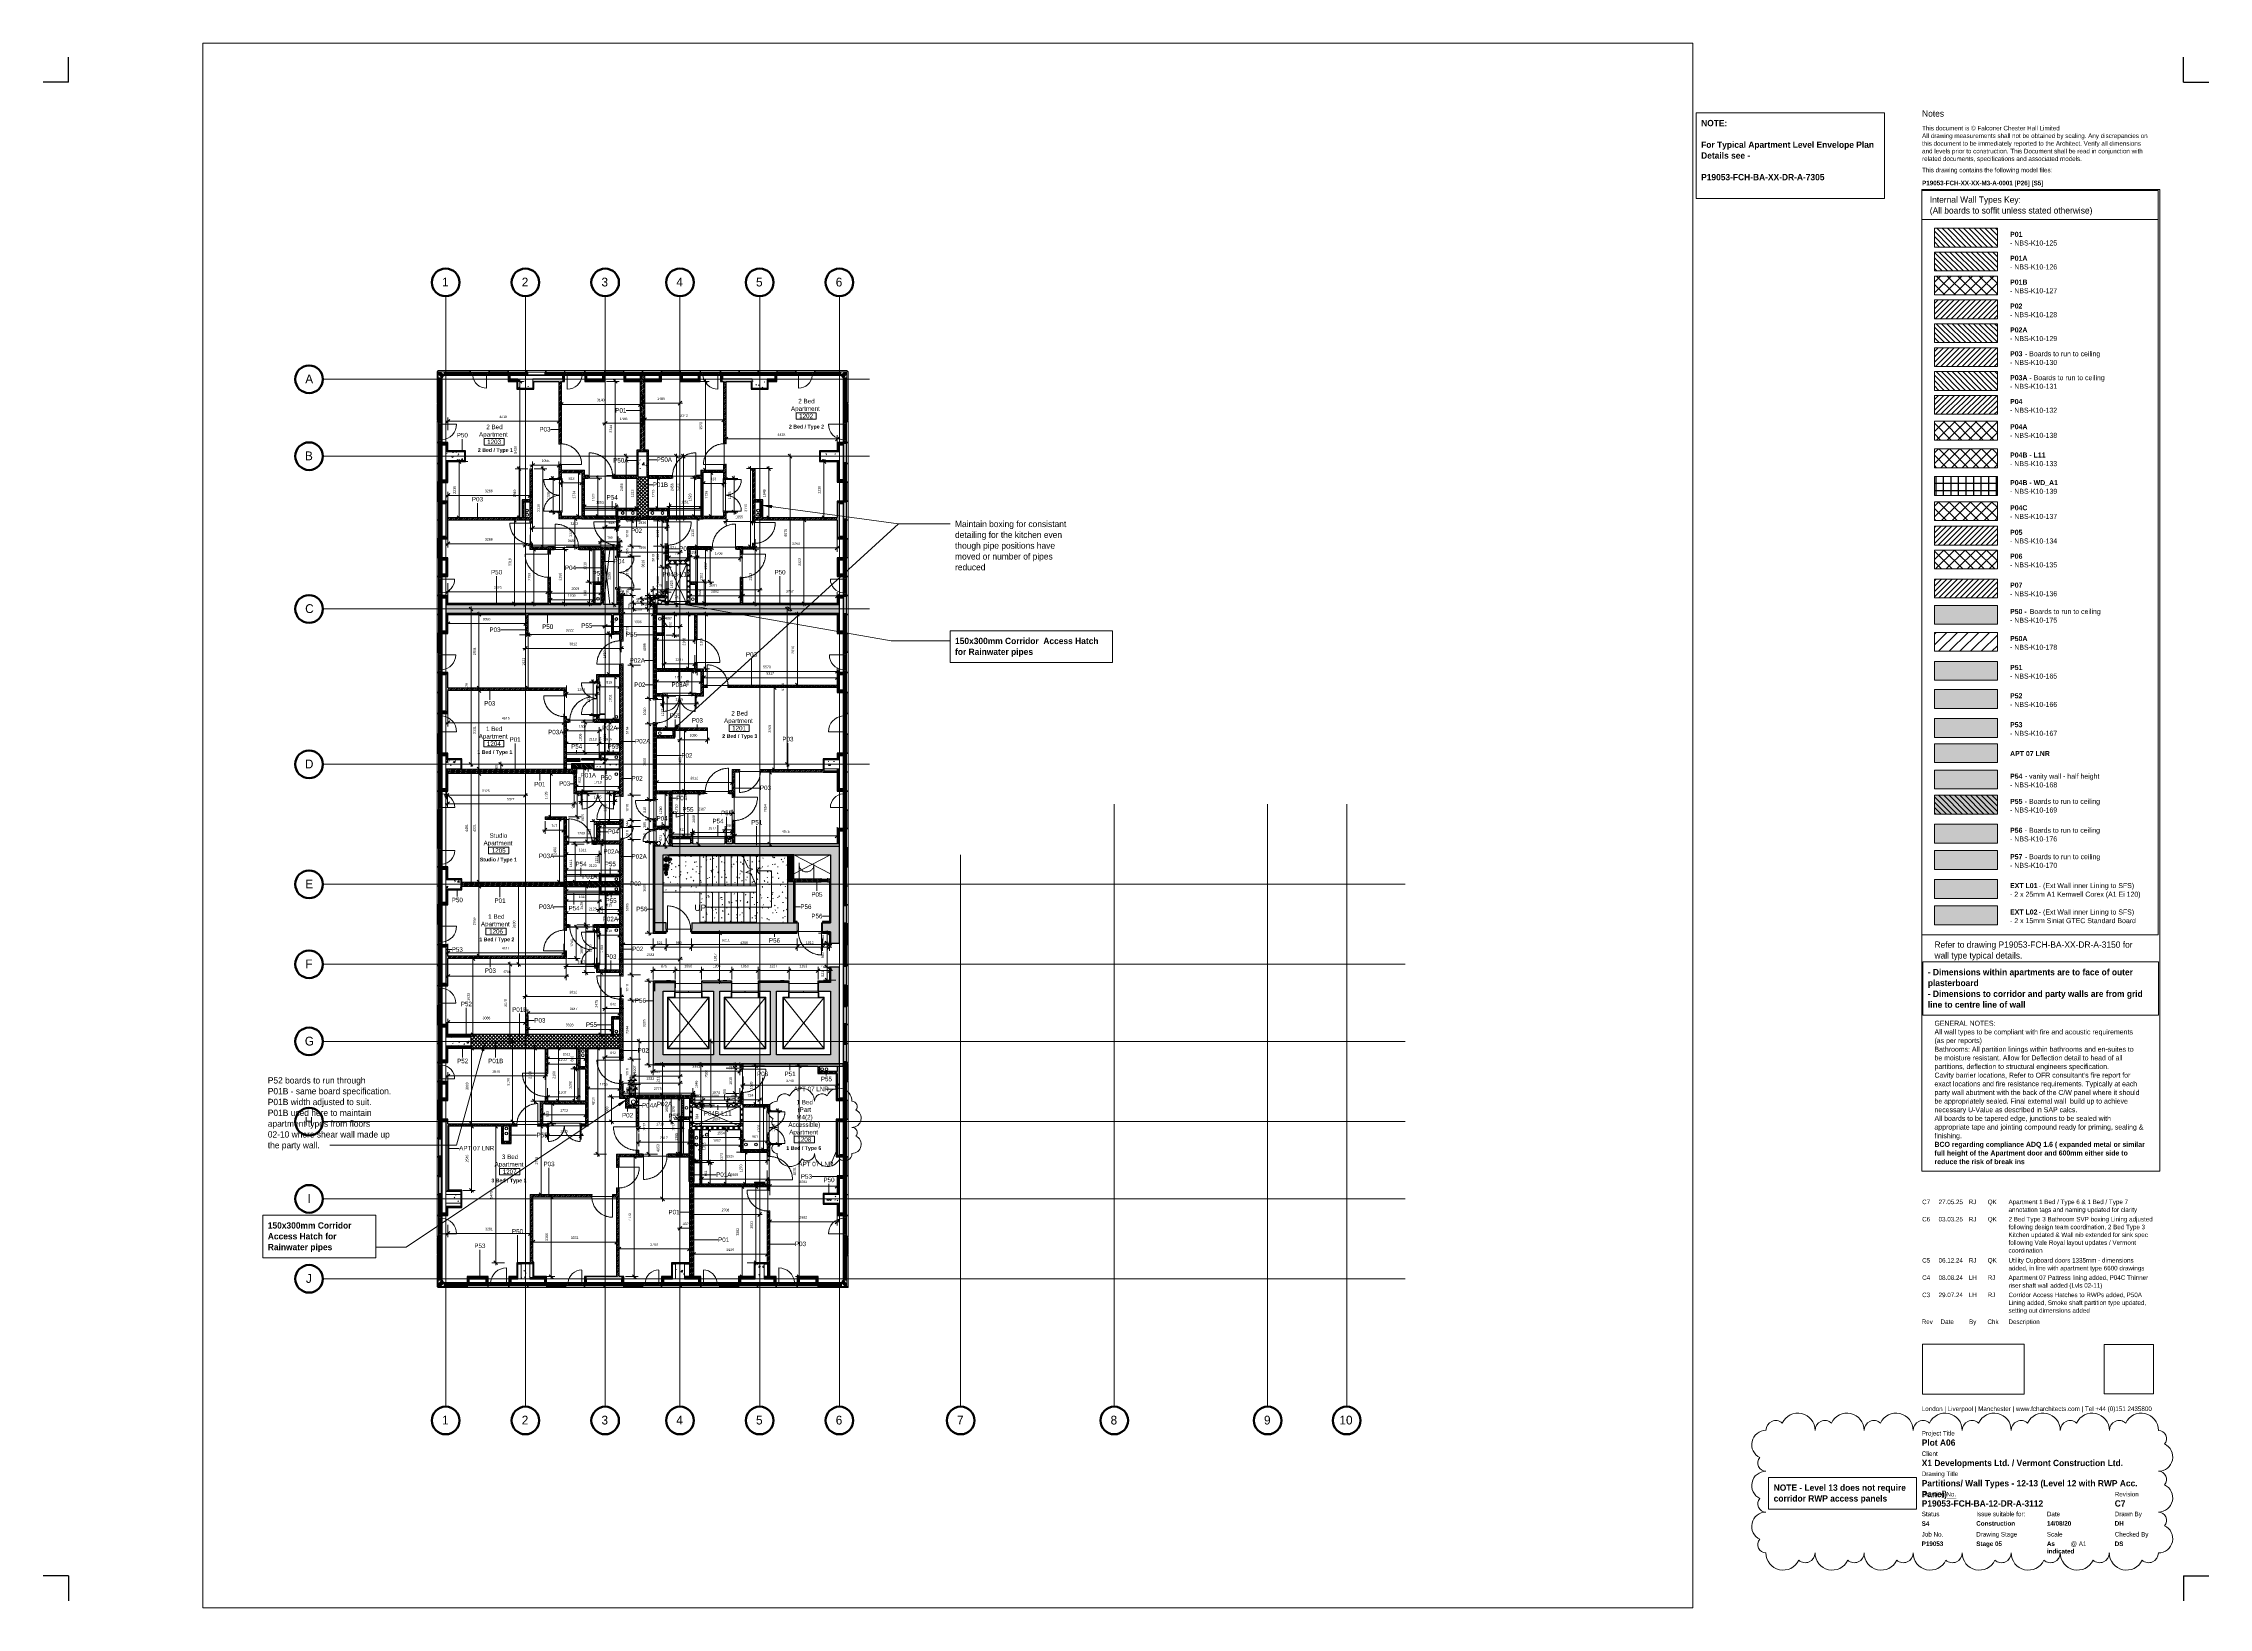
# Paper-space layout 'Layout1' of a CAD drawing. Header units: millimetres. Extents: x 338 to 1199, y -13 to 609.
# The model-space entities are those that its viewports show. They can reach past a viewport. Long polylines and large blocks are cut down to what shows.
import ezdxf

# ---------------------------------------------------------------- set-up
doc = ezdxf.new("R2010")
doc.units = ezdxf.units.MM
for name, pattern in [('Dash', [6.35, 3.175, -3.175]), ('Dot 1mm', [1, 0, -1]), ('FCH_Dash 1_5mm', [3, 1.5, -1.5]), ('GridLine', [21, 12, -3, 3, -3]), ('Hidden', [6, 4, -2]), ('Overhead', [4, 2.5, -1.5])]:
    doc.linetypes.add(name, pattern=pattern)
for name, color, linetype, lineweight in [('A-ANNO-DIMS', 211, 'Continuous', 5), ('A-ANNO-DIMS-100', 211, 'Continuous', 5), ('A-AREA-IDEN', 2, 'Continuous', 15), ('A-DETL', 90, 'Continuous', 15), ('A-DETL-GENF', 92, 'Continuous', 5), ('A-DETL-GENF-HDLN', 1, 'Hidden', 15), ('A-DOOR', 31, 'Continuous', 15), ('A-DOOR-FRAM', 31, 'Continuous', 5), ('A-GENM', 13, 'Continuous', 15), ('A-GLAZ', 151, 'Continuous', 15), ('A-GLAZ-CURT', 52, 'Continuous', 15), ('A-GLAZ-CWMG', 51, 'Continuous', 15), ('A-GLAZ-SILL', 1, 'Continuous', 15), ('A-WALL', 113, 'Continuous', 15), ('A-WALL-IDEN', 211, 'Continuous', 15), ('A-WALL-PATT', 111, 'Continuous', 15), ('G-ANNO-REVC', 71, 'Continuous', 15), ('G-ANNO-SCHD', 231, 'Continuous', 5), ('G-ANNO-TEXT', 231, 'Continuous', 5), ('G-ANNO-TTLB', 6, 'Continuous', 15), ('G-ANNO-TTLB-MEDM', 33, 'Continuous', 25), ('I-WALL', 2, 'Continuous', 15), ('M-EQPM', 50, 'Continuous', 15), ('S-COLS', 52, 'Continuous', 15), ('S-GRID', 1, 'Continuous', 5), ('S-GRID-IDEN', 1, 'Continuous', 50), ('S-STRS', 31, 'Continuous', 15), ('S-STRS-ANNO', 31, 'Continuous', 15), ('S-STRS-IDEN', 31, 'Continuous', 15), ('S-STRS-MBND', 31, 'Overhead', 5)]:
    doc.layers.add(name, color=color, linetype=linetype, lineweight=lineweight)
doc.layers.add('G-ANNO-NPLT', color=191, linetype='Continuous', plot=False)
doc.styles.add('Akkurat', font='Akkurat.ttf', dxfattribs={"height": 2.5})
doc.styles.add('Akkurat-Light', font='Akkurat-Light.ttf', dxfattribs={"height": 250})
doc.styles.add('Akkurat-Light_1', font='Akkurat-Light.ttf', dxfattribs={"height": 350})
doc.styles.add('Akkurat-Light_2', font='Akkurat-Light.ttf', dxfattribs={"height": 180})
doc.styles.add('Akkurat-Light_3', font='Akkurat-Light.ttf', dxfattribs={"height": 100})
doc.styles.add('Akkurat-Light_4', font='Akkurat-Light.ttf', dxfattribs={"height": 50})
doc.styles.add('Akkurat-Light_5', font='Akkurat-Light.ttf', dxfattribs={"height": 40})
doc.styles.add('Akkurat-Light_6', font='Akkurat-Light.ttf', dxfattribs={"height": 1.8})
doc.styles.add('Akkurat-Light_B', font='', dxfattribs={"height": 250})
doc.styles.add('Akkurat-Light_B_1', font='', dxfattribs={"height": 150})
doc.styles.add('Akkurat-Light_B_2', font='', dxfattribs={"height": 40})
doc.styles.add('Akkurat-Light_B_3', font='', dxfattribs={"height": 50})
doc.styles.add('Akkurat-Light_B_4', font='', dxfattribs={"height": 1.8})
doc.styles.add('Akkurat-Light_B_5', font='', dxfattribs={"height": 2.5})
doc.styles.add('Akkurat_1', font='Akkurat.ttf', dxfattribs={"height": 1.8})
doc.styles.add('Akkurat_B', font='', dxfattribs={"height": 1.8})
doc.styles.get('Akkurat-Light_B').set_extended_font_data('Akkurat-Light', bold=True)
doc.styles.get('Akkurat-Light_B_1').set_extended_font_data('Akkurat-Light', bold=True)
doc.styles.get('Akkurat-Light_B_2').set_extended_font_data('Akkurat-Light', bold=True)
doc.styles.get('Akkurat-Light_B_3').set_extended_font_data('Akkurat-Light', bold=True)
doc.styles.get('Akkurat-Light_B_4').set_extended_font_data('Akkurat-Light', bold=True)
doc.styles.get('Akkurat-Light_B_5').set_extended_font_data('Akkurat-Light', bold=True)
doc.styles.get('Akkurat_B').set_extended_font_data('Akkurat', bold=True)
doc.dimstyles.new('Diagonal_Cont_AkkuratLight_1_0mm', dxfattribs={"dimscale": 304.8, "dimtxt": 101.480158, "dimasz": 0.492126, "dimexe": 0.492126, "dimexo": 0.0625, "dimgap": 0.328084, "dimtad": 1, "dimdec": 0, "dimzin": 0, "dimdsep": 46, "dimtxsty": 'Akkurat-Light_3', "dimblk1": 'OBLIQUE', "dimblk2": 'OBLIQUE', "dimsah": 1, "dimcen": 0.09, "dimdle": 0.328084, "dimazin": 0, "dimtfac": 1, "dimtdec": 4, "dimtix": 1, "dimtmove": 0, "dimatfit": 3, "dimfxl": 1, "dimtvp": 1, "dimtolj": 1, "dimtzin": 0, "dimarcsym": 0})
doc.dimstyles.new('Diagonal_Cont_AkkuratLight_1_0mm_1', dxfattribs={"dimscale": 304.8, "dimtxt": 101.480158, "dimasz": 0.492126, "dimexe": 0.492126, "dimexo": 0.0625, "dimgap": 0.328084, "dimtad": 1, "dimdec": 0, "dimzin": 0, "dimdsep": 46, "dimtxsty": 'Akkurat-Light_3', "dimblk1": 'OBLIQUE', "dimblk2": 'OBLIQUE', "dimsah": 1, "dimcen": 0.09, "dimdle": 0.328084, "dimazin": 0, "dimtfac": 1, "dimtdec": 4, "dimtix": 1, "dimtmove": 1, "dimatfit": 3, "dimfxl": 1, "dimtvp": 1, "dimtolj": 1, "dimtzin": 0, "dimarcsym": 0})
doc.dimstyles.new('Diagonal_Cont_AkkuratLight_1_0mm_RED', dxfattribs={"dimscale": 304.8, "dimtxt": 101.480158, "dimasz": 0.492126, "dimexe": 0.492126, "dimexo": 0.0625, "dimgap": 0.328084, "dimtad": 1, "dimdec": 0, "dimzin": 0, "dimdsep": 46, "dimtxsty": 'Akkurat-Light_3', "dimblk1": 'OBLIQUE', "dimblk2": 'OBLIQUE', "dimsah": 1, "dimcen": 0.09, "dimdle": 0.328084, "dimazin": 0, "dimtfac": 1, "dimtdec": 4, "dimtix": 1, "dimtmove": 0, "dimatfit": 3, "dimfxl": 1, "dimtvp": 1, "dimtolj": 1, "dimtzin": 0, "dimarcsym": 0})
doc.dimstyles.new('Diagonal_Cont_AkkuratLight_1_0mm_RED_1', dxfattribs={"dimscale": 304.8, "dimtxt": 101.480158, "dimasz": 0.492126, "dimexe": 0.492126, "dimexo": 0.0625, "dimgap": 0.328084, "dimtad": 1, "dimdec": 0, "dimzin": 0, "dimdsep": 46, "dimtxsty": 'Akkurat-Light_3', "dimblk1": 'OBLIQUE', "dimblk2": 'OBLIQUE', "dimsah": 1, "dimcen": 0.09, "dimdle": 0.328084, "dimazin": 0, "dimtfac": 1, "dimtdec": 4, "dimtix": 1, "dimtmove": 1, "dimatfit": 3, "dimfxl": 1, "dimtvp": 1, "dimtolj": 1, "dimtzin": 0, "dimarcsym": 0})
picture_1 = doc.add_image_def('image1.png', size_in_pixel=(1905, 937))
picture_2 = doc.add_image_def('image2.png', size_in_pixel=(594, 592))
pattern_1 = [(45, (0, 0), (-35.355339, 35.355339), [])]
pattern_2 = [(135, (0, 0), (-35.355339, -35.355339), [])]
pattern_3 = [(0, (0, 0), (812.8, 203.2), [33.528, -576.072, 33.528, -576.072, -3251.2]), (0, (0, 0), (812.8, 203.2), [-1219.2, 33.528, -1185.672, 33.528, -576.072, -1422.4]), (0, (0, 0), (812.8, 203.2), [-3048, 33.528, -372.872, 33.528, -982.472]), (120, (304.8, 101.6), (-582.37636, 602.30545), [33.528, -576.072, 33.528, -576.072, -3251.2]), (120, (304.8, 101.6), (-582.37636, 602.30545), [-1219.2, 33.528, -1185.672, 33.528, -576.072, -1422.4]), (120, (304.8, 101.6), (-582.37636, 602.30545), [-3048, 33.528, -372.872, 33.528, -982.472]), (240, (406.4, 508), (-230.42364, -805.50545), [33.528, -576.072, 33.528, -576.072, -3251.2]), (240, (406.4, 508), (-230.42364, -805.50545), [-1219.2, 33.528, -1185.672, 33.528, -576.072, -1422.4]), (240, (406.4, 508), (-230.42364, -805.50545), [-3048, 33.528, -372.872, 33.528, -982.472])]
pattern_4 = [(45, (0, 0), (-106.066017, 106.066017), []), (135, (0, 0), (-106.066017, -106.066017), [])]
pattern_5 = [(135, (193617.442, 0), (-21.2132, -21.2132), [])]
pattern_6 = [(45, (193617.44, 0), (-42.4264, 42.4264), []), (135, (193617.44, 0), (-42.4264, -42.4264), [])]
pattern_7 = [(45, (193617.442, 0), (-21.2132, 21.2132), [])]

psp = doc.layouts.get("Layout1")

# ---------------------------------------------------------------- texts
at = {"layer": 'G-ANNO-SCHD', "char_height": 1.8, "attachment_point": 1, "line_spacing_factor": 1.034295, "style": 'Akkurat_1'}
for s, insert, width in [('C7', (1085.57, 149.61), 3.5948), ('27.05.25', (1092.1, 149.61), 11.8939), ('RJ', (1104.11, 149.61), 3.4839), ('QK', (1111.63, 149.61), 4.0164), ('Apartment 1 Bed / Type 6 & 1 Bed / Type 7\\Pannotation tags and naming updated for clarity', (1119.91, 149.61), 65.3499), ('C6', (1085.57, 142.74), 3.5948), ('03.03.25', (1092.1, 142.74), 11.8939), ('RJ', (1104.11, 142.74), 3.4839), ('QK', (1111.63, 142.74), 4.0164), ('2 Bed Type 3 Bathroom SVP boxing Lining adjusted\\Pfollowing design team coordination, 2 Bed Type 3\\PKitchen updated & Wall nib extended for sink spec\\Pfollowing Vale Royal layout updates / Vermont\\Pcoordination', (1119.91, 142.74), 70.2318), ('C5', (1085.57, 126.37), 3.5948), ('06.12.24', (1092.1, 126.37), 11.8939), ('RJ', (1104.11, 126.37), 3.4839), ('QK', (1111.63, 126.37), 4.0164), ('Utility Cupboard doors 1335mm - dimensions\\Padded, in line with apartment type 6600 drawings', (1119.91, 126.37), 68.5675), ('C4', (1085.57, 119.5), 3.5948), ('C3', (1085.57, 112.63), 3.5948), ('08.08.24', (1092.1, 119.5), 11.8939), ('29.07.24', (1092.1, 112.63), 11.8939), ('LH', (1104.11, 119.5), 3.8167), ('LH', (1104.11, 112.63), 3.8167), ('RJ', (1111.63, 119.5), 3.4839), ('RJ', (1111.63, 112.63), 3.4839), ('Apartment 07 Pattress lining added, P04C Thinner\\Priser shaft wall added (Lvls 02-11)', (1119.91, 119.5), 69.322), ('Corridor Access Hatches to RWPs added, P50A\\PLining added, Smoke shaft partition type updated,\\Psetting out dimensions added', (1119.91, 112.63), 69.7658)]:
    psp.add_mtext(s, dxfattribs=dict(at, insert=insert, width=width))
at = {"layer": 'G-ANNO-TEXT', "color": 1, "lineweight": 15, "char_height": 2.5, "attachment_point": 1, "style": 'Akkurat-Light_B_5'}
for s, insert, width in [('NOTE:', (997.69, 579.01), 12.4262), ('For Typical Apartment Level Envelope Plan ', (997.69, 570.41), 85.8607), ('Details see - ', (997.69, 566.11), 25.9747), ('P19053-FCH-BA-XX-DR-A-7305 ', (997.69, 557.51), 64.9367), ('NOTE - Level 13 does not require ', (1026.53, 36.32), 66.1392), ('corridor RWP access panels', (1026.53, 32.02), 55.3966)]:
    psp.add_mtext(s, dxfattribs=dict(at, insert=insert, width=width))
at = {"layer": 'G-ANNO-TTLB', "lineweight": 5, "attachment_point": 1}
for s, insert, char_height, width, style in [('P19053-FCH-XX-XX-M3-A-0001 [P26] [S5]', (1085.54, 554.82), 1.8, 60.7679, 'Akkurat_B'), ('Plot A06', (1085.4, 54.23), 2.5, 16.6751, 'Akkurat-Light_B_5'), ('X1 Developments Ltd. / Vermont Construction Ltd.', (1085.4, 46.13), 2.5, 99.8903, 'Akkurat-Light_B_5'), ('Partitions/ Wall Types - 12-13 (Level 12 with RWP Acc.', (1085.4, 38.06), 2.5, 107.6666, 'Akkurat-Light_B_5'), ('Panel)__', (1085.4, 33.76), 2.5, 17.3164, 'Akkurat-Light_B_5'), ('P19053-FCH-BA-12-DR-A-3112', (1085.4, 30.03), 2.5, 63.9747, 'Akkurat-Light_B_5'), ('C7', (1162.14, 30.03), 2.5, 5.211, 'Akkurat-Light_B_5'), ('S4', (1085.4, 21.66), 1.8, 3.6878, 'Akkurat-Light_B_4'), ('Construction', (1107.08, 21.74), 1.8, 18.519, 'Akkurat-Light_B_4'), ('14/08/20', (1135.17, 21.74), 1.8, 13.1477, 'Akkurat-Light_B_4'), ('DH', (1162.14, 21.74), 1.8, 4.2489, 'Akkurat-Light_B_4'), ('P19053', (1085.4, 13.66), 1.8, 10.7426, 'Akkurat-Light_B_4'), ('Stage 05', (1107.08, 13.66), 1.8, 12.5063, 'Akkurat-Light_B_4'), ('As', (1135.17, 13.66), 1.8, 3.5274, 'Akkurat-Light_B_4'), ('indicated', (1135.17, 10.68), 1.8, 13.5485, 'Akkurat-Light_B_4'), ('DS', (1162.14, 13.66), 1.8, 4.0084, 'Akkurat-Light_B_4')]:
    psp.add_mtext(s, dxfattribs=dict(at, insert=insert, char_height=char_height, width=width, style=style))

msp = doc.modelspace()

# ---------------------------------------------------------------- texts
at = {"layer": 'A-AREA-IDEN', "lineweight": 5, "char_height": 180, "attachment_point": 1, "style": 'Akkurat-Light_2'}
for s, insert, width in [('2 Bed', (159122.6, 482111.6), 761.603), ('Apartment', (158831.6, 481813.9), 1459.071), ('1202', (159156.1, 481519.5), 673.417), ('2 Bed', (146718, 481084.5), 761.603), ('Apartment', (146426.9, 480786.8), 1459.071), ('1203', (146751.4, 480492.4), 673.417), ('2 Bed', (156459.5, 469695.7), 761.603), ('Apartment', (156168.4, 469398.1), 1459.071), ('1 Bed', (146706.1, 469078.3), 761.603), ('1201', (156492.9, 469103.7), 673.417), ('Apartment', (146415.1, 468780.6), 1459.071), ('1204', (146739.6, 468486.2), 673.417), ('Studio', (146846.5, 464833.7), 889.873), ('Apartment', (146608.4, 464536), 1459.071), ('1205', (146932.9, 464241.6), 673.417), ('1 Bed', (146793.5, 461612.8), 761.603), ('Apartment', (146502.5, 461315.1), 1459.071), ('1206', (146827, 461020.8), 673.417), ('1 Bed', (159052.3, 454230.3), 761.603), ('(Part', (159092, 453932.7), 665.401), ('M4(2)', (159045.7, 453635), 777.637), ('Accessible)', (158728.2, 453337.4), 1539.24), ('Apartment', (158761.3, 453039.7), 1459.071), ('1208', (159085.7, 452745.3), 673.417), ('3 Bed', (147335.8, 452057.9), 761.603), ('Apartment', (147044.7, 451760.3), 1459.071), ('1207', (147369.2, 451465.9), 673.417)]:
    msp.add_mtext(s, dxfattribs=dict(at, insert=insert, width=width))
at = {"layer": 'A-WALL-IDEN', "lineweight": 5, "char_height": 180, "attachment_point": 1, "style": 'Akkurat-Light_2'}
for s, insert, width in [('P01', (151845.9, 481741.7), 521.097), ('P03', (148827.7, 480991.4), 521.097), ('P50', (145540.2, 480758.2), 521.097), ('P50A', (151760.7, 479755.3), 705.485), ('P50A', (153492.4, 479779.3), 705.485), ('P01B', (153334.6, 478785.9), 713.502), ('P03', (146143.6, 478210.6), 521.097), ('P54', (151501.2, 478283.2), 521.097), ('P02', (152467.9, 476960.2), 521.097), ('P02', (154386.6, 476244.2), 521.097), ('P04', (151783.5, 475742.8), 521.097), ('P04', (149842.4, 475482.6), 521.097), ('P50', (146903.2, 475307.2), 521.097), ('P50', (158175.1, 475307.2), 521.097), ('P55', (150940.1, 475261.8), 521.097), ('P04B-L11', (153725.7, 475224.5), 1338.818), ('P50', (148936.4, 473140), 521.097), ('P55', (150490.4, 473181.6), 521.097), ('P03', (146842.4, 473018.7), 521.097), ('P55', (152268, 472829.5), 521.097), ('P03', (157039, 472035.3), 521.097), ('P02A', (152418.6, 471796.8), 705.485), ('P02', (152600.6, 470832.2), 521.097), ('P03A', (154077.6, 470832.3), 705.485), ('P03', (146632.8, 470087.5), 521.097), ('P55', (154006, 469604.6), 521.097), ('P03', (154888.5, 469411.7), 521.097), ('P02A', (151323.5, 469113.6), 705.485), ('P03A', (149175, 468948.4), 705.485), ('P01', (147641.6, 468652.8), 521.097), ('P02A', (152630.6, 468585.1), 705.485), ('P03', (158487.8, 468669.3), 521.097), ('P54', (150088.3, 468381.6), 521.097), ('P55', (151537.1, 468380.6), 521.097), ('P02', (154472.4, 468020.1), 521.097), ('P01A', (150471.5, 467232.4), 705.485), ('P50', (151261, 467136.7), 521.097), ('P02', (152491.4, 467109.4), 521.097), ('P01', (148626, 466876.2), 521.097), ('P03', (149610.4, 466902.1), 521.097), ('P03', (157597.5, 466730.4), 521.097), ('P04', (154264, 466325.2), 521.097), ('P55', (154513.4, 465871.8), 521.097), ('P55', (156048.6, 465731.7), 521.097), ('P04', (153484.6, 465516.2), 521.097), ('P54', (155707.9, 465408), 521.097), ('P51', (157247.6, 465359.8), 521.097), ('P04', (151543.2, 464989.1), 521.097), ('P02A', (151372.4, 464199.3), 705.485), ('P03A', (148811.1, 464023.5), 705.485), ('P02A', (152491.4, 464005), 705.485), ('P54', (150262.5, 463702.5), 521.097), ('P55', (151425.8, 463702.5), 521.097), ('P01A', (150526, 463214.3), 705.485), ('P02', (152432.2, 462916.3), 521.097), ('P05', (159641.3, 462489.7), 521.097), ('P50', (145341.4, 462271.4), 521.097), ('P01', (147041.3, 462244.2), 521.097), ('P55', (151456.7, 462245.2), 521.097), ('P03A', (148811.1, 462002.5), 705.485), ('P54', (149984.8, 461946.2), 521.097), ('P56', (152676.4, 461912.5), 521.097), ('P56', (159204.3, 462004.1), 521.097), ('P02A', (151345.7, 461514.7), 705.485), ('P56', (159641.3, 461631.6), 521.097), ('P56', (157955, 460662.7), 521.097), ('P53', (145341.4, 460302.5), 521.097), ('P02', (152514.4, 460326.2), 521.097), ('P03', (151448.6, 460018.2), 521.097), ('P03', (146656.6, 459459.3), 521.097), ('P56', (152623.2, 458271.1), 521.097), ('P52', (145703.1, 458134.5), 521.097), ('P01B', (147743.6, 457912), 713.502), ('P03', (148626, 457484.1), 521.097), ('P55', (150675.1, 457310.9), 521.097), ('P02', (152733.4, 456290.4), 521.097), ('P52', (145554.6, 455869.1), 521.097), ('P01B', (146789.1, 455869.1), 713.502), ('P03', (157482.6, 455355), 521.097), ('P51', (158573.9, 455355), 521.097), ('P55', (160018.6, 455150.6), 521.097), ('APT 07 LNR', (158938.9, 454756.1), 1563.291), ('P04A', (152908.4, 454099.9), 705.485), ('P02A', (153499.3, 454154.7), 705.485), ('P04B-L11', (155365.4, 453783.6), 1338.818), ('P02', (152112.8, 453710.3), 521.097), ('P55', (153965.3, 453681), 521.097), ('P55', (148716.3, 452924), 521.097), ('APT 07 LNR', (145638.5, 452399.3), 1563.291), ('P03', (148989.9, 451772.2), 521.097), ('APT 07 LNR', (159124.1, 451768.2), 1563.291), ('P01A', (155855.7, 451347.8), 705.485), ('P53', (159222.7, 451274.7), 521.097), ('P50', (160122.6, 451137.5), 521.097), ('P01', (153959.3, 449857.6), 521.097), ('P50', (147735.4, 449091.8), 521.097), ('P01', (155931.7, 448758.7), 521.097), ('P03', (158990.3, 448593.8), 521.097), ('P53', (146240.9, 448516.6), 521.097)]:
    msp.add_mtext(s, dxfattribs=dict(at, insert=insert, width=width))
at = {"layer": 'G-ANNO-TEXT', "color": 7, "lineweight": 13, "attachment_point": 1}
for s, insert, char_height, width, style in [('2 Bed / Type 2', (158751.3, 481080.7), 150, 1731.645, 'Akkurat-Light_B_1'), ('2 Bed / Type 1', (146381.2, 480148.4), 150, 1731.645, 'Akkurat-Light_B_1'), ('2 Bed / Type 3', (156098.7, 468774.5), 150, 1731.645, 'Akkurat-Light_B_1'), ('1 Bed / Type 1', (146359.1, 468134.3), 150, 1731.645, 'Akkurat-Light_B_1'), ('Studio / Type 1', (146459.2, 463863.8), 150, 1843.881, 'Akkurat-Light_B_1'), ('1 Bed / Type 2', (146439.9, 460688), 150, 1731.645, 'Akkurat-Light_B_1'), ('1 Bed / Type 6', (158642.8, 452388.8), 150, 1731.645, 'Akkurat-Light_B_1'), ('3 Bed / Type 1', (146918.6, 451099.1), 150, 1731.645, 'Akkurat-Light_B_1'), ('- NBS-K10-125', (195586.4, 4329.1), 40, 482.616, 'Akkurat-Light_5'), ('P01', (195586.4, 4397.9), 40, 125.063, 'Akkurat-Light_B_2'), ('- NBS-K10-126', (195586.4, 4139.1), 40, 482.616, 'Akkurat-Light_5'), ('P01A ', (195586.4, 4207.9), 40, 184.388, 'Akkurat-Light_B_2'), ('P01B ', (195586.4, 4017.9), 40, 187.595, 'Akkurat-Light_B_2'), ('- NBS-K10-127', (195586.4, 3949.1), 40, 482.616, 'Akkurat-Light_5'), ('P02 ', (195586.4, 3827.9), 40, 141.097, 'Akkurat-Light_B_2'), ('- NBS-K10-128', (195586.4, 3759.1), 40, 482.616, 'Akkurat-Light_5'), ('P02A', (195586.4, 3637.9), 40, 168.354, 'Akkurat-Light_B_2'), ('- NBS-K10-129', (195586.4, 3569.1), 40, 482.616, 'Akkurat-Light_5'), ('P03', (195586.4, 3447.9), 40, 125.063, 'Akkurat-Light_B_2'), (' - Boards to run to ceiling', (195689.5, 3447.9), 40, 772.827, 'Akkurat-Light_5'), ('- NBS-K10-130', (195586.4, 3379.1), 40, 482.616, 'Akkurat-Light_5'), ('- NBS-K10-131', (195586.4, 3189.1), 40, 482.616, 'Akkurat-Light_5'), ('P03A', (195586.4, 3257.9), 40, 168.354, 'Akkurat-Light_B_2'), (' - Boards to run to ceiling', (195725.3, 3257.9), 40, 772.827, 'Akkurat-Light_5'), ('- NBS-K10-132', (195586.4, 2999.1), 40, 482.616, 'Akkurat-Light_5'), ('P04', (195586.4, 3067.9), 40, 126.667, 'Akkurat-Light_B_2'), ('- NBS-K10-138', (195586.4, 2799.1), 40, 482.616, 'Akkurat-Light_5'), ('P04A', (195586.4, 2867.9), 40, 169.958, 'Akkurat-Light_B_2'), ('P04B - L11 ', (195586.4, 2642.9), 40, 371.983, 'Akkurat-Light_B_2'), ('- NBS-K10-133', (195586.4, 2574.1), 40, 482.616, 'Akkurat-Light_5'), ('P04B - WD_A1', (195586.4, 2422.9), 40, 468.185, 'Akkurat-Light_B_2'), ('- NBS-K10-139', (195586.4, 2354.1), 40, 482.616, 'Akkurat-Light_5'), ('- NBS-K10-137', (195586.4, 2154.1), 40, 482.616, 'Akkurat-Light_5'), ('P04C', (195586.4, 2222.9), 40, 171.561, 'Akkurat-Light_B_2'), ('- NBS-K10-134', (195586.4, 1959.1), 40, 484.219, 'Akkurat-Light_5'), ('P05', (195586.4, 2027.9), 40, 125.063, 'Akkurat-Light_B_2'), ('- NBS-K10-135', (195586.4, 1769.1), 40, 482.616, 'Akkurat-Light_5'), ('P06 ', (195586.4, 1837.9), 40, 141.097, 'Akkurat-Light_B_2'), ('P07', (195586.4, 1607.9), 40, 125.063, 'Akkurat-Light_B_2'), ('- NBS-K10-136', (195586.4, 1539.1), 40, 482.616, 'Akkurat-Light_5'), ('P50 - ', (195586.4, 1397.9), 40, 189.198, 'Akkurat-Light_B_2'), ('Boards to run to ceiling ', (195742.5, 1397.9), 40, 727.932, 'Akkurat-Light_5'), ('- NBS-K10-175', (195586.4, 1329.1), 40, 482.616, 'Akkurat-Light_5'), ('- NBS-K10-178', (195586.4, 1114.1), 40, 482.616, 'Akkurat-Light_5'), ('P50A ', (195586.4, 1182.9), 40, 184.388, 'Akkurat-Light_B_2'), ('- NBS-K10-165', (195586.4, 884.1), 40, 482.616, 'Akkurat-Light_5'), ('P51', (195586.4, 952.9), 40, 125.063, 'Akkurat-Light_B_2'), ('P52', (195586.4, 727.9), 40, 125.063, 'Akkurat-Light_B_2'), ('- NBS-K10-166', (195586.4, 659.1), 40, 482.616, 'Akkurat-Light_5'), ('- NBS-K10-167', (195586.4, 429.1), 40, 482.616, 'Akkurat-Light_5'), ('P53', (195586.4, 497.9), 40, 125.063, 'Akkurat-Light_B_2'), ('APT 07 LNR ', (195586.4, 267.9), 40, 392.827, 'Akkurat-Light_B_2'), ('- NBS-K10-168', (195586.4, 19.1), 40, 482.616, 'Akkurat-Light_5'), ('P54 ', (195586.4, 87.9), 40, 142.7, 'Akkurat-Light_B_2'), ('- vanity wall - half height', (195704.1, 87.9), 40, 768.017, 'Akkurat-Light_5'), ('P55 ', (195586.4, -112.1), 40, 141.097, 'Akkurat-Light_B_2'), ('- Boards to run to ceiling', (195702.8, -112.1), 40, 758.396, 'Akkurat-Light_5'), ('- NBS-K10-169', (195586.4, -180.9), 40, 482.616, 'Akkurat-Light_5'), ('P56 ', (195586.4, -342.1), 40, 141.097, 'Akkurat-Light_B_2'), ('- Boards to run to ceiling', (195702.8, -342.1), 40, 758.396, 'Akkurat-Light_5'), ('- NBS-K10-176', (195586.4, -410.9), 40, 482.616, 'Akkurat-Light_5'), ('- NBS-K10-170', (195586.4, -620.9), 40, 482.616, 'Akkurat-Light_5'), ('P57', (195586.4, -552.1), 40, 125.063, 'Akkurat-Light_B_2'), (' - Boards to run to ceiling', (195689.5, -552.1), 40, 772.827, 'Akkurat-Light_5'), ('- 2 x 25mm A1 Kemwell Corex (A1 Ei 120)', (195586.4, -850.9), 40, 1250.632, 'Akkurat-Light_5'), ('EXT L01', (195586.4, -782.1), 40, 258.143, 'Akkurat-Light_B_2'), (' - (Ext Wall inner Lining to SFS)', (195799.4, -782.1), 40, 947.595, 'Akkurat-Light_5'), ('EXT L02', (195586.4, -992.1), 40, 258.143, 'Akkurat-Light_B_2'), (' - (Ext Wall inner Lining to SFS)', (195799.4, -992.1), 40, 947.595, 'Akkurat-Light_5'), ('- 2 x 15mm Siniat GTEC Standard Board', (195586.4, -1060.9), 40, 1229.789, 'Akkurat-Light_5'), ('GENERAL NOTES:', (194985.2, -1877.1), 40, 556.371, 'Akkurat-Light_5'), ('All wall types to be compliant with fire and acoustic requirements ', (194985.2, -1945.9), 40, 2036.286, 'Akkurat-Light_5'), ('(as per reports)', (194985.2, -2014.7), 40, 472.996, 'Akkurat-Light_5'), ('be moisture resistant. Allow for Deflection detail to head of all ', (194985.2, -2152.3), 40, 1920.843, 'Akkurat-Light_5'), ('partitions, deflection to structural engineers specification.', (194985.2, -2221.1), 40, 1805.4, 'Akkurat-Light_5'), ('Bathrooms: All partition linings within bathrooms and en-suites to ', (194985.2, -2083.5), 40, 2060.337, 'Akkurat-Light_5'), ('exact locations and fire resistance requirements. Typically at each ', (194985.2, -2358.7), 40, 2061.94, 'Akkurat-Light_5'), ("Cavity barrier locations, Refer to OFR consultant's fire report for ", (194985.2, -2289.9), 40, 1980.168, 'Akkurat-Light_5'), ('party wall abutment with the back of the C/W panel where it should ', (194985.2, -2427.5), 40, 2089.198, 'Akkurat-Light_5'), ('be appropriately sealed. Final external wall  build up to achieve ', (194985.2, -2496.2), 40, 1954.514, 'Akkurat-Light_5'), ('necessary U-Value as described in SAP calcs.', (194985.2, -2565), 40, 1406.16, 'Akkurat-Light_5'), ('All boards to be tapered edge, junctions to be sealed with ', (194985.2, -2633.8), 40, 1779.746, 'Akkurat-Light_5'), ('appropriate tape and jointing compound ready for priming, sealing & ', (194985.2, -2702.6), 40, 2122.869, 'Akkurat-Light_5'), ('finishing.', (194985.2, -2771.4), 40, 287.004, 'Akkurat-Light_5'), ('full height of the Apartment door and 600mm either side to ', (194985.2, -2909), 40, 1922.447, 'Akkurat-Light_B_2'), ('BCO regarding compliance ADQ 1.6 ( expanded metal or similar ', (194985.2, -2840.2), 40, 2045.907, 'Akkurat-Light_B_2'), ('reduce the risk of break ins', (194985.2, -2977.8), 40, 881.856, 'Akkurat-Light_B_2')]:
    msp.add_mtext(s, dxfattribs=dict(at, insert=insert, char_height=char_height, width=width, style=style))
at = {"layer": 'G-ANNO-TEXT', "color": 1, "lineweight": 15, "attachment_point": 1}
for s, insert, char_height, width, style in [('Maintain boxing for consistant ', (165354.4, 477260), 250, 5956.538, 'Akkurat-Light'), ('detailing for the kitchen even ', (165354.4, 476830.1), 250, 5683.964, 'Akkurat-Light'), ('though pipe positions have ', (165354.4, 476400.1), 250, 5259.07, 'Akkurat-Light'), ('moved or number of pipes ', (165354.4, 475970.2), 250, 5082.699, 'Akkurat-Light'), ('reduced', (165354.4, 475540.2), 250, 1587.341, 'Akkurat-Light'), ('150x300mm Corridor  Access Hatch ', (165354.4, 472607.3), 250, 7175.103, 'Akkurat-Light_B'), ('for Rainwater pipes ', (165354.4, 472177.4), 250, 4008.438, 'Akkurat-Light_B'), ('P52 boards to run through ', (138028.9, 455132.3), 250, 5106.749, 'Akkurat-Light'), ('P01B - same board specification. ', (138028.9, 454702.3), 250, 6373.416, 'Akkurat-Light'), ('P01B width adjusted to suit.', (138028.9, 454272.4), 250, 5427.424, 'Akkurat-Light'), ('P01B used here to maintain ', (138028.9, 453842.4), 250, 5419.408, 'Akkurat-Light'), ('apartment types from floors ', (138028.9, 453412.5), 250, 5515.61, 'Akkurat-Light'), ('02-10 where shear wall made up ', (138028.9, 452982.5), 250, 6365.399, 'Akkurat-Light'), ('the party wall.', (138028.9, 452552.6), 250, 2741.771, 'Akkurat-Light'), ('150x300mm Corridor ', (138028.9, 449362.1), 250, 4281.011, 'Akkurat-Light_B'), ('Access Hatch for ', (138028.9, 448932.1), 250, 3463.29, 'Akkurat-Light_B'), ('Rainwater pipes ', (138028.9, 448502.2), 250, 3343.037, 'Akkurat-Light_B'), ('- Dimensions within apartments are to face of outer ', (194932.1, -1465.6), 50, 2079.577, 'Akkurat-Light_B_3'), ('plasterboard', (194932.1, -1551.6), 50, 517.89, 'Akkurat-Light_B_3'), ('- Dimensions to corridor and party walls are from grid ', (194932.1, -1637.6), 50, 2143.712, 'Akkurat-Light_B_3'), ('line to centre line of wall ', (194932.1, -1723.6), 50, 1000.506, 'Akkurat-Light_B_3')]:
    msp.add_mtext(s, dxfattribs=dict(at, insert=insert, char_height=char_height, width=width, style=style))
at = {"layer": 'G-ANNO-TEXT', "color": 7, "lineweight": 15, "char_height": 50, "attachment_point": 1, "style": 'Akkurat-Light_4'}
for s, insert, width in [('Internal Wall Types Key: ', (194947.9, 4679.1), 936.371), ('(All boards to soffit unless stated otherwise)', (194947.9, 4593.2), 1697.974), ('wall type typical details.', (194985.2, -1332.6), 929.957), ('Refer to drawing P19053-FCH-BA-XX-DR-A-3150 for ', (194985.2, -1246.6), 2036.286)]:
    msp.add_mtext(s, dxfattribs=dict(at, insert=insert, width=width))
at = {"layer": 'S-GRID-IDEN', "lineweight": 5, "char_height": 350, "attachment_point": 1, "style": 'Akkurat-Light_1'}
for s, insert, width in [('1', (144956.9, 486930.7), 344.726), ('2', (148126.9, 486930.7), 344.726), ('3', (151296.9, 486930.7), 344.726), ('4', (154271.9, 486930.7), 344.726), ('5', (157441.9, 486930.7), 344.726), ('6', (160611.9, 486930.7), 344.726), ('A', (139518.1, 483078), 368.776), ('B', (139508.1, 480018), 392.827), ('C', (139514.6, 473943), 376.793), ('D', (139505.1, 467764.4), 400.844), ('E', (139518.1, 462993), 368.776), ('F', (139524.6, 459813), 352.742), ('G', (139501.6, 456743), 408.861), ('H', (139491.6, 453552.7), 432.911), ('I', (139604.1, 450482.7), 160.337), ('J', (139544.6, 447302.7), 304.641), ('1', (144956.9, 441670.5), 344.726), ('2', (148126.9, 441670.5), 344.726), ('3', (151296.9, 441670.5), 344.726), ('4', (154271.9, 441670.5), 344.726), ('5', (157441.9, 441670.5), 344.726), ('6', (160611.9, 441670.5), 344.726), ('7', (165431.9, 441670.5), 344.726), ('8', (171539.9, 441670.5), 344.726), ('9', (177639.9, 441670.5), 344.726), ('10', (180639.9, 441670.5), 689.451)]:
    msp.add_mtext(s, dxfattribs=dict(at, insert=insert, width=width))
at = {"layer": 'S-STRS-IDEN', "lineweight": 5, "insert": (154992.8, 461999), "char_height": 250, "width": 557.281, "attachment_point": 1, "line_spacing_factor": 1.032002, "style": 'Akkurat-Light'}
msp.add_mtext('UP', dxfattribs=at)

# ---------------------------------------------------------------- blocks, each defined once
blk = doc.blocks.new('FCH_TB_Titleblock - A1-449468-Partitions_ Wall Types - 12-13 _Level 12 with RWP Acc_ Panel___')
at = {"layer": 'G-ANNO-TTLB-MEDM'}
for p, q in [((348.5, 594), (348.5, 604)), ((1189.5, 594), (1189.5, 604)), ((348.5, 594), (338.5, 594)), ((1189.5, 594), (1199.5, 594)), ((348.5, 0), (338.5, 0)), ((348.5, 0), (348.5, -10)), ((1189.5, 0), (1199.5, 0)), ((1189.5, 0), (1189.5, -10))]:
    blk.add_line(p, q, dxfattribs=at)
at = {"layer": 'G-ANNO-TTLB', "insert": (1085.54, 582.8), "char_height": 2.5, "width": 11.7046, "attachment_point": 1, "style": 'Akkurat'}
blk.add_mtext('Notes', dxfattribs=at)
at = {"layer": 'G-ANNO-TTLB', "lineweight": 13, "char_height": 1.8, "attachment_point": 1}
for s, insert, width, style in [('All drawing measurements shall not be obtained by scaling. Any discrepancies on ', (1085.54, 573.61), 111.6751, 'Akkurat_1'), ('this document to be immediately reported to the Architect. Verify all dimensions ', (1085.54, 570.56), 110.1519, 'Akkurat_1'), ('This document is © Falconer Chester Hall Limited', (1085.54, 576.65), 67.9029, 'Akkurat_1'), ('This drawing contains the following model files:', (1085.54, 559.98), 65.2574, 'Akkurat_1'), ('and levels prior to construction. This Document shall be read in conjunction with ', (1085.54, 567.52), 110.9536, 'Akkurat_1'), ('related documents, specifications and associated models.', (1085.54, 564.48), 79.7679, 'Akkurat_1'), ('Rev', (1085.4, 101.95), 5.0506, 'Akkurat_1'), ('Date', (1092.92, 101.95), 6.3333, 'Akkurat_1'), ('By ', (1104.21, 101.95), 4.1688, 'Akkurat_1'), ('Chk', (1111.53, 101.95), 5.211, 'Akkurat_1'), ('Description', (1119.88, 101.95), 15.7932, 'Akkurat_1'), ('London | Liverpool | Manchester | www.fcharchitects.com | Tel +44 (0)151 2435800 ', (1085.4, 67.34), 113.519, 'Akkurat_1'), ('Project Title', (1085.4, 57.58), 16.5148, 'Akkurat_1'), ('Client', (1085.4, 49.48), 8.0169, 'Akkurat_1'), ('Drawing Title', (1085.4, 41.48), 17.8776, 'Akkurat_1'), ('Drawing No.', (1085.4, 33.38), 16.5949, 'Akkurat_1'), ('Revision', (1162.14, 33.38), 11.6245, 'Akkurat_1'), ('Job No.', (1085.4, 17.42), 10.3418, 'Akkurat_1'), ('Status', (1085.4, 25.5), 9.0591, 'Akkurat_1'), ('Drawing Stage', (1107.08, 17.42), 19.7215, 'Akkurat_1'), ('Issue suitable for:', (1107.08, 25.5), 24.6118, 'Akkurat_1'), ('Scale', (1135.17, 17.42), 7.616, 'Akkurat_1'), ('Date', (1135.17, 25.5), 6.3333, 'Akkurat_1'), ('Checked By', (1162.14, 17.42), 15.9536, 'Akkurat_1'), ('Drawn By', (1162.14, 25.5), 12.9072, 'Akkurat_1'), ('@ A1', (1144.63, 13.66), 6.9747, 'Akkurat-Light_6')]:
    blk.add_mtext(s, dxfattribs=dict(at, insert=insert, width=width, style=style))
at = {"layer": 'G-ANNO-TTLB'}
image = blk.add_image(picture_1, insert=(1085.74, 72.25), size_in_units=(40.37, 19.86), dxfattribs=at)
image.dxf.flags = 7
image = blk.add_image(picture_2, insert=(1157.9, 72.33), size_in_units=(19.72, 19.65), dxfattribs=at)
image.dxf.flags = 7
blk = doc.blocks.new('Family - ___-17194768-Partitions_ Wall Types - 12-13 _Level 12 with RWP Acc_ Panel___')
at = {"layer": 'G-ANNO-REVC'}
for centre, radius, start, end in [((633.24, 188.71), 2.98, 48.18969, 180), ((639.94, 188.71), 5.21, 0, 154.79123), ((648.14, 188.71), 2.98, 48.18969, 180), ((654.84, 188.71), 5.21, 0, 154.79123), ((630.26, 185.09), 3.63, 90, 244.79123), ((630.26, 180.43), 2.07, 138.18969, 270), ((660.05, 186.64), 2.07, 318.18969, 90), ((660.05, 181.98), 3.63, 270, 64.79123), ((630.26, 174.73), 3.63, 90, 244.79123), ((660.05, 176.28), 2.07, 318.18969, 90), ((660.05, 171.62), 3.63, 270, 64.79123), ((630.26, 170.07), 2.07, 138.18969, 270), ((635.48, 168), 5.21, 180, 334.79123), ((642.18, 168), 2.98, 228.18969, 0), ((650.37, 168), 5.21, 180, 334.79123), ((657.07, 168), 2.98, 228.18969, 0), ((1027.37, 57.85), 3.9, 48.18969, 180), ((1036.15, 57.85), 6.83, 0, 154.79123), ((1046.87, 57.85), 3.9, 48.18969, 180), ((1055.65, 57.85), 6.83, 0, 154.79123), ((1066.38, 57.85), 3.9, 48.18969, 180), ((1075.15, 57.85), 6.83, 0, 154.79123), ((1085.88, 57.85), 3.9, 48.18969, 180), ((1094.66, 57.85), 6.83, 0, 154.79123), ((1105.38, 57.85), 3.9, 48.18969, 180), ((1114.16, 57.85), 6.83, 0, 154.79123), ((1124.89, 57.85), 3.9, 48.18969, 180), ((1133.67, 57.85), 6.83, 0, 154.79123), ((1144.39, 57.85), 3.9, 48.18969, 180), ((1153.17, 57.85), 6.83, 0, 154.79123), ((1163.9, 57.85), 3.9, 48.18969, 180), ((1172.67, 57.85), 6.83, 0, 154.79123), ((1023.47, 52.17), 5.69, 90, 244.79123), ((1179.5, 54.6), 3.25, 318.18969, 90), ((1179.5, 47.29), 5.69, 270, 64.79123), ((1023.47, 44.85), 3.25, 138.18969, 270), ((1023.47, 35.91), 5.69, 90, 244.79123), ((1179.5, 38.35), 3.25, 318.18969, 90), ((1179.5, 31.04), 5.69, 270, 64.79123), ((1023.47, 28.6), 3.25, 138.18969, 270), ((1023.47, 19.66), 5.69, 90, 244.79123), ((1179.5, 22.1), 3.25, 318.18969, 90), ((1179.5, 14.79), 5.69, 270, 64.79123), ((1023.47, 12.35), 3.25, 138.18969, 270), ((1030.29, 9.1), 6.83, 180, 334.79123), ((1039.07, 9.1), 3.9, 228.18969, 360), ((1049.8, 9.1), 6.83, 180, 334.79123), ((1058.58, 9.1), 3.9, 228.18969, 360), ((1069.3, 9.1), 6.83, 180, 334.79123), ((1078.08, 9.1), 3.9, 228.18969, 360), ((1088.81, 9.1), 6.83, 180, 334.79123), ((1097.58, 9.1), 3.9, 228.18969, 360), ((1108.31, 9.1), 6.83, 180, 334.79123), ((1117.09, 9.1), 3.9, 228.18969, 360), ((1127.81, 9.1), 6.83, 180, 334.79123), ((1136.59, 9.1), 3.9, 228.18969, 360), ((1147.32, 9.1), 6.83, 180, 334.79123), ((1156.1, 9.1), 3.9, 228.18969, 360), ((1166.82, 9.1), 6.83, 180, 334.79123), ((1175.6, 9.1), 3.9, 228.18969, 360)]:
    blk.add_arc(centre, radius, start, end, dxfattribs=at)
blk = doc.blocks.new('Concrete Rectangular - 600 x 350mm-4117602-12-30 - Typical Floor_Partition Types')
at = {"layer": 'S-COLS', "lineweight": 5}
h = blk.add_hatch(dxfattribs=at)
h.set_pattern_fill('FP_1', color=256, style=0, pattern_type=2)
h.set_pattern_definition([(50, (-160457.25, -450294.8), (728.7365, -63.7558), [76.2, -838.2]), (355, (-160457.25, -450294.8), (-140.9716, 764.2276), [60.96, -670.56]), (100.451, (-160396.5, -450300.1), (587.77, 700.4668), [64.76, -712.36]), (46.184, (-160457.25, -450091.6), (1084.3162, -168.171), [114.3, -1257.3]), (96.636, (-160366.9, -450105.6), (949.61, 989.7098), [97.14, -1068.54]), (351.184, (-160457.2, -450091.6), (949.6206, 989.7012), [91.44, -1005.84]), (21, (-160355.65, -450142.4), (606.4579, -409.0606), [76.2, -838.2]), (326, (-160355.65, -450142.4), (247.2083, 736.7529), [60.96, -670.56]), (71.451, (-160305.1, -450176.5), (853.6683, 327.6855), [64.76, -712.36]), (37.5, (-160457.25, -450294.8), (12.3547, 338.22012), [33.528, -628.904, 33.528, -1320.292]), (37.5, (-160457.25, -450294.8), (12.3547, 338.22012), [-695.96, -647.192, 33.528, -639.572]), (7.5, (-160457.25, -450294.8), (267.27887, 400.72213), [33.528, -354.584, 33.528, -870.204]), (7.5, (-160457.25, -450294.8), (267.27887, 400.72213), [-421.64, -613.664, 33.528, -223.012]), (327.5, (-160683.82, -450294.8), (542.36333, -22.91534), [33.528, -220.472, 33.528, -1810.512]), (327.5, (-160683.82, -450294.8), (542.36333, -22.91534), [-287.528, -758.952, 33.528, -1018.032]), (317.5, (-160785.4, -450294.8), (592.51696, 101.7071), [33.528, -296.672, 33.528, -1239.52]), (317.5, (-160785.4, -450294.8), (592.51696, 101.7071), [-363.728, -492.76, 33.528, -713.232])])
h.paths.add_polyline_path([(300, -175), (300, 175), (-300, 175), (-300, -175)], flags=0)
at = {"layer": 'S-COLS'}
for p, q in [((300, 175), (-300, 175)), ((-300, 175), (-300, -175)), ((300, -175), (300, 175)), ((-300, -175), (300, -175))]:
    blk.add_line(p, q, dxfattribs=at)
blk = doc.blocks.new('Concrete Rectangular - 600 x 350mm-4117632-12-30 - Typical Floor_Partition Types')
at = {"layer": 'S-COLS', "lineweight": 5}
h = blk.add_hatch(dxfattribs=at)
h.set_pattern_fill('FP_2', color=256, style=0, pattern_type=2)
h.set_pattern_definition([(50, (-148272.25, -482715.2), (728.7365, -63.7558), [76.2, -838.2]), (355, (-148272.25, -482715.2), (-140.9716, 764.2276), [60.96, -670.56]), (100.451, (-148211.5, -482720.5), (587.77, 700.4668), [64.76, -712.36]), (46.184, (-148272.25, -482512), (1084.3162, -168.171), [114.3, -1257.3]), (96.636, (-148181.9, -482526), (949.61, 989.7098), [97.14, -1068.54]), (351.184, (-148272.2, -482512), (949.6206, 989.7012), [91.44, -1005.84]), (21, (-148170.65, -482562.8), (606.4579, -409.0606), [76.2, -838.2]), (326, (-148170.65, -482562.8), (247.2083, 736.7529), [60.96, -670.56]), (71.451, (-148120.1, -482596.9), (853.66825, 327.6855), [64.76, -712.36]), (37.5, (-148272.25, -482715.2), (12.3547, 338.22012), [33.528, -628.904, 33.528, -1320.292]), (37.5, (-148272.25, -482715.2), (12.3547, 338.22012), [-695.96, -647.192, 33.528, -639.572]), (7.5, (-148272.25, -482715.2), (267.27887, 400.72213), [33.528, -354.584, 33.528, -870.204]), (7.5, (-148272.25, -482715.2), (267.27887, 400.72213), [-421.64, -613.664, 33.528, -223.012]), (327.5, (-148498.82, -482715.2), (542.36333, -22.91534), [33.528, -220.472, 33.528, -1810.512]), (327.5, (-148498.82, -482715.2), (542.36333, -22.91534), [-287.528, -758.952, 33.528, -1018.032]), (317.5, (-148600.4, -482715.2), (592.51696, 101.7071), [33.528, -296.672, 33.528, -1239.52]), (317.5, (-148600.4, -482715.2), (592.51696, 101.7071), [-363.728, -492.76, 33.528, -713.232])])
h.paths.add_polyline_path([(-300, -175), (300, -175), (300, 175), (-300, 175), (-300, -73)], flags=0)
at = {"layer": 'S-COLS'}
for p, q in [((300, 175), (-300, 175)), ((-300, 175), (-300, -175)), ((300, -175), (300, 175)), ((-300, -175), (300, -175))]:
    blk.add_line(p, q, dxfattribs=at)
blk = doc.blocks.new('Concrete Rectangular - 600 x 350mm-4117635-12-30 - Typical Floor_Partition Types')
at = {"layer": 'S-COLS', "lineweight": 5}
h = blk.add_hatch(dxfattribs=at)
h.set_pattern_fill('FP_3', color=256, style=0, pattern_type=2)
h.set_pattern_definition([(230, (157587.25, 482715.2), (-728.7365, 63.7558), [76.2, -838.2]), (175, (157587.25, 482715.2), (140.9716, -764.2276), [60.96, -670.56]), (280.451, (157526.5, 482720.5), (-587.77, -700.4668), [64.76, -712.36]), (226.184, (157587.25, 482512), (-1084.3162, 168.171), [114.3, -1257.3]), (276.636, (157496.9, 482526), (-949.61, -989.7098), [97.14, -1068.54]), (171.184, (157587.2, 482512), (-949.6206, -989.7012), [91.44, -1005.84]), (201, (157485.65, 482562.8), (-606.4579, 409.0606), [76.2, -838.2]), (146, (157485.65, 482562.8), (-247.2083, -736.7529), [60.96, -670.56]), (251.451, (157435.1, 482596.9), (-853.66825, -327.6855), [64.76, -712.36]), (217.5, (157587.25, 482715.2), (-12.3547, -338.22012), [33.528, -628.904, 33.528, -1320.292]), (217.5, (157587.25, 482715.2), (-12.3547, -338.22012), [-695.96, -647.192, 33.528, -639.572]), (187.5, (157587.25, 482715.2), (-267.27887, -400.72213), [33.528, -354.584, 33.528, -870.204]), (187.5, (157587.25, 482715.2), (-267.27887, -400.72213), [-421.64, -613.664, 33.528, -223.012]), (147.5, (157813.82, 482715.2), (-542.36333, 22.91534), [33.528, -220.472, 33.528, -1810.512]), (147.5, (157813.82, 482715.2), (-542.36333, 22.91534), [-287.528, -758.952, 33.528, -1018.032]), (137.5, (157915.4, 482715.2), (-592.51696, -101.7071), [33.528, -296.672, 33.528, -1239.52]), (137.5, (157915.4, 482715.2), (-592.51696, -101.7071), [-363.728, -492.76, 33.528, -713.232])])
h.paths.add_polyline_path([(-300, 175), (-300, -175), (300, -175), (300, 175), (-74, 175)], flags=0)
at = {"layer": 'S-COLS'}
for p, q in [((-300, 175), (300, 175)), ((-300, -175), (-300, 175)), ((300, 175), (300, -175)), ((300, -175), (-300, -175))]:
    blk.add_line(p, q, dxfattribs=at)
blk = doc.blocks.new('Concrete Rectangular - 750 x 350mm-3995495-12-30 - Typical Floor_Partition Types')
at = {"layer": 'S-COLS', "lineweight": 5}
h = blk.add_hatch(dxfattribs=at)
h.set_pattern_fill('FP_4', color=256, style=0, pattern_type=2)
h.set_pattern_definition([(230, (160382.25, 479830.2), (-728.7365, 63.7558), [76.2, -838.2]), (175, (160382.25, 479830.2), (140.9716, -764.2276), [60.96, -670.56]), (280.451, (160321.5, 479835.5), (-587.77, -700.4668), [64.76, -712.36]), (226.184, (160382.25, 479627), (-1084.3162, 168.171), [114.3, -1257.3]), (276.636, (160291.9, 479641), (-949.61, -989.7098), [97.14, -1068.54]), (171.184, (160382.2, 479627), (-949.6206, -989.7012), [91.44, -1005.84]), (201, (160280.65, 479677.8), (-606.4579, 409.0606), [76.2, -838.2]), (146, (160280.65, 479677.8), (-247.2083, -736.7529), [60.96, -670.56]), (251.451, (160230.1, 479711.9), (-853.66825, -327.6855), [64.76, -712.36]), (217.5, (160382.25, 479830.18), (-12.3547, -338.22012), [33.528, -628.904, 33.528, -1320.292]), (217.5, (160382.25, 479830.18), (-12.3547, -338.22012), [-695.96, -647.192, 33.528, -639.572]), (187.5, (160382.25, 479830.18), (-267.27887, -400.72213), [33.528, -354.584, 33.528, -870.204]), (187.5, (160382.25, 479830.18), (-267.27887, -400.72213), [-421.64, -613.664, 33.528, -223.012]), (147.5, (160608.82, 479830.18), (-542.36333, 22.91534), [33.528, -220.472, 33.528, -1810.512]), (147.5, (160608.82, 479830.18), (-542.36333, 22.91534), [-287.528, -758.952, 33.528, -1018.032]), (137.5, (160710.4, 479830.2), (-592.51696, -101.7071), [33.528, -296.672, 33.528, -1239.52]), (137.5, (160710.4, 479830.2), (-592.51696, -101.7071), [-363.728, -492.76, 33.528, -713.232])])
h.paths.add_polyline_path([(375, 175), (-375, 175), (-375, -175), (375, -175), (375, 104)], flags=0)
at = {"layer": 'S-COLS'}
for p, q in [((-375, 175), (375, 175)), ((-375, -175), (-375, 175)), ((375, 175), (375, -175)), ((375, -175), (-375, -175))]:
    blk.add_line(p, q, dxfattribs=at)
blk = doc.blocks.new('Concrete Rectangular - 1000 x 350mm-4117637-12-30 - Typical Floor_Partition Types')
at = {"layer": 'S-COLS', "lineweight": 5}
h = blk.add_hatch(dxfattribs=at)
h.set_pattern_fill('FP_5', color=256, style=0, pattern_type=2)
h.set_pattern_definition([(320, (-479505.2, 152929.75), (-63.7558, -728.7365), [76.2, -838.2]), (265, (-479505.2, 152929.75), (764.2276, 140.9716), [60.96, -670.56]), (10.451, (-479510.5, 152869), (700.4668, -587.77), [64.76, -712.36]), (316.184, (-479302, 152929.75), (-168.171, -1084.3162), [114.3, -1257.3]), (6.636, (-479316, 152839.4), (989.7098, -949.61), [97.14, -1068.54]), (261.184, (-479302, 152929.7), (989.7012, -949.6206), [91.44, -1005.84]), (291, (-479352.8, 152828.15), (-409.0606, -606.4579), [76.2, -838.2]), (236, (-479352.8, 152828.15), (736.7529, -247.2083), [60.96, -670.56]), (341.451, (-479386.9, 152777.6), (327.6855, -853.6683), [64.76, -712.36]), (307.5, (-479505.2, 152929.75), (338.22012, -12.3547), [33.528, -628.904, 33.528, -1320.292]), (307.5, (-479505.2, 152929.75), (338.22012, -12.3547), [-695.96, -647.192, 33.528, -639.572]), (277.5, (-479505.2, 152929.75), (400.72213, -267.27887), [33.528, -354.584, 33.528, -870.204]), (277.5, (-479505.2, 152929.75), (400.72213, -267.27887), [-421.64, -613.664, 33.528, -223.012]), (237.5, (-479505.2, 153156.32), (-22.91534, -542.36333), [33.528, -220.472, 33.528, -1810.512]), (237.5, (-479505.2, 153156.32), (-22.91534, -542.36333), [-287.528, -758.952, 33.528, -1018.032]), (227.5, (-479505.2, 153257.9), (101.7071, -592.51696), [33.528, -296.672, 33.528, -1239.52]), (227.5, (-479505.2, 153257.9), (101.7071, -592.51696), [-363.728, -492.76, 33.528, -713.232])])
h.paths.add_polyline_path([(-500, -175), (500, -175), (500, 175), (-500, 175)], flags=0)
at = {"layer": 'S-COLS'}
for p, q in [((-500, 175), (500, 175)), ((-500, -175), (-500, 175)), ((500, 175), (500, -175)), ((500, -175), (-500, -175))]:
    blk.add_line(p, q, dxfattribs=at)
blk = doc.blocks.new('Concrete Rectangular - 600 x 350mm-V1-12-30 - Typical Floor_Partition Types')
at = {"layer": 'S-COLS', "lineweight": 5}
h = blk.add_hatch(dxfattribs=at)
h.set_pattern_fill('FP_6', color=256, style=0, pattern_type=2)
h.set_pattern_definition([(230, (160457.25, 467576.54), (-728.7365, 63.7558), [76.2, -838.2]), (175, (160457.25, 467576.5), (140.9716, -764.2276), [60.96, -670.56]), (280.451, (160396.5, 467581.85), (-587.77, -700.4668), [64.76, -712.36]), (226.184, (160457.25, 467373.3), (-1084.3162, 168.171), [114.3, -1257.3]), (276.636, (160366.9, 467387.3), (-949.61, -989.7098), [97.14, -1068.54]), (171.184, (160457.2, 467373.3), (-949.6206, -989.7012), [91.44, -1005.84]), (201, (160355.65, 467424.14), (-606.4579, 409.0606), [76.2, -838.2]), (146, (160355.65, 467424.1), (-247.2083, -736.7529), [60.96, -670.56]), (251.451, (160305.1, 467458.2), (-853.6683, -327.6855), [64.76, -712.36]), (217.5, (160457.25, 467576.54), (-12.3547, -338.22012), [33.528, -628.904, 33.528, -1320.292]), (217.5, (160457.25, 467576.54), (-12.3547, -338.22012), [-695.96, -647.192, 33.528, -639.572]), (187.5, (160457.25, 467576.54), (-267.27887, -400.72213), [33.528, -354.584, 33.528, -870.204]), (187.5, (160457.25, 467576.54), (-267.27887, -400.72213), [-421.64, -613.664, 33.528, -223.012]), (147.5, (160683.82, 467576.54), (-542.36333, 22.91534), [33.528, -220.472, 33.528, -1810.512]), (147.5, (160683.82, 467576.54), (-542.36333, 22.91534), [-287.528, -758.952, 33.528, -1018.032]), (137.5, (160785.4, 467576.54), (-592.51696, -101.7071), [33.528, -296.672, 33.528, -1239.52]), (137.5, (160785.4, 467576.54), (-592.51696, -101.7071), [-363.728, -492.76, 33.528, -713.232])])
h.paths.add_polyline_path([(-300, 175), (-300, -175), (300, -175), (300, 175)], flags=0)
at = {"layer": 'S-COLS'}
for p, q in [((-300, 175), (300, 175)), ((-300, -175), (-300, 175)), ((300, 175), (300, -175)), ((300, -175), (-300, -175))]:
    blk.add_line(p, q, dxfattribs=at)
blk = doc.blocks.new('Concrete Rectangular - 600 x 350mm-V2-12-30 - Typical Floor_Partition Types')
at = {"layer": 'S-COLS', "lineweight": 5}
h = blk.add_hatch(dxfattribs=at)
h.set_pattern_fill('FP_7', color=256, style=0, pattern_type=2)
h.set_pattern_definition([(50, (-145402.25, -467576.54), (728.7365, -63.7558), [76.2, -838.2]), (355, (-145402.25, -467576.5), (-140.9716, 764.2276), [60.96, -670.56]), (100.451, (-145341.5, -467581.85), (587.77, 700.4668), [64.76, -712.36]), (46.184, (-145402.25, -467373.3), (1084.3162, -168.171), [114.3, -1257.3]), (96.636, (-145311.9, -467387.3), (949.61, 989.7098), [97.14, -1068.54]), (351.184, (-145402.2, -467373.3), (949.6206, 989.7012), [91.44, -1005.84]), (21, (-145300.65, -467424.14), (606.4579, -409.0606), [76.2, -838.2]), (326, (-145300.65, -467424.1), (247.2083, 736.7529), [60.96, -670.56]), (71.451, (-145250.1, -467458.2), (853.6683, 327.6855), [64.76, -712.36]), (37.5, (-145402.25, -467576.54), (12.3547, 338.22012), [33.528, -628.904, 33.528, -1320.292]), (37.5, (-145402.25, -467576.54), (12.3547, 338.22012), [-695.96, -647.192, 33.528, -639.572]), (7.5, (-145402.25, -467576.54), (267.27887, 400.72213), [33.528, -354.584, 33.528, -870.204]), (7.5, (-145402.25, -467576.54), (267.27887, 400.72213), [-421.64, -613.664, 33.528, -223.012]), (327.5, (-145628.82, -467576.54), (542.36333, -22.91534), [33.528, -220.472, 33.528, -1810.512]), (327.5, (-145628.82, -467576.54), (542.36333, -22.91534), [-287.528, -758.952, 33.528, -1018.032]), (317.5, (-145730.4, -467576.54), (592.51696, 101.7071), [33.528, -296.672, 33.528, -1239.52]), (317.5, (-145730.4, -467576.54), (592.51696, 101.7071), [-363.728, -492.76, 33.528, -713.232])])
h.paths.add_polyline_path([(300, -175), (300, 175), (-300, 175), (-300, -175)], flags=0)
at = {"layer": 'S-COLS'}
for p, q in [((300, 175), (-300, 175)), ((-300, 175), (-300, -175)), ((300, -175), (300, 175)), ((-300, -175), (300, -175))]:
    blk.add_line(p, q, dxfattribs=at)
blk = doc.blocks.new('Concrete Rectangular - 600 x 350mm-V3-12-30 - Typical Floor_Partition Types')
at = {"layer": 'S-COLS', "lineweight": 5}
h = blk.add_hatch(dxfattribs=at)
h.set_pattern_fill('FP_8', color=256, style=0, pattern_type=2)
h.set_pattern_definition([(50, (-145402.25, -462805.2), (728.7365, -63.7558), [76.2, -838.2]), (355, (-145402.25, -462805.2), (-140.9716, 764.2276), [60.96, -670.56]), (100.451, (-145341.5, -462810.5), (587.77, 700.4668), [64.76, -712.36]), (46.184, (-145402.25, -462602), (1084.3162, -168.171), [114.3, -1257.3]), (96.636, (-145311.9, -462616), (949.61, 989.7098), [97.14, -1068.54]), (351.184, (-145402.2, -462602), (949.6206, 989.7012), [91.44, -1005.84]), (21, (-145300.65, -462652.8), (606.4579, -409.0606), [76.2, -838.2]), (326, (-145300.65, -462652.8), (247.2083, 736.7529), [60.96, -670.56]), (71.451, (-145250.1, -462686.9), (853.6683, 327.6855), [64.76, -712.36]), (37.5, (-145402.25, -462805.2), (12.3547, 338.22012), [33.528, -628.904, 33.528, -1320.292]), (37.5, (-145402.25, -462805.2), (12.3547, 338.22012), [-695.96, -647.192, 33.528, -639.572]), (7.5, (-145402.25, -462805.2), (267.27887, 400.72213), [33.528, -354.584, 33.528, -870.204]), (7.5, (-145402.25, -462805.2), (267.27887, 400.72213), [-421.64, -613.664, 33.528, -223.012]), (327.5, (-145628.82, -462805.2), (542.36333, -22.91534), [33.528, -220.472, 33.528, -1810.512]), (327.5, (-145628.82, -462805.2), (542.36333, -22.91534), [-287.528, -758.952, 33.528, -1018.032]), (317.5, (-145730.4, -462805.2), (592.51696, 101.7071), [33.528, -296.672, 33.528, -1239.52]), (317.5, (-145730.4, -462805.2), (592.51696, 101.7071), [-363.728, -492.76, 33.528, -713.232])])
h.paths.add_polyline_path([(300, -175), (300, 175), (-300, 175), (-300, -175)], flags=0)
at = {"layer": 'S-COLS'}
for p, q in [((300, 175), (-300, 175)), ((-300, 175), (-300, -175)), ((300, -175), (300, 175)), ((-300, -175), (300, -175))]:
    blk.add_line(p, q, dxfattribs=at)
blk = doc.blocks.new('Concrete Rectangular - 600 x 350mm-V4-12-30 - Typical Floor_Partition Types')
at = {"layer": 'S-COLS', "lineweight": 5}
h = blk.add_hatch(dxfattribs=at)
h.set_pattern_fill('FP_9', color=256, style=0, pattern_type=2)
h.set_pattern_definition([(50, (-145402.25, -450295.2), (728.7365, -63.7558), [76.2, -838.2]), (355, (-145402.25, -450295.2), (-140.9716, 764.2276), [60.96, -670.56]), (100.451, (-145341.5, -450300.5), (587.77, 700.4668), [64.76, -712.36]), (46.184, (-145402.25, -450092), (1084.3162, -168.171), [114.3, -1257.3]), (96.636, (-145311.9, -450106), (949.61, 989.7098), [97.14, -1068.54]), (351.184, (-145402.2, -450092), (949.6206, 989.7012), [91.44, -1005.84]), (21, (-145300.65, -450142.8), (606.4579, -409.0606), [76.2, -838.2]), (326, (-145300.65, -450142.8), (247.2083, 736.7529), [60.96, -670.56]), (71.451, (-145250.1, -450176.9), (853.6683, 327.6855), [64.76, -712.36]), (37.5, (-145402.25, -450295.2), (12.3547, 338.22012), [33.528, -628.904, 33.528, -1320.292]), (37.5, (-145402.25, -450295.2), (12.3547, 338.22012), [-695.96, -647.192, 33.528, -639.572]), (7.5, (-145402.25, -450295.2), (267.27887, 400.72213), [33.528, -354.584, 33.528, -870.204]), (7.5, (-145402.25, -450295.2), (267.27887, 400.72213), [-421.64, -613.664, 33.528, -223.012]), (327.5, (-145628.82, -450295.2), (542.36333, -22.91534), [33.528, -220.472, 33.528, -1810.512]), (327.5, (-145628.82, -450295.2), (542.36333, -22.91534), [-287.528, -758.952, 33.528, -1018.032]), (317.5, (-145730.4, -450295.2), (592.51696, 101.7071), [33.528, -296.672, 33.528, -1239.52]), (317.5, (-145730.4, -450295.2), (592.51696, 101.7071), [-363.728, -492.76, 33.528, -713.232])])
h.paths.add_polyline_path([(300, -175), (300, 175), (-300, 175), (-300, -175)], flags=0)
at = {"layer": 'S-COLS'}
for p, q in [((300, 175), (-300, 175)), ((-300, 175), (-300, -175)), ((300, -175), (300, 175)), ((-300, -175), (300, -175))]:
    blk.add_line(p, q, dxfattribs=at)
blk = doc.blocks.new('Concrete Rectangular - 350 x 600mm-4117593-12-30 - Typical Floor_Partition Types')
at = {"layer": 'S-COLS', "lineweight": 5}
h = blk.add_hatch(dxfattribs=at)
h.set_pattern_fill('FP_10', color=256, style=0, pattern_type=2)
h.set_pattern_definition([(50, (-148272.25, -447414.77), (728.7365, -63.7558), [76.2, -838.2]), (355, (-148272.25, -447414.8), (-140.9716, 764.2276), [60.96, -670.56]), (100.451, (-148211.5, -447420.1), (587.77, 700.4668), [64.76, -712.36]), (46.184, (-148272.25, -447211.6), (1084.3162, -168.171), [114.3, -1257.3]), (96.636, (-148181.9, -447225.6), (949.61, 989.7098), [97.14, -1068.54]), (351.184, (-148272.2, -447211.6), (949.6206, 989.7012), [91.44, -1005.84]), (21, (-148170.65, -447262.37), (606.4579, -409.0606), [76.2, -838.2]), (326, (-148170.65, -447262.4), (247.2083, 736.7529), [60.96, -670.56]), (71.451, (-148120.1, -447296.46), (853.6683, 327.6855), [64.76, -712.36]), (37.5, (-148272.25, -447414.77), (12.3547, 338.22012), [33.528, -628.904, 33.528, -1320.292]), (37.5, (-148272.25, -447414.77), (12.3547, 338.22012), [-695.96, -647.192, 33.528, -639.572]), (7.5, (-148272.25, -447414.77), (267.27887, 400.72213), [33.528, -354.584, 33.528, -870.204]), (7.5, (-148272.25, -447414.77), (267.27887, 400.72213), [-421.64, -613.664, 33.528, -223.012]), (327.5, (-148498.82, -447414.77), (542.36333, -22.91534), [33.528, -220.472, 33.528, -1810.512]), (327.5, (-148498.82, -447414.77), (542.36333, -22.91534), [-287.528, -758.952, 33.528, -1018.032]), (317.5, (-148600.4, -447414.77), (592.51696, 101.7071), [33.528, -296.672, 33.528, -1239.52]), (317.5, (-148600.4, -447414.77), (592.51696, 101.7071), [-363.728, -492.76, 33.528, -713.232])])
h.paths.add_polyline_path([(-175, -300), (175, -300), (175, 300), (-175, 300), (-175, 230)], flags=0)
at = {"layer": 'S-COLS'}
for p, q in [((175, 300), (-175, 300)), ((-175, 300), (-175, -300)), ((175, -300), (175, 300)), ((-175, -300), (175, -300))]:
    blk.add_line(p, q, dxfattribs=at)
blk = doc.blocks.new('Concrete Rectangular - 350 x 600mm-V5-12-30 - Typical Floor_Partition Types')
at = {"layer": 'S-COLS', "lineweight": 5}
h = blk.add_hatch(dxfattribs=at)
h.set_pattern_fill('FP_11', color=256, style=0, pattern_type=2)
h.set_pattern_definition([(50, (-154417.25, -447414.77), (728.7365, -63.7558), [76.2, -838.2]), (355, (-154417.25, -447414.8), (-140.9716, 764.2276), [60.96, -670.56]), (100.451, (-154356.5, -447420.1), (587.77, 700.4668), [64.76, -712.36]), (46.184, (-154417.25, -447211.6), (1084.3162, -168.171), [114.3, -1257.3]), (96.636, (-154326.9, -447225.6), (949.61, 989.7098), [97.14, -1068.54]), (351.184, (-154417.2, -447211.6), (949.6206, 989.7012), [91.44, -1005.84]), (21, (-154315.65, -447262.37), (606.4579, -409.0606), [76.2, -838.2]), (326, (-154315.65, -447262.4), (247.2083, 736.7529), [60.96, -670.56]), (71.451, (-154265.1, -447296.46), (853.6683, 327.6855), [64.76, -712.36]), (37.5, (-154417.25, -447414.77), (12.3547, 338.22012), [33.528, -628.904, 33.528, -1320.292]), (37.5, (-154417.25, -447414.77), (12.3547, 338.22012), [-695.96, -647.192, 33.528, -639.572]), (7.5, (-154417.25, -447414.77), (267.27887, 400.72213), [33.528, -354.584, 33.528, -870.204]), (7.5, (-154417.25, -447414.77), (267.27887, 400.72213), [-421.64, -613.664, 33.528, -223.012]), (327.5, (-154643.82, -447414.77), (542.36333, -22.91534), [33.528, -220.472, 33.528, -1810.512]), (327.5, (-154643.82, -447414.77), (542.36333, -22.91534), [-287.528, -758.952, 33.528, -1018.032]), (317.5, (-154745.4, -447414.77), (592.51696, 101.7071), [33.528, -296.672, 33.528, -1239.52]), (317.5, (-154745.4, -447414.77), (592.51696, 101.7071), [-363.728, -492.76, 33.528, -713.232])])
h.paths.add_polyline_path([(175, -300), (175, 300), (-175, 300), (-175, -300)], flags=0)
at = {"layer": 'S-COLS'}
for p, q in [((175, 300), (-175, 300)), ((-175, 300), (-175, -300)), ((175, -300), (175, 300)), ((-175, -300), (175, -300))]:
    blk.add_line(p, q, dxfattribs=at)
blk = doc.blocks.new('Concrete Rectangular - 350 x 600mm-V6-12-30 - Typical Floor_Partition Types')
at = {"layer": 'S-COLS', "lineweight": 5}
h = blk.add_hatch(dxfattribs=at)
h.set_pattern_fill('FP_12', color=256, style=0, pattern_type=2)
h.set_pattern_definition([(50, (-157587.25, -447415.15), (728.7365, -63.7558), [76.2, -838.2]), (355, (-157587.25, -447415.15), (-140.9716, 764.2276), [60.96, -670.56]), (100.451, (-157526.5, -447420.46), (587.77, 700.4668), [64.76, -712.36]), (46.184, (-157587.25, -447211.95), (1084.3162, -168.171), [114.3, -1257.3]), (96.636, (-157496.9, -447226), (949.61, 989.7098), [97.14, -1068.54]), (351.184, (-157587.2, -447212), (949.6206, 989.7012), [91.44, -1005.84]), (21, (-157485.65, -447262.75), (606.4579, -409.0606), [76.2, -838.2]), (326, (-157485.65, -447262.75), (247.2083, 736.7529), [60.96, -670.56]), (71.451, (-157435.1, -447296.8), (853.6683, 327.6855), [64.76, -712.36]), (37.5, (-157587.25, -447415.15), (12.3547, 338.22012), [33.528, -628.904, 33.528, -1320.292]), (37.5, (-157587.25, -447415.15), (12.3547, 338.22012), [-695.96, -647.192, 33.528, -639.572]), (7.5, (-157587.25, -447415.15), (267.27887, 400.72213), [33.528, -354.584, 33.528, -870.204]), (7.5, (-157587.25, -447415.15), (267.27887, 400.72213), [-421.64, -613.664, 33.528, -223.012]), (327.5, (-157813.82, -447415.15), (542.36333, -22.91534), [33.528, -220.472, 33.528, -1810.512]), (327.5, (-157813.82, -447415.15), (542.36333, -22.91534), [-287.528, -758.952, 33.528, -1018.032]), (317.5, (-157915.4, -447415.15), (592.51696, 101.7071), [33.528, -296.672, 33.528, -1239.52]), (317.5, (-157915.4, -447415.15), (592.51696, 101.7071), [-363.728, -492.76, 33.528, -713.232])])
h.paths.add_polyline_path([(175, -300), (175, 300), (-175, 300), (-175, -300), (74, -300)], flags=0)
at = {"layer": 'S-COLS'}
for p, q in [((175, 300), (-175, 300)), ((-175, 300), (-175, -300)), ((175, -300), (175, 300)), ((-175, -300), (175, -300))]:
    blk.add_line(p, q, dxfattribs=at)
blk = doc.blocks.new('Concrete Rectangular - 750 x 350mm-3995345-12-30 - Typical Floor_Partition Types')
at = {"layer": 'S-COLS', "lineweight": 5}
h = blk.add_hatch(dxfattribs=at)
h.set_pattern_fill('FP_13', color=256, style=0, pattern_type=2)
h.set_pattern_definition([(50, (-145477.25, -479830.2), (728.7365, -63.7558), [76.2, -838.2]), (355, (-145477.25, -479830.2), (-140.9716, 764.2276), [60.96, -670.56]), (100.451, (-145416.5, -479835.5), (587.77, 700.4668), [64.76, -712.36]), (46.184, (-145477.25, -479627), (1084.3162, -168.171), [114.3, -1257.3]), (96.636, (-145386.9, -479641), (949.61, 989.7098), [97.14, -1068.54]), (351.184, (-145477.2, -479627), (949.6206, 989.7012), [91.44, -1005.84]), (21, (-145375.65, -479677.8), (606.4579, -409.0606), [76.2, -838.2]), (326, (-145375.65, -479677.8), (247.2083, 736.7529), [60.96, -670.56]), (71.451, (-145325.1, -479711.9), (853.6683, 327.6855), [64.76, -712.36]), (37.5, (-145477.25, -479830.18), (12.3547, 338.22012), [33.528, -628.904, 33.528, -1320.292]), (37.5, (-145477.25, -479830.18), (12.3547, 338.22012), [-695.96, -647.192, 33.528, -639.572]), (7.5, (-145477.25, -479830.18), (267.27887, 400.72213), [33.528, -354.584, 33.528, -870.204]), (7.5, (-145477.25, -479830.18), (267.27887, 400.72213), [-421.64, -613.664, 33.528, -223.012]), (327.5, (-145703.82, -479830.18), (542.36333, -22.91534), [33.528, -220.472, 33.528, -1810.512]), (327.5, (-145703.82, -479830.18), (542.36333, -22.91534), [-287.528, -758.952, 33.528, -1018.032]), (317.5, (-145805.4, -479830.2), (592.51696, 101.7071), [33.528, -296.672, 33.528, -1239.52]), (317.5, (-145805.4, -479830.2), (592.51696, 101.7071), [-363.728, -492.76, 33.528, -713.232])])
h.paths.add_polyline_path([(375, -175), (375, 175), (-375, 175), (-375, -175)], flags=0)
at = {"layer": 'S-COLS'}
for p, q in [((375, 175), (-375, 175)), ((-375, 175), (-375, -175)), ((375, -175), (375, 175)), ((-375, -175), (375, -175))]:
    blk.add_line(p, q, dxfattribs=at)
blk = doc.blocks.new('FCH_DR_Ext_O__Dbl_Eq_Blank - DT_10 Type 04_1335x2110mm-15085934-12-30 - Typical Floor_Partition Types')
at = {"layer": 'A-DOOR'}
for p, q in [((-668, 73), (-668, -52)), ((667, -52), (667, 73))]:
    blk.add_line(p, q, dxfattribs=at)
at = {"layer": 'A-DOOR', "lineweight": 5}
for p, q in [((-615, 73), (602, 73)), ((-698, -97), (-698, -52)), ((-628, -97), (-698, -97)), ((6, -97), (-6, -97)), ((-3, -52), (3, -52)), ((697, -97), (627, -97)), ((697, -52), (697, -97))]:
    blk.add_line(p, q, dxfattribs=at)
at = {"layer": 'A-DOOR', "linetype": 'FCH_Dash 1_5mm', "lineweight": 5}
for p, q in [((-628, -27), (-2, -27)), ((-628, -653), (-628, -52)), ((627, -27), (1, -27)), ((627, -653), (627, -52))]:
    blk.add_line(p, q, dxfattribs=at)
for centre, start, end in [((-628, -27), 270, 0), ((627, -27), 180, 270)]:
    blk.add_arc(centre, 626, start, end, dxfattribs=at)
at = {"layer": 'A-DOOR', "lineweight": 5}
for centre, start, end in [((-628, -27), 348.9984, 351.6686), ((627, -27), 188.3314, 191.0016), ((627, -27), 205.9664, 208.2884), ((627, -27), 213.9984, 216.6686), ((627, -27), 233.3314, 236.0016), ((627, -27), 241.7116, 244.8025), ((627, -27), 250.1975, 253.2884), ((627, -27), 258.9984, 261.6686)]:
    blk.add_arc(centre, 626, start, end, dxfattribs=at)
at = {"layer": 'A-DOOR-FRAM'}
for p, q in [((-668, 73), (-668, -52)), ((-660, 73), (-668, 73)), ((-615, 73), (-660, 73)), ((-628, 19), (-615, 19)), ((-628, -52), (-628, 19)), ((-615, 19), (-615, 73)), ((602, 73), (659, 73)), ((602, 19), (602, 73)), ((627, 19), (602, 19)), ((627, -52), (627, 19)), ((659, 73), (667, 73)), ((667, 73), (667, -52)), ((-668, -52), (-660, -52)), ((-660, -52), (-628, -52)), ((659, -52), (627, -52)), ((667, -52), (659, -52))]:
    blk.add_line(p, q, dxfattribs=at)
blk = doc.blocks.new('FCH_DR_Int_Sgl_Blank - DT_01 910 x 2110mm-10477668-12-30 - Typical Floor_Partition Types')
at = {"layer": 'A-DOOR'}
for p, q in [((-455, -52), (-455, 51)), ((455, 51), (455, -52))]:
    blk.add_line(p, q, dxfattribs=at)
at = {"layer": 'A-DOOR', "linetype": 'FCH_Dash 1_5mm', "lineweight": 5}
for p, q in [((413, -27), (-413, -27)), ((413, -853), (413, -27))]:
    blk.add_line(p, q, dxfattribs=at)
blk.add_arc((413, -27), 826, 180, 270, dxfattribs=at)
at = {"layer": 'A-DOOR', "lineweight": 5}
for start, end in [(187.614, 190.0711), (195.2602, 198.1277), (202.97, 205.8962), (210.8376, 213.5682), (219.335, 221.196), (228.804, 230.665), (236.4318, 239.1624), (244.1038, 247.03), (251.8723, 254.7398), (259.9289, 262.386)]:
    blk.add_arc((413, -27), 826, start, end, dxfattribs=at)
at = {"layer": 'A-DOOR-FRAM'}
for p, q in [((-455, 51), (-455, -52)), ((-403, 51), (-455, 51)), ((-403, 51), (-447, 51)), ((-415, 19), (-403, 19)), ((-415, -52), (-415, 19)), ((-403, 19), (-403, 51)), ((403, 51), (447, 51)), ((403, 19), (403, 51)), ((403, 51), (455, 51)), ((415, 19), (403, 19)), ((415, -52), (415, 19)), ((455, 51), (455, -52)), ((-455, -52), (-415, -52)), ((-447, -52), (-415, -52)), ((447, -52), (415, -52)), ((455, -52), (415, -52))]:
    blk.add_line(p, q, dxfattribs=at)
blk = doc.blocks.new('FCH_DR_Int_Sgl_Blank - DT_09 1010x2110mm-10477669-12-30 - Typical Floor_Partition Types')
at = {"layer": 'A-DOOR'}
for p, q in [((-505, -52), (-505, 51)), ((505, 51), (505, -52))]:
    blk.add_line(p, q, dxfattribs=at)
at = {"layer": 'A-DOOR', "linetype": 'FCH_Dash 1_5mm', "lineweight": 5}
for p, q in [((463, -27), (-463, -27)), ((463, -252), (463, -27)), ((463, -902), (463, -857))]:
    blk.add_line(p, q, dxfattribs=at)
blk.add_arc((463, -27), 926, 180, 262.9443, dxfattribs=at)
at = {"layer": 'A-DOOR', "lineweight": 5}
for start, end in [(187.012, 189.2865), (194.0461, 196.7156), (201.1208, 203.8792), (208.2844, 210.9539), (215.7135, 217.988), (232.012, 234.2865), (239.0461, 241.7156), (246.1208, 248.8792), (253.2844, 255.9539), (260.7135, 262.9392)]:
    blk.add_arc((463, -27), 926, start, end, dxfattribs=at)
at = {"layer": 'A-DOOR-FRAM'}
for p, q in [((-505, 51), (-505, -52)), ((-453, 51), (-505, 51)), ((-453, 51), (-497, 51)), ((-465, 19), (-453, 19)), ((-465, -52), (-465, 19)), ((-453, 19), (-453, 51)), ((453, 51), (497, 51)), ((453, 19), (453, 51)), ((453, 51), (505, 51)), ((465, 19), (453, 19)), ((465, -52), (465, 19)), ((505, 51), (505, -52)), ((-505, -52), (-465, -52)), ((-497, -52), (-465, -52)), ((497, -52), (465, -52)), ((505, -52), (465, -52))]:
    blk.add_line(p, q, dxfattribs=at)
blk = doc.blocks.new('FCH_DR_Int_Sgl_Blank - DT_09 1010x2110mm-V7-12-30 - Typical Floor_Partition Types')
at = {"layer": 'A-DOOR'}
for p, q in [((-505, -52), (-505, 51)), ((505, 51), (505, -52))]:
    blk.add_line(p, q, dxfattribs=at)
at = {"layer": 'A-DOOR', "linetype": 'FCH_Dash 1_5mm', "lineweight": 5}
for p, q in [((463, -27), (-463, -27)), ((463, -953), (463, -27))]:
    blk.add_line(p, q, dxfattribs=at)
blk.add_arc((463, -27), 926, 180, 270, dxfattribs=at)
at = {"layer": 'A-DOOR', "lineweight": 5}
for start, end in [(187.012, 189.2865), (194.0461, 196.7156), (201.1208, 203.8792), (208.2844, 210.9539), (215.7135, 217.988), (232.012, 234.2865), (239.0461, 241.7156), (246.1208, 248.8792), (253.2844, 255.9539), (260.7135, 262.988)]:
    blk.add_arc((463, -27), 926, start, end, dxfattribs=at)
at = {"layer": 'A-DOOR-FRAM'}
for p, q in [((-505, 51), (-505, -52)), ((-453, 51), (-505, 51)), ((-453, 51), (-497, 51)), ((-465, 19), (-453, 19)), ((-465, -52), (-465, 19)), ((-453, 19), (-453, 51)), ((453, 51), (497, 51)), ((453, 19), (453, 51)), ((453, 51), (505, 51)), ((465, 19), (453, 19)), ((465, -52), (465, 19)), ((505, 51), (505, -52)), ((-505, -52), (-465, -52)), ((-497, -52), (-465, -52)), ((497, -52), (465, -52)), ((505, -52), (465, -52))]:
    blk.add_line(p, q, dxfattribs=at)
blk = doc.blocks.new('FCH_DR_Ext_O__Dbl_Eq_Blank - DT_10 Type 04_1335x2110mm-15085767-12-30 - Typical Floor_Partition Types')
at = {"layer": 'A-DOOR', "linetype": 'FCH_Dash 1_5mm', "lineweight": 5}
for p, q in [((-628, 653), (-628, 52)), ((627, 653), (627, 52)), ((-628, 27), (-2, 27)), ((627, 27), (1, 27))]:
    blk.add_line(p, q, dxfattribs=at)
at = {"layer": 'A-DOOR', "lineweight": 5}
for p, q in [((-698, 52), (-698, 97)), ((-698, 97), (-628, 97)), ((-6, 97), (6, 97)), ((3, 52), (-3, 52)), ((627, 97), (697, 97)), ((697, 97), (697, 52)), ((602, -73), (-615, -73))]:
    blk.add_line(p, q, dxfattribs=at)
at = {"layer": 'A-DOOR'}
for p, q in [((-668, -73), (-668, 52)), ((667, 52), (667, -73))]:
    blk.add_line(p, q, dxfattribs=at)
at = {"layer": 'A-DOOR', "linetype": 'FCH_Dash 1_5mm', "lineweight": 5}
for centre, start, end in [((-628, 27), 360, 90), ((627, 27), 90, 180)]:
    blk.add_arc(centre, 626, start, end, dxfattribs=at)
at = {"layer": 'A-DOOR', "lineweight": 5}
for centre, start, end in [((627, 27), 123.9984, 126.6686), ((627, 27), 115.1975, 118.2884), ((627, 27), 106.7116, 109.8025), ((627, 27), 98.3314, 101.0016), ((-628, 27), 33.9984, 36.6686), ((627, 27), 143.3314, 146.0016), ((-628, 27), 25.1975, 28.2884), ((-628, 27), 16.7116, 19.8025), ((627, 27), 160.1975, 163.2884), ((627, 27), 151.7116, 154.8025), ((-628, 27), 8.3314, 11.0016), ((627, 27), 168.9984, 171.6686)]:
    blk.add_arc(centre, 626, start, end, dxfattribs=at)
at = {"layer": 'A-DOOR-FRAM'}
for p, q in [((-668, 52), (-660, 52)), ((-668, -73), (-668, 52)), ((-660, 52), (-628, 52)), ((-628, 52), (-628, -19)), ((627, 52), (627, -19)), ((659, 52), (627, 52)), ((667, 52), (659, 52)), ((667, -73), (667, 52)), ((-660, -73), (-668, -73)), ((-615, -73), (-660, -73)), ((-628, -19), (-615, -19)), ((-615, -19), (-615, -73)), ((602, -19), (602, -73)), ((627, -19), (602, -19)), ((602, -73), (659, -73)), ((659, -73), (667, -73))]:
    blk.add_line(p, q, dxfattribs=at)
blk = doc.blocks.new('FCH_DR_Ext_O__Dbl_Eq_Blank - DT_10 Type 04_1335x2110mm-15086266-12-30 - Typical Floor_Partition Types')
at = {"layer": 'A-DOOR'}
blk.add_line((-668, 73), (-668, 51), dxfattribs=at)
at = {"layer": 'A-DOOR', "lineweight": 5}
for p, q in [((-668, 51), (-668, 73)), ((-668, 73), (667, 73)), ((667, 73), (667, 51)), ((-698, -97), (-698, -52)), ((-628, -97), (-698, -97)), ((-668, -52), (-628, -52)), ((6, -97), (-6, -97)), ((-3, -52), (3, -52)), ((627, -52), (667, -52)), ((697, -97), (627, -97)), ((697, -52), (697, -97))]:
    blk.add_line(p, q, dxfattribs=at)
at = {"layer": 'A-DOOR', "linetype": 'FCH_Dash 1_5mm', "lineweight": 5}
for p, q in [((-628, -27), (-2, -27)), ((-628, -653), (-628, -27)), ((627, -27), (1, -27)), ((627, -653), (627, -27))]:
    blk.add_line(p, q, dxfattribs=at)
for centre, start, end in [((-628, -27), 270, 0), ((627, -27), 180, 270)]:
    blk.add_arc(centre, 626, start, end, dxfattribs=at)
at = {"layer": 'A-DOOR', "lineweight": 5}
for centre, start, end in [((-628, -27), 348.9984, 351.6686), ((627, -27), 188.3314, 191.0016), ((-628, -27), 331.7116, 334.8025), ((-628, -27), 323.3314, 326.0016), ((-628, -27), 278.3314, 281.0016), ((-628, -27), 286.7116, 289.8025), ((-628, -27), 295.1975, 298.2884), ((-628, -27), 303.9984, 306.6686)]:
    blk.add_arc(centre, 626, start, end, dxfattribs=at)
at = {"layer": 'A-DOOR-FRAM'}
for p, q in [((602, 279), (602, 73)), ((627, 279), (602, 279)), ((627, -27), (627, 279)), ((-668, 73), (-668, 51)), ((-660, 73), (-668, 73)), ((-598, 73), (-660, 73)), ((-628, 19), (-598, 19)), ((-628, -27), (-628, 19)), ((-598, 19), (-598, 73)), ((602, 73), (659, 73)), ((659, 73), (667, 73)), ((667, 73), (667, 51)), ((-668, -52), (-660, -52)), ((-660, -52), (-628, -52)), ((659, -52), (627, -52)), ((667, -52), (659, -52))]:
    blk.add_line(p, q, dxfattribs=at)
blk = doc.blocks.new('FCH_DR_Int_Sgl_Blank - DT_01 910 x 2110mm-10477667-12-30 - Typical Floor_Partition Types')
at = {"layer": 'A-DOOR', "linetype": 'FCH_Dash 1_5mm', "lineweight": 5}
for p, q in [((413, 853), (413, 27)), ((413, 27), (-413, 27))]:
    blk.add_line(p, q, dxfattribs=at)
at = {"layer": 'A-DOOR'}
for p, q in [((-455, 52), (-455, -51)), ((455, -51), (455, 52))]:
    blk.add_line(p, q, dxfattribs=at)
at = {"layer": 'A-DOOR', "linetype": 'FCH_Dash 1_5mm', "lineweight": 5}
blk.add_arc((413, 27), 826, 90, 180, dxfattribs=at)
at = {"layer": 'A-DOOR', "lineweight": 5}
for start, end in [(120.8376, 123.5682), (112.97, 115.8962), (105.2602, 108.1277), (97.614, 100.0711), (138.804, 140.665), (129.335, 131.196), (154.1038, 157.03), (146.4318, 149.1624), (161.8723, 164.7398), (169.9289, 172.386)]:
    blk.add_arc((413, 27), 826, start, end, dxfattribs=at)
at = {"layer": 'A-DOOR-FRAM'}
for p, q in [((-455, 52), (-415, 52)), ((-455, -51), (-455, 52)), ((-447, 52), (-415, 52)), ((-415, 52), (-415, -19)), ((415, 52), (415, -19)), ((447, 52), (415, 52)), ((455, 52), (415, 52)), ((455, -51), (455, 52)), ((-403, -51), (-455, -51)), ((-403, -51), (-447, -51)), ((-415, -19), (-403, -19)), ((-403, -19), (-403, -51)), ((403, -19), (403, -51)), ((415, -19), (403, -19)), ((403, -51), (447, -51)), ((403, -51), (455, -51))]:
    blk.add_line(p, q, dxfattribs=at)
blk = doc.blocks.new('FCH_DR_Int_Sgl_Blank - DT_09 1010x2110mm-10477664-12-30 - Typical Floor_Partition Types')
at = {"layer": 'A-DOOR', "linetype": 'FCH_Dash 1_5mm', "lineweight": 5}
for p, q in [((463, 908), (463, 864)), ((463, 259), (463, 27)), ((463, 27), (-463, 27))]:
    blk.add_line(p, q, dxfattribs=at)
at = {"layer": 'A-DOOR'}
for p, q in [((-505, 52), (-505, -51)), ((505, -51), (505, 52))]:
    blk.add_line(p, q, dxfattribs=at)
at = {"layer": 'A-DOOR', "linetype": 'FCH_Dash 1_5mm', "lineweight": 5}
blk.add_arc((463, 27), 926, 96.4286, 180, dxfattribs=at)
at = {"layer": 'A-DOOR', "lineweight": 5}
for start, end in [(111.1208, 113.8792), (104.0461, 106.7156), (97.012, 99.2865), (125.7135, 127.988), (118.2844, 120.9539), (142.012, 144.2865), (156.1208, 158.8792), (149.0461, 151.7156), (170.7135, 172.988), (163.2844, 165.9539)]:
    blk.add_arc((463, 27), 926, start, end, dxfattribs=at)
at = {"layer": 'A-DOOR-FRAM'}
for p, q in [((-505, 52), (-465, 52)), ((-505, -51), (-505, 52)), ((-497, 52), (-465, 52)), ((-465, 52), (-465, -19)), ((465, 52), (465, -19)), ((497, 52), (465, 52)), ((505, 52), (465, 52)), ((505, -51), (505, 52)), ((-453, -51), (-505, -51)), ((-453, -51), (-497, -51)), ((-465, -19), (-453, -19)), ((-453, -19), (-453, -51)), ((453, -19), (453, -51)), ((465, -19), (453, -19)), ((453, -51), (497, -51)), ((453, -51), (505, -51))]:
    blk.add_line(p, q, dxfattribs=at)
blk = doc.blocks.new('Concrete Rectangular - 1000 x 350mm-5386687-12-30 - Typical Floor_Partition Types')
at = {"layer": 'S-COLS', "lineweight": 5}
h = blk.add_hatch(dxfattribs=at)
h.set_pattern_fill('FP_16', color=256, style=0, pattern_type=2)
h.set_pattern_definition([(50, (-151502.25, -467576.54), (728.7365, -63.7558), [76.2, -838.2]), (355, (-151502.25, -467576.5), (-140.9716, 764.2276), [60.96, -670.56]), (100.451, (-151441.5, -467581.85), (587.77, 700.4668), [64.76, -712.36]), (46.184, (-151502.25, -467373.3), (1084.3162, -168.171), [114.3, -1257.3]), (96.636, (-151411.9, -467387.3), (949.61, 989.7098), [97.14, -1068.54]), (351.184, (-151502.2, -467373.3), (949.6206, 989.7012), [91.44, -1005.84]), (21, (-151400.65, -467424.14), (606.4579, -409.0606), [76.2, -838.2]), (326, (-151400.65, -467424.1), (247.2083, 736.7529), [60.96, -670.56]), (71.451, (-151350.1, -467458.2), (853.6683, 327.6855), [64.76, -712.36]), (37.5, (-151502.25, -467576.54), (12.3547, 338.22012), [33.528, -628.904, 33.528, -1320.292]), (37.5, (-151502.25, -467576.54), (12.3547, 338.22012), [-695.96, -647.192, 33.528, -639.572]), (7.5, (-151502.25, -467576.54), (267.27887, 400.72213), [33.528, -354.584, 33.528, -870.204]), (7.5, (-151502.25, -467576.54), (267.27887, 400.72213), [-421.64, -613.664, 33.528, -223.012]), (327.5, (-151728.82, -467576.54), (542.36333, -22.91534), [33.528, -220.472, 33.528, -1810.512]), (327.5, (-151728.82, -467576.54), (542.36333, -22.91534), [-287.528, -758.952, 33.528, -1018.032]), (317.5, (-151830.4, -467576.54), (592.51696, 101.7071), [33.528, -296.672, 33.528, -1239.52]), (317.5, (-151830.4, -467576.54), (592.51696, 101.7071), [-363.728, -492.76, 33.528, -713.232])])
h.paths.add_polyline_path([(500, -175), (500, 175), (-500, 175), (-500, -175)], flags=0)
at = {"layer": 'S-COLS'}
for p, q in [((500, 175), (-500, 175)), ((-500, 175), (-500, -175)), ((500, -175), (500, 175)), ((-500, -175), (500, -175))]:
    blk.add_line(p, q, dxfattribs=at)
blk = doc.blocks.new('Specialty_Equipment_Lift_Assembly Projected Door Profile - 2000 wide-17042965-12-30 - Typical Floor_Partition Types')
at = {"layer": 'A-GENM', "lineweight": 5}
for p, q in [((-1117.5, 251), (-967.5, 251)), ((-1117.5, 251), (-1117.5, 225)), ((-967.5, 251), (-967.5, 225)), ((-769, 237), (-819, 237)), ((-819, 237), (-819, 231)), ((-819, 231), (-775, 231)), ((-775, 231), (-775, -40)), ((-769, -40), (-769, 237)), ((319, 237), (269, 237)), ((269, 237), (269, -40)), ((275, -40), (275, 231)), ((275, 231), (319, 231)), ((319, 231), (319, 237)), ((-775, -40), (-769, -40)), ((269, -40), (275, -40)), ((-775, -228), (-800, -228)), ((-800, -417.5), (-800, -228)), ((-775, -225), (-775, -175)), ((-775, -225), (-251, -225)), ((-775, -442.5), (-775, -228)), ((-251, -225), (-251, -175)), ((-249, -225), (-249, -175)), ((-249, -225), (275, -225)), ((275, -225), (275, -175)), ((275, -228), (300, -228)), ((275, -442.5), (275, -228)), ((300, -417.5), (300, -228)), ((-775, -417.5), (-1075, -417.5)), ((-1075, -417.5), (-1075, -2467.5)), ((550, -442.5), (-1050, -442.5)), ((-1050, -442.5), (-1050, -2442.5)), ((575, -417.5), (275, -417.5)), ((550, -2442.5), (550, -442.5)), ((575, -2467.5), (575, -417.5)), ((-1075, -2467.5), (575, -2467.5)), ((-1050, -2442.5), (550, -2442.5))]:
    blk.add_line(p, q, dxfattribs=at)
at = {"layer": 'A-GENM', "linetype": 'Overhead', "lineweight": 5}
for p, q in [((-1050, -2442.5), (550, -442.5)), ((-1050, -442.5), (550, -2442.5))]:
    blk.add_line(p, q, dxfattribs=at)
blk = doc.blocks.new('Specialty_Equipment_Lift_Assembly Projected Door Profile - 2155 wide-17042964-12-30 - Typical Floor_Partition Types')
at = {"layer": 'A-GENM', "lineweight": 5}
for p, q in [((-1167.5, 251), (-1017.5, 251)), ((-1167.5, 251), (-1167.5, 225)), ((-1017.5, 251), (-1017.5, 225)), ((-819, 237), (-869, 237)), ((-869, 237), (-869, 231)), ((-869, 231), (-825, 231)), ((-825, 231), (-825, -40)), ((-819, -40), (-819, 237)), ((369, 237), (319, 237)), ((319, 237), (319, -40)), ((325, -40), (325, 231)), ((325, 231), (369, 231)), ((369, 231), (369, 237)), ((-825, -40), (-819, -40)), ((319, -40), (325, -40)), ((-825, -228), (-850, -228)), ((-850, -417.5), (-850, -228)), ((-825, -225), (-825, -175)), ((-825, -225), (-251, -225)), ((-825, -442.5), (-825, -228)), ((-251, -225), (-251, -175)), ((-249, -225), (-249, -175)), ((-249, -225), (325, -225)), ((325, -175), (322, -175)), ((325, -225), (325, -175)), ((325, -228), (350, -228)), ((325, -442.5), (325, -228)), ((350, -417.5), (350, -228)), ((-1327.5, -442.5), (-1327.5, -2710)), ((-825, -417.5), (-1075, -417.5)), ((-1075, -417.5), (-1075, -2467.5)), ((550, -442.5), (-1050, -442.5)), ((-1050, -442.5), (-1050, -2442.5)), ((575, -417.5), (325, -417.5)), ((550, -2442.5), (550, -442.5)), ((575, -2467.5), (575, -417.5)), ((-1075, -2467.5), (575, -2467.5)), ((-1050, -2442.5), (550, -2442.5))]:
    blk.add_line(p, q, dxfattribs=at)
at = {"layer": 'A-GENM', "linetype": 'Overhead', "lineweight": 5}
for p, q in [((-1050, -2442.5), (550, -442.5)), ((-1050, -442.5), (550, -2442.5))]:
    blk.add_line(p, q, dxfattribs=at)
blk = doc.blocks.new('System Panel - FCH_CWP_01_GlazedPanel-2222484-12-30 - Typical Floor_Partition Types')
at = {"layer": 'A-GLAZ-CURT', "lineweight": 20}
for p, q in [((576, 30), (-576, 30)), ((-576, 30), (-576, -14)), ((576, -14), (576, 30)), ((-576, -14), (576, -14))]:
    blk.add_line(p, q, dxfattribs=at)
blk = doc.blocks.new('Rectangular Mullion - FCH_CM_40x200mm_Capless - Half Mullion Unitised-1194631-12-30 - Typical Floor_Partition Types')
at = {"layer": 'A-GLAZ-CWMG'}
blk.add_hatch(color=256, dxfattribs=at).paths.add_polyline_path([(0, -30), (0, 169), (-40, 169), (-40, 30), (-12, 30), (-12, -30)], flags=0)
at = {"layer": 'A-GLAZ-CWMG', "lineweight": 20}
for p, q in [((-40, 169), (-40, 30)), ((0, 169), (-40, 169)), ((-40, 30), (-12, 30)), ((-12, 30), (-12, -30)), ((0, -30), (0, 169)), ((-12, -30), (0, -30))]:
    blk.add_line(p, q, dxfattribs=at)
blk = doc.blocks.new('Rectangular Mullion - FCH_CM_25x200mm_Half Mullion Corner Right-1194632-12-30 - Typical Floor_Partition Types')
at = {"layer": 'A-GLAZ-CWMG'}
blk.add_hatch(color=256, dxfattribs=at).paths.add_polyline_path([(-101, 14), (-256, 169), (-228, 197), (-44, 14)], flags=0)
at = {"layer": 'A-GLAZ-CWMG', "lineweight": 20}
for p, q in [((-256, 169), (-228, 197)), ((-228, 197), (-44, 14)), ((-101, 14), (-256, 169)), ((-44, 14), (-101, 14))]:
    blk.add_line(p, q, dxfattribs=at)
blk = doc.blocks.new('Rectangular Mullion - FCH_CM_40x200mm_Capless - Half Mullion Unitised-2235400-12-30 - Typical Floor_Partition Types')
at = {"layer": 'A-GLAZ-CWMG'}
for points in [[(145912, 446831), (145912, 446970), (145044, 446969), (145044, 446831)], [(145044, 446814), (145912, 446814), (145912, 446831), (145044, 446831)]]:
    blk.add_hatch(color=256, dxfattribs=at).paths.add_polyline_path(points, flags=0)
for p, q in [((145044, 446831), (145044, 446970)), ((145912, 446970), (145044, 446970)), ((145044, 446814), (145044, 446831)), ((145044, 446831), (145912, 446831)), ((145912, 446831), (145912, 446814))]:
    blk.add_line(p, q, dxfattribs=at)
blk = doc.blocks.new('System Panel - FCH_CWP_05_Ceramic Backed-1194935-12-30 - Typical Floor_Partition Types')
at = {"layer": 'A-GLAZ-CURT', "lineweight": 20}
for p, q in [((404, 30), (-404, 30)), ((-404, 30), (-404, -30)), ((404, -30), (404, 30)), ((-404, -30), (404, -30))]:
    blk.add_line(p, q, dxfattribs=at)
blk = doc.blocks.new('Rectangular Mullion - FCH_CM_40x200mm_Capless - Half Mullion Unitised-1182543-12-30 - Typical Floor_Partition Types')
at = {"layer": 'A-GLAZ-CWMG'}
blk.add_hatch(color=256, dxfattribs=at).paths.add_polyline_path([(-12, 30), (-12, -31), (-40, -31), (-40, -170), (0, -170), (0, 30)], flags=0)
at = {"layer": 'A-GLAZ-CWMG', "lineweight": 20}
for p, q in [((0, 30), (-12, 30)), ((-12, 30), (-12, -31)), ((0, -170), (0, 30)), ((-12, -31), (-40, -31)), ((-40, -31), (-40, -170)), ((-40, -170), (0, -170))]:
    blk.add_line(p, q, dxfattribs=at)
blk = doc.blocks.new('Rectangular Mullion - FCH_CM_40x200mm_Capless - Half Mullion Right Unitised-1182544-12-30 - Typical Floor_Partition Types')
at = {"layer": 'A-GLAZ-CWMG'}
blk.add_hatch(color=256, dxfattribs=at).paths.add_polyline_path([(0, 30), (0, -170), (-40, -170), (-40, -31), (-12, -31), (-12, 30)], flags=0)
at = {"layer": 'A-GLAZ-CWMG', "lineweight": 20}
for p, q in [((-12, -31), (-12, 30)), ((-12, 30), (0, 30)), ((0, 30), (0, -170)), ((-40, -170), (-40, -31)), ((-40, -31), (-12, -31)), ((0, -170), (-40, -170))]:
    blk.add_line(p, q, dxfattribs=at)
blk = doc.blocks.new('Rectangular Mullion - FCH_CM_40x200mm_Capless - Half Mullion Unitised-1182727-12-30 - Typical Floor_Partition Types')
at = {"layer": 'A-GLAZ-CWMG'}
blk.add_hatch(color=256, dxfattribs=at).paths.add_polyline_path([(146694, 446831), (146744, 446831), (146744, 446970), (145992, 446970), (145992, 446831), (146551, 446831)], flags=0)
blk.add_line((146042, 446970), (146694, 446970), dxfattribs=at)
blk = doc.blocks.new('FCH_CWP_Perforated W_D Tower - FCH_CWP_03_Perforated W_D-2412112-12-30 - Typical Floor_Partition Types')
at = {"layer": 'A-GLAZ-CURT', "lineweight": 20}
for p, q in [((404, 30), (-404, 30)), ((-404, 30), (-404, -30)), ((404, -30), (404, 30)), ((-404, -30), (404, -30)), ((-314, -59), (-364, -59)), ((-364, -59), (-364, -119)), ((-364, -119), (-314, -119)), ((-314, -119), (-314, -59)), ((314, -79), (-314, -79)), ((-314, -79), (-314, -119)), ((-314, -119), (314, -119)), ((-314, -170), (-314, -747)), ((364, -59), (314, -59)), ((314, -59), (314, -119)), ((314, -119), (314, -79)), ((314, -119), (364, -119)), ((364, -119), (364, -59))]:
    blk.add_line(p, q, dxfattribs=at)
at = {"layer": 'A-GLAZ-CURT'}
blk.add_line((-314, -59), (314, -59), dxfattribs=at)
at = {"layer": 'A-GLAZ-CURT', "lineweight": 20}
blk.add_arc((-314, -119), 629, 270, 355.3315, dxfattribs=at)
blk = doc.blocks.new('Rectangular Mullion - FCH_CM_40x200mm_Capless - Half Mullion Unitised-V8-12-30 - Typical Floor_Partition Types')
at = {"layer": 'A-GLAZ-CWMG'}
h = blk.add_hatch(color=256, dxfattribs=at)
h.paths.add_polyline_path([(146824, 446831), (147577, 446831), (147577, 446970), (146824, 446970), (146824, 446859)], flags=0)
h.paths.add_polyline_path([(146886, 446859), (146836, 446859), (146836, 446919), (147565, 446919), (147565, 446859), (147515, 446859)], flags=0)
blk.add_line((146824, 446970), (147577, 446970), dxfattribs=at)
blk = doc.blocks.new('Rectangular Mullion - FCH_CM_80x200mm_Capless-1182541-12-30 - Typical Floor_Partition Types')
at = {"layer": 'A-GLAZ-CWMG'}
blk.add_hatch(color=256, dxfattribs=at).paths.add_polyline_path([(12, 30), (12, -31), (40, -31), (40, -170), (-40, -170), (-40, -31), (-12, -31), (-12, 30)], flags=0)
at = {"layer": 'A-GLAZ-CWMG', "lineweight": 20}
for p, q in [((-12, -31), (-12, 30)), ((-12, 30), (12, 30)), ((12, 30), (12, -31)), ((-40, -170), (-40, -31)), ((-40, -31), (-12, -31)), ((40, -170), (-40, -170)), ((12, -31), (40, -31)), ((40, -31), (40, -170))]:
    blk.add_line(p, q, dxfattribs=at)
blk = doc.blocks.new('System Panel - FCH_CWP_05_Ceramic Backed-1174459-12-30 - Typical Floor_Partition Types')
at = {"layer": 'A-GLAZ-CURT', "lineweight": 20}
for p, q in [((363, 30), (-363, 30)), ((-363, 30), (-363, -30)), ((363, -30), (363, 30)), ((-363, -30), (363, -30))]:
    blk.add_line(p, q, dxfattribs=at)
blk = doc.blocks.new('Rectangular Mullion - FCH_CM_40x200mm_Capless - Half Mullion Unitised-1159174-12-30 - Typical Floor_Partition Types')
at = {"layer": 'A-GLAZ-CWMG'}
blk.add_hatch(color=256, dxfattribs=at).paths.add_polyline_path([(0, -30), (0, 169), (-40, 169), (-40, 30), (-12, 30), (-12, -30)], flags=0)
at = {"layer": 'A-GLAZ-CWMG', "lineweight": 20}
for p, q in [((-40, 169), (-40, 30)), ((0, 169), (-40, 169)), ((-40, 30), (-12, 30)), ((-12, 30), (-12, -30)), ((0, -30), (0, 169)), ((-12, -30), (0, -30))]:
    blk.add_line(p, q, dxfattribs=at)
blk = doc.blocks.new('Rectangular Mullion - FCH_CM_40x200mm_Capless - Half Mullion Right Unitised-1159175-12-30 - Typical Floor_Partition Types')
at = {"layer": 'A-GLAZ-CWMG'}
blk.add_hatch(color=256, dxfattribs=at).paths.add_polyline_path([(-12, -30), (-12, 30), (-40, 30), (-40, 169), (0, 169), (0, -30)], flags=0)
at = {"layer": 'A-GLAZ-CWMG', "lineweight": 20}
for p, q in [((-40, 30), (-40, 169)), ((-40, 169), (0, 169)), ((-12, 30), (-40, 30)), ((-12, -30), (-12, 30)), ((0, 169), (0, -30)), ((0, -30), (-12, -30))]:
    blk.add_line(p, q, dxfattribs=at)
blk = doc.blocks.new('Rectangular Mullion - FCH_CM_40x200mm_Capless - Half Mullion Unitised-1159172-12-30 - Typical Floor_Partition Types')
at = {"layer": 'A-GLAZ-CWMG'}
blk.add_hatch(color=256, dxfattribs=at).paths.add_polyline_path([(148407, 446831), (149077, 446831), (149077, 446970), (148407, 446970)], flags=0)
blk.add_line((149027, 446970), (148407, 446970), dxfattribs=at)
blk = doc.blocks.new('System Panel - FCH_CWP_05_Ceramic Backed-1195052-12-30 - Typical Floor_Partition Types')
at = {"layer": 'A-GLAZ-CURT', "lineweight": 20}
for p, q in [((363, 31), (-363, 31)), ((-363, 31), (-363, -30)), ((363, -30), (363, 31)), ((-363, -30), (363, -30))]:
    blk.add_line(p, q, dxfattribs=at)
blk = doc.blocks.new('Rectangular Mullion - FCH_CM_40x200mm_Capless - Half Mullion Unitised-V9-12-30 - Typical Floor_Partition Types')
at = {"layer": 'A-GLAZ-CWMG'}
blk.add_hatch(color=256, dxfattribs=at).paths.add_polyline_path([(148327, 446831), (148327, 446970), (147657, 446970), (147657, 446831), (147707, 446831)], flags=0)
blk.add_line((148327, 446970), (147707, 446970), dxfattribs=at)
blk = doc.blocks.new('Rectangular Mullion - FCH_CM_80x200mm_Capless-1002401-12-30 - Typical Floor_Partition Types')
at = {"layer": 'A-GLAZ-CWMG'}
blk.add_hatch(color=256, dxfattribs=at).paths.add_polyline_path([(12, -30), (-12, -30), (-12, 30), (-40, 30), (-40, 169), (40, 169), (40, 30), (12, 30)], flags=0)
at = {"layer": 'A-GLAZ-CWMG', "lineweight": 20}
for p, q in [((-40, 30), (-40, 169)), ((-40, 169), (40, 169)), ((-12, 30), (-40, 30)), ((-12, -30), (-12, 30)), ((40, 30), (12, 30)), ((12, 30), (12, -30)), ((40, 169), (40, 30)), ((12, -30), (-12, -30))]:
    blk.add_line(p, q, dxfattribs=at)
blk = doc.blocks.new('FCH_CWP_Perforated W_D Tower - FCH_CWP_03_Perforated W_D-2412114-12-30 - Typical Floor_Partition Types')
at = {"layer": 'A-GLAZ-CURT', "lineweight": 20}
for p, q in [((363, 30), (-363, 30)), ((-363, 30), (-363, -30)), ((363, -30), (363, 30)), ((-363, -30), (363, -30)), ((-273, -59), (-323, -59)), ((-323, -59), (-323, -119)), ((-323, -119), (-273, -119)), ((-273, -119), (-273, -59)), ((273, -79), (-273, -79)), ((-273, -79), (-273, -119)), ((-273, -119), (273, -119)), ((-273, -170), (-273, -664)), ((323, -59), (273, -59)), ((273, -59), (273, -119)), ((273, -119), (273, -79)), ((273, -119), (323, -119)), ((323, -119), (323, -59))]:
    blk.add_line(p, q, dxfattribs=at)
at = {"layer": 'A-GLAZ-CURT'}
blk.add_line((-273, -59), (273, -59), dxfattribs=at)
at = {"layer": 'A-GLAZ-CURT', "lineweight": 20}
blk.add_arc((-273, -119), 546, 270, 354.6209, dxfattribs=at)
blk = doc.blocks.new('Rectangular Mullion - FCH_CM_40x200mm_Capless - Half Mullion Unitised-V10-12-30 - Typical Floor_Partition Types')
at = {"layer": 'A-GLAZ-CWMG'}
h = blk.add_hatch(color=256, dxfattribs=at)
h.paths.add_polyline_path([(150565, 446831), (150577, 446831), (150577, 446970), (149907, 446970), (149907, 446831), (150515, 446831)], flags=0)
h.paths.add_polyline_path([(150254, 446859), (149919, 446859), (149919, 446919), (150565, 446919), (150565, 446859), (150515, 446859)], flags=0)
blk.add_line((150577, 446970), (149907, 446970), dxfattribs=at)
blk = doc.blocks.new('System Panel - FCH_CWP_01_GlazedPanel-1174460-12-30 - Typical Floor_Partition Types')
at = {"layer": 'A-GLAZ-CURT', "lineweight": 20}
for p, q in [((363, 30), (-363, 30)), ((-363, 30), (-363, -14)), ((363, -14), (363, 30)), ((-363, -14), (363, -14))]:
    blk.add_line(p, q, dxfattribs=at)
blk = doc.blocks.new('Rectangular Mullion - FCH_CM_40x200mm_Capless - Half Mullion Unitised-V11-12-30 - Typical Floor_Partition Types')
at = {"layer": 'A-GLAZ-CWMG'}
for points in [[(149827, 446831), (149827, 446970), (149157, 446970), (149157, 446831)], [(149157, 446814), (149827, 446814), (149827, 446831), (149157, 446831)]]:
    blk.add_hatch(color=256, dxfattribs=at).paths.add_polyline_path(points, flags=0)
for p, q in [((149827, 446970), (149157, 446970)), ((149157, 446814), (149157, 446831)), ((149157, 446831), (149827, 446831)), ((149827, 446831), (149827, 446814))]:
    blk.add_line(p, q, dxfattribs=at)
blk = doc.blocks.new('System Panel - FCH_CWP_05_Ceramic Backed-1252060-12-30 - Typical Floor_Partition Types')
at = {"layer": 'A-GLAZ-CURT', "lineweight": 20}
for p, q in [((379, 30), (-379, 30)), ((-379, 30), (-379, -30)), ((379, -30), (379, 30)), ((-379, -30), (379, -30))]:
    blk.add_line(p, q, dxfattribs=at)
blk = doc.blocks.new('Rectangular Mullion - FCH_CM_40x200mm_Capless - Half Mullion Unitised-1195866-12-30 - Typical Floor_Partition Types')
at = {"layer": 'A-GLAZ-CWMG'}
blk.add_hatch(color=256, dxfattribs=at).paths.add_polyline_path([(151439, 446831), (152142, 446831), (152142, 446970), (151439, 446970)], flags=0)
blk.add_line((152092, 446970), (151439, 446970), dxfattribs=at)
blk = doc.blocks.new('System Panel - FCH_CWP_05_Ceramic Backed-1195870-12-30 - Typical Floor_Partition Types')
at = {"layer": 'A-GLAZ-CURT', "lineweight": 20}
for p, q in [((379.1575, 30.5), (-379.1575, 30.5)), ((-379.1575, 30.5), (-379.1575, -30.5)), ((379.1575, -30.5), (379.1575, 30.5)), ((-379.1575, -30.5), (379.1575, -30.5))]:
    blk.add_line(p, q, dxfattribs=at)
blk = doc.blocks.new('Rectangular Mullion - FCH_CM_40x200mm_Capless - Half Mullion Unitised-V12-12-30 - Typical Floor_Partition Types')
at = {"layer": 'A-GLAZ-CWMG'}
blk.add_hatch(color=256, dxfattribs=at).paths.add_polyline_path([(150657, 446831), (151359, 446831), (151359, 446970), (150657, 446970)], flags=0)
blk.add_line((151359, 446970), (150707, 446970), dxfattribs=at)
blk = doc.blocks.new('System Panel - FCH_CWP_05_Ceramic Backed-1219410-12-30 - Typical Floor_Partition Types')
at = {"layer": 'A-GLAZ-CURT', "lineweight": 20}
for p, q in [((379, 30), (-379, 30)), ((-379, 30), (-379, -30)), ((379, -30), (379, 30)), ((-379, -30), (379, -30))]:
    blk.add_line(p, q, dxfattribs=at)
blk = doc.blocks.new('Rectangular Mullion - FCH_CM_40x200mm_Capless - Half Mullion Unitised-1196588-12-30 - Typical Floor_Partition Types')
at = {"layer": 'A-GLAZ-CWMG'}
blk.add_hatch(color=256, dxfattribs=at).paths.add_polyline_path([(155155, 446831), (155205, 446831), (155205, 446970), (154503, 446970), (154503, 446831)], flags=0)
blk.add_line((155155, 446970), (154503, 446970), dxfattribs=at)
blk = doc.blocks.new('System Panel - FCH_CWP_05_Ceramic Backed-1196590-12-30 - Typical Floor_Partition Types')
at = {"layer": 'A-GLAZ-CURT', "lineweight": 20}
for p, q in [((378.905, 30.5), (-378.905, 30.5)), ((-378.905, 30.5), (-378.905, -30.5)), ((378.905, -30.5), (378.905, 30.5)), ((-378.905, -30.5), (378.905, -30.5))]:
    blk.add_line(p, q, dxfattribs=at)
blk = doc.blocks.new('Rectangular Mullion - FCH_CM_40x200mm_Capless - Half Mullion Unitised-V13-12-30 - Typical Floor_Partition Types')
at = {"layer": 'A-GLAZ-CWMG'}
blk.add_hatch(color=256, dxfattribs=at).paths.add_polyline_path([(153722, 446831), (154423, 446831), (154423, 446970), (153722, 446970)], flags=0)
blk.add_line((154423, 446970), (153772, 446970), dxfattribs=at)
blk = doc.blocks.new('FCH_CWP_Perforated W_D Tower - FCH_CWP_03_Perforated W_D-2412115-12-30 - Typical Floor_Partition Types')
at = {"layer": 'A-GLAZ-CURT', "lineweight": 20}
for p, q in [((-273, 169), (-273, 664)), ((363, 30), (-363, 30)), ((-363, 30), (-363, -30)), ((-273, 119), (-323, 119)), ((-323, 119), (-323, 58)), ((-323, 58), (-273, 58)), ((273, 119), (-273, 119)), ((-273, 119), (-273, 79)), ((-273, 58), (-273, 119)), ((-273, 79), (273, 79)), ((273, 79), (273, 119)), ((323, 119), (273, 119)), ((273, 119), (273, 58)), ((273, 58), (323, 58)), ((323, 58), (323, 119)), ((363, -30), (363, 30)), ((-363, -30), (363, -30))]:
    blk.add_line(p, q, dxfattribs=at)
at = {"layer": 'A-GLAZ-CURT'}
blk.add_line((273, 58), (-273, 58), dxfattribs=at)
at = {"layer": 'A-GLAZ-CURT', "lineweight": 20}
blk.add_arc((-273, 119), 546, 5.3791, 90, dxfattribs=at)
blk = doc.blocks.new('Rectangular Mullion - FCH_CM_40x200mm_Capless - Half Mullion Unitised-V14-12-30 - Typical Floor_Partition Types')
at = {"layer": 'A-GLAZ-CWMG'}
blk.add_hatch(color=256, dxfattribs=at).paths.add_polyline_path([(157535, 446831), (158205, 446831), (158205, 446970), (157535, 446970)], flags=0)
blk.add_line((158155, 446970), (157535, 446970), dxfattribs=at)
blk = doc.blocks.new('FCH_CWP_Perforated W_D Tower - FCH_CWP_03_Perforated W_D-2412102-12-30 - Typical Floor_Partition Types')
at = {"layer": 'A-GLAZ-CURT', "lineweight": 20}
for p, q in [((-314, 169), (-314, 747)), ((404, 30), (-404, 30)), ((-404, 30), (-404, -30)), ((-314, 119), (-364, 119)), ((-364, 119), (-364, 58)), ((-364, 58), (-314, 58)), ((314, 119), (-314, 119)), ((-314, 119), (-314, 79)), ((-314, 58), (-314, 119)), ((-314, 79), (314, 79)), ((314, 79), (314, 119)), ((364, 119), (314, 119)), ((314, 119), (314, 58)), ((314, 58), (364, 58)), ((364, 58), (364, 119)), ((404, -30), (404, 30)), ((-404, -30), (404, -30))]:
    blk.add_line(p, q, dxfattribs=at)
at = {"layer": 'A-GLAZ-CURT'}
blk.add_line((314, 58), (-314, 58), dxfattribs=at)
at = {"layer": 'A-GLAZ-CURT', "lineweight": 20}
blk.add_arc((-314, 119), 629, 4.6685, 90, dxfattribs=at)
blk = doc.blocks.new('System Panel - FCH_CWP_05_Ceramic Backed-993489-12-30 - Typical Floor_Partition Types')
at = {"layer": 'A-GLAZ-CURT', "lineweight": 20}
for p, q in [((404, 30), (-404, 30)), ((-404, 30), (-404, -30)), ((404, -30), (404, 30)), ((-404, -30), (404, -30))]:
    blk.add_line(p, q, dxfattribs=at)
blk = doc.blocks.new('Rectangular Mullion - FCH_CM_40x200mm_Capless - Half Mullion Unitised-V15-12-30 - Typical Floor_Partition Types')
at = {"layer": 'A-GLAZ-CWMG'}
blk.add_hatch(color=256, dxfattribs=at).paths.add_polyline_path([(159118, 446831), (159870, 446831), (159870, 446970), (159118, 446970)], flags=0)
blk.add_line((159168, 446970), (159820, 446970), dxfattribs=at)
blk = doc.blocks.new('System Panel - FCH_CWP_01_GlazedPanel-2245198-12-30 - Typical Floor_Partition Types')
at = {"layer": 'A-GLAZ-CURT', "lineweight": 20}
for p, q in [((589, 14), (-589, 14)), ((-589, 14), (-589, -30)), ((589, -30), (589, 14)), ((-589, -30), (589, -30))]:
    blk.add_line(p, q, dxfattribs=at)
blk = doc.blocks.new('Rectangular Mullion - FCH_CM_40x200mm_Capless - Half Mullion Unitised-1182463-12-30 - Typical Floor_Partition Types')
at = {"layer": 'A-GLAZ-CWMG'}
blk.add_hatch(color=256, dxfattribs=at).paths.add_polyline_path([(-12, 30), (-12, -31), (-40, -31), (-40, -170), (0, -170), (0, 30)], flags=0)
at = {"layer": 'A-GLAZ-CWMG', "lineweight": 20}
for p, q in [((0, 30), (-12, 30)), ((-12, 30), (-12, -31)), ((0, -170), (0, 30)), ((-12, -31), (-40, -31)), ((-40, -31), (-40, -170)), ((-40, -170), (0, -170))]:
    blk.add_line(p, q, dxfattribs=at)
blk = doc.blocks.new('Rectangular Mullion - FCH_CM_25x200mm_Half Mullion Corner Right-1182464-12-30 - Typical Floor_Partition Types')
at = {"layer": 'A-GLAZ-CWMG'}
blk.add_hatch(color=256, dxfattribs=at).paths.add_polyline_path([(-44, -14), (-228, -197), (-256, -169), (-101, -14)], flags=0)
at = {"layer": 'A-GLAZ-CWMG', "lineweight": 20}
for p, q in [((-256, -169), (-101, -14)), ((-228, -197), (-256, -169)), ((-44, -14), (-228, -197)), ((-101, -14), (-44, -14))]:
    blk.add_line(p, q, dxfattribs=at)
blk = doc.blocks.new('Rectangular Mullion - FCH_CM_40x200mm_Capless - Half Mullion Unitised-2232615-12-30 - Typical Floor_Partition Types')
at = {"layer": 'A-GLAZ-CWMG'}
for points in [[(160844, 446831), (160844, 446970), (159950, 446970), (159950, 446831)], [(159950, 446814), (160844, 446814), (160844, 446831), (159950, 446831)]]:
    blk.add_hatch(color=256, dxfattribs=at).paths.add_polyline_path(points, flags=0)
for p, q in [((159950, 446970), (160844, 446970)), ((160844, 446970), (160844, 446831)), ((159950, 446814), (159950, 446831)), ((160844, 446831), (159950, 446831)), ((160844, 446831), (160844, 446814))]:
    blk.add_line(p, q, dxfattribs=at)
blk = doc.blocks.new('System Panel - FCH_CWP_01_GlazedPanel-1182754-12-30 - Typical Floor_Partition Types')
at = {"layer": 'A-GLAZ-CURT', "lineweight": 20}
for p, q in [((363, 31), (-363, 31)), ((-363, 31), (-363, -13)), ((363, -13), (363, 31)), ((-363, -13), (363, -13))]:
    blk.add_line(p, q, dxfattribs=at)
blk = doc.blocks.new('Rectangular Mullion - FCH_CM_40x200mm_Capless - Half Mullion Unitised-V16-12-30 - Typical Floor_Partition Types')
at = {"layer": 'A-GLAZ-CWMG'}
for points in [[(144774, 481249), (144774, 481919), (144757, 481919), (144757, 481249)], [(144957, 481249), (144957, 481919), (144818, 481919), (144818, 481249)]]:
    blk.add_hatch(color=256, dxfattribs=at).paths.add_polyline_path(points, flags=0)
for p, q in [((144757, 481919), (144774, 481919)), ((144757, 481919), (144757, 481249)), ((144957, 481249), (144957, 481919)), ((144774, 481249), (144757, 481249))]:
    blk.add_line(p, q, dxfattribs=at)
blk = doc.blocks.new('Rectangular Mullion - FCH_CM_40x200mm_Capless - Half Mullion Unitised-V17-12-30 - Typical Floor_Partition Types')
at = {"layer": 'A-GLAZ-CWMG'}
blk.add_hatch(color=256, dxfattribs=at).paths.add_polyline_path([(144957, 478834), (144957, 479504), (144818, 479504), (144818, 478834)], flags=0)
blk.add_line((144957, 478879), (144957, 479504), dxfattribs=at)
blk = doc.blocks.new('Rectangular Mullion - FCH_CM_40x200mm_Capless - Half Mullion Unitised-V18-12-30 - Typical Floor_Partition Types')
at = {"layer": 'A-GLAZ-CWMG'}
blk.add_hatch(color=256, dxfattribs=at).paths.add_polyline_path([(144818, 477334), (144957, 477334), (144957, 478004), (144818, 478004), (144818, 477949)], flags=0)
blk.add_line((144957, 477334), (144957, 477949), dxfattribs=at)
blk = doc.blocks.new('System Panel - FCH_CWP_01_GlazedPanel-1174580-12-30 - Typical Floor_Partition Types')
at = {"layer": 'A-GLAZ-CURT', "lineweight": 20}
for p, q in [((363, 31), (-363, 31)), ((-363, 31), (-363, -14)), ((363, -14), (363, 31)), ((-363, -14), (363, -14))]:
    blk.add_line(p, q, dxfattribs=at)
blk = doc.blocks.new('Rectangular Mullion - FCH_CM_40x200mm_Capless - Half Mullion Unitised-V19-12-30 - Typical Floor_Partition Types')
at = {"layer": 'A-GLAZ-CWMG'}
for points in [[(144818, 472072), (144818, 472742), (144801, 472742), (144801, 472072)], [(144957, 472072), (144957, 472742), (144818, 472742), (144818, 472072)]]:
    blk.add_hatch(color=256, dxfattribs=at).paths.add_polyline_path(points, flags=0)
for p, q in [((144801, 472742), (144818, 472742)), ((144818, 472742), (144818, 472072)), ((144957, 472072), (144957, 472742)), ((144818, 472072), (144801, 472072))]:
    blk.add_line(p, q, dxfattribs=at)
blk = doc.blocks.new('FCH_CWP_Perforated W_D Tower - FCH_CWP_03_Perforated W_D-2412101-12-30 - Typical Floor_Partition Types')
at = {"layer": 'A-GLAZ-CURT', "lineweight": 20}
for p, q in [((404, 31), (-404, 31)), ((-404, 31), (-404, -31)), ((404, -31), (404, 31)), ((-404, -31), (404, -31)), ((-314, -58), (-364, -58)), ((-364, -58), (-364, -119)), ((-364, -119), (-314, -119)), ((-314, -119), (-314, -58)), ((314, -79), (-314, -79)), ((-314, -79), (-314, -119)), ((-314, -119), (314, -119)), ((-314, -169), (-314, -747)), ((364, -58), (314, -58)), ((314, -58), (314, -119)), ((314, -119), (314, -79)), ((314, -119), (364, -119)), ((364, -119), (364, -58))]:
    blk.add_line(p, q, dxfattribs=at)
at = {"layer": 'A-GLAZ-CURT'}
blk.add_line((-314, -58), (314, -58), dxfattribs=at)
at = {"layer": 'A-GLAZ-CURT', "lineweight": 20}
blk.add_arc((-314, -119), 629, 270, 355.3315, dxfattribs=at)
blk = doc.blocks.new('Rectangular Mullion - FCH_CM_40x200mm_Capless - Half Mullion Unitised-1182730-12-30 - Typical Floor_Partition Types')
at = {"layer": 'A-GLAZ-CWMG'}
h = blk.add_hatch(color=256, dxfattribs=at)
h.paths.add_polyline_path([(144818, 468810), (144957, 468810), (144957, 469562), (144818, 469562), (144818, 468822)], flags=0)
h.paths.add_polyline_path([(144866, 468822), (144846, 468822), (144846, 469550), (144906, 469550), (144906, 468822)], flags=0)
blk.add_line((144957, 468810), (144957, 469562), dxfattribs=at)
blk = doc.blocks.new('System Panel - FCH_CWP_05_Ceramic Backed-1182732-12-30 - Typical Floor_Partition Types')
at = {"layer": 'A-GLAZ-CURT', "lineweight": 20}
for p, q in [((404, 31), (-404, 31)), ((-404, 31), (-404, -31)), ((404, -31), (404, 31)), ((-404, -31), (404, -31))]:
    blk.add_line(p, q, dxfattribs=at)
blk = doc.blocks.new('Rectangular Mullion - FCH_CM_40x200mm_Capless - Half Mullion Unitised-V20-12-30 - Typical Floor_Partition Types')
at = {"layer": 'A-GLAZ-CWMG'}
blk.add_hatch(color=256, dxfattribs=at).paths.add_polyline_path([(144957, 469642), (144957, 470395), (144818, 470395), (144818, 469642)], flags=0)
blk.add_line((144957, 469692), (144957, 470395), dxfattribs=at)
blk = doc.blocks.new('FCH_CWP_Perforated W_D Tower - FCH_CWP_03_Perforated W_D-2412103-12-30 - Typical Floor_Partition Types')
at = {"layer": 'A-GLAZ-CURT', "lineweight": 20}
for p, q in [((367, 31), (-367, 31)), ((-367, 31), (-367, -31)), ((367, -31), (367, 31)), ((-367, -31), (367, -31)), ((-277, -58), (-327, -58)), ((-327, -58), (-327, -119)), ((-327, -119), (-277, -119)), ((-277, -119), (-277, -58)), ((277, -79), (-277, -79)), ((-277, -79), (-277, -119)), ((-277, -119), (277, -119)), ((-277, -169), (-277, -673)), ((327, -58), (277, -58)), ((277, -58), (277, -119)), ((277, -119), (277, -79)), ((277, -119), (327, -119)), ((327, -119), (327, -58))]:
    blk.add_line(p, q, dxfattribs=at)
at = {"layer": 'A-GLAZ-CURT'}
blk.add_line((-277, -58), (277, -58), dxfattribs=at)
at = {"layer": 'A-GLAZ-CURT', "lineweight": 20}
blk.add_arc((-277, -119), 554, 270, 354.7034, dxfattribs=at)
blk = doc.blocks.new('Rectangular Mullion - FCH_CM_40x200mm_Capless - Half Mullion Unitised-1184144-12-30 - Typical Floor_Partition Types')
at = {"layer": 'A-GLAZ-CWMG'}
h = blk.add_hatch(color=256, dxfattribs=at)
h.paths.add_polyline_path([(144818, 465793), (144957, 465793), (144957, 466471), (144818, 466471), (144818, 465805)], flags=0)
h.paths.add_polyline_path([(144866, 465805), (144846, 465805), (144846, 466459), (144906, 466459), (144906, 465805)], flags=0)
blk.add_line((144957, 465793), (144957, 466471), dxfattribs=at)
blk = doc.blocks.new('System Panel - FCH_CWP_05_Ceramic Backed-1184146-12-30 - Typical Floor_Partition Types')
at = {"layer": 'A-GLAZ-CURT', "lineweight": 20}
for p, q in [((367.25, 30.5), (-367.25, 30.5)), ((-367.25, 30.5), (-367.25, -30.5)), ((367.25, -30.5), (367.25, 30.5)), ((-367.25, -30.5), (367.25, -30.5))]:
    blk.add_line(p, q, dxfattribs=at)
blk = doc.blocks.new('Rectangular Mullion - FCH_CM_40x200mm_Capless - Half Mullion Unitised-V21-12-30 - Typical Floor_Partition Types')
at = {"layer": 'A-GLAZ-CWMG'}
blk.add_hatch(color=256, dxfattribs=at).paths.add_polyline_path([(144818, 466551), (144957, 466551), (144957, 467230), (144818, 467230), (144818, 466601)], flags=0)
blk.add_line((144957, 466601), (144957, 467230), dxfattribs=at)
blk = doc.blocks.new('System Panel - FCH_CWP_01_GlazedPanel-1182542-12-30 - Typical Floor_Partition Types')
at = {"layer": 'A-GLAZ-CURT', "lineweight": 20}
for p, q in [((363, 14), (-363, 14)), ((-363, 14), (-363, -31)), ((363, -31), (363, 14)), ((-363, -31), (363, -31))]:
    blk.add_line(p, q, dxfattribs=at)
blk = doc.blocks.new('Rectangular Mullion - FCH_CM_40x200mm_Capless - Half Mullion Unitised-1182540-12-30 - Typical Floor_Partition Types')
at = {"layer": 'A-GLAZ-CWMG'}
for points in [[(144801, 465043), (144818, 465043), (144818, 465713), (144801, 465713), (144801, 465143)], [(144818, 465043), (144957, 465043), (144957, 465713), (144818, 465713), (144818, 465143)]]:
    blk.add_hatch(color=256, dxfattribs=at).paths.add_polyline_path(points, flags=0)
for p, q in [((144801, 465713), (144818, 465713)), ((144818, 465043), (144818, 465713)), ((144957, 465713), (144957, 465043)), ((144818, 465043), (144801, 465043))]:
    blk.add_line(p, q, dxfattribs=at)
blk = doc.blocks.new('System Panel - FCH_CWP_01_GlazedPanel-2222480-12-30 - Typical Floor_Partition Types')
at = {"layer": 'A-GLAZ-CURT', "lineweight": 20}
for p, q in [((617, 30), (-617, 30)), ((-617, 30), (-617, -14)), ((617, -14), (617, 30)), ((-617, -14), (617, -14))]:
    blk.add_line(p, q, dxfattribs=at)
blk = doc.blocks.new('Rectangular Mullion - FCH_CM_40x200mm_Capless - Half Mullion Unitised-2235394-12-30 - Typical Floor_Partition Types')
at = {"layer": 'A-GLAZ-CWMG'}
for points in [[(144818, 481999), (144818, 482949), (144801, 482949), (144801, 481999)], [(144957, 481999), (144957, 482949), (144818, 482949), (144818, 481999)]]:
    blk.add_hatch(color=256, dxfattribs=at).paths.add_polyline_path(points, flags=0)
for p, q in [((144801, 482949), (144818, 482949)), ((144818, 482949), (144957, 482949)), ((144818, 482949), (144818, 481999)), ((144957, 481999), (144957, 482949)), ((144818, 481999), (144801, 481999))]:
    blk.add_line(p, q, dxfattribs=at)
blk = doc.blocks.new('System Panel - FCH_CWP_05_Ceramic Backed-1194669-12-30 - Typical Floor_Partition Types')
at = {"layer": 'A-GLAZ-CURT', "lineweight": 20}
for p, q in [((363, 31), (-363, 31)), ((-363, 31), (-363, -31)), ((363, -31), (363, 31)), ((-363, -31), (363, -31))]:
    blk.add_line(p, q, dxfattribs=at)
blk = doc.blocks.new('Rectangular Mullion - FCH_CM_40x200mm_Capless - Half Mullion Unitised-V22-12-30 - Typical Floor_Partition Types')
at = {"layer": 'A-GLAZ-CWMG'}
blk.add_hatch(color=256, dxfattribs=at).paths.add_polyline_path([(144818, 475084), (144957, 475084), (144957, 475754), (144818, 475754), (144818, 475134)], flags=0)
blk.add_line((144957, 475134), (144957, 475704), dxfattribs=at)
blk = doc.blocks.new('FCH_CWP_Perforated W_D Tower - FCH_CWP_03_Perforated W_D-2412107-12-30 - Typical Floor_Partition Types')
at = {"layer": 'A-GLAZ-CURT', "lineweight": 20}
for p, q in [((-314, 169), (-314, 747)), ((404, 31), (-404, 31)), ((-404, 31), (-404, -31)), ((-314, 118), (-364, 118)), ((-364, 118), (-364, 58)), ((-364, 58), (-314, 58)), ((314, 118), (-314, 118)), ((-314, 118), (-314, 78)), ((-314, 58), (-314, 118)), ((-314, 78), (314, 78)), ((314, 78), (314, 118)), ((364, 118), (314, 118)), ((314, 118), (314, 58)), ((314, 58), (364, 58)), ((364, 58), (364, 118)), ((404, -31), (404, 31)), ((-404, -31), (404, -31))]:
    blk.add_line(p, q, dxfattribs=at)
at = {"layer": 'A-GLAZ-CURT'}
blk.add_line((314, 58), (-314, 58), dxfattribs=at)
at = {"layer": 'A-GLAZ-CURT', "lineweight": 20}
blk.add_arc((-314, 118), 629, 4.6685, 90, dxfattribs=at)
blk = doc.blocks.new('System Panel - FCH_CWP_05_Ceramic Backed-1194791-12-30 - Typical Floor_Partition Types')
at = {"layer": 'A-GLAZ-CURT', "lineweight": 20}
for p, q in [((404, 30), (-404, 30)), ((-404, 30), (-404, -31)), ((404, -31), (404, 30)), ((-404, -31), (404, -31))]:
    blk.add_line(p, q, dxfattribs=at)
blk = doc.blocks.new('Rectangular Mullion - FCH_CM_40x200mm_Capless - Half Mullion Unitised-V23-12-30 - Typical Floor_Partition Types')
at = {"layer": 'A-GLAZ-CWMG'}
blk.add_hatch(color=256, dxfattribs=at).paths.add_polyline_path([(144818, 479584), (144957, 479584), (144957, 480336), (144818, 480336), (144818, 479726)], flags=0)
blk.add_line((144957, 480281), (144957, 479584), dxfattribs=at)
blk = doc.blocks.new('System Panel - FCH_CWP_05_Ceramic Backed-1194818-12-30 - Typical Floor_Partition Types')
at = {"layer": 'A-GLAZ-CURT', "lineweight": 20}
for p, q in [((366, 30), (-366, 30)), ((-366, 30), (-366, -31)), ((366, -31), (366, 30)), ((-366, -31), (366, -31))]:
    blk.add_line(p, q, dxfattribs=at)
blk = doc.blocks.new('Rectangular Mullion - FCH_CM_40x200mm_Capless - Half Mullion Unitised-1160569-12-30 - Typical Floor_Partition Types')
at = {"layer": 'A-GLAZ-CWMG'}
blk.add_hatch(color=256, dxfattribs=at).paths.add_polyline_path([(144957, 473572), (144957, 474248), (144818, 474248), (144818, 473572)], flags=0)
blk.add_line((144957, 473572), (144957, 474198), dxfattribs=at)
blk = doc.blocks.new('FCH_CWP_Perforated W_D Tower - FCH_CWP_03_Perforated W_D-2412108-12-30 - Typical Floor_Partition Types')
at = {"layer": 'A-GLAZ-CURT', "lineweight": 20}
for p, q in [((-276, 169.5), (-276, 670.5)), ((366, 30.5), (-366, 30.5)), ((-366, 30.5), (-366, -30.5)), ((-276, 118.5), (-326, 118.5)), ((-326, 118.5), (-326, 58.5)), ((-326, 58.5), (-276, 58.5)), ((276, 118.5), (-276, 118.5)), ((-276, 118.5), (-276, 78.5)), ((-276, 58.5), (-276, 118.5)), ((-276, 78.5), (276, 78.5)), ((276, 78.5), (276, 118.5)), ((326, 118.5), (276, 118.5)), ((276, 118.5), (276, 58.5)), ((276, 58.5), (326, 58.5)), ((326, 58.5), (326, 118.5)), ((366, -30.5), (366, 30.5)), ((-366, -30.5), (366, -30.5))]:
    blk.add_line(p, q, dxfattribs=at)
at = {"layer": 'A-GLAZ-CURT'}
blk.add_line((276, 58.5), (-276, 58.5), dxfattribs=at)
at = {"layer": 'A-GLAZ-CURT', "lineweight": 20}
blk.add_arc((-276, 118.5), 552, 5.3206, 90, dxfattribs=at)
blk = doc.blocks.new('Rectangular Mullion - FCH_CM_40x200mm_Capless - Half Mullion Unitised-V24-12-30 - Typical Floor_Partition Types')
at = {"layer": 'A-GLAZ-CWMG'}
h = blk.add_hatch(color=256, dxfattribs=at)
h.paths.add_polyline_path([(144818, 474328), (144957, 474328), (144957, 475004), (144818, 475004), (144818, 474340)], flags=0)
h.paths.add_polyline_path([(144866, 474340), (144846, 474340), (144846, 474992), (144906, 474992), (144906, 474340)], flags=0)
blk.add_line((144957, 474328), (144957, 475004), dxfattribs=at)
blk = doc.blocks.new('System Panel - FCH_CWP_05_Ceramic Backed-1174539-12-30 - Typical Floor_Partition Types')
at = {"layer": 'A-GLAZ-CURT', "lineweight": 20}
for p, q in [((387, 31), (-387, 31)), ((-387, 31), (-387, -31)), ((387, -31), (387, 31)), ((-387, -31), (387, -31))]:
    blk.add_line(p, q, dxfattribs=at)
blk = doc.blocks.new('Rectangular Mullion - FCH_CM_40x200mm_Capless - Half Mullion Unitised-1160773-12-30 - Typical Floor_Partition Types')
at = {"layer": 'A-GLAZ-CWMG'}
blk.add_hatch(color=256, dxfattribs=at).paths.add_polyline_path([(144957, 470475), (144957, 471193), (144818, 471193), (144818, 470475)], flags=0)
blk.add_line((144957, 470475), (144957, 471143), dxfattribs=at)
blk = doc.blocks.new('FCH_CWP_Perforated W_D Tower - FCH_CWP_03_Perforated W_D-2412105-12-30 - Typical Floor_Partition Types')
at = {"layer": 'A-GLAZ-CURT', "lineweight": 20}
for p, q in [((-297, 169), (-297, 713)), ((387, 31), (-387, 31)), ((-387, 31), (-387, -31)), ((-297, 118), (-347, 118)), ((-347, 118), (-347, 58)), ((-347, 58), (-297, 58)), ((297, 118), (-297, 118)), ((-297, 118), (-297, 78)), ((-297, 58), (-297, 118)), ((-297, 78), (297, 78)), ((297, 78), (297, 118)), ((347, 118), (297, 118)), ((297, 118), (297, 58)), ((297, 58), (347, 58)), ((347, 58), (347, 118)), ((387, -31), (387, 31)), ((-387, -31), (387, -31))]:
    blk.add_line(p, q, dxfattribs=at)
at = {"layer": 'A-GLAZ-CURT'}
blk.add_line((297, 58), (-297, 58), dxfattribs=at)
at = {"layer": 'A-GLAZ-CURT', "lineweight": 20}
blk.add_arc((-297, 118), 594, 4.9402, 90, dxfattribs=at)
blk = doc.blocks.new('Rectangular Mullion - FCH_CM_40x200mm_Capless - Half Mullion Unitised-V25-12-30 - Typical Floor_Partition Types')
at = {"layer": 'A-GLAZ-CWMG'}
h = blk.add_hatch(color=256, dxfattribs=at)
h.paths.add_polyline_path([(144818, 471273), (144957, 471273), (144957, 471992), (144818, 471992), (144818, 471285)], flags=0)
h.paths.add_polyline_path([(144866, 471285), (144846, 471285), (144846, 471980), (144906, 471980), (144906, 471285)], flags=0)
blk.add_line((144957, 471273), (144957, 471992), dxfattribs=at)
blk = doc.blocks.new('Rectangular Mullion - FCH_CM_40x200mm_Capless - Half Mullion Unitised-V26-12-30 - Typical Floor_Partition Types')
at = {"layer": 'A-GLAZ-CWMG'}
blk.add_hatch(color=256, dxfattribs=at).paths.add_polyline_path([(144818, 467310), (144957, 467310), (144957, 467980), (144818, 467980), (144818, 467930)], flags=0)
blk.add_line((144957, 467310), (144957, 467930), dxfattribs=at)
blk = doc.blocks.new('System Panel - FCH_CWP_05_Ceramic Backed-1194875-12-30 - Typical Floor_Partition Types')
at = {"layer": 'A-GLAZ-CURT', "lineweight": 20}
for p, q in [((367, 30), (-367, 30)), ((-367, 30), (-367, -31)), ((367, -31), (367, 30)), ((-367, -31), (367, -31))]:
    blk.add_line(p, q, dxfattribs=at)
blk = doc.blocks.new('Rectangular Mullion - FCH_CM_40x200mm_Capless - Half Mullion Unitised-V27-12-30 - Typical Floor_Partition Types')
at = {"layer": 'A-GLAZ-CWMG'}
blk.add_hatch(color=256, dxfattribs=at).paths.add_polyline_path([(144818, 462776), (144957, 462776), (144957, 463454), (144818, 463454), (144818, 463199)], flags=0)
blk.add_line((144957, 462776), (144957, 463404), dxfattribs=at)
blk = doc.blocks.new('FCH_CWP_Perforated W_D Tower - FCH_CWP_03_Perforated W_D-2412109-12-30 - Typical Floor_Partition Types')
at = {"layer": 'A-GLAZ-CURT', "lineweight": 20}
for p, q in [((-277, 169), (-277, 673)), ((367, 31), (-367, 31)), ((-367, 31), (-367, -31)), ((-277, 118), (-327, 118)), ((-327, 118), (-327, 58)), ((-327, 58), (-277, 58)), ((277, 118), (-277, 118)), ((-277, 118), (-277, 78)), ((-277, 58), (-277, 118)), ((-277, 78), (277, 78)), ((277, 78), (277, 118)), ((327, 118), (277, 118)), ((277, 118), (277, 58)), ((277, 58), (327, 58)), ((327, 58), (327, 118)), ((367, -31), (367, 31)), ((-367, -31), (367, -31))]:
    blk.add_line(p, q, dxfattribs=at)
at = {"layer": 'A-GLAZ-CURT'}
blk.add_line((277, 58), (-277, 58), dxfattribs=at)
at = {"layer": 'A-GLAZ-CURT', "lineweight": 20}
blk.add_arc((-277, 118), 554, 5.2966, 90, dxfattribs=at)
blk = doc.blocks.new('Rectangular Mullion - FCH_CM_40x200mm_Capless - Half Mullion Unitised-V28-12-30 - Typical Floor_Partition Types')
at = {"layer": 'A-GLAZ-CWMG'}
h = blk.add_hatch(color=256, dxfattribs=at)
h.paths.add_polyline_path([(144818, 463534), (144957, 463534), (144957, 464213), (144818, 464213), (144818, 463546)], flags=0)
h.paths.add_polyline_path([(144866, 463546), (144846, 463546), (144846, 464201), (144906, 464201), (144906, 463546)], flags=0)
blk.add_line((144957, 463534), (144957, 464213), dxfattribs=at)
blk = doc.blocks.new('System Panel - FCH_CWP_05_Ceramic Backed-1194903-12-30 - Typical Floor_Partition Types')
at = {"layer": 'A-GLAZ-CURT', "lineweight": 20}
for p, q in [((363, 31), (-363, 31)), ((-363, 31), (-363, -31)), ((363, -31), (363, 31)), ((-363, -31), (363, -31))]:
    blk.add_line(p, q, dxfattribs=at)
blk = doc.blocks.new('Rectangular Mullion - FCH_CM_40x200mm_Capless - Half Mullion Unitised-V29-12-30 - Typical Floor_Partition Types')
at = {"layer": 'A-GLAZ-CWMG'}
blk.add_hatch(color=256, dxfattribs=at).paths.add_polyline_path([(144957, 462026), (144957, 462696), (144818, 462696), (144818, 462026)], flags=0)
blk.add_line((144957, 462076), (144957, 462696), dxfattribs=at)
blk = doc.blocks.new('System Panel - FCH_CWP_05_Ceramic Backed-1194934-12-30 - Typical Floor_Partition Types')
at = {"layer": 'A-GLAZ-CURT', "lineweight": 20}
for p, q in [((404, 31), (-404, 31)), ((-404, 31), (-404, -31)), ((404, -31), (404, 31)), ((-404, -31), (404, -31))]:
    blk.add_line(p, q, dxfattribs=at)
blk = doc.blocks.new('Rectangular Mullion - FCH_CM_40x200mm_Capless - Half Mullion Unitised-V30-12-30 - Typical Floor_Partition Types')
at = {"layer": 'A-GLAZ-CWMG'}
blk.add_hatch(color=256, dxfattribs=at).paths.add_polyline_path([(144957, 459611), (144957, 460363), (144818, 460363), (144818, 459611)], flags=0)
blk.add_line((144957, 459611), (144957, 460313), dxfattribs=at)
blk = doc.blocks.new('FCH_CWP_Perforated W_D Tower - FCH_CWP_03_Perforated W_D-2412111-12-30 - Typical Floor_Partition Types')
at = {"layer": 'A-GLAZ-CURT', "lineweight": 20}
for p, q in [((-314, 170), (-314, 747)), ((404, 31), (-404, 31)), ((-404, 31), (-404, -31)), ((-314, 118), (-364, 118)), ((-364, 118), (-364, 58)), ((-364, 58), (-314, 58)), ((314, 118), (-314, 118)), ((-314, 118), (-314, 78)), ((-314, 58), (-314, 118)), ((-314, 78), (314, 78)), ((314, 78), (314, 118)), ((364, 118), (314, 118)), ((314, 118), (314, 58)), ((314, 58), (364, 58)), ((364, 58), (364, 118)), ((404, -31), (404, 31)), ((-404, -31), (404, -31))]:
    blk.add_line(p, q, dxfattribs=at)
at = {"layer": 'A-GLAZ-CURT'}
blk.add_line((314, 58), (-314, 58), dxfattribs=at)
at = {"layer": 'A-GLAZ-CURT', "lineweight": 20}
blk.add_arc((-314, 118), 629, 4.6685, 90, dxfattribs=at)
blk = doc.blocks.new('FCH_CWP_Perforated W_D Tower - FCH_CWP_03_Perforated W_D-2412100-12-30 - Typical Floor_Partition Types')
at = {"layer": 'A-GLAZ-CURT', "lineweight": 20}
for p, q in [((387, 31), (-387, 31)), ((-387, 31), (-387, -31)), ((387, -31), (387, 31)), ((-387, -31), (387, -31)), ((-297, -58), (-347, -58)), ((-347, -58), (-347, -119)), ((-347, -119), (-297, -119)), ((-297, -119), (-297, -58)), ((297, -79), (-297, -79)), ((-297, -79), (-297, -119)), ((-297, -119), (297, -119)), ((-297, -170), (-297, -713)), ((347, -58), (297, -58)), ((297, -58), (297, -119)), ((297, -119), (297, -79)), ((297, -119), (347, -119)), ((347, -119), (347, -58))]:
    blk.add_line(p, q, dxfattribs=at)
at = {"layer": 'A-GLAZ-CURT'}
blk.add_line((-297, -58), (297, -58), dxfattribs=at)
at = {"layer": 'A-GLAZ-CURT', "lineweight": 20}
blk.add_arc((-297, -119), 594, 270, 355.0598, dxfattribs=at)
blk = doc.blocks.new('Rectangular Mullion - FCH_CM_40x200mm_Capless - Half Mullion Unitised-V31-12-30 - Typical Floor_Partition Types')
at = {"layer": 'A-GLAZ-CWMG'}
blk.add_hatch(color=256, dxfattribs=at).paths.add_polyline_path([(144818, 458812), (144957, 458812), (144957, 459531), (144818, 459531), (144818, 458862)], flags=0)
blk.add_line((144957, 458862), (144957, 459531), dxfattribs=at)
blk = doc.blocks.new('Rectangular Mullion - FCH_CM_40x200mm_Capless - Half Mullion Unitised-V32-12-30 - Typical Floor_Partition Types')
at = {"layer": 'A-GLAZ-CWMG'}
blk.add_hatch(color=256, dxfattribs=at).paths.add_polyline_path([(144818, 456514), (144957, 456514), (144957, 457184), (144818, 457184), (144818, 457134)], flags=0)
blk.add_line((144957, 456514), (144957, 457134), dxfattribs=at)
blk = doc.blocks.new('System Panel - FCH_CWP_01_GlazedPanel-1194974-12-30 - Typical Floor_Partition Types')
at = {"layer": 'A-GLAZ-CURT', "lineweight": 20}
for p, q in [((363, 31), (-363, 31)), ((-363, 31), (-363, -14)), ((363, -14), (363, 31)), ((-363, -14), (363, -14))]:
    blk.add_line(p, q, dxfattribs=at)
blk = doc.blocks.new('Rectangular Mullion - FCH_CM_40x200mm_Capless - Half Mullion Unitised-V33-12-30 - Typical Floor_Partition Types')
at = {"layer": 'A-GLAZ-CWMG'}
for points in [[(144818, 457264), (144818, 457934), (144801, 457934), (144801, 457264)], [(144957, 457264), (144957, 457934), (144818, 457934), (144818, 457264)]]:
    blk.add_hatch(color=256, dxfattribs=at).paths.add_polyline_path(points, flags=0)
for p, q in [((144801, 457934), (144818, 457934)), ((144818, 457934), (144818, 457264)), ((144957, 457264), (144957, 457934)), ((144818, 457264), (144801, 457264))]:
    blk.add_line(p, q, dxfattribs=at)
blk = doc.blocks.new('FCH_CWP_Perforated W_D Tower - FCH_CWP_03_Perforated W_D-2412113-12-30 - Typical Floor_Partition Types')
at = {"layer": 'A-GLAZ-CURT', "lineweight": 20}
for p, q in [((366, 31), (-366, 31)), ((-366, 31), (-366, -31)), ((366, -31), (366, 31)), ((-366, -31), (366, -31)), ((-276, -58), (-326, -58)), ((-326, -58), (-326, -119)), ((-326, -119), (-276, -119)), ((-276, -119), (-276, -58)), ((276, -79), (-276, -79)), ((-276, -79), (-276, -119)), ((-276, -119), (276, -119)), ((-276, -170), (-276, -670)), ((326, -58), (276, -58)), ((276, -58), (276, -119)), ((276, -119), (276, -79)), ((276, -119), (326, -119)), ((326, -119), (326, -58))]:
    blk.add_line(p, q, dxfattribs=at)
at = {"layer": 'A-GLAZ-CURT'}
blk.add_line((-276, -58), (276, -58), dxfattribs=at)
at = {"layer": 'A-GLAZ-CURT', "lineweight": 20}
blk.add_arc((-276, -119), 552, 270, 354.6794, dxfattribs=at)
blk = doc.blocks.new('System Panel - FCH_CWP_05_Ceramic Backed-1195002-12-30 - Typical Floor_Partition Types')
at = {"layer": 'A-GLAZ-CURT', "lineweight": 20}
for p, q in [((366, 30.5), (-366, 30.5)), ((-366, 30.5), (-366, -30.5)), ((366, -30.5), (366, 30.5)), ((-366, -30.5), (366, -30.5))]:
    blk.add_line(p, q, dxfattribs=at)
blk = doc.blocks.new('Rectangular Mullion - FCH_CM_40x200mm_Capless - Half Mullion Unitised-V34-12-30 - Typical Floor_Partition Types')
at = {"layer": 'A-GLAZ-CWMG'}
blk.add_hatch(color=256, dxfattribs=at).paths.add_polyline_path([(144818, 455758), (144957, 455758), (144957, 456434), (144818, 456434), (144818, 455808)], flags=0)
blk.add_line((144957, 455808), (144957, 456434), dxfattribs=at)
blk = doc.blocks.new('System Panel - FCH_CWP_05_Ceramic Backed-1195028-12-30 - Typical Floor_Partition Types')
at = {"layer": 'A-GLAZ-CURT', "lineweight": 20}
for p, q in [((363, 30), (-363, 30)), ((-363, 30), (-363, -31)), ((363, -31), (363, 30)), ((-363, -31), (363, -31))]:
    blk.add_line(p, q, dxfattribs=at)
blk = doc.blocks.new('Rectangular Mullion - FCH_CM_40x200mm_Capless - Half Mullion Unitised-V35-12-30 - Typical Floor_Partition Types')
at = {"layer": 'A-GLAZ-CWMG'}
blk.add_hatch(color=256, dxfattribs=at).paths.add_polyline_path([(144818, 454252), (144957, 454252), (144957, 454922), (144818, 454922), (144818, 454302)], flags=0)
blk.add_line((144957, 454302), (144957, 454872), dxfattribs=at)
blk = doc.blocks.new('Rectangular Mullion - FCH_CM_40x200mm_Capless - Half Mullion Unitised-V36-12-30 - Typical Floor_Partition Types')
at = {"layer": 'A-GLAZ-CWMG'}
blk.add_hatch(color=256, dxfattribs=at).paths.add_polyline_path([(144957, 451252), (144957, 451922), (144818, 451922), (144818, 451252)], flags=0)
blk.add_line((144957, 451252), (144957, 451922), dxfattribs=at)
blk = doc.blocks.new('Rectangular Mullion - FCH_CM_40x200mm_Capless - Half Mullion Unitised-V37-12-30 - Typical Floor_Partition Types')
at = {"layer": 'A-GLAZ-CWMG'}
blk.add_hatch(color=256, dxfattribs=at).paths.add_polyline_path([(144957, 449669), (144957, 450422), (144818, 450422), (144818, 449669)], flags=0)
blk.add_line((144957, 450422), (144957, 449719), dxfattribs=at)
blk = doc.blocks.new('System Panel - FCH_CWP_01_GlazedPanel-1195096-12-30 - Typical Floor_Partition Types')
at = {"layer": 'A-GLAZ-CURT', "lineweight": 20}
for p, q in [((363, 31), (-363, 31)), ((-363, 31), (-363, -14)), ((363, -14), (363, 31)), ((-363, -14), (363, -14))]:
    blk.add_line(p, q, dxfattribs=at)
blk = doc.blocks.new('Rectangular Mullion - FCH_CM_40x200mm_Capless - Half Mullion Unitised-V38-12-30 - Typical Floor_Partition Types')
at = {"layer": 'A-GLAZ-CWMG'}
for points in [[(144774, 448087), (144774, 448757), (144757, 448757), (144757, 448087)], [(144957, 448087), (144957, 448757), (144818, 448757), (144818, 448087)]]:
    blk.add_hatch(color=256, dxfattribs=at).paths.add_polyline_path(points, flags=0)
for p, q in [((144757, 448757), (144774, 448757)), ((144757, 448757), (144757, 448087)), ((144957, 448087), (144957, 448757)), ((144774, 448087), (144757, 448087))]:
    blk.add_line(p, q, dxfattribs=at)
blk = doc.blocks.new('System Panel - FCH_CWP_01_GlazedPanel-2222483-12-30 - Typical Floor_Partition Types')
at = {"layer": 'A-GLAZ-CURT', "lineweight": 20}
for p, q in [((617, 13), (-617, 13)), ((-617, 13), (-617, -31)), ((617, -31), (617, 13)), ((-617, -31), (617, -31))]:
    blk.add_line(p, q, dxfattribs=at)
blk = doc.blocks.new('Rectangular Mullion - FCH_CM_40x200mm_Capless - Half Mullion Unitised-2235398-12-30 - Typical Floor_Partition Types')
at = {"layer": 'A-GLAZ-CWMG'}
for points in [[(144818, 447056), (144818, 448007), (144801, 448007), (144801, 447056)], [(144818, 447056), (144957, 447056), (144957, 448007), (144818, 448007), (144818, 447645)]]:
    blk.add_hatch(color=256, dxfattribs=at).paths.add_polyline_path(points, flags=0)
for p, q in [((144801, 448007), (144818, 448007)), ((144818, 447056), (144818, 448007)), ((144957, 448007), (144957, 447056)), ((144818, 447056), (144801, 447056)), ((144957, 447056), (144818, 447056))]:
    blk.add_line(p, q, dxfattribs=at)
blk = doc.blocks.new('FCH_CWP_Perforated W_D Tower - FCH_CWP_03_Perforated W_D-2412098-12-30 - Typical Floor_Partition Types')
at = {"layer": 'A-GLAZ-CURT', "lineweight": 20}
for p, q in [((-276, 170), (-276, 670)), ((366, 30), (-366, 30)), ((-366, 30), (-366, -30)), ((-276, 119), (-326, 119)), ((-326, 119), (-326, 58)), ((-326, 58), (-276, 58)), ((276, 119), (-276, 119)), ((-276, 119), (-276, 79)), ((-276, 58), (-276, 119)), ((-276, 79), (276, 79)), ((276, 79), (276, 119)), ((326, 119), (276, 119)), ((276, 119), (276, 58)), ((276, 58), (326, 58)), ((326, 58), (326, 119)), ((366, -30), (366, 30)), ((-366, -30), (366, -30))]:
    blk.add_line(p, q, dxfattribs=at)
at = {"layer": 'A-GLAZ-CURT'}
blk.add_line((276, 58), (-276, 58), dxfattribs=at)
at = {"layer": 'A-GLAZ-CURT', "lineweight": 20}
blk.add_arc((-276, 119), 552, 5.3206, 90, dxfattribs=at)
blk = doc.blocks.new('Rectangular Mullion - FCH_CM_40x200mm_Capless - Half Mullion Unitised-V39-12-30 - Typical Floor_Partition Types')
at = {"layer": 'A-GLAZ-CWMG'}
blk.add_hatch(color=256, dxfattribs=at).paths.add_polyline_path([(152889, 483035), (152889, 483174), (152219, 483174), (152219, 483035), (152841, 483035)], flags=0)
blk.add_line((152269, 483035), (152841, 483035), dxfattribs=at)
blk = doc.blocks.new('Rectangular Mullion - FCH_CM_40x200mm_Capless - Half Mullion Unitised-V40-12-30 - Typical Floor_Partition Types')
at = {"layer": 'A-GLAZ-CWMG'}
blk.add_hatch(color=256, dxfattribs=at).paths.add_polyline_path([(151339, 483035), (151389, 483035), (151389, 483174), (150670, 483174), (150670, 483035), (150720, 483035)], flags=0)
blk.add_line((150720, 483035), (151339, 483035), dxfattribs=at)
blk = doc.blocks.new('System Panel - FCH_CWP_01_GlazedPanel-2222478-12-30 - Typical Floor_Partition Types')
at = {"layer": 'A-GLAZ-CURT', "lineweight": 20}
for p, q in [((638, 14), (-638, 14)), ((-638, 14), (-638, -30)), ((638, -30), (638, 14)), ((-638, -30), (638, -30))]:
    blk.add_line(p, q, dxfattribs=at)
blk = doc.blocks.new('Rectangular Mullion - FCH_CM_40x200mm_Capless - Half Mullion Unitised-2235392-12-30 - Typical Floor_Partition Types')
at = {"layer": 'A-GLAZ-CWMG'}
for points in [[(145044, 483174), (146036, 483174), (146036, 483191), (145044, 483191)], [(145044, 483035), (146036, 483035), (146036, 483174), (145044, 483174), (145044, 483036)]]:
    blk.add_hatch(color=256, dxfattribs=at).paths.add_polyline_path(points, flags=0)
for p, q in [((145044, 483174), (145044, 483191)), ((145044, 483035), (145044, 483174)), ((145044, 483174), (146036, 483174)), ((146036, 483035), (145044, 483035)), ((146036, 483191), (146036, 483174))]:
    blk.add_line(p, q, dxfattribs=at)
blk = doc.blocks.new('Rectangular Mullion - FCH_CM_40x200mm_Capless - Half Mullion Unitised-V41-12-30 - Typical Floor_Partition Types')
at = {"layer": 'A-GLAZ-CWMG'}
blk.add_hatch(color=256, dxfattribs=at).paths.add_polyline_path([(153017, 483035), (153639, 483035), (153639, 483174), (152969, 483174), (152969, 483035)], flags=0)
blk.add_line((153017, 483035), (153589, 483035), dxfattribs=at)
blk = doc.blocks.new('Rectangular Mullion - FCH_CM_40x200mm_Capless - Half Mullion Unitised-V42-12-30 - Typical Floor_Partition Types')
at = {"layer": 'A-GLAZ-CWMG'}
blk.add_hatch(color=256, dxfattribs=at).paths.add_polyline_path([(154469, 483035), (155187, 483035), (155187, 483174), (154469, 483174)], flags=0)
blk.add_line((154518, 483035), (155137, 483035), dxfattribs=at)
blk = doc.blocks.new('Rectangular Mullion - FCH_CM_40x200mm_Capless - Half Mullion Unitised-V43-12-30 - Typical Floor_Partition Types')
at = {"layer": 'A-GLAZ-CWMG'}
blk.add_hatch(color=256, dxfattribs=at).paths.add_polyline_path([(156736, 483035), (156735, 483174), (156066, 483174), (156066, 483035), (156735, 483035)], flags=0)
blk.add_line((156115, 483035), (156736, 483035), dxfattribs=at)
blk = doc.blocks.new('Rectangular Mullion - FCH_CM_40x200mm_Capless - Half Mullion Unitised-V44-12-30 - Typical Floor_Partition Types')
at = {"layer": 'A-GLAZ-CWMG'}
blk.add_hatch(color=256, dxfattribs=at).paths.add_polyline_path([(157661, 483035), (158236, 483035), (158236, 483174), (157566, 483174), (157566, 483035)], flags=0)
blk.add_line((157566, 483035), (158185, 483035), dxfattribs=at)
blk = doc.blocks.new('FCH_CWP_Perforated W_D Tower - FCH_CWP_03_Perforated W_D-2412106-12-30 - Typical Floor_Partition Types')
at = {"layer": 'A-GLAZ-CURT', "lineweight": 20}
for p, q in [((366, 30), (-366, 30)), ((-366, 30), (-366, -30)), ((366, -30), (366, 30)), ((-366, -30), (366, -30)), ((-276, -59), (-326, -59)), ((-326, -59), (-326, -119)), ((-326, -119), (-276, -119)), ((-276, -119), (-276, -59)), ((276, -79), (-276, -79)), ((-276, -79), (-276, -119)), ((-276, -119), (276, -119)), ((-276, -170), (-276, -670)), ((326, -59), (276, -59)), ((276, -59), (276, -119)), ((276, -119), (276, -79)), ((276, -119), (326, -119)), ((326, -119), (326, -59))]:
    blk.add_line(p, q, dxfattribs=at)
at = {"layer": 'A-GLAZ-CURT'}
blk.add_line((-276, -59), (276, -59), dxfattribs=at)
at = {"layer": 'A-GLAZ-CURT', "lineweight": 20}
blk.add_arc((-276, -119), 552, 270, 354.6794, dxfattribs=at)
blk = doc.blocks.new('Rectangular Mullion - FCH_CM_40x200mm_Capless - Half Mullion Unitised-V45-12-30 - Typical Floor_Partition Types')
at = {"layer": 'A-GLAZ-CWMG'}
h = blk.add_hatch(color=256, dxfattribs=at)
h.paths.add_polyline_path([(159730, 483035), (159742, 483035), (159742, 483174), (159066, 483174), (159066, 483035), (159680, 483035)], flags=0)
h.paths.add_polyline_path([(159730, 483086), (159078, 483086), (159078, 483146), (159730, 483146), (159730, 483126)], flags=0)
blk.add_line((159066, 483035), (159742, 483035), dxfattribs=at)
blk = doc.blocks.new('System Panel - FCH_CWP_01_GlazedPanel-2222481-12-30 - Typical Floor_Partition Types')
at = {"layer": 'A-GLAZ-CURT', "lineweight": 20}
for p, q in [((638, 30), (-638, 30)), ((-638, 30), (-638, -14)), ((638, -14), (638, 30)), ((-638, -14), (638, -14))]:
    blk.add_line(p, q, dxfattribs=at)
blk = doc.blocks.new('Rectangular Mullion - FCH_CM_40x200mm_Capless - Half Mullion Unitised-2235396-12-30 - Typical Floor_Partition Types')
at = {"layer": 'A-GLAZ-CWMG'}
for points in [[(159822, 483174), (160814, 483174), (160814, 483191), (159822, 483191)], [(159822, 483035), (160814, 483036), (160814, 483174), (159822, 483174)]]:
    blk.add_hatch(color=256, dxfattribs=at).paths.add_polyline_path(points, flags=0)
for p, q in [((159822, 483174), (159822, 483191)), ((160814, 483174), (159822, 483174)), ((159822, 483035), (160814, 483035)), ((160814, 483191), (160814, 483174)), ((160814, 483174), (160814, 483035))]:
    blk.add_line(p, q, dxfattribs=at)
blk = doc.blocks.new('Rectangular Mullion - FCH_CM_40x200mm_Capless - Half Mullion Unitised-V46-12-30 - Typical Floor_Partition Types')
at = {"layer": 'A-GLAZ-CWMG'}
blk.add_hatch(color=256, dxfattribs=at).paths.add_polyline_path([(161040, 449669), (161040, 450422), (160901, 450422), (160901, 449669)], flags=0)
blk.add_line((160901, 449719), (160901, 450422), dxfattribs=at)
blk = doc.blocks.new('System Panel - FCH_CWP_14_PerforatedPanel_Unitised-3194913-12-30 - Typical Floor_Partition Types')
at = {"layer": 'A-GLAZ-CURT', "lineweight": 20}
for p, q in [((366, 30.5), (-366, 30.5)), ((-366, 30.5), (-366, -4.5)), ((366, -4.5), (366, 30.5)), ((-366, -4.5), (366, -4.5))]:
    blk.add_line(p, q, dxfattribs=at)
blk = doc.blocks.new('Rectangular Mullion - FCH_CM_40x200mm_Capless - Half Mullion Unitised-V47-12-30 - Typical Floor_Partition Types')
at = {"layer": 'A-GLAZ-CWMG'}
for points in [[(161040, 455002), (161040, 455678), (160901, 455678), (160901, 455002)], [(161075, 455002), (161101, 455002), (161101, 455678), (161075, 455678), (161075, 455422)]]:
    blk.add_hatch(color=256, dxfattribs=at).paths.add_polyline_path(points, flags=0)
for p, q in [((160901, 455678), (160901, 455670)), ((161075, 455678), (161101, 455678)), ((161101, 455002), (161101, 455678)), ((160901, 455577), (160901, 455002)), ((161101, 455002), (161075, 455002))]:
    blk.add_line(p, q, dxfattribs=at)
blk = doc.blocks.new('System Panel - FCH_CWP_05_Ceramic Backed-1198806-12-30 - Typical Floor_Partition Types')
at = {"layer": 'A-GLAZ-CURT', "lineweight": 20}
for p, q in [((363, 31), (-363, 31)), ((-363, 31), (-363, -31)), ((363, -31), (363, 31)), ((-363, -31), (363, -31))]:
    blk.add_line(p, q, dxfattribs=at)
blk = doc.blocks.new('Rectangular Mullion - FCH_CM_40x200mm_Capless - Half Mullion Unitised-V48-12-30 - Typical Floor_Partition Types')
at = {"layer": 'A-GLAZ-CWMG'}
blk.add_hatch(color=256, dxfattribs=at).paths.add_polyline_path([(161040, 456514), (161040, 457184), (160901, 457184), (160901, 456514)], flags=0)
blk.add_line((160901, 457184), (160901, 456514), dxfattribs=at)
blk = doc.blocks.new('System Panel - FCH_CWP_14_PerforatedPanel_Unitised-3194912-12-30 - Typical Floor_Partition Types')
at = {"layer": 'A-GLAZ-CURT', "lineweight": 20}
for p, q in [((387, 31), (-387, 31)), ((-387, 31), (-387, -5)), ((387, -5), (387, 31)), ((-387, -5), (387, -5))]:
    blk.add_line(p, q, dxfattribs=at)
blk = doc.blocks.new('Rectangular Mullion - FCH_CM_40x200mm_Capless - Half Mullion Unitised-V49-12-30 - Typical Floor_Partition Types')
at = {"layer": 'A-GLAZ-CWMG'}
for points in [[(160901, 458014), (161040, 458014), (161040, 458732), (160901, 458732)], [(161040, 458014), (161066, 458014), (161066, 458732), (161040, 458732)]]:
    blk.add_hatch(color=256, dxfattribs=at).paths.add_polyline_path(points, flags=0)
for p, q in [((160901, 458732), (160901, 458014)), ((161040, 458732), (161066, 458732)), ((161040, 458014), (161040, 458732)), ((161066, 458014), (161040, 458014))]:
    blk.add_line(p, q, dxfattribs=at)
blk = doc.blocks.new('System Panel - FCH_CWP_01_GlazedPanel-1199109-12-30 - Typical Floor_Partition Types')
at = {"layer": 'A-GLAZ-CURT', "lineweight": 20}
for p, q in [((404, 14), (-404, 14)), ((-404, 14), (-404, -31)), ((404, -31), (404, 14)), ((-404, -31), (404, -31))]:
    blk.add_line(p, q, dxfattribs=at)
blk = doc.blocks.new('Rectangular Mullion - FCH_CM_40x200mm_Capless - Half Mullion Unitised-V50-12-30 - Typical Floor_Partition Types')
at = {"layer": 'A-GLAZ-CWMG'}
for points in [[(161040, 459611), (161040, 460363), (160901, 460363), (160901, 459611)], [(161057, 459611), (161057, 460363), (161040, 460363), (161040, 459611)]]:
    blk.add_hatch(color=256, dxfattribs=at).paths.add_polyline_path(points, flags=0)
for p, q in [((160901, 459611), (160901, 460363)), ((161040, 460363), (161057, 460363)), ((161040, 460363), (161040, 459611)), ((161057, 459611), (161040, 459611))]:
    blk.add_line(p, q, dxfattribs=at)
blk = doc.blocks.new('System Panel - FCH_CWP_14_PerforatedPanel_Unitised-3194911-12-30 - Typical Floor_Partition Types')
at = {"layer": 'A-GLAZ-CURT', "lineweight": 20}
for p, q in [((404, 4), (-404, 4)), ((-404, 4), (-404, -31)), ((404, -31), (404, 4)), ((-404, -31), (404, -31))]:
    blk.add_line(p, q, dxfattribs=at)
blk = doc.blocks.new('Rectangular Mullion - FCH_CM_40x200mm_Capless - Half Mullion Unitised-V51-12-30 - Typical Floor_Partition Types')
at = {"layer": 'A-GLAZ-CWMG'}
for points in [[(161040, 460443), (161040, 461196), (160901, 461196), (160901, 460443)], [(161066, 460443), (161066, 461196), (161040, 461196), (161040, 460443)]]:
    blk.add_hatch(color=256, dxfattribs=at).paths.add_polyline_path(points, flags=0)
for p, q in [((160901, 460443), (160901, 461196)), ((161040, 461196), (161066, 461196)), ((161040, 461196), (161040, 460443)), ((161066, 460443), (161040, 460443))]:
    blk.add_line(p, q, dxfattribs=at)
blk = doc.blocks.new('System Panel - FCH_CWP_05_Ceramic Backed-1194876-12-30 - Typical Floor_Partition Types')
at = {"layer": 'A-GLAZ-CURT', "lineweight": 20}
for p, q in [((367, 30), (-367, 30)), ((-367, 30), (-367, -31)), ((367, -31), (367, 30)), ((-367, -31), (367, -31))]:
    blk.add_line(p, q, dxfattribs=at)
blk = doc.blocks.new('Rectangular Mullion - FCH_CM_40x200mm_Capless - Half Mullion Unitised-1184221-12-30 - Typical Floor_Partition Types')
at = {"layer": 'A-GLAZ-CWMG'}
blk.add_hatch(color=256, dxfattribs=at).paths.add_polyline_path([(161040, 462776), (161040, 463454), (160901, 463454), (160901, 462776)], flags=0)
blk.add_line((160901, 462776), (160901, 463454), dxfattribs=at)
blk = doc.blocks.new('System Panel - FCH_CWP_14_PerforatedPanel_Unitised-3194910-12-30 - Typical Floor_Partition Types')
at = {"layer": 'A-GLAZ-CURT', "lineweight": 20}
for p, q in [((367.25, 4.5), (-367.25, 4.5)), ((-367.25, 4.5), (-367.25, -30.5)), ((367.25, -30.5), (367.25, 4.5)), ((-367.25, -30.5), (367.25, -30.5))]:
    blk.add_line(p, q, dxfattribs=at)
blk = doc.blocks.new('Rectangular Mullion - FCH_CM_40x200mm_Capless - Half Mullion Unitised-V52-12-30 - Typical Floor_Partition Types')
at = {"layer": 'A-GLAZ-CWMG'}
for points in [[(161040, 463534), (161040, 464213), (160901, 464213), (160901, 463534)], [(161066, 463534), (161066, 464213), (161040, 464213), (161040, 463534)]]:
    blk.add_hatch(color=256, dxfattribs=at).paths.add_polyline_path(points, flags=0)
for p, q in [((160901, 463534), (160901, 464213)), ((161040, 464213), (161066, 464213)), ((161040, 464213), (161040, 463534)), ((161066, 463534), (161040, 463534))]:
    blk.add_line(p, q, dxfattribs=at)
blk = doc.blocks.new('System Panel - FCH_CWP_01_GlazedPanel-1200024-12-30 - Typical Floor_Partition Types')
at = {"layer": 'A-GLAZ-CURT', "lineweight": 20}
for p, q in [((352, 30), (-352, 30)), ((-352, 30), (-352, -14)), ((352, -14), (352, 30)), ((-352, -14), (352, -14))]:
    blk.add_line(p, q, dxfattribs=at)
blk = doc.blocks.new('Rectangular Mullion - FCH_CM_40x200mm_Capless - Half Mullion Unitised-1200022-12-30 - Typical Floor_Partition Types')
at = {"layer": 'A-GLAZ-CWMG'}
for points in [[(160901, 465064), (161040, 465064), (161040, 465713), (160901, 465713), (160901, 465143)], [(161040, 465064), (161057, 465064), (161057, 465713), (161040, 465713), (161040, 465143)]]:
    blk.add_hatch(color=256, dxfattribs=at).paths.add_polyline_path(points, flags=0)
for p, q in [((160901, 465713), (160901, 465064)), ((161040, 465713), (161057, 465713)), ((161040, 465064), (161040, 465713)), ((161057, 465064), (161040, 465064))]:
    blk.add_line(p, q, dxfattribs=at)
blk = doc.blocks.new('System Panel - FCH_CWP_05_Ceramic Backed-1199794-12-30 - Typical Floor_Partition Types')
at = {"layer": 'A-GLAZ-CURT', "lineweight": 20}
for p, q in [((373.5, 30.5), (-373.5, 30.5)), ((-373.5, 30.5), (-373.5, -30.5)), ((373.5, -30.5), (373.5, 30.5)), ((-373.5, -30.5), (373.5, -30.5))]:
    blk.add_line(p, q, dxfattribs=at)
blk = doc.blocks.new('Rectangular Mullion - FCH_CM_40x200mm_Capless - Half Mullion Unitised-1199792-12-30 - Typical Floor_Partition Types')
at = {"layer": 'A-GLAZ-CWMG'}
blk.add_hatch(color=256, dxfattribs=at).paths.add_polyline_path([(161040, 464293), (161040, 464984), (160901, 464984), (160901, 464293)], flags=0)
blk.add_line((160901, 464934), (160901, 464293), dxfattribs=at)
blk = doc.blocks.new('FCH_CWP_Perforated W_D Tower - FCH_CWP_03_Perforated W_D-2412104-12-30 - Typical Floor_Partition Types')
at = {"layer": 'A-GLAZ-CURT', "lineweight": 20}
for p, q in [((-277, 169), (-277, 673)), ((367, 31), (-367, 31)), ((-367, 31), (-367, -31)), ((-277, 118), (-327, 118)), ((-327, 118), (-327, 58)), ((-327, 58), (-277, 58)), ((277, 118), (-277, 118)), ((-277, 118), (-277, 78)), ((-277, 58), (-277, 118)), ((-277, 78), (277, 78)), ((277, 78), (277, 118)), ((327, 118), (277, 118)), ((277, 118), (277, 58)), ((277, 58), (327, 58)), ((327, 58), (327, 118)), ((367, -31), (367, 31)), ((-367, -31), (367, -31))]:
    blk.add_line(p, q, dxfattribs=at)
at = {"layer": 'A-GLAZ-CURT'}
blk.add_line((277, 58), (-277, 58), dxfattribs=at)
at = {"layer": 'A-GLAZ-CURT', "lineweight": 20}
blk.add_arc((-277, 118), 554, 5.2966, 90, dxfattribs=at)
blk = doc.blocks.new('System Panel - FCH_CWP_05_Ceramic Backed-1184223-12-30 - Typical Floor_Partition Types')
at = {"layer": 'A-GLAZ-CURT', "lineweight": 20}
for p, q in [((367.25, 30.5), (-367.25, 30.5)), ((-367.25, 30.5), (-367.25, -30.5)), ((367.25, -30.5), (367.25, 30.5)), ((-367.25, -30.5), (367.25, -30.5))]:
    blk.add_line(p, q, dxfattribs=at)
blk = doc.blocks.new('Rectangular Mullion - FCH_CM_40x200mm_Capless - Half Mullion Unitised-V53-12-30 - Typical Floor_Partition Types')
at = {"layer": 'A-GLAZ-CWMG'}
blk.add_hatch(color=256, dxfattribs=at).paths.add_polyline_path([(160901, 466551), (161040, 466551), (161040, 467230), (160901, 467230), (160901, 466601)], flags=0)
blk.add_line((160901, 466601), (160901, 467230), dxfattribs=at)
blk = doc.blocks.new('System Panel - FCH_CWP_01_GlazedPanel-1200529-12-30 - Typical Floor_Partition Types')
at = {"layer": 'A-GLAZ-CURT', "lineweight": 20}
for p, q in [((404, 13), (-404, 13)), ((-404, 13), (-404, -31)), ((404, -31), (404, 13)), ((-404, -31), (404, -31))]:
    blk.add_line(p, q, dxfattribs=at)
blk = doc.blocks.new('Rectangular Mullion - FCH_CM_40x200mm_Capless - Half Mullion Unitised-V54-12-30 - Typical Floor_Partition Types')
at = {"layer": 'A-GLAZ-CWMG'}
for points in [[(161040, 469642), (161040, 470395), (160901, 470395), (160901, 469642)], [(161057, 469642), (161057, 470395), (161040, 470395), (161040, 469642)]]:
    blk.add_hatch(color=256, dxfattribs=at).paths.add_polyline_path(points, flags=0)
for p, q in [((160901, 469642), (160901, 470395)), ((161040, 470395), (161057, 470395)), ((161040, 470395), (161040, 469642)), ((161057, 469642), (161040, 469642))]:
    blk.add_line(p, q, dxfattribs=at)
blk = doc.blocks.new('Rectangular Mullion - FCH_CM_40x200mm_Capless - Half Mullion Unitised-V55-12-30 - Typical Floor_Partition Types')
at = {"layer": 'A-GLAZ-CWMG'}
blk.add_hatch(color=256, dxfattribs=at).paths.add_polyline_path([(161040, 470475), (161040, 471193), (160901, 471193), (160901, 470475)], flags=0)
blk.add_line((160901, 471143), (160901, 470525), dxfattribs=at)
blk = doc.blocks.new('FCH_GM_CircularStack_Straight - WVP_110mm-6048263-12-30 - Typical Floor_Partition Types')
at = {"layer": 'A-GENM', "lineweight": 5}
for start, end in [(111.0309, 122.4622), (360, 101.0371), (237.5378, 248.9691), (258.9629, 360)]:
    blk.add_arc((0, 0), 55, start, end, dxfattribs=at)
blk = doc.blocks.new('FCH_GM_CircularStack_Straight - SVP_110mm-5377296-12-30 - Typical Floor_Partition Types')
at = {"layer": 'A-GENM', "lineweight": 5}
for start, end in [(360, 180), (180, 360)]:
    blk.add_arc((0, 0), 55, start, end, dxfattribs=at)
blk = doc.blocks.new('FCH_GM_CircularStack_Straight - RWP_160mm-8205426-12-30 - Typical Floor_Partition Types')
at = {"layer": 'A-GENM', "lineweight": 5}
for start, end in [(360, 180), (180, 360)]:
    blk.add_arc((0, 0), 80, start, end, dxfattribs=at)
blk = doc.blocks.new('FCH_GM_CircularStack_Straight - WVP_110mm-5377000-12-30 - Typical Floor_Partition Types')
at = {"layer": 'A-GENM', "lineweight": 5}
for start, end in [(360, 180), (180, 360)]:
    blk.add_arc((0, 0), 55, start, end, dxfattribs=at)
blk = doc.blocks.new('FCH_GM_CircularStack_Straight - SVP_110mm-5376978-12-30 - Typical Floor_Partition Types')
at = {"layer": 'A-GENM', "lineweight": 5}
for start, end in [(360, 180), (180, 360)]:
    blk.add_arc((0, 0), 55, start, end, dxfattribs=at)
blk = doc.blocks.new('FCH_GM_CircularStack_Straight - WVP_110mm-8734635-12-30 - Typical Floor_Partition Types')
at = {"layer": 'A-GENM', "lineweight": 5}
for start, end in [(360, 180), (180, 360)]:
    blk.add_arc((0, 0), 55, start, end, dxfattribs=at)
blk = doc.blocks.new('FCH_GM_CircularStack_Straight - SVP_110mm-6067056-12-30 - Typical Floor_Partition Types')
at = {"layer": 'A-GENM', "lineweight": 5}
for start, end in [(360, 180), (180, 360)]:
    blk.add_arc((0, 0), 55, start, end, dxfattribs=at)
blk = doc.blocks.new('FCH_GM_CircularStack_Straight - SVP_110mm-5376980-12-30 - Typical Floor_Partition Types')
at = {"layer": 'A-GENM', "lineweight": 5}
for start, end in [(360, 180), (180, 360)]:
    blk.add_arc((0, 0), 55, start, end, dxfattribs=at)
blk = doc.blocks.new('FCH_GM_CircularStack_Straight - WVP_110mm-13056054-12-30 - Typical Floor_Partition Types')
at = {"layer": 'A-GENM', "lineweight": 5}
for start, end in [(360, 180), (180, 360)]:
    blk.add_arc((0, 0), 55, start, end, dxfattribs=at)
blk = doc.blocks.new('FCH_GM_CircularStack_Straight - WVP_110mm-5377001-12-30 - Typical Floor_Partition Types')
at = {"layer": 'A-GENM', "lineweight": 5}
for start, end in [(360, 180), (180, 360)]:
    blk.add_arc((0, 0), 55, start, end, dxfattribs=at)
blk = doc.blocks.new('FCH_GM_CircularStack_Straight - WVP_110mm-13054332-12-30 - Typical Floor_Partition Types')
at = {"layer": 'A-GENM', "lineweight": 5}
for start, end in [(360, 180), (180, 360)]:
    blk.add_arc((0, 0), 55, start, end, dxfattribs=at)
blk = doc.blocks.new('FCH_GM_CircularStack_Straight - SWVP_110mm-13057832-12-30 - Typical Floor_Partition Types')
at = {"layer": 'A-GENM', "lineweight": 5}
for start, end in [(360, 180), (180, 360)]:
    blk.add_arc((0, 0), 55, start, end, dxfattribs=at)
blk = doc.blocks.new('FCH_GM_CircularStack_Straight - SWVP_110mm-12689714-12-30 - Typical Floor_Partition Types')
at = {"layer": 'A-GENM', "lineweight": 5}
for start, end in [(360, 180), (180, 360)]:
    blk.add_arc((0, 0), 55, start, end, dxfattribs=at)
blk = doc.blocks.new('Concrete Rectangular - 1000 x 350mm-2120140-12-30 - Typical Floor_Partition Types')
at = {"layer": 'S-COLS', "lineweight": 5}
h = blk.add_hatch(dxfattribs=at)
h.set_pattern_fill('FP_18', color=256, style=0, pattern_type=2)
h.set_pattern_definition([(50, (-145602.25, -456555.2), (728.7365, -63.7558), [76.2, -838.2]), (355, (-145602.25, -456555.2), (-140.9716, 764.2276), [60.96, -670.56]), (100.451, (-145541.5, -456560.5), (587.77, 700.4668), [64.76, -712.36]), (46.184, (-145602.25, -456352), (1084.3162, -168.171), [114.3, -1257.3]), (96.636, (-145511.9, -456366), (949.61, 989.7098), [97.14, -1068.54]), (351.184, (-145602.2, -456352), (949.6206, 989.7012), [91.44, -1005.84]), (21, (-145500.65, -456402.8), (606.4579, -409.0606), [76.2, -838.2]), (326, (-145500.65, -456402.8), (247.2083, 736.7529), [60.96, -670.56]), (71.451, (-145450.1, -456436.9), (853.6683, 327.6855), [64.76, -712.36]), (37.5, (-145602.25, -456555.2), (12.3547, 338.22012), [33.528, -628.904, 33.528, -1320.292]), (37.5, (-145602.25, -456555.2), (12.3547, 338.22012), [-695.96, -647.192, 33.528, -639.572]), (7.5, (-145602.25, -456555.2), (267.27887, 400.72213), [33.528, -354.584, 33.528, -870.204]), (7.5, (-145602.25, -456555.2), (267.27887, 400.72213), [-421.64, -613.664, 33.528, -223.012]), (327.5, (-145828.82, -456555.2), (542.36333, -22.91534), [33.528, -220.472, 33.528, -1810.512]), (327.5, (-145828.82, -456555.2), (542.36333, -22.91534), [-287.528, -758.952, 33.528, -1018.032]), (317.5, (-145930.4, -456555.2), (592.51696, 101.7071), [33.528, -296.672, 33.528, -1239.52]), (317.5, (-145930.4, -456555.2), (592.51696, 101.7071), [-363.728, -492.76, 33.528, -713.232])])
h.paths.add_polyline_path([(500, -175), (500, 175), (-500, 175), (-500, -175)], flags=0)
at = {"layer": 'S-COLS'}
for p, q in [((500, 175), (-500, 175)), ((-500, 175), (-500, -175)), ((500, -175), (500, 175)), ((-500, -175), (500, -175))]:
    blk.add_line(p, q, dxfattribs=at)
blk = doc.blocks.new('Basic Wall _ FCH_WA_Int_P01A - ___-4981186-12-30 - Typical Floor_Partition Types')
at = {"layer": 'I-WALL'}
for p, q in [((151204, 462911), (149900, 462911)), ((152016, 462911), (151284, 462911))]:
    blk.add_line(p, q, dxfattribs=at)
blk = doc.blocks.new('Basic Wall _ FCH_WA_Int_P01A - ___-4981185-12-30 - Typical Floor_Partition Types')
at = {"layer": 'I-WALL'}
for p, q in [((151204, 462699), (149900, 462699)), ((152016, 462699), (151284, 462699))]:
    blk.add_line(p, q, dxfattribs=at)
blk = doc.blocks.new('Basic Wall _ FCH_WA_Int_P01A - ___-4981187-12-30 - Typical Floor_Partition Types')
at = {"layer": 'I-WALL'}
for p, q in [((154986, 453051), (154986, 451819)), ((154986, 451739), (154986, 450982)), ((154986, 450982), (154974, 450982))]:
    blk.add_line(p, q, dxfattribs=at)
blk = doc.blocks.new('Basic Wall _ FCH_WA_Int_P01A - ___-4981188-12-30 - Typical Floor_Partition Types')
at = {"layer": 'I-WALL'}
for p, q in [((154774, 453051), (154792, 453051)), ((154774, 453051), (154774, 452073)), ((154774, 451970), (154774, 450982)), ((154792, 450982), (154774, 450982))]:
    blk.add_line(p, q, dxfattribs=at)
blk = doc.blocks.new('FCH_DR_Int_Sgl_Blank - DT_02 1010x2110mm FD30S-14091336-12-30 - Typical Floor_Partition Types')
at = {"layer": 'A-DOOR'}
for p, q in [((-505, -68), (-505, 68)), ((505, 68), (505, -68))]:
    blk.add_line(p, q, dxfattribs=at)
at = {"layer": 'A-DOOR', "linetype": 'FCH_Dash 1_5mm', "lineweight": 5}
for p, q in [((463, -43), (-463, -43)), ((463, -969), (463, -43))]:
    blk.add_line(p, q, dxfattribs=at)
blk.add_arc((463, -43), 926, 180, 270, dxfattribs=at)
at = {"layer": 'A-DOOR', "lineweight": 5}
for start, end in [(187.012, 189.2865), (194.0461, 196.7156), (201.1208, 203.8792), (208.2844, 210.9539), (215.7135, 217.988), (232.012, 234.2865), (239.0461, 241.7156), (246.1208, 248.8792), (253.2844, 255.9539), (260.7135, 262.988)]:
    blk.add_arc((463, -43), 926, start, end, dxfattribs=at)
at = {"layer": 'A-DOOR-FRAM'}
for p, q in [((-505, 68), (-505, -68)), ((-453, 68), (-505, 68)), ((-453, 68), (-497, 68)), ((-465, 3), (-453, 3)), ((-465, -68), (-465, 3)), ((-453, 3), (-453, 68)), ((453, 68), (497, 68)), ((453, 3), (453, 68)), ((453, 68), (505, 68)), ((465, 3), (453, 3)), ((465, -68), (465, 3)), ((505, 68), (505, -68)), ((-505, -68), (-465, -68)), ((-497, -68), (-465, -68)), ((497, -68), (465, -68)), ((505, -68), (465, -68))]:
    blk.add_line(p, q, dxfattribs=at)
blk = doc.blocks.new('FCH_DR_Int_Sgl_Blank - DT_02 1010x2110mm FD30S-V56-12-30 - Typical Floor_Partition Types')
at = {"layer": 'A-DOOR'}
for p, q in [((-505, -68), (-505, 68)), ((505, 68), (505, -68))]:
    blk.add_line(p, q, dxfattribs=at)
at = {"layer": 'A-DOOR', "linetype": 'FCH_Dash 1_5mm', "lineweight": 5}
for p, q in [((463, -43), (-463, -43)), ((463, -348), (463, -43)), ((463, -969), (463, -953))]:
    blk.add_line(p, q, dxfattribs=at)
blk.add_arc((463, -43), 926, 180, 270, dxfattribs=at)
at = {"layer": 'A-DOOR', "lineweight": 5}
for start, end in [(187.012, 189.2865), (194.0461, 196.7156), (201.1208, 203.8792), (208.2844, 210.9539), (215.7135, 217.988), (232.012, 234.2865), (239.0461, 241.7156), (246.1208, 248.8792), (253.2844, 255.9539), (260.7135, 262.988)]:
    blk.add_arc((463, -43), 926, start, end, dxfattribs=at)
at = {"layer": 'A-DOOR-FRAM'}
for p, q in [((-505, 68), (-505, -68)), ((-453, 68), (-505, 68)), ((-453, 68), (-497, 68)), ((-465, 3), (-453, 3)), ((-465, -68), (-465, 3)), ((-453, 3), (-453, 68)), ((453, 68), (497, 68)), ((453, 3), (453, 68)), ((453, 68), (505, 68)), ((465, 3), (453, 3)), ((465, -68), (465, 3)), ((505, 68), (505, -68)), ((-505, -68), (-465, -68)), ((-497, -68), (-465, -68)), ((497, -68), (465, -68)), ((505, -68), (465, -68))]:
    blk.add_line(p, q, dxfattribs=at)
blk = doc.blocks.new('FCH_DR_Int_Sgl_Blank - DT_02 1010x2110mm FD30S-V57-12-30 - Typical Floor_Partition Types')
at = {"layer": 'A-DOOR'}
for p, q in [((-505, -68), (-505, 68)), ((505, 68), (505, -68))]:
    blk.add_line(p, q, dxfattribs=at)
at = {"layer": 'A-DOOR', "linetype": 'FCH_Dash 1_5mm', "lineweight": 5}
for p, q in [((463, -43), (-463, -43)), ((463, -969), (463, -43))]:
    blk.add_line(p, q, dxfattribs=at)
for start, end in [(180, 196.4614), (229.7379, 270)]:
    blk.add_arc((463, -43), 926, start, end, dxfattribs=at)
at = {"layer": 'A-DOOR', "lineweight": 5}
for start, end in [(187.012, 189.2865), (194.0461, 196.4604), (232.012, 234.2865), (239.0461, 241.7156), (246.1208, 248.8792), (253.2844, 255.9539), (260.7135, 262.988)]:
    blk.add_arc((463, -43), 926, start, end, dxfattribs=at)
at = {"layer": 'A-DOOR-FRAM'}
for p, q in [((-505, 68), (-505, -68)), ((-453, 68), (-505, 68)), ((-453, 68), (-497, 68)), ((-465, 3), (-453, 3)), ((-465, -68), (-465, 3)), ((-453, 3), (-453, 68)), ((453, 68), (497, 68)), ((453, 3), (453, 68)), ((453, 68), (505, 68)), ((465, 3), (453, 3)), ((465, -68), (465, 3)), ((505, 68), (505, -68)), ((-505, -68), (-465, -68)), ((-497, -68), (-465, -68)), ((497, -68), (465, -68)), ((505, -68), (465, -68))]:
    blk.add_line(p, q, dxfattribs=at)
blk = doc.blocks.new('FCH_DR_Int_Sgl_Blank - DT_02 1010x2110mm FD30S-14091394-12-30 - Typical Floor_Partition Types')
at = {"layer": 'A-DOOR', "linetype": 'FCH_Dash 1_5mm', "lineweight": 5}
for p, q in [((463, 969), (463, 43)), ((463, 43), (-463, 43))]:
    blk.add_line(p, q, dxfattribs=at)
at = {"layer": 'A-DOOR'}
for p, q in [((-505, 68), (-505, -68)), ((505, -68), (505, 68))]:
    blk.add_line(p, q, dxfattribs=at)
at = {"layer": 'A-DOOR', "linetype": 'FCH_Dash 1_5mm', "lineweight": 5}
blk.add_arc((463, 43), 926, 90, 180, dxfattribs=at)
at = {"layer": 'A-DOOR', "lineweight": 5}
for start, end in [(111.1208, 113.8792), (104.0461, 106.7156), (97.012, 99.2865), (125.7135, 127.988), (118.2844, 120.9539), (149.0461, 151.7156), (142.012, 144.2865), (156.1208, 158.8792), (170.7135, 172.988), (163.2844, 165.9539)]:
    blk.add_arc((463, 43), 926, start, end, dxfattribs=at)
at = {"layer": 'A-DOOR-FRAM'}
for p, q in [((-505, 68), (-465, 68)), ((-505, -68), (-505, 68)), ((-497, 68), (-465, 68)), ((-465, 68), (-465, -3)), ((465, 68), (465, -3)), ((497, 68), (465, 68)), ((505, 68), (465, 68)), ((505, -68), (505, 68)), ((-453, -68), (-505, -68)), ((-453, -68), (-497, -68)), ((-465, -3), (-453, -3)), ((-453, -3), (-453, -68)), ((453, -3), (453, -68)), ((465, -3), (453, -3)), ((453, -68), (497, -68)), ((453, -68), (505, -68))]:
    blk.add_line(p, q, dxfattribs=at)
blk = doc.blocks.new('FCH_DR_Int_Sgl_Riser - DT_03 510 x 2110mm FD60S-10405499-12-30 - Typical Floor_Partition Types')
at = {"layer": 'A-DOOR'}
for p, q in [((-255, -63), (-255, 62)), ((255, 62), (255, -63))]:
    blk.add_line(p, q, dxfattribs=at)
at = {"layer": 'A-DOOR', "linetype": 'FCH_Dash 1_5mm', "lineweight": 5}
for p, q in [((213, -38), (-213, -38)), ((213, -464), (213, -38))]:
    blk.add_line(p, q, dxfattribs=at)
blk.add_arc((213, -38), 426, 180, 270, dxfattribs=at)
at = {"layer": 'A-DOOR', "lineweight": 5}
for start, end in [(190.2817, 193.5035), (200.6951, 204.3049), (211.4965, 214.7183), (235.2817, 238.5035), (245.6951, 249.3049), (256.4965, 259.7183)]:
    blk.add_arc((213, -38), 426, start, end, dxfattribs=at)
at = {"layer": 'A-DOOR-FRAM'}
for p, q in [((-255, 62), (-255, -63)), ((-203, 62), (-255, 62)), ((-203, 62), (-246, 62)), ((-215, 8), (-203, 8)), ((-215, -63), (-215, 8)), ((-203, 8), (-203, 62)), ((208, 62), (246, 62)), ((208, 8), (208, 62)), ((208, 62), (255, 62)), ((215, 8), (208, 8)), ((215, -63), (215, 8)), ((255, 62), (255, -63)), ((-255, -63), (-215, -63)), ((-246, -63), (-215, -63)), ((246, -63), (215, -63)), ((255, -63), (215, -63))]:
    blk.add_line(p, q, dxfattribs=at)
blk = doc.blocks.new('FCH_DR_Int_Sgl_Riser - DT_05 810x2110mm FD60S-10405500-12-30 - Typical Floor_Partition Types')
at = {"layer": 'A-DOOR', "linetype": 'FCH_Dash 1_5mm', "lineweight": 5}
for p, q in [((363, 764), (363, 38)), ((363, 38), (-363, 38))]:
    blk.add_line(p, q, dxfattribs=at)
at = {"layer": 'A-DOOR'}
for p, q in [((-405, 63), (-405, -62)), ((405, -62), (405, 63))]:
    blk.add_line(p, q, dxfattribs=at)
at = {"layer": 'A-DOOR', "linetype": 'FCH_Dash 1_5mm', "lineweight": 5}
blk.add_arc((363, 38), 726, 90, 180, dxfattribs=at)
at = {"layer": 'A-DOOR', "lineweight": 5}
for start, end in [(115.1975, 118.2884), (106.7116, 109.8025), (98.3314, 101.0016), (123.9984, 126.6686), (151.7116, 154.8025), (143.3314, 146.0016), (168.9984, 171.6686), (160.1975, 163.2884)]:
    blk.add_arc((363, 38), 726, start, end, dxfattribs=at)
at = {"layer": 'A-DOOR-FRAM'}
for p, q in [((-405, 63), (-365, 63)), ((-405, -62), (-405, 63)), ((-396, 63), (-365, 63)), ((-365, 63), (-365, -8)), ((365, 63), (365, -8)), ((396, 63), (365, 63)), ((405, 63), (365, 63)), ((405, -62), (405, 63)), ((-353, -62), (-405, -62)), ((-353, -62), (-396, -62)), ((-365, -8), (-353, -8)), ((-353, -8), (-353, -62)), ((358, -8), (358, -62)), ((365, -8), (358, -8)), ((358, -62), (396, -62)), ((358, -62), (405, -62))]:
    blk.add_line(p, q, dxfattribs=at)
blk = doc.blocks.new('FCH_DR_Dbl_Riser - DT_13 Type 04_1310x2110mm FD60S-10303238-12-30 - Typical Floor_Partition Types')
at = {"layer": 'A-DOOR', "linetype": 'FCH_Dash 1_5mm', "lineweight": 5}
for p, q in [((-613, 624), (-613, 12)), ((613, 624), (613, 12)), ((-613, 12), (-2, 12)), ((613, 12), (1, 12))]:
    blk.add_line(p, q, dxfattribs=at)
at = {"layer": 'A-DOOR'}
for p, q in [((-655, -112), (-655, 12)), ((655, 12), (655, -112))]:
    blk.add_line(p, q, dxfattribs=at)
at = {"layer": 'A-DOOR', "linetype": 'FCH_Dash 1_5mm', "lineweight": 5}
for centre, radius, start, end in [((-613, 12), 612, 360, 90), ((613, 12), 611, 90, 180)]:
    blk.add_arc(centre, radius, start, end, dxfattribs=at)
at = {"layer": 'A-DOOR', "lineweight": 5}
for centre, radius, start, end in [((-613, 12), 611, 78.5445, 81.3889), ((-613, 12), 611, 69.3801, 72.7723), ((-613, 12), 611, 60.5431, 64.1483), ((613, 12), 611, 115.8517, 119.4569), ((613, 12), 611, 107.2277, 110.6199), ((613, 12), 611, 98.6111, 101.4555), ((-613, 12), 611, 51.8154, 55.5135), ((-613, 12), 611, 43.1375, 46.8625), ((-613, 12), 611, 34.4865, 38.1846), ((613, 12), 611, 141.8154, 145.5135), ((613, 12), 611, 133.1375, 136.8625), ((613, 12), 611, 124.4865, 128.1846), ((-613, 12), 611, 25.8517, 29.4569), ((-613, 12), 611, 17.2277, 20.6199), ((613, 12), 611, 159.3801, 162.7723), ((613, 12), 611, 150.5431, 154.1483), ((-613, 12), 611, 8.6111, 11.4555), ((613, 12), 612, 168.5445, 171.3889)]:
    blk.add_arc(centre, radius, start, end, dxfattribs=at)
at = {"layer": 'A-DOOR-FRAM'}
for p, q in [((-655, 12), (-647, 12)), ((-655, -112), (-655, 12)), ((-647, 12), (-615, 12)), ((-615, 12), (-615, -58)), ((615, 12), (615, -58)), ((647, 12), (615, 12)), ((655, 12), (647, 12)), ((655, -112), (655, 12)), ((-647, -112), (-655, -112)), ((-590, -112), (-647, -112)), ((-615, -58), (-590, -58)), ((-590, -58), (-590, -112)), ((590, -58), (590, -112)), ((615, -58), (590, -58)), ((590, -112), (647, -112)), ((647, -112), (655, -112))]:
    blk.add_line(p, q, dxfattribs=at)
blk = doc.blocks.new('Basic Wall _ FCH_WA_Int_P01A - ___-4981192-12-30 - Typical Floor_Partition Types')
at = {"layer": 'I-WALL'}
blk.add_line((151002, 467614), (150110, 467614), dxfattribs=at)
blk = doc.blocks.new('Basic Wall _ FCH_WA_Int_P01A - ___-4981191-12-30 - Typical Floor_Partition Types')
at = {"layer": 'I-WALL'}
blk.add_line((150982, 467402), (150322, 467402), dxfattribs=at)
blk = doc.blocks.new('FCH_DR_Int_Sgl_VPanel_Type01 - DT_08 1010x2110mm FD60S-10463627-12-30 - Typical Floor_Partition Types')
at = {"layer": 'A-DOOR'}
for p, q in [((-505, -175), (-505, 175)), ((505, 175), (505, -175))]:
    blk.add_line(p, q, dxfattribs=at)
at = {"layer": 'A-DOOR', "linetype": 'FCH_Dash 1_5mm', "lineweight": 5}
for p, q in [((463, -173), (-463, -173)), ((463, -1099), (463, -173))]:
    blk.add_line(p, q, dxfattribs=at)
blk.add_arc((463, -173), 926, 180, 270, dxfattribs=at)
at = {"layer": 'A-DOOR', "lineweight": 5}
for start, end in [(187.012, 189.2865), (194.0461, 196.7156), (201.1208, 203.8792), (208.2844, 210.9539), (215.7135, 217.988), (232.012, 234.2865), (239.0461, 241.7156), (246.1208, 248.8792), (253.2844, 255.9539), (260.7135, 262.988)]:
    blk.add_arc((463, -173), 926, start, end, dxfattribs=at)
at = {"layer": 'A-DOOR-FRAM'}
for p, q in [((-505, 175), (-505, -175)), ((-453, 175), (-505, 175)), ((-453, 175), (-497, 175)), ((-453, -127), (-453, 175)), ((453, 175), (497, 175)), ((453, -127), (453, 175)), ((453, 175), (505, 175)), ((505, 175), (505, -175)), ((-465, -127), (-453, -127)), ((-465, -175), (-465, -127)), ((465, -127), (453, -127)), ((465, -175), (465, -127)), ((-505, -175), (-465, -175)), ((-497, -175), (-465, -175)), ((497, -175), (465, -175)), ((505, -175), (465, -175))]:
    blk.add_line(p, q, dxfattribs=at)
blk = doc.blocks.new('FCH_DR_Int_Sgl_VPanel_Type01_on Thick Wall - DT_07 D8b 1010x2110 FD60S _offset door frame_-9457537-12-30 - Typical Floor_Partition Types')
at = {"layer": 'A-DOOR'}
for p, q in [((-505, 175), (-497, 175)), ((-505, 75), (-505, 175)), ((-497, 175), (-497, 75)), ((497, 175), (505, 175)), ((497, 75), (497, 175)), ((505, 175), (505, 75)), ((-497, 75), (-505, 75)), ((505, 75), (497, 75))]:
    blk.add_line(p, q, dxfattribs=at)
at = {"layer": 'A-DOOR', "linetype": 'FCH_Dash 1_5mm', "lineweight": 5}
for p, q in [((463, 77), (-463, 77)), ((463, -849), (463, 77))]:
    blk.add_line(p, q, dxfattribs=at)
blk.add_arc((463, 77), 926, 180, 270, dxfattribs=at)
at = {"layer": 'A-DOOR', "lineweight": 5}
for start, end in [(187.012, 189.2865), (194.0461, 196.7156), (201.1208, 203.8792), (208.2844, 210.9539), (215.7135, 217.988), (232.012, 234.2865), (239.0461, 241.7156), (246.1208, 248.8792), (253.2844, 255.9539), (260.7135, 262.988)]:
    blk.add_arc((463, 77), 926, start, end, dxfattribs=at)
at = {"layer": 'A-DOOR-FRAM'}
for p, q in [((-453, 175), (-497, 175)), ((-453, 175), (-497, 175)), ((-453, 123), (-453, 175)), ((453, 175), (497, 175)), ((453, 123), (453, 175)), ((453, 175), (497, 175)), ((-497, 75), (-465, 75)), ((-497, 75), (-465, 75)), ((-465, 123), (-453, 123)), ((-465, 75), (-465, 123)), ((465, 123), (453, 123)), ((465, 75), (465, 123)), ((497, 75), (465, 75)), ((497, 75), (465, 75))]:
    blk.add_line(p, q, dxfattribs=at)
blk = doc.blocks.new('Smoke Damper - 250x250-8576264-12-30 - Typical Floor_Partition Types')
at = {"layer": 'A-GLAZ'}
for p, q in [((-415, 62), (-415, -46)), ((-165, 62), (-415, 62)), ((-165, 57), (-415, 57)), ((-415, 57), (-415, -26)), ((-375, -26), (-375, 57)), ((-375, 30), (-205, 30)), ((-205, 2), (-375, 2)), ((-205, -26), (-205, 57)), ((-165, -46), (-165, 62)), ((-165, -26), (-165, 57)), ((-415, -26), (-165, -26)), ((-415, -46), (-165, -46))]:
    blk.add_line(p, q, dxfattribs=at)
at = {"layer": 'A-GLAZ-SILL'}
for p, q in [((-415, 97), (-415, 64)), ((-165, 64), (-165, 97))]:
    blk.add_line(p, q, dxfattribs=at)
blk = doc.blocks.new('FCH_GM_CircularStack_Straight - SG_110mm-13652718-12-30 - Typical Floor_Partition Types')
at = {"layer": 'A-GENM', "lineweight": 5}
for start, end in [(360, 180), (180, 360)]:
    blk.add_arc((0, 0), 55, start, end, dxfattribs=at)
blk = doc.blocks.new('Wet Riser_PALN A06 - Wet Riser_Plan A06 - 90 degree-5305049-12-30 - Typical Floor_Partition Types')
at = {"layer": 'A-DETL-GENF'}
for p, q in [((-216, 496), (-190, 496)), ((-216, 469), (-216, 496)), ((-190, 484), (-216, 484)), ((-216, 484), (-216, 481)), ((-216, 481), (-190, 481)), ((-190, 469), (-216, 469)), ((-170, 402), (-209, 402)), ((-170, 394), (-209, 394)), ((-206, 417), (-170, 402)), ((-206, 379), (-170, 394)), ((-167, 409), (-203, 424)), ((-167, 386), (-203, 372)), ((-195, 437), (-167, 409)), ((-195, 359), (-167, 386)), ((-190, 443), (-190, 496)), ((-190, 481), (-190, 484)), ((-190, 419), (-190, 425)), ((-190, 402), (-190, 410)), ((-190, 386), (-190, 394)), ((-190, 370), (-190, 377)), ((-190, 353), (-190, 299)), ((-189, 505), (-158, 507)), ((-189, 497), (-189, 505)), ((-111, 497), (-189, 497)), ((-161, 415), (-189, 442)), ((-161, 381), (-189, 353)), ((-176, 451), (-161, 415)), ((-176, 345), (-161, 381)), ((-169, 454), (-154, 418)), ((-169, 342), (-154, 378)), ((-142, 516), (-158, 516)), ((-158, 516), (-158, 507)), ((-154, 418), (-154, 457)), ((-154, 378), (-154, 339)), ((-150, 497), (-150, 53)), ((-146, 418), (-146, 457)), ((-131, 454), (-146, 418)), ((-146, 378), (-146, 339)), ((-131, 342), (-146, 378)), ((-142, 516), (-142, 507)), ((-142, 507), (-111, 505)), ((-124, 451), (-139, 415)), ((-139, 415), (-111, 442)), ((-139, 381), (-111, 353)), ((-124, 345), (-139, 381)), ((-105, 437), (-133, 409)), ((-133, 409), (-97, 424)), ((-133, 386), (-97, 372)), ((-105, 359), (-133, 386)), ((-94, 417), (-130, 402)), ((-130, 402), (-91, 402)), ((-130, 394), (-91, 394)), ((-94, 379), (-130, 394)), ((-111, 497), (-111, 505)), ((-110, 443), (-110, 497)), ((-110, 419), (-110, 425)), ((-110, 402), (-110, 410)), ((-110, 386), (-110, 394)), ((-110, 370), (-110, 377)), ((-110, 353), (-110, 299)), ((-237, 299), (-62, 299)), ((-237, 283), (-237, 299)), ((-237, 283), (-237, 267)), ((-237, 267), (-62, 267)), ((-203, 72), (-97, 178)), ((-203, 178), (-97, 72)), ((-198, 267), (-198, 179)), ((-102, 267), (-102, 179)), ((-62, 299), (-62, 283)), ((-62, 267), (-62, 283)), ((-290, 125), (-40, 125)), ((-247, 155), (-247, 149)), ((-219, 155), (-247, 155)), ((-247, 149), (-236, 125)), ((-236, 125), (-247, 101)), ((-247, 101), (-247, 95)), ((-247, 95), (-219, 95)), ((-242, 165), (-225, 165)), ((-242, 155), (-242, 165)), ((-225, 155), (-242, 155)), ((-242, 95), (-242, 92)), ((-238, 165), (-238, 155)), ((-207, 125), (-236, 125)), ((-228, 165), (-228, 155)), ((-225, 165), (-225, 155)), ((-225, 95), (-225, 92)), ((-93, 125), (-64, 125)), ((-81, 155), (-52, 155)), ((-52, 95), (-81, 95)), ((-75, 155), (-75, 165)), ((-75, 165), (-58, 165)), ((-58, 155), (-75, 155)), ((-75, 95), (-75, 92)), ((-72, 165), (-72, 155)), ((-52, 149), (-64, 125)), ((-64, 125), (-52, 101)), ((-62, 165), (-62, 155)), ((-58, 165), (-58, 155)), ((-58, 95), (-58, 92)), ((-52, 155), (-52, 149)), ((-52, 101), (-52, 95)), ((-385, -125), (-40, -125)), ((-385, -125), (-150, -125)), ((-278, -87), (-307, -87)), ((-278, -163), (-307, -163)), ((-278, -182), (-278, -66)), ((-230, -95), (-274, -95)), ((-230, -155), (-274, -155)), ((-266, -110), (-269, -125)), ((-269, -125), (-266, -140)), ((-238, -53), (-266, -53)), ((-265, -80), (-265, -95)), ((-239, -80), (-265, -80)), ((-265, -155), (-265, -159)), ((-240, -107), (-262, -107)), ((-240, -143), (-261, -143)), ((-260, -80), (-260, -95)), ((-260, -143), (-260, -107)), ((-244, -80), (-244, -95)), ((-244, -107), (-244, -143)), ((-239, -95), (-239, -80)), ((-239, -155), (-239, -159)), ((-233, -125), (-236, -110)), ((-236, -140), (-233, -125)), ((-226, -65), (-226, -183)), ((-194, -68), (-226, -68)), ((-97, -178), (-203, -72)), ((-203, -178), (-97, -72)), ((-180, -33), (-183, -33)), ((-180, -50), (-183, -50)), ((-180, -28), (-180, -55)), ((-174, -28), (-180, -28)), ((-150, -39), (-174, -28)), ((-141, -35), (-159, -35)), ((-126, -27), (-150, -39)), ((-150, -68), (-150, -39)), ((-120, -27), (-126, -27)), ((-120, -56), (-120, -27)), ((-120, -33), (-120, -50)), ((-110, -33), (-120, -33)), ((-110, -37), (-120, -37)), ((-110, -47), (-120, -47)), ((-120, -50), (-110, -50)), ((-110, -50), (-110, -33)), ((-353, -173), (-353, -176)), ((-353, -176), (-307, -176)), ((-275, -183), (-307, -173)), ((-307, -176), (-275, -186)), ((-185, -183), (-275, -183)), ((-238, -197), (-266, -197)), ((-194, -182), (-226, -182)), ((-185, -186), (-185, -183)), ((-180, -200), (-183, -200)), ((-180, -217), (-183, -217)), ((-180, -223), (-180, -194)), ((-174, -223), (-180, -223)), ((-150, -211), (-174, -223)), ((-141, -215), (-159, -215)), ((-150, -182), (-150, -211)), ((-126, -222), (-150, -211)), ((-120, -222), (-126, -222)), ((-120, -194), (-120, -222)), ((-110, -200), (-120, -200)), ((-120, -200), (-120, -217)), ((-110, -203), (-120, -203)), ((-110, -213), (-120, -213)), ((-120, -217), (-110, -217)), ((-110, -217), (-110, -200))]:
    blk.add_line(p, q, dxfattribs=at)
for centre, radius in [((-150, 398), 10.9), ((-150, 125), 75), ((-150, 125), 57), ((-150, 125), 50), ((-337, -125), 48.1), ((-337, -125), 32.5), ((-337, -125), 30.7), ((-337, -125), 21.8), ((-150, -125), 75), ((-150, -125), 57), ((-150, -125), 50)]:
    blk.add_circle(centre, radius, dxfattribs=at)
for centre, radius, start, end in [((-209, 398), 4, 90, 270), ((-150, 398), 60, 161.2326, 176.2674), ((-150, 398), 60, 183.7326, 198.7674), ((-205, 420), 4, 67.5, 247.5), ((-205, 375), 4, 112.5, 292.5), ((-150, 398), 60, 138.7326, 153.7674), ((-150, 398), 60, 206.2326, 221.2674), ((-150, 398), 48.4, 162.243, 175.257), ((-150, 398), 48.4, 184.743, 197.757), ((-192, 440), 4, 45, 225), ((-192, 356), 4, 135, 315), ((-150, 398), 48.4, 139.743, 152.757), ((-150, 398), 48.4, 207.243, 220.257), ((-150, 398), 60, 116.2326, 131.5604), ((-150, 398), 60, 228.4396, 243.7674), ((-150, 398), 48.4, 117.243, 130.257), ((-150, 398), 48.4, 229.743, 242.757), ((-173, 452), 4, 22.5, 202.5), ((-173, 343), 4, 157.5, 337.5), ((-150, 398), 60, 93.7326, 108.7674), ((-150, 398), 48.4, 94.743, 107.757), ((-150, 398), 48.4, 252.243, 265.257), ((-150, 398), 60, 71.2326, 90), ((-150, 398), 48.4, 72.243, 90), ((-150, 398), 48.4, 274.743, 287.757), ((-127, 452), 4, 337.5, 157.5), ((-127, 343), 4, 202.5, 22.5), ((-150, 398), 48.4, 49.743, 62.757), ((-150, 398), 48.4, 297.243, 310.257), ((-150, 398), 60, 48.4396, 63.7674), ((-150, 398), 60, 296.2326, 311.5604), ((-150, 398), 48.4, 27.243, 40.257), ((-150, 398), 48.4, 319.743, 332.757), ((-108, 440), 4, 315, 135), ((-108, 356), 4, 225, 45), ((-150, 398), 60, 26.2326, 41.2674), ((-150, 398), 60, 318.7326, 333.7674), ((-150, 398), 48.4, 4.743, 17.757), ((-150, 398), 48.4, 342.243, 355.257), ((-95, 420), 4, 292.5, 112.5), ((-95, 375), 4, 247.5, 67.5), ((-150, 398), 60, 3.7326, 18.7674), ((-150, 398), 60, 341.2326, 356.2674), ((-91, 398), 4, 270, 90), ((-150, 125), 72, 26.6978, 153.3022), ((-150, 398), 60, 251.2326, 266.2674), ((-135, 150), 29, 120.5686, 239.4314), ((-150, 339), 4, 180, 360), ((-150, 398), 60, 273.7326, 288.7674), ((-233, 100), 11, 222.6403, 317.3597), ((-219, 161), 5.93, 270, 326.9443), ((-219, 89), 5.93, 33.0557, 90), ((-150, 125), 72, 206.6978, 333.3022), ((-165, 100), 29, 300.5686, 59.4314), ((-81, 161), 5.93, 213.0557, 270), ((-81, 89), 5.93, 90, 146.9443), ((-67, 100), 11, 222.6403, 317.3597), ((-266, -65), 11.8, 90.2914, 185.5432), ((-274, -99), 3.92, 90.0124, 180.0124), ((-274, -151), 3.91, 184.991, 275.8399), ((-262, -111), 3.92, 90.0124, 173.6722), ((-262, -139), 3.92, 186.3447, 274.1285), ((-252, -148), 17, 222.6417, 317.3611), ((-240, -111), 3.92, 6.3405, 90), ((-240, -139), 3.91, 270, 353.6585), ((-238, -65), 11.7, 360, 90), ((-230, -99), 3.92, 5.2114, 90), ((-230, -151), 3.91, 270, 0.0124), ((-150, -125), 72, 116.7092, 234.1542), ((-175, -110), 29, 210.554, 329.4169), ((-175, -42), 11, 132.6417, 227.3611), ((-186, -56), 5.93, 303.0625, 3.8), ((-125, -140), 29, 30.554, 149.4168), ((-114, -56), 5.93, 180, 236.9434), ((-150, -125), 72, 296.7089, 63.3132), ((-266, -185), 11.8, 180.5798, 272.7212), ((-238, -185), 11.7, 270, 354.6813), ((-150, -125), 72, 238.4655, 243.3145), ((-175, -208), 11, 132.6417, 227.3611), ((-186, -194), 5.93, 0.0124, 56.9564), ((-114, -194), 5.93, 123.055, 180)]:
    blk.add_arc(centre, radius, start, end, dxfattribs=at)
at = {"layer": 'A-DETL-GENF-HDLN'}
for p, q in [((-150, 125), (-200, 125)), ((-150, 125), (-100, 125)), ((-150, -125), (-150, -40)), ((-150, -125), (-150, -210))]:
    blk.add_line(p, q, dxfattribs=at)
at = {"layer": 'A-GENM'}
for p, q in [((-217, -293), (-253, -257)), ((-253, -293), (-217, -257))]:
    blk.add_line(p, q, dxfattribs=at)
blk.add_circle((-235, -275), 25, dxfattribs=at)
for centre, start, end in [((-150, 125), 360, 180), ((-150, 125), 180, 360), ((-150, -125), 360, 180), ((-150, -125), 180, 360)]:
    blk.add_arc(centre, 75, start, end, dxfattribs=at)
blk = doc.blocks.new('FCH_GM_CircularStack_Straight - SVP_110mm-6027481-12-30 - Typical Floor_Partition Types')
at = {"layer": 'A-GENM', "lineweight": 5}
for start, end in [(360, 180), (180, 360)]:
    blk.add_arc((0, 0), 55, start, end, dxfattribs=at)
blk = doc.blocks.new('FCH_GM_CircularStack_Straight - SS_110mm-6048259-12-30 - Typical Floor_Partition Types')
at = {"layer": 'A-GENM', "lineweight": 5}
for start, end in [(360, 180), (180, 360)]:
    blk.add_arc((0, 0), 55, start, end, dxfattribs=at)
blk = doc.blocks.new('FCH_GM_CircularStack_Straight - SWVP_110mm-6048274-12-30 - Typical Floor_Partition Types')
at = {"layer": 'A-GENM', "lineweight": 5}
for start, end in [(360, 180), (180, 360)]:
    blk.add_arc((0, 0), 55, start, end, dxfattribs=at)
blk = doc.blocks.new('FCH_GM_CircularStack_Straight - SS_110mm-6049680-12-30 - Typical Floor_Partition Types')
at = {"layer": 'A-GENM', "lineweight": 5}
for start, end in [(360, 180), (180, 360)]:
    blk.add_arc((0, 0), 55, start, end, dxfattribs=at)
blk = doc.blocks.new('Ramp 1-12 - Ramp 1-12-7067238-12-30 - Typical Floor_Partition Types')
at = {"layer": 'A-GENM'}
for p, q in [((6, 0), (1044, 0)), ((1050, -300), (0, -300))]:
    blk.add_line(p, q, dxfattribs=at)
blk = doc.blocks.new('Ramp 1-12 - Ramp 1-12-7067239-12-30 - Typical Floor_Partition Types')
at = {"layer": 'A-GENM'}
for p, q in [((9, 0), (1147, 0)), ((1150, -165), (1150, -300)), ((1150, -300), (3, -300))]:
    blk.add_line(p, q, dxfattribs=at)
blk = doc.blocks.new('Basic Wall _ FCH_WA_Int_P01B 540mm - ___-8387268-12-30 - Typical Floor_Partition Types')
at = {"layer": 'I-WALL'}
for p, q in [((146102, 456825), (146102, 456843)), ((148272, 456843), (146102, 456843)), ((151697, 456843), (148375, 456843)), ((152016, 456843), (151777, 456843))]:
    blk.add_line(p, q, dxfattribs=at)
blk = doc.blocks.new('Basic Wall _ FCH_WA_Int_P01B 540mm - ___-8387267-12-30 - Typical Floor_Partition Types')
at = {"layer": 'I-WALL'}
for p, q in [((146102, 456267), (146102, 456285)), ((149056, 456267), (146102, 456267)), ((150363, 456267), (149159, 456267)), ((150664, 456267), (150443, 456267)), ((152016, 456267), (150767, 456267))]:
    blk.add_line(p, q, dxfattribs=at)
blk = doc.blocks.new('FCH_PF_HeatedTowelRail - 400x1200mm-8154560-12-30 - Typical Floor_Partition Types')
at = {"layer": 'M-EQPM'}
for p, q in [((-205, -8), (-205, 7)), ((-198, 7), (-205, 7)), ((-190, 63), (-190, 17)), ((-190, 63), (-170, 63)), ((-170, 17), (-170, 63)), ((165, 13), (-165, 13)), ((170, 63), (170, 17)), ((170, 63), (190, 63)), ((190, 17), (190, 63)), ((205, 7), (198, 7)), ((205, 7), (205, -8)), ((-205, -8), (-198, -8)), ((-165, -13), (165, -13)), ((198, -8), (205, -8))]:
    blk.add_line(p, q, dxfattribs=at)
for centre, start, end in [((-180, 0), 360, 180), ((180, 0), 360, 180), ((180, 0), 180, 360), ((-180, 0), 180, 360)]:
    blk.add_arc(centre, 20, start, end, dxfattribs=at)
blk = doc.blocks.new('Basic Wall _ FCH_WA_Int_P01A - ___-8667705-12-30 - Typical Floor_Partition Types')
at = {"layer": 'I-WALL'}
for q in [(150322, 467402), (150304, 467208)]:
    blk.add_line((150322, 467208), q, dxfattribs=at)
blk = doc.blocks.new('Basic Wall _ FCH_WA_Int_P01A - ___-8667704-12-30 - Typical Floor_Partition Types')
at = {"layer": 'I-WALL'}
blk.add_line((150110, 467384), (150110, 467614), dxfattribs=at)
blk = doc.blocks.new('FCH_DR_AOV_SmokeShaftLouvre - DT_04 AOV_Louvre_1000 x 1200mm FD120S-14214861-12-30 - Typical Floor_Partition Types')
at = {"layer": 'A-DOOR'}
for p, q in [((-500, 62), (-500, -61)), ((500, -61), (500, 62))]:
    blk.add_line(p, q, dxfattribs=at)
at = {"layer": 'A-DOOR-FRAM'}
for p, q in [((-500, 62), (-460, 62)), ((-500, -61), (-500, 62)), ((-491, 62), (-460, 62)), ((-460, 62), (-460, -9)), ((460, 62), (460, -9)), ((491, 62), (460, 62)), ((500, 62), (460, 62)), ((500, -61), (500, 62)), ((-448, -61), (-500, -61)), ((-448, -61), (-491, -61)), ((-460, -9), (-448, -9)), ((-448, -9), (-448, -61)), ((453, -9), (453, -61)), ((460, -9), (453, -9)), ((453, -61), (491, -61)), ((453, -61), (500, -61))]:
    blk.add_line(p, q, dxfattribs=at)
blk = doc.blocks.new('FCH_DR_Ext_O__Dbl_Eq_Blank - DT_10 Type 04_1335x2110mm-V58-12-30 - Typical Floor_Partition Types')
at = {"layer": 'A-DOOR', "linetype": 'FCH_Dash 1_5mm', "lineweight": 5}
for p, q in [((-628, 653), (-628, 52)), ((627, 653), (627, 52)), ((-628, 27), (-2, 27)), ((627, 27), (1, 27))]:
    blk.add_line(p, q, dxfattribs=at)
at = {"layer": 'A-DOOR', "lineweight": 5}
for p, q in [((-698, 52), (-698, 97)), ((-698, 97), (-628, 97)), ((-6, 97), (6, 97)), ((3, 52), (-3, 52)), ((627, 97), (697, 97)), ((697, 97), (697, 52)), ((602, -73), (-615, -73))]:
    blk.add_line(p, q, dxfattribs=at)
at = {"layer": 'A-DOOR'}
for p, q in [((-668, -73), (-668, 52)), ((667, 52), (667, -73))]:
    blk.add_line(p, q, dxfattribs=at)
at = {"layer": 'A-DOOR', "linetype": 'FCH_Dash 1_5mm', "lineweight": 5}
for centre, start, end in [((-628, 27), 360, 90), ((627, 27), 90, 180)]:
    blk.add_arc(centre, 626, start, end, dxfattribs=at)
at = {"layer": 'A-DOOR', "lineweight": 5}
for centre, start, end in [((-628, 27), 78.9984, 81.6686), ((-628, 27), 70.1975, 73.2884), ((-628, 27), 61.7116, 64.8025), ((-628, 27), 53.3314, 56.0016), ((627, 27), 123.9984, 126.6686), ((627, 27), 115.1975, 118.2884), ((627, 27), 106.7116, 109.8025), ((627, 27), 98.3314, 101.0016), ((-628, 27), 33.9984, 36.6686), ((627, 27), 143.3314, 146.0016), ((-628, 27), 25.1975, 28.2884), ((-628, 27), 16.7116, 19.8025), ((627, 27), 160.1975, 163.2884), ((627, 27), 151.7116, 154.8025), ((-628, 27), 8.3314, 11.0016), ((627, 27), 168.9984, 171.6686)]:
    blk.add_arc(centre, 626, start, end, dxfattribs=at)
at = {"layer": 'A-DOOR-FRAM'}
for p, q in [((-668, 52), (-660, 52)), ((-668, -73), (-668, 52)), ((-660, 52), (-628, 52)), ((-628, 52), (-628, -19)), ((627, 52), (627, -19)), ((659, 52), (627, 52)), ((667, 52), (659, 52)), ((667, -73), (667, 52)), ((-660, -73), (-668, -73)), ((-615, -73), (-660, -73)), ((-628, -19), (-615, -19)), ((-615, -19), (-615, -73)), ((602, -19), (602, -73)), ((627, -19), (602, -19)), ((602, -73), (659, -73)), ((659, -73), (667, -73))]:
    blk.add_line(p, q, dxfattribs=at)
blk = doc.blocks.new('FCH_DR_Int_Sgl_Blank - DT_09 1010x2110mm-V59-12-30 - Typical Floor_Partition Types')
at = {"layer": 'A-DOOR', "linetype": 'FCH_Dash 1_5mm', "lineweight": 5}
for p, q in [((463, 953), (463, 27)), ((463, 27), (-463, 27))]:
    blk.add_line(p, q, dxfattribs=at)
at = {"layer": 'A-DOOR'}
for p, q in [((-505, 52), (-505, -51)), ((505, -51), (505, 52))]:
    blk.add_line(p, q, dxfattribs=at)
at = {"layer": 'A-DOOR', "linetype": 'FCH_Dash 1_5mm', "lineweight": 5}
blk.add_arc((463, 27), 926, 90, 180, dxfattribs=at)
at = {"layer": 'A-DOOR', "lineweight": 5}
for start, end in [(111.1208, 113.8792), (104.0461, 106.7156), (97.012, 99.2865), (125.7135, 127.988), (118.2844, 120.9539), (142.012, 144.2865), (156.1208, 158.8792), (149.0461, 151.7156), (170.7135, 172.988), (163.2844, 165.9539)]:
    blk.add_arc((463, 27), 926, start, end, dxfattribs=at)
at = {"layer": 'A-DOOR-FRAM'}
for p, q in [((-505, 52), (-465, 52)), ((-505, -51), (-505, 52)), ((-497, 52), (-465, 52)), ((-465, 52), (-465, -19)), ((465, 52), (465, -19)), ((497, 52), (465, 52)), ((505, 52), (465, 52)), ((505, -51), (505, 52)), ((-453, -51), (-505, -51)), ((-453, -51), (-497, -51)), ((-465, -19), (-453, -19)), ((-453, -19), (-453, -51)), ((453, -19), (453, -51)), ((465, -19), (453, -19)), ((453, -51), (497, -51)), ((453, -51), (505, -51))]:
    blk.add_line(p, q, dxfattribs=at)
blk = doc.blocks.new('FCH_DR_Ext_O__Dbl_Eq_Blank - DT_10 Type 04_1335x2110mm-V60-12-30 - Typical Floor_Partition Types')
at = {"layer": 'A-DOOR', "linetype": 'FCH_Dash 1_5mm', "lineweight": 5}
for p, q in [((-628, 653), (-628, 52)), ((627, 653), (627, 52)), ((-628, 27), (-2, 27)), ((627, 27), (1, 27))]:
    blk.add_line(p, q, dxfattribs=at)
at = {"layer": 'A-DOOR', "lineweight": 5}
for p, q in [((-698, 52), (-698, 97)), ((-698, 97), (-628, 97)), ((-6, 97), (6, 97)), ((3, 52), (-3, 52)), ((627, 97), (697, 97)), ((697, 97), (697, 52)), ((602, -73), (-615, -73))]:
    blk.add_line(p, q, dxfattribs=at)
at = {"layer": 'A-DOOR'}
for p, q in [((-668, -73), (-668, 52)), ((667, 52), (667, -73))]:
    blk.add_line(p, q, dxfattribs=at)
at = {"layer": 'A-DOOR', "linetype": 'FCH_Dash 1_5mm', "lineweight": 5}
for centre, start, end in [((-628, 27), 360, 90), ((627, 27), 90, 180)]:
    blk.add_arc(centre, 626, start, end, dxfattribs=at)
at = {"layer": 'A-DOOR', "lineweight": 5}
for centre, start, end in [((-628, 27), 78.9984, 81.6686), ((-628, 27), 70.1975, 73.2884), ((-628, 27), 61.7116, 64.8025), ((-628, 27), 53.3314, 56.0016), ((-628, 27), 33.9984, 36.6686), ((-628, 27), 25.1975, 28.2884), ((-628, 27), 16.7116, 19.8025), ((-628, 27), 8.3314, 11.0016), ((627, 27), 168.9984, 171.6686)]:
    blk.add_arc(centre, 626, start, end, dxfattribs=at)
at = {"layer": 'A-DOOR-FRAM'}
for p, q in [((-668, 52), (-660, 52)), ((-668, -73), (-668, 52)), ((-660, 52), (-628, 52)), ((-628, 52), (-628, -19)), ((627, 52), (627, -19)), ((659, 52), (627, 52)), ((667, 52), (659, 52)), ((667, -73), (667, 52)), ((-660, -73), (-668, -73)), ((-615, -73), (-660, -73)), ((-628, -19), (-615, -19)), ((-615, -19), (-615, -73)), ((602, -19), (602, -73)), ((627, -19), (602, -19)), ((602, -73), (659, -73)), ((659, -73), (667, -73))]:
    blk.add_line(p, q, dxfattribs=at)
blk = doc.blocks.new('FCH_DR_Ext_O__Dbl_Eq_Blank - DT_10 Type 04_1335x2110mm-V61-12-30 - Typical Floor_Partition Types')
at = {"layer": 'A-DOOR'}
for p, q in [((-668, 73), (-668, -52)), ((667, -52), (667, 73))]:
    blk.add_line(p, q, dxfattribs=at)
at = {"layer": 'A-DOOR', "lineweight": 5}
for p, q in [((-615, 73), (602, 73)), ((-698, -97), (-698, -52)), ((-628, -97), (-698, -97)), ((6, -97), (-6, -97)), ((-3, -52), (3, -52)), ((697, -97), (627, -97)), ((697, -52), (697, -97))]:
    blk.add_line(p, q, dxfattribs=at)
at = {"layer": 'A-DOOR', "linetype": 'FCH_Dash 1_5mm', "lineweight": 5}
for p, q in [((-628, -27), (-2, -27)), ((-628, -653), (-628, -52)), ((627, -27), (1, -27)), ((627, -653), (627, -52))]:
    blk.add_line(p, q, dxfattribs=at)
for centre, start, end in [((-628, -27), 270, 0), ((627, -27), 180, 270)]:
    blk.add_arc(centre, 626, start, end, dxfattribs=at)
at = {"layer": 'A-DOOR', "lineweight": 5}
for centre, start, end in [((-628, -27), 348.9984, 351.6686), ((627, -27), 188.3314, 191.0016), ((-628, -27), 331.7116, 334.8025), ((-628, -27), 340.1975, 343.2884), ((627, -27), 196.7116, 199.8025), ((627, -27), 205.1975, 208.2884), ((-628, -27), 323.3314, 326.0016), ((627, -27), 213.9984, 216.6686), ((-628, -27), 278.3314, 281.0016), ((-628, -27), 286.7116, 289.8025), ((-628, -27), 295.1975, 298.2884), ((-628, -27), 303.9984, 306.6686), ((627, -27), 233.3314, 236.0016), ((627, -27), 241.7116, 244.8025), ((627, -27), 250.1975, 253.2884), ((627, -27), 258.9984, 261.6686)]:
    blk.add_arc(centre, 626, start, end, dxfattribs=at)
at = {"layer": 'A-DOOR-FRAM'}
for p, q in [((-668, 73), (-668, -52)), ((-660, 73), (-668, 73)), ((-615, 73), (-660, 73)), ((-628, 19), (-615, 19)), ((-628, -52), (-628, 19)), ((-615, 19), (-615, 73)), ((602, 73), (659, 73)), ((602, 19), (602, 73)), ((627, 19), (602, 19)), ((627, -52), (627, 19)), ((659, 73), (667, 73)), ((667, 73), (667, -52)), ((-668, -52), (-660, -52)), ((-660, -52), (-628, -52)), ((659, -52), (627, -52)), ((667, -52), (659, -52))]:
    blk.add_line(p, q, dxfattribs=at)
blk = doc.blocks.new('FCH_DR_Int_Sgl_AH - 150X300-14657331-12-30 - Typical Floor_Partition Types')
at = {"layer": 'A-DOOR'}
blk.add_line((54, 123), (54, 15), dxfattribs=at)
at = {"layer": 'A-DOOR', "lineweight": 5}
blk.add_arc((54, 15), 108, 90, 180, dxfattribs=at)
at = {"layer": 'A-DOOR-FRAM'}
for p, q in [((-80, 40), (-56, 40)), ((-71, 40), (-56, 40)), ((-56, 40), (-56, -31)), ((56, 40), (56, -31)), ((71, 40), (56, 40)), ((80, 40), (56, 40)), ((-44, -40), (-80, -40)), ((-44, -40), (-71, -40)), ((-56, -31), (-44, -31)), ((-44, -31), (-44, -40)), ((49, -31), (49, -40)), ((56, -31), (49, -31)), ((49, -40), (71, -40)), ((49, -40), (80, -40))]:
    blk.add_line(p, q, dxfattribs=at)
blk = doc.blocks.new('Grid - 5_5mm-316140-12-30 - Typical Floor_Partition Types')
at = {"layer": 'S-GRID-IDEN'}
blk.add_circle((0, 0), 5.5, dxfattribs=at)
blk = doc.blocks.new('DIMBLOCK1-12-30 - Typical Floor_Partition Types')
at = {"layer": 'A-ANNO-DIMS-100', "lineweight": 18}
for p, q in [((154262, 475555), (154187, 475630)), ((154262, 475555), (154337, 475480)), ((154262, 473930), (154187, 474005)), ((154262, 473930), (154337, 473855))]:
    blk.add_line(p, q, dxfattribs=at)
at = {"layer": 'A-ANNO-DIMS-100'}
for p, q in [((154262, 475655), (154262, 473830)), ((154612, 475555), (154112, 475555)), ((154262, 475555), (154612, 475555)), ((154612, 473930), (154112, 473930)), ((154262, 473930), (154612, 473930))]:
    blk.add_line(p, q, dxfattribs=at)
at = {"layer": 'A-ANNO-DIMS-100', "color": 0, "insert": (154035, 474581), "char_height": 100, "width": 388.03, "attachment_point": 1, "rotation": 90, "line_spacing_factor": 1.032002, "style": 'Akkurat-Light_3'}
blk.add_mtext('1625', dxfattribs=at)
blk = doc.blocks.new('_Oblique')
at = {"color": 0, "linetype": 'ByBlock', "lineweight": -2}
blk.add_line((-0.5, -0.5), (0.5, 0.5), dxfattribs=at)
blk = doc.blocks.new('DIMBLOCK2-12-30 - Typical Floor_Partition Types')
at = {"layer": 'A-ANNO-DIMS-100'}
for p, q in [((151268, 476068), (151268, 476568)), ((152028, 476068), (152028, 476568)), ((151168, 476418), (152128, 476418)), ((151268, 476418), (151268, 476068)), ((152028, 476418), (152028, 476068))]:
    blk.add_line(p, q, dxfattribs=at)
at = {"layer": 'A-ANNO-DIMS-100', "lineweight": 18}
for p, q in [((151268, 476418), (151343, 476493)), ((152028, 476418), (152103, 476493)), ((151268, 476418), (151193, 476343)), ((152028, 476418), (151953, 476343))]:
    blk.add_line(p, q, dxfattribs=at)
at = {"layer": 'A-ANNO-DIMS-100', "color": 0, "insert": (151526, 476646), "char_height": 100, "width": 291.02, "attachment_point": 1, "line_spacing_factor": 1.032002, "style": 'Akkurat-Light_3'}
blk.add_mtext('760', dxfattribs=at)
blk = doc.blocks.new('DIMBLOCK3-12-30 - Typical Floor_Partition Types')
at = {"layer": 'A-ANNO-DIMS-100'}
for p, q in [((151786, 476325), (151786, 473830)), ((152136, 476225), (151636, 476225)), ((151786, 476225), (152136, 476225)), ((152136, 473930), (151636, 473930)), ((151786, 473930), (152136, 473930))]:
    blk.add_line(p, q, dxfattribs=at)
at = {"layer": 'A-ANNO-DIMS-100', "lineweight": 18}
for p, q in [((151786, 476225), (151711, 476300)), ((151786, 476225), (151861, 476150)), ((151786, 473930), (151711, 474005)), ((151786, 473930), (151861, 473855))]:
    blk.add_line(p, q, dxfattribs=at)
at = {"layer": 'A-ANNO-DIMS-100', "color": 0, "insert": (151558, 474916), "char_height": 100, "width": 388.03, "attachment_point": 1, "rotation": 90, "line_spacing_factor": 1.032002, "style": 'Akkurat-Light_3'}
blk.add_mtext('2295', dxfattribs=at)
blk = doc.blocks.new('DIMBLOCK4-12-30 - Typical Floor_Partition Types')
at = {"layer": 'A-ANNO-DIMS-100'}
for p, q in [((153478, 464991), (153978, 464991)), ((153828, 464991), (153478, 464991)), ((153828, 464220), (153828, 464991)), ((153478, 464320), (153978, 464320)), ((153828, 464320), (153478, 464320))]:
    blk.add_line(p, q, dxfattribs=at)
at = {"layer": 'A-ANNO-DIMS-100', "lineweight": 18}
for p, q in [((153828, 464991), (153753, 465066)), ((153828, 464991), (153903, 464916)), ((153828, 464320), (153753, 464395)), ((153828, 464320), (153903, 464245))]:
    blk.add_line(p, q, dxfattribs=at)
at = {"layer": 'A-ANNO-DIMS-100', "color": 0, "insert": (153601, 464534), "char_height": 100, "width": 291.02, "attachment_point": 1, "rotation": 90, "line_spacing_factor": 1.032002, "style": 'Akkurat-Light_3'}
blk.add_mtext('671', dxfattribs=at)
blk = doc.blocks.new('DIMBLOCK5-12-30 - Typical Floor_Partition Types')
at = {"layer": 'A-ANNO-DIMS-100'}
for p, q in [((153478, 465116), (153978, 465116)), ((153828, 465116), (153478, 465116)), ((153828, 464991), (153828, 465116)), ((153478, 464991), (153978, 464991)), ((153828, 464991), (153478, 464991))]:
    blk.add_line(p, q, dxfattribs=at)
at = {"layer": 'A-ANNO-DIMS-100', "lineweight": 18}
for p, q in [((153828, 465116), (153753, 465191)), ((153828, 465116), (153903, 465041)), ((153828, 464991), (153753, 465066)), ((153828, 464991), (153903, 464916))]:
    blk.add_line(p, q, dxfattribs=at)
at = {"layer": 'A-ANNO-DIMS-100', "color": 0, "insert": (153601, 464932), "char_height": 100, "width": 291.02, "attachment_point": 1, "rotation": 90, "line_spacing_factor": 1.032002, "style": 'Akkurat-Light_3'}
blk.add_mtext('125', dxfattribs=at)
blk = doc.blocks.new('DIMBLOCK6-12-30 - Typical Floor_Partition Types')
at = {"layer": 'A-ANNO-DIMS-100'}
for p, q in [((153828, 465116), (153828, 466496)), ((153478, 466396), (153978, 466396)), ((153828, 466396), (153478, 466396)), ((153478, 465116), (153978, 465116)), ((153828, 465116), (153478, 465116))]:
    blk.add_line(p, q, dxfattribs=at)
at = {"layer": 'A-ANNO-DIMS-100', "lineweight": 18}
for p, q in [((153828, 466396), (153753, 466471)), ((153828, 466396), (153903, 466321)), ((153828, 465116), (153753, 465191)), ((153828, 465116), (153903, 465041))]:
    blk.add_line(p, q, dxfattribs=at)
at = {"layer": 'A-ANNO-DIMS-100', "color": 0, "insert": (153601, 465594), "char_height": 100, "width": 388.03, "attachment_point": 1, "rotation": 90, "line_spacing_factor": 1.032002, "style": 'Akkurat-Light_3'}
blk.add_mtext('1280', dxfattribs=at)
blk = doc.blocks.new('DIMBLOCK7-12-30 - Typical Floor_Partition Types')
at = {"layer": 'A-ANNO-DIMS-100'}
for p, q in [((154915, 453640), (154915, 453140)), ((154915, 453290), (154915, 453640)), ((156808, 453640), (156808, 453140)), ((156808, 453290), (156808, 453640)), ((154815, 453290), (156908, 453290))]:
    blk.add_line(p, q, dxfattribs=at)
at = {"layer": 'A-ANNO-DIMS-100', "lineweight": 18}
for p, q in [((154915, 453290), (154840, 453215)), ((154915, 453290), (154990, 453365)), ((156808, 453290), (156733, 453215)), ((156808, 453290), (156883, 453365))]:
    blk.add_line(p, q, dxfattribs=at)
at = {"layer": 'A-ANNO-DIMS-100', "color": 0, "insert": (155700, 453517), "char_height": 100, "width": 388.03, "attachment_point": 1, "line_spacing_factor": 1.032002, "style": 'Akkurat-Light_3'}
blk.add_mtext('1894', dxfattribs=at)
blk = doc.blocks.new('DIMBLOCK8-12-30 - Typical Floor_Partition Types')
at = {"layer": 'A-ANNO-DIMS-100'}
for p, q in [((151960, 477360), (151960, 476860)), ((151960, 477010), (151960, 477360)), ((153896, 477360), (153896, 476860)), ((153896, 477010), (153896, 477360)), ((151860, 477010), (153996, 477010))]:
    blk.add_line(p, q, dxfattribs=at)
at = {"layer": 'A-ANNO-DIMS-100', "lineweight": 18}
for p, q in [((151960, 477010), (151885, 476935)), ((151960, 477010), (152035, 477085)), ((153896, 477010), (153821, 476935)), ((153896, 477010), (153971, 477085))]:
    blk.add_line(p, q, dxfattribs=at)
at = {"layer": 'A-ANNO-DIMS-100', "color": 0, "insert": (152766, 477237), "char_height": 100, "width": 388.03, "attachment_point": 1, "line_spacing_factor": 1.032002, "style": 'Akkurat-Light_3'}
blk.add_mtext('1936', dxfattribs=at)
blk = doc.blocks.new('DIMBLOCK9-12-30 - Typical Floor_Partition Types')
at = {"layer": 'A-ANNO-DIMS-100'}
for p, q in [((151442, 477360), (151442, 476860)), ((151442, 477010), (151442, 477360)), ((151960, 477360), (151960, 476860)), ((151960, 477010), (151960, 477360)), ((151342, 477010), (152060, 477010))]:
    blk.add_line(p, q, dxfattribs=at)
at = {"layer": 'A-ANNO-DIMS-100', "lineweight": 18}
for p, q in [((151442, 477010), (151367, 476935)), ((151442, 477010), (151517, 477085)), ((151960, 477010), (151885, 476935)), ((151960, 477010), (152035, 477085))]:
    blk.add_line(p, q, dxfattribs=at)
at = {"layer": 'A-ANNO-DIMS-100', "color": 0, "insert": (151580, 477237), "char_height": 100, "width": 291.02, "attachment_point": 1, "line_spacing_factor": 1.032002, "style": 'Akkurat-Light_3'}
blk.add_mtext('518', dxfattribs=at)
blk = doc.blocks.new('DIMBLOCK10-12-30 - Typical Floor_Partition Types')
at = {"layer": 'A-ANNO-DIMS-100'}
for p, q in [((151442, 473413), (151442, 472913)), ((151442, 473063), (151442, 473413)), ((152084, 473413), (152084, 472913)), ((152084, 473063), (152084, 473413)), ((151342, 473063), (152084, 473063))]:
    blk.add_line(p, q, dxfattribs=at)
at = {"layer": 'A-ANNO-DIMS-100', "lineweight": 18}
for p, q in [((151442, 473063), (151367, 472988)), ((151442, 473063), (151517, 473138)), ((152084, 473063), (152009, 472988)), ((152084, 473063), (152159, 473138))]:
    blk.add_line(p, q, dxfattribs=at)
at = {"layer": 'A-ANNO-DIMS-100', "color": 0, "insert": (151642, 473290), "char_height": 100, "width": 291.02, "attachment_point": 1, "line_spacing_factor": 1.032002, "style": 'Akkurat-Light_3'}
blk.add_mtext('642', dxfattribs=at)
blk = doc.blocks.new('DIMBLOCK11-12-30 - Typical Floor_Partition Types')
at = {"layer": 'A-ANNO-DIMS-100'}
for p, q in [((152084, 473413), (152084, 472913)), ((152084, 473063), (152084, 473413)), ((153420, 473413), (153420, 472913)), ((153420, 473063), (153420, 473413)), ((152084, 473063), (153420, 473063))]:
    blk.add_line(p, q, dxfattribs=at)
at = {"layer": 'A-ANNO-DIMS-100', "lineweight": 18}
for p, q in [((152084, 473063), (152009, 472988)), ((152084, 473063), (152159, 473138)), ((153420, 473063), (153345, 472988)), ((153420, 473063), (153495, 473138))]:
    blk.add_line(p, q, dxfattribs=at)
at = {"layer": 'A-ANNO-DIMS-100', "color": 0, "insert": (152591, 473290), "char_height": 100, "width": 388.03, "attachment_point": 1, "line_spacing_factor": 1.032002, "style": 'Akkurat-Light_3'}
blk.add_mtext('1336', dxfattribs=at)
blk = doc.blocks.new('DIMBLOCK12-12-30 - Typical Floor_Partition Types')
at = {"layer": 'A-ANNO-DIMS-100'}
for p, q in [((153420, 473413), (153420, 472913)), ((153420, 473063), (153420, 473413)), ((153664, 473391), (153919, 473063)), ((153864, 473391), (153664, 473391)), ((154417, 473413), (154417, 472913)), ((154417, 473063), (154417, 473413)), ((153420, 473063), (154517, 473063))]:
    blk.add_line(p, q, dxfattribs=at)
at = {"layer": 'A-ANNO-DIMS-100', "lineweight": 18}
for p, q in [((153420, 473063), (153345, 472988)), ((153420, 473063), (153495, 473138)), ((154417, 473063), (154342, 472988)), ((154417, 473063), (154492, 473138))]:
    blk.add_line(p, q, dxfattribs=at)
at = {"layer": 'A-ANNO-DIMS-100', "color": 0, "insert": (153864, 473433), "char_height": 100, "width": 291.02, "attachment_point": 1, "line_spacing_factor": 1.032002, "style": 'Akkurat-Light_3'}
blk.add_mtext('997', dxfattribs=at)
blk = doc.blocks.new('DIMBLOCK13-12-30 - Typical Floor_Partition Types')
at = {"layer": 'A-ANNO-DIMS-100'}
for p, q in [((155288, 456555), (155788, 456555)), ((155638, 456555), (155288, 456555)), ((155638, 453919), (155638, 456655)), ((155288, 454019), (155788, 454019)), ((155638, 454019), (155288, 454019))]:
    blk.add_line(p, q, dxfattribs=at)
at = {"layer": 'A-ANNO-DIMS-100', "lineweight": 18}
for p, q in [((155638, 456555), (155563, 456630)), ((155638, 456555), (155713, 456480)), ((155638, 454019), (155563, 454094)), ((155638, 454019), (155713, 453944))]:
    blk.add_line(p, q, dxfattribs=at)
at = {"layer": 'A-ANNO-DIMS-100', "color": 0, "insert": (155411, 455125), "char_height": 100, "width": 388.03, "attachment_point": 1, "rotation": 90, "line_spacing_factor": 1.032002, "style": 'Akkurat-Light_3'}
blk.add_mtext('2536', dxfattribs=at)
blk = doc.blocks.new('DIMBLOCK14-12-30 - Typical Floor_Partition Types')
at = {"layer": 'A-ANNO-DIMS-100', "lineweight": 18}
for p, q in [((146112, 467296), (146037, 467371)), ((146112, 467296), (146187, 467221)), ((146112, 462805), (146037, 462880)), ((146112, 462805), (146187, 462730))]:
    blk.add_line(p, q, dxfattribs=at)
at = {"layer": 'A-ANNO-DIMS-100'}
for p, q in [((146112, 462705), (146112, 467396)), ((145762, 467296), (146262, 467296)), ((146112, 467296), (145762, 467296)), ((145762, 462805), (146262, 462805)), ((146112, 462805), (145762, 462805))]:
    blk.add_line(p, q, dxfattribs=at)
at = {"layer": 'A-ANNO-DIMS-100', "color": 0, "insert": (145885, 464889), "char_height": 100, "width": 388.03, "attachment_point": 1, "rotation": 90, "line_spacing_factor": 1.032002, "style": 'Akkurat-Light_3'}
blk.add_mtext('4491', dxfattribs=at)
blk = doc.blocks.new('DIMBLOCK15-12-30 - Typical Floor_Partition Types')
at = {"layer": 'A-ANNO-DIMS-100'}
for p, q in [((152084, 460175), (152084, 459675)), ((152084, 459825), (152084, 460175)), ((154417, 460175), (154417, 459675)), ((154417, 459825), (154417, 460175)), ((151984, 459825), (154517, 459825))]:
    blk.add_line(p, q, dxfattribs=at)
at = {"layer": 'A-ANNO-DIMS-100', "lineweight": 18}
for p, q in [((152084, 459825), (152009, 459750)), ((152084, 459825), (152159, 459900)), ((154417, 459825), (154342, 459750)), ((154417, 459825), (154492, 459900))]:
    blk.add_line(p, q, dxfattribs=at)
at = {"layer": 'A-ANNO-DIMS-100', "color": 0, "insert": (153089, 460052), "char_height": 100, "width": 388.03, "attachment_point": 1, "line_spacing_factor": 1.032002, "style": 'Akkurat-Light_3'}
blk.add_mtext('2333', dxfattribs=at)
blk = doc.blocks.new('DIMBLOCK16-12-30 - Typical Floor_Partition Types')
at = {"layer": 'A-ANNO-DIMS-100'}
for p, q in [((145147, 466693), (145147, 466193)), ((145147, 466343), (145147, 466693)), ((148272, 466693), (148272, 466193)), ((148272, 466343), (148272, 466693)), ((145047, 466343), (148372, 466343))]:
    blk.add_line(p, q, dxfattribs=at)
at = {"layer": 'A-ANNO-DIMS-100', "lineweight": 18}
for p, q in [((145147, 466343), (145072, 466268)), ((145147, 466343), (145222, 466418)), ((148272, 466343), (148197, 466268)), ((148272, 466343), (148347, 466418))]:
    blk.add_line(p, q, dxfattribs=at)
at = {"layer": 'A-ANNO-DIMS-100', "color": 0, "insert": (146548, 466570), "char_height": 100, "width": 388.03, "attachment_point": 1, "line_spacing_factor": 1.032002, "style": 'Akkurat-Light_3'}
blk.add_mtext('3125', dxfattribs=at)
blk = doc.blocks.new('DIMBLOCK17-12-30 - Typical Floor_Partition Types')
at = {"layer": 'A-ANNO-DIMS-100', "lineweight": 18}
for p, q in [((148051, 482803), (147976, 482878)), ((148051, 482803), (148126, 482728)), ((148051, 477383), (147976, 477458)), ((148051, 477383), (148126, 477308))]:
    blk.add_line(p, q, dxfattribs=at)
at = {"layer": 'A-ANNO-DIMS-100'}
for p, q in [((148051, 477283), (148051, 482903)), ((147701, 482803), (148201, 482803)), ((148051, 482803), (147701, 482803)), ((147701, 477383), (148201, 477383)), ((148051, 477383), (147701, 477383))]:
    blk.add_line(p, q, dxfattribs=at)
at = {"layer": 'A-ANNO-DIMS-100', "color": 0, "insert": (147824, 479931), "char_height": 100, "width": 388.03, "attachment_point": 1, "rotation": 90, "line_spacing_factor": 1.032002, "style": 'Akkurat-Light_3'}
blk.add_mtext('5420', dxfattribs=at)
blk = doc.blocks.new('DIMBLOCK18-12-30 - Typical Floor_Partition Types')
at = {"layer": 'A-ANNO-DIMS-100'}
for p, q in [((149607, 481568), (149607, 481068)), ((149607, 481218), (149607, 481568)), ((145189, 480868), (145189, 481368)), ((145089, 481218), (149707, 481218)), ((145189, 481218), (145189, 480868))]:
    blk.add_line(p, q, dxfattribs=at)
at = {"layer": 'A-ANNO-DIMS-100', "lineweight": 18}
for p, q in [((145189, 481218), (145114, 481143)), ((145189, 481218), (145264, 481293)), ((149607, 481218), (149532, 481143)), ((149607, 481218), (149682, 481293))]:
    blk.add_line(p, q, dxfattribs=at)
at = {"layer": 'A-ANNO-DIMS-100', "color": 0, "insert": (147237, 481446), "char_height": 100, "width": 388.03, "attachment_point": 1, "line_spacing_factor": 1.032002, "style": 'Akkurat-Light_3'}
blk.add_mtext('4418', dxfattribs=at)
blk = doc.blocks.new('DIMBLOCK19-12-30 - Typical Floor_Partition Types')
at = {"layer": 'A-ANNO-DIMS-100'}
for p, q in [((148553, 479120), (148553, 479620)), ((149607, 479202), (149607, 479620)), ((148453, 479470), (149707, 479470)), ((148553, 479470), (148553, 479120)), ((149607, 479470), (149607, 479202))]:
    blk.add_line(p, q, dxfattribs=at)
at = {"layer": 'A-ANNO-DIMS-100', "lineweight": 18}
for p, q in [((148553, 479470), (148478, 479395)), ((148553, 479470), (148628, 479545)), ((149607, 479470), (149532, 479395)), ((149607, 479470), (149682, 479545))]:
    blk.add_line(p, q, dxfattribs=at)
at = {"layer": 'A-ANNO-DIMS-100', "color": 0, "insert": (148918, 479698), "char_height": 100, "width": 388.03, "attachment_point": 1, "line_spacing_factor": 1.032002, "style": 'Akkurat-Light_3'}
blk.add_mtext('1055', dxfattribs=at)
blk = doc.blocks.new('DIMBLOCK20-12-30 - Typical Floor_Partition Types')
at = {"layer": 'A-ANNO-DIMS-100'}
for p, q in [((149704, 482236), (149704, 481736)), ((149704, 481886), (149704, 482236)), ((152844, 482236), (152844, 481736)), ((152844, 481886), (152844, 482236)), ((149604, 481886), (152944, 481886))]:
    blk.add_line(p, q, dxfattribs=at)
at = {"layer": 'A-ANNO-DIMS-100', "lineweight": 18}
for p, q in [((149704, 481886), (149629, 481811)), ((149704, 481886), (149779, 481961)), ((152844, 481886), (152769, 481811)), ((152844, 481886), (152919, 481961))]:
    blk.add_line(p, q, dxfattribs=at)
at = {"layer": 'A-ANNO-DIMS-100', "color": 0, "insert": (151112, 482114), "char_height": 100, "width": 388.03, "attachment_point": 1, "line_spacing_factor": 1.032002, "style": 'Akkurat-Light_3'}
blk.add_mtext('3140', dxfattribs=at)
blk = doc.blocks.new('DIMBLOCK21-12-30 - Typical Floor_Partition Types')
at = {"layer": 'A-ANNO-DIMS-100', "lineweight": 18}
for p, q in [((151846, 482803), (151771, 482878)), ((151846, 482803), (151921, 482728)), ((151846, 479059), (151771, 479134)), ((151846, 479059), (151921, 478984))]:
    blk.add_line(p, q, dxfattribs=at)
at = {"layer": 'A-ANNO-DIMS-100'}
for p, q in [((151846, 478959), (151846, 482903)), ((151496, 482803), (151996, 482803)), ((151846, 482803), (151496, 482803)), ((151496, 479059), (151996, 479059)), ((151846, 479059), (151496, 479059))]:
    blk.add_line(p, q, dxfattribs=at)
at = {"layer": 'A-ANNO-DIMS-100', "color": 0, "insert": (151619, 480769), "char_height": 100, "width": 388.03, "attachment_point": 1, "rotation": 90, "line_spacing_factor": 1.032002, "style": 'Akkurat-Light_3'}
blk.add_mtext('3744', dxfattribs=at)
blk = doc.blocks.new('DIMBLOCK22-12-30 - Typical Floor_Partition Types')
at = {"layer": 'A-ANNO-DIMS-100'}
for p, q in [((145189, 474780), (145189, 474280)), ((145189, 474430), (145189, 474780)), ((149165, 474780), (149165, 474280)), ((149165, 474430), (149165, 474780)), ((145089, 474430), (149265, 474430))]:
    blk.add_line(p, q, dxfattribs=at)
at = {"layer": 'A-ANNO-DIMS-100', "lineweight": 18}
for p, q in [((145189, 474430), (145114, 474355)), ((145189, 474430), (145264, 474505)), ((149165, 474430), (149090, 474355)), ((149165, 474430), (149240, 474505))]:
    blk.add_line(p, q, dxfattribs=at)
at = {"layer": 'A-ANNO-DIMS-100', "color": 0, "insert": (147016, 474657), "char_height": 100, "width": 388.03, "attachment_point": 1, "line_spacing_factor": 1.032002, "style": 'Akkurat-Light_3'}
blk.add_mtext('3976', dxfattribs=at)
blk = doc.blocks.new('DIMBLOCK23-12-30 - Typical Floor_Partition Types')
at = {"layer": 'A-ANNO-DIMS-100', "lineweight": 18}
for p, q in [((148601, 476125), (148526, 476200)), ((148601, 476125), (148676, 476050)), ((148601, 473968), (148526, 474043)), ((148601, 473968), (148676, 473893))]:
    blk.add_line(p, q, dxfattribs=at)
at = {"layer": 'A-ANNO-DIMS-100'}
for p, q in [((148601, 476225), (148601, 473868)), ((148951, 476125), (148451, 476125)), ((148601, 476125), (148951, 476125)), ((148951, 473968), (148451, 473968)), ((148601, 473968), (148951, 473968))]:
    blk.add_line(p, q, dxfattribs=at)
at = {"layer": 'A-ANNO-DIMS-100', "color": 0, "insert": (148374, 474885), "char_height": 100, "width": 388.03, "attachment_point": 1, "rotation": 90, "line_spacing_factor": 1.032002, "style": 'Akkurat-Light_3'}
blk.add_mtext('2158', dxfattribs=at)
blk = doc.blocks.new('DIMBLOCK24-12-30 - Typical Floor_Partition Types')
at = {"layer": 'A-ANNO-DIMS-100', "lineweight": 18}
for p, q in [((147833, 477286), (147758, 477361)), ((147833, 477286), (147908, 477211)), ((147833, 473968), (147758, 474043)), ((147833, 473968), (147908, 473893))]:
    blk.add_line(p, q, dxfattribs=at)
at = {"layer": 'A-ANNO-DIMS-100'}
for p, q in [((147833, 473868), (147833, 477386)), ((147483, 477286), (147983, 477286)), ((147833, 477286), (147483, 477286)), ((147483, 473968), (147983, 473968)), ((147833, 473968), (147483, 473968))]:
    blk.add_line(p, q, dxfattribs=at)
at = {"layer": 'A-ANNO-DIMS-100', "color": 0, "insert": (147606, 475465), "char_height": 100, "width": 388.03, "attachment_point": 1, "rotation": 90, "line_spacing_factor": 1.032002, "style": 'Akkurat-Light_3'}
blk.add_mtext('3318', dxfattribs=at)
blk = doc.blocks.new('DIMBLOCK25-12-30 - Typical Floor_Partition Types')
at = {"layer": 'A-ANNO-DIMS-100'}
for p, q in [((145189, 476696), (145189, 476196)), ((145189, 476346), (145189, 476696)), ((148456, 476696), (148456, 476196)), ((148456, 476346), (148456, 476696)), ((145089, 476346), (148556, 476346))]:
    blk.add_line(p, q, dxfattribs=at)
at = {"layer": 'A-ANNO-DIMS-100', "lineweight": 18}
for p, q in [((145189, 476346), (145114, 476271)), ((145189, 476346), (145264, 476421)), ((148456, 476346), (148381, 476271)), ((148456, 476346), (148531, 476421))]:
    blk.add_line(p, q, dxfattribs=at)
at = {"layer": 'A-ANNO-DIMS-100', "color": 0, "insert": (146661, 476574), "char_height": 100, "width": 388.03, "attachment_point": 1, "line_spacing_factor": 1.032002, "style": 'Akkurat-Light_3'}
blk.add_mtext('3266', dxfattribs=at)
blk = doc.blocks.new('DIMBLOCK26-12-30 - Typical Floor_Partition Types')
at = {"layer": 'A-ANNO-DIMS-100'}
for p, q in [((148456, 478618), (148456, 478118)), ((148456, 478268), (148456, 478618)), ((145189, 477918), (145189, 478418)), ((145089, 478268), (148556, 478268)), ((145189, 478268), (145189, 477918))]:
    blk.add_line(p, q, dxfattribs=at)
at = {"layer": 'A-ANNO-DIMS-100', "lineweight": 18}
for p, q in [((145189, 478268), (145114, 478193)), ((145189, 478268), (145264, 478343)), ((148456, 478268), (148381, 478193)), ((148456, 478268), (148531, 478343))]:
    blk.add_line(p, q, dxfattribs=at)
at = {"layer": 'A-ANNO-DIMS-100', "color": 0, "insert": (146661, 478496), "char_height": 100, "width": 388.03, "attachment_point": 1, "line_spacing_factor": 1.032002, "style": 'Akkurat-Light_3'}
blk.add_mtext('3266', dxfattribs=at)
blk = doc.blocks.new('DIMBLOCK27-12-30 - Typical Floor_Partition Types')
at = {"layer": 'A-ANNO-DIMS-100'}
for p, q in [((150590, 477342), (150090, 477342)), ((150240, 477442), (150240, 476122)), ((150240, 477342), (150590, 477342)), ((149890, 476222), (150390, 476222)), ((150240, 476222), (149890, 476222))]:
    blk.add_line(p, q, dxfattribs=at)
at = {"layer": 'A-ANNO-DIMS-100', "lineweight": 18}
for p, q in [((150240, 477342), (150165, 477417)), ((150240, 477342), (150315, 477267)), ((150240, 476222), (150165, 476297)), ((150240, 476222), (150315, 476147))]:
    blk.add_line(p, q, dxfattribs=at)
at = {"layer": 'A-ANNO-DIMS-100', "color": 0, "insert": (150013, 476621), "char_height": 100, "width": 388.03, "attachment_point": 1, "rotation": 90, "line_spacing_factor": 1.032002, "style": 'Akkurat-Light_3'}
blk.add_mtext('1120', dxfattribs=at)
blk = doc.blocks.new('DIMBLOCK28-12-30 - Typical Floor_Partition Types')
at = {"layer": 'A-ANNO-DIMS-100'}
for p, q in [((149262, 474735), (149262, 474235)), ((149262, 474385), (149262, 474735)), ((151271, 474735), (151271, 474235)), ((151271, 474385), (151271, 474735)), ((149162, 474385), (151371, 474385))]:
    blk.add_line(p, q, dxfattribs=at)
at = {"layer": 'A-ANNO-DIMS-100', "lineweight": 18}
for p, q in [((149262, 474385), (149337, 474460)), ((151271, 474385), (151346, 474460)), ((149262, 474385), (149187, 474310)), ((151271, 474385), (151196, 474310))]:
    blk.add_line(p, q, dxfattribs=at)
at = {"layer": 'A-ANNO-DIMS-100', "color": 0, "insert": (150105, 474613), "char_height": 100, "width": 388.03, "attachment_point": 1, "line_spacing_factor": 1.032002, "style": 'Akkurat-Light_3'}
blk.add_mtext('2009', dxfattribs=at)
blk = doc.blocks.new('DIMBLOCK29-12-30 - Typical Floor_Partition Types')
at = {"layer": 'A-ANNO-DIMS-100', "lineweight": 18}
for p, q in [((149828, 476125), (149753, 476200)), ((149828, 476125), (149903, 476050)), ((149828, 473968), (149753, 474043)), ((149828, 473968), (149903, 473893))]:
    blk.add_line(p, q, dxfattribs=at)
at = {"layer": 'A-ANNO-DIMS-100'}
for p, q in [((149828, 473868), (149828, 476225)), ((149478, 476125), (149978, 476125)), ((149828, 476125), (149478, 476125)), ((149478, 473968), (149978, 473968)), ((149828, 473968), (149478, 473968))]:
    blk.add_line(p, q, dxfattribs=at)
at = {"layer": 'A-ANNO-DIMS-100', "color": 0, "insert": (149601, 474885), "char_height": 100, "width": 388.03, "attachment_point": 1, "rotation": 90, "line_spacing_factor": 1.032002, "style": 'Akkurat-Light_3'}
blk.add_mtext('2158', dxfattribs=at)
blk = doc.blocks.new('DIMBLOCK30-12-30 - Typical Floor_Partition Types')
at = {"layer": 'A-ANNO-DIMS-100'}
for p, q in [((148553, 477318), (148553, 476818)), ((148553, 476968), (148553, 477318)), ((151895, 477318), (151895, 476818)), ((151895, 476968), (151895, 477318)), ((148453, 476968), (151995, 476968))]:
    blk.add_line(p, q, dxfattribs=at)
at = {"layer": 'A-ANNO-DIMS-100', "lineweight": 18}
for p, q in [((148553, 476968), (148628, 477043)), ((151895, 476968), (151970, 477043)), ((148553, 476968), (148478, 476893)), ((151895, 476968), (151820, 476893))]:
    blk.add_line(p, q, dxfattribs=at)
at = {"layer": 'A-ANNO-DIMS-100', "color": 0, "insert": (150062, 477196), "char_height": 100, "width": 388.03, "attachment_point": 1, "line_spacing_factor": 1.032002, "style": 'Akkurat-Light_3'}
blk.add_mtext('3342', dxfattribs=at)
blk = doc.blocks.new('DIMBLOCK31-12-30 - Typical Floor_Partition Types')
at = {"layer": 'A-ANNO-DIMS-100'}
for p, q in [((149704, 479118), (149704, 478618)), ((149704, 478768), (149704, 479118)), ((150517, 479118), (150517, 478618)), ((150517, 478768), (150517, 479118)), ((149604, 478768), (150617, 478768))]:
    blk.add_line(p, q, dxfattribs=at)
at = {"layer": 'A-ANNO-DIMS-100', "lineweight": 18}
for p, q in [((149704, 478768), (149629, 478693)), ((149704, 478768), (149779, 478843)), ((150517, 478768), (150442, 478693)), ((150517, 478768), (150592, 478843))]:
    blk.add_line(p, q, dxfattribs=at)
at = {"layer": 'A-ANNO-DIMS-100', "color": 0, "insert": (149989, 478995), "char_height": 100, "width": 291.02, "attachment_point": 1, "line_spacing_factor": 1.032002, "style": 'Akkurat-Light_3'}
blk.add_mtext('813', dxfattribs=at)
blk = doc.blocks.new('DIMBLOCK32-12-30 - Typical Floor_Partition Types')
at = {"layer": 'A-ANNO-DIMS-100', "lineweight": 18}
for p, q in [((150378, 479174), (150303, 479249)), ((150378, 479174), (150453, 479099)), ((150378, 477439), (150303, 477514)), ((150378, 477439), (150453, 477364))]:
    blk.add_line(p, q, dxfattribs=at)
at = {"layer": 'A-ANNO-DIMS-100'}
for p, q in [((150378, 477339), (150378, 479274)), ((150028, 479174), (150528, 479174)), ((150378, 479174), (150028, 479174)), ((150028, 477439), (150528, 477439)), ((150378, 477439), (150028, 477439))]:
    blk.add_line(p, q, dxfattribs=at)
at = {"layer": 'A-ANNO-DIMS-100', "color": 0, "insert": (150151, 478145), "char_height": 100, "width": 388.03, "attachment_point": 1, "rotation": 90, "line_spacing_factor": 1.032002, "style": 'Akkurat-Light_3'}
blk.add_mtext('1734', dxfattribs=at)
blk = doc.blocks.new('DIMBLOCK33-12-30 - Typical Floor_Partition Types')
at = {"layer": 'A-ANNO-DIMS-100'}
for p, q in [((151158, 477339), (151158, 479062)), ((150808, 478962), (151308, 478962)), ((151158, 478962), (150808, 478962)), ((150808, 477439), (151308, 477439)), ((151158, 477439), (150808, 477439))]:
    blk.add_line(p, q, dxfattribs=at)
at = {"layer": 'A-ANNO-DIMS-100', "lineweight": 18}
for p, q in [((151158, 478962), (151083, 479037)), ((151158, 478962), (151233, 478887)), ((151158, 477439), (151083, 477514)), ((151158, 477439), (151233, 477364))]:
    blk.add_line(p, q, dxfattribs=at)
at = {"layer": 'A-ANNO-DIMS-100', "color": 0, "insert": (150931, 478039), "char_height": 100, "width": 388.03, "attachment_point": 1, "rotation": 90, "line_spacing_factor": 1.032002, "style": 'Akkurat-Light_3'}
blk.add_mtext('1522', dxfattribs=at)
blk = doc.blocks.new('DIMBLOCK34-12-30 - Typical Floor_Partition Types')
at = {"layer": 'A-ANNO-DIMS-100'}
for p, q in [((151442, 481490), (151442, 480990)), ((151442, 481140), (151442, 481490)), ((152929, 481490), (152929, 480990)), ((152929, 481140), (152929, 481490)), ((151342, 481140), (153029, 481140))]:
    blk.add_line(p, q, dxfattribs=at)
at = {"layer": 'A-ANNO-DIMS-100', "lineweight": 18}
for p, q in [((151442, 481140), (151367, 481065)), ((151442, 481140), (151517, 481215)), ((152929, 481140), (152854, 481065)), ((152929, 481140), (153004, 481215))]:
    blk.add_line(p, q, dxfattribs=at)
at = {"layer": 'A-ANNO-DIMS-100', "color": 0, "insert": (152024, 481367), "char_height": 100, "width": 388.03, "attachment_point": 1, "line_spacing_factor": 1.032002, "style": 'Akkurat-Light_3'}
blk.add_mtext('1486', dxfattribs=at)
blk = doc.blocks.new('DIMBLOCK35-12-30 - Typical Floor_Partition Types')
at = {"layer": 'A-ANNO-DIMS-100'}
for p, q in [((152277, 477274), (152277, 479930)), ((151927, 479830), (152427, 479830)), ((152277, 479830), (151927, 479830)), ((151927, 477374), (152427, 477374)), ((152277, 477374), (151927, 477374))]:
    blk.add_line(p, q, dxfattribs=at)
at = {"layer": 'A-ANNO-DIMS-100', "lineweight": 18}
for p, q in [((152277, 479830), (152202, 479905)), ((152277, 479830), (152352, 479755)), ((152277, 477374), (152202, 477449)), ((152277, 477374), (152352, 477299))]:
    blk.add_line(p, q, dxfattribs=at)
at = {"layer": 'A-ANNO-DIMS-100', "color": 0, "insert": (152049, 478441), "char_height": 100, "width": 388.03, "attachment_point": 1, "rotation": 90, "line_spacing_factor": 1.032002, "style": 'Akkurat-Light_3'}
blk.add_mtext('2456', dxfattribs=at)
blk = doc.blocks.new('DIMBLOCK36-12-30 - Typical Floor_Partition Types')
at = {"layer": 'A-ANNO-DIMS-100'}
for p, q in [((148272, 476639), (148272, 476139)), ((148272, 476289), (148272, 476639)), ((151960, 476639), (151960, 476139)), ((151960, 476289), (151960, 476639)), ((148172, 476289), (152060, 476289))]:
    blk.add_line(p, q, dxfattribs=at)
at = {"layer": 'A-ANNO-DIMS-100', "lineweight": 18}
for p, q in [((148272, 476289), (148347, 476364)), ((151960, 476289), (152035, 476364)), ((148272, 476289), (148197, 476214)), ((151960, 476289), (151885, 476214))]:
    blk.add_line(p, q, dxfattribs=at)
at = {"layer": 'A-ANNO-DIMS-100', "color": 0, "insert": (149954, 476517), "char_height": 100, "width": 388.03, "attachment_point": 1, "line_spacing_factor": 1.032002, "style": 'Akkurat-Light_3'}
blk.add_mtext('3688', dxfattribs=at)
blk = doc.blocks.new('DIMBLOCK37-12-30 - Typical Floor_Partition Types')
at = {"layer": 'A-ANNO-DIMS-100'}
for p, q in [((148272, 472535), (148272, 472035)), ((148272, 472185), (148272, 472535)), ((152084, 472535), (152084, 472035)), ((152084, 472185), (152084, 472535)), ((148172, 472185), (152184, 472185))]:
    blk.add_line(p, q, dxfattribs=at)
at = {"layer": 'A-ANNO-DIMS-100', "lineweight": 18}
for p, q in [((148272, 472185), (148197, 472110)), ((148272, 472185), (148347, 472260)), ((152084, 472185), (152009, 472110)), ((152084, 472185), (152159, 472260))]:
    blk.add_line(p, q, dxfattribs=at)
at = {"layer": 'A-ANNO-DIMS-100', "color": 0, "insert": (150017, 472412), "char_height": 100, "width": 388.03, "attachment_point": 1, "line_spacing_factor": 1.032002, "style": 'Akkurat-Light_3'}
blk.add_mtext('3812', dxfattribs=at)
blk = doc.blocks.new('DIMBLOCK38-12-30 - Typical Floor_Partition Types')
at = {"layer": 'A-ANNO-DIMS-100'}
for p, q in [((146943, 467577), (147443, 467577)), ((147293, 467577), (146943, 467577)), ((147293, 467196), (147293, 467677)), ((146943, 467296), (147443, 467296)), ((147293, 467296), (146943, 467296))]:
    blk.add_line(p, q, dxfattribs=at)
at = {"layer": 'A-ANNO-DIMS-100', "lineweight": 18}
for p, q in [((147293, 467577), (147218, 467652)), ((147293, 467577), (147368, 467502)), ((147293, 467296), (147218, 467371)), ((147293, 467296), (147368, 467221))]:
    blk.add_line(p, q, dxfattribs=at)
at = {"layer": 'A-ANNO-DIMS-100', "color": 0, "insert": (147066, 467315), "char_height": 100, "width": 291.02, "attachment_point": 1, "rotation": 90, "line_spacing_factor": 1.032002, "style": 'Akkurat-Light_3'}
blk.add_mtext('280', dxfattribs=at)
blk = doc.blocks.new('DIMBLOCK39-12-30 - Typical Floor_Partition Types')
at = {"layer": 'A-ANNO-DIMS-100'}
for p, q in [((145762, 473755), (146262, 473755)), ((146112, 473755), (145762, 473755)), ((146112, 467477), (146112, 473855)), ((145762, 467577), (146262, 467577)), ((146112, 467577), (145762, 467577))]:
    blk.add_line(p, q, dxfattribs=at)
at = {"layer": 'A-ANNO-DIMS-100', "lineweight": 18}
for p, q in [((146112, 473755), (146037, 473830)), ((146112, 473755), (146187, 473680)), ((146112, 467577), (146037, 467652)), ((146112, 467577), (146187, 467502))]:
    blk.add_line(p, q, dxfattribs=at)
at = {"layer": 'A-ANNO-DIMS-100', "color": 0, "insert": (145885, 470504), "char_height": 100, "width": 388.03, "attachment_point": 1, "rotation": 90, "line_spacing_factor": 1.032002, "style": 'Akkurat-Light_3'}
blk.add_mtext('6179', dxfattribs=at)
blk = doc.blocks.new('DIMBLOCK40-12-30 - Typical Floor_Partition Types')
at = {"layer": 'A-ANNO-DIMS-100'}
for p, q in [((146075, 470512), (146575, 470512)), ((146425, 470512), (146075, 470512)), ((146425, 467281), (146425, 470612)), ((146075, 467381), (146575, 467381)), ((146425, 467381), (146075, 467381))]:
    blk.add_line(p, q, dxfattribs=at)
at = {"layer": 'A-ANNO-DIMS-100', "lineweight": 18}
for p, q in [((146425, 470512), (146350, 470587)), ((146425, 470512), (146500, 470437)), ((146425, 467381), (146350, 467456)), ((146425, 467381), (146500, 467306))]:
    blk.add_line(p, q, dxfattribs=at)
at = {"layer": 'A-ANNO-DIMS-100', "color": 0, "insert": (146198, 468785), "char_height": 100, "width": 388.03, "attachment_point": 1, "rotation": 90, "line_spacing_factor": 1.032002, "style": 'Akkurat-Light_3'}
blk.add_mtext('3131', dxfattribs=at)
blk = doc.blocks.new('DIMBLOCK41-12-30 - Typical Floor_Partition Types')
at = {"layer": 'A-ANNO-DIMS-100'}
for p, q in [((145189, 469582), (145189, 469082)), ((145189, 469232), (145189, 469582)), ((149804, 469582), (149804, 469082)), ((149804, 469232), (149804, 469582)), ((145089, 469232), (149904, 469232))]:
    blk.add_line(p, q, dxfattribs=at)
at = {"layer": 'A-ANNO-DIMS-100', "lineweight": 18}
for p, q in [((145189, 469232), (145264, 469307)), ((149804, 469232), (149879, 469307)), ((145189, 469232), (145114, 469157)), ((149804, 469232), (149729, 469157))]:
    blk.add_line(p, q, dxfattribs=at)
at = {"layer": 'A-ANNO-DIMS-100', "color": 0, "insert": (147335, 469459), "char_height": 100, "width": 388.03, "attachment_point": 1, "line_spacing_factor": 1.032002, "style": 'Akkurat-Light_3'}
blk.add_mtext('4615', dxfattribs=at)
blk = doc.blocks.new('DIMBLOCK42-12-30 - Typical Floor_Partition Types')
at = {"layer": 'A-ANNO-DIMS-100', "lineweight": 18}
for p, q in [((146425, 473543), (146350, 473618)), ((146425, 473543), (146500, 473468)), ((146425, 470609), (146350, 470684)), ((146425, 470609), (146500, 470534))]:
    blk.add_line(p, q, dxfattribs=at)
at = {"layer": 'A-ANNO-DIMS-100'}
for p, q in [((146425, 473643), (146425, 470509)), ((146775, 473543), (146275, 473543)), ((146425, 473543), (146775, 473543)), ((146775, 470609), (146275, 470609)), ((146425, 470609), (146775, 470609))]:
    blk.add_line(p, q, dxfattribs=at)
at = {"layer": 'A-ANNO-DIMS-100', "color": 0, "insert": (146198, 471914), "char_height": 100, "width": 388.03, "attachment_point": 1, "rotation": 90, "line_spacing_factor": 1.032002, "style": 'Akkurat-Light_3'}
blk.add_mtext('2934', dxfattribs=at)
blk = doc.blocks.new('DIMBLOCK43-12-30 - Typical Floor_Partition Types')
at = {"layer": 'A-ANNO-DIMS-100'}
for p, q in [((145189, 473520), (145189, 473020)), ((145189, 473170), (145189, 473520)), ((148282, 473520), (148282, 473020)), ((148282, 473170), (148282, 473520)), ((145089, 473170), (148382, 473170))]:
    blk.add_line(p, q, dxfattribs=at)
at = {"layer": 'A-ANNO-DIMS-100', "lineweight": 18}
for p, q in [((145189, 473170), (145264, 473245)), ((148282, 473170), (148357, 473245)), ((145189, 473170), (145114, 473095)), ((148282, 473170), (148207, 473095))]:
    blk.add_line(p, q, dxfattribs=at)
at = {"layer": 'A-ANNO-DIMS-100', "color": 0, "insert": (146574, 473398), "char_height": 100, "width": 388.03, "attachment_point": 1, "line_spacing_factor": 1.032002, "style": 'Akkurat-Light_3'}
blk.add_mtext('3093', dxfattribs=at)
blk = doc.blocks.new('DIMBLOCK44-12-30 - Typical Floor_Partition Types')
at = {"layer": 'A-ANNO-DIMS-100'}
for p, q in [((148379, 473085), (148379, 472585)), ((148379, 472735), (148379, 473085)), ((151700, 473085), (151700, 472585)), ((151700, 472735), (151700, 473085)), ((148279, 472735), (151800, 472735))]:
    blk.add_line(p, q, dxfattribs=at)
at = {"layer": 'A-ANNO-DIMS-100', "lineweight": 18}
for p, q in [((148379, 472735), (148304, 472660)), ((148379, 472735), (148454, 472810)), ((151700, 472735), (151625, 472660)), ((151700, 472735), (151775, 472810))]:
    blk.add_line(p, q, dxfattribs=at)
at = {"layer": 'A-ANNO-DIMS-100', "color": 0, "insert": (149878, 472962), "char_height": 100, "width": 388.03, "attachment_point": 1, "line_spacing_factor": 1.032002, "style": 'Akkurat-Light_3'}
blk.add_mtext('3322', dxfattribs=at)
blk = doc.blocks.new('DIMBLOCK45-12-30 - Typical Floor_Partition Types')
at = {"layer": 'A-ANNO-DIMS-100'}
for p, q in [((151201, 471012), (151201, 470512)), ((151201, 470662), (151201, 471012)), ((152019, 471012), (152019, 470512)), ((152019, 470662), (152019, 471012)), ((151101, 470662), (152119, 470662))]:
    blk.add_line(p, q, dxfattribs=at)
at = {"layer": 'A-ANNO-DIMS-100', "lineweight": 18}
for p, q in [((151201, 470662), (151126, 470587)), ((151201, 470662), (151276, 470737)), ((152019, 470662), (151944, 470587)), ((152019, 470662), (152094, 470737))]:
    blk.add_line(p, q, dxfattribs=at)
at = {"layer": 'A-ANNO-DIMS-100', "color": 0, "insert": (151489, 470889), "char_height": 100, "width": 291.02, "attachment_point": 1, "line_spacing_factor": 1.032002, "style": 'Akkurat-Light_3'}
blk.add_mtext('819', dxfattribs=at)
blk = doc.blocks.new('DIMBLOCK46-12-30 - Typical Floor_Partition Types')
at = {"layer": 'A-ANNO-DIMS-100'}
for p, q in [((151824, 469250), (151824, 471152)), ((151474, 471052), (151974, 471052)), ((151824, 471052), (151474, 471052)), ((151474, 469350), (151974, 469350)), ((151824, 469350), (151474, 469350))]:
    blk.add_line(p, q, dxfattribs=at)
at = {"layer": 'A-ANNO-DIMS-100', "lineweight": 18}
for p, q in [((151824, 471052), (151749, 471127)), ((151824, 471052), (151899, 470977)), ((151824, 469350), (151749, 469425)), ((151824, 469350), (151899, 469275))]:
    blk.add_line(p, q, dxfattribs=at)
at = {"layer": 'A-ANNO-DIMS-100', "color": 0, "insert": (151597, 470040), "char_height": 100, "width": 388.03, "attachment_point": 1, "rotation": 90, "line_spacing_factor": 1.032002, "style": 'Akkurat-Light_3'}
blk.add_mtext('1702', dxfattribs=at)
blk = doc.blocks.new('DIMBLOCK47-12-30 - Typical Floor_Partition Types')
at = {"layer": 'A-ANNO-DIMS-100'}
for p, q in [((149901, 470717), (149901, 470217)), ((149901, 470367), (149901, 470717)), ((151104, 470717), (151104, 470217)), ((151104, 470367), (151104, 470717)), ((149801, 470367), (151204, 470367))]:
    blk.add_line(p, q, dxfattribs=at)
at = {"layer": 'A-ANNO-DIMS-100', "lineweight": 18}
for p, q in [((149901, 470367), (149826, 470292)), ((149901, 470367), (149976, 470442)), ((151104, 470367), (151029, 470292)), ((151104, 470367), (151179, 470442))]:
    blk.add_line(p, q, dxfattribs=at)
at = {"layer": 'A-ANNO-DIMS-100', "color": 0, "insert": (150341, 470594), "char_height": 100, "width": 388.03, "attachment_point": 1, "line_spacing_factor": 1.032002, "style": 'Akkurat-Light_3'}
blk.add_mtext('1203', dxfattribs=at)
blk = doc.blocks.new('DIMBLOCK48-12-30 - Typical Floor_Partition Types')
at = {"layer": 'A-ANNO-DIMS-100'}
for p, q in [((149901, 468749), (149901, 468249)), ((149901, 468399), (149901, 468749)), ((152019, 468749), (152019, 468249)), ((152019, 468399), (152019, 468749)), ((149801, 468399), (152119, 468399))]:
    blk.add_line(p, q, dxfattribs=at)
at = {"layer": 'A-ANNO-DIMS-100', "lineweight": 18}
for p, q in [((149901, 468399), (149826, 468324)), ((149901, 468399), (149976, 468474)), ((152019, 468399), (151944, 468324)), ((152019, 468399), (152094, 468474))]:
    blk.add_line(p, q, dxfattribs=at)
at = {"layer": 'A-ANNO-DIMS-100', "color": 0, "insert": (150798, 468627), "char_height": 100, "width": 388.03, "attachment_point": 1, "line_spacing_factor": 1.032002, "style": 'Akkurat-Light_3'}
blk.add_mtext('2119', dxfattribs=at)
blk = doc.blocks.new('DIMBLOCK49-12-30 - Typical Floor_Partition Types')
at = {"layer": 'A-ANNO-DIMS-100'}
for p, q in [((151762, 469253), (151262, 469253)), ((151412, 469353), (151412, 467689)), ((151412, 469253), (151762, 469253)), ((151062, 467789), (151562, 467789)), ((151412, 467789), (151062, 467789))]:
    blk.add_line(p, q, dxfattribs=at)
at = {"layer": 'A-ANNO-DIMS-100', "lineweight": 18}
for p, q in [((151412, 469253), (151337, 469328)), ((151412, 469253), (151487, 469178)), ((151412, 467789), (151337, 467864)), ((151412, 467789), (151487, 467714))]:
    blk.add_line(p, q, dxfattribs=at)
at = {"layer": 'A-ANNO-DIMS-100', "color": 0, "insert": (151185, 468359), "char_height": 100, "width": 388.03, "attachment_point": 1, "rotation": 90, "line_spacing_factor": 1.032002, "style": 'Akkurat-Light_3'}
blk.add_mtext('1464', dxfattribs=at)
blk = doc.blocks.new('DIMBLOCK50-12-30 - Typical Floor_Partition Types')
at = {"layer": 'A-ANNO-DIMS-100'}
for p, q in [((145177, 466360), (145177, 465860)), ((145177, 466010), (145177, 466360)), ((150204, 466360), (150204, 465860)), ((150204, 466010), (150204, 466360)), ((145077, 466010), (150304, 466010))]:
    blk.add_line(p, q, dxfattribs=at)
at = {"layer": 'A-ANNO-DIMS-100', "lineweight": 18}
for p, q in [((145177, 466010), (145102, 465935)), ((145177, 466010), (145252, 466085)), ((150204, 466010), (150129, 465935)), ((150204, 466010), (150279, 466085))]:
    blk.add_line(p, q, dxfattribs=at)
at = {"layer": 'A-ANNO-DIMS-100', "color": 0, "insert": (147529, 466238), "char_height": 100, "width": 388.03, "attachment_point": 1, "line_spacing_factor": 1.032002, "style": 'Akkurat-Light_3'}
blk.add_mtext('5027', dxfattribs=at)
blk = doc.blocks.new('DIMBLOCK51-12-30 - Typical Floor_Partition Types')
at = {"layer": 'A-ANNO-DIMS-100'}
for p, q in [((146775, 467211), (146275, 467211)), ((146425, 467311), (146425, 462790)), ((146425, 467211), (146775, 467211)), ((146775, 462890), (146275, 462890)), ((146425, 462890), (146775, 462890))]:
    blk.add_line(p, q, dxfattribs=at)
at = {"layer": 'A-ANNO-DIMS-100', "lineweight": 18}
for p, q in [((146425, 467211), (146350, 467286)), ((146425, 467211), (146500, 467136)), ((146425, 462890), (146350, 462965)), ((146425, 462890), (146500, 462815))]:
    blk.add_line(p, q, dxfattribs=at)
at = {"layer": 'A-ANNO-DIMS-100', "color": 0, "insert": (146198, 464889), "char_height": 100, "width": 388.03, "attachment_point": 1, "rotation": 90, "line_spacing_factor": 1.032002, "style": 'Akkurat-Light_3'}
blk.add_mtext('4321', dxfattribs=at)
blk = doc.blocks.new('DIMBLOCK52-12-30 - Typical Floor_Partition Types')
at = {"layer": 'A-ANNO-DIMS-100', "lineweight": 18}
for p, q in [((149622, 465386), (149547, 465461)), ((149622, 465386), (149697, 465311)), ((149622, 462890), (149547, 462965)), ((149622, 462890), (149697, 462815))]:
    blk.add_line(p, q, dxfattribs=at)
at = {"layer": 'A-ANNO-DIMS-100'}
for p, q in [((149622, 465486), (149622, 462790)), ((149972, 465386), (149472, 465386)), ((149622, 465386), (149972, 465386)), ((149972, 462890), (149472, 462890)), ((149622, 462890), (149972, 462890))]:
    blk.add_line(p, q, dxfattribs=at)
at = {"layer": 'A-ANNO-DIMS-100', "color": 0, "insert": (149395, 463977), "char_height": 100, "width": 388.03, "attachment_point": 1, "rotation": 90, "line_spacing_factor": 1.032002, "style": 'Akkurat-Light_3'}
blk.add_mtext('2496', dxfattribs=at)
blk = doc.blocks.new('DIMBLOCK53-12-30 - Typical Floor_Partition Types')
at = {"layer": 'A-ANNO-DIMS-100'}
for p, q in [((149897, 463717), (149897, 463217)), ((149897, 463367), (149897, 463717)), ((152019, 463717), (152019, 463217)), ((152019, 463367), (152019, 463717)), ((149797, 463367), (152119, 463367))]:
    blk.add_line(p, q, dxfattribs=at)
at = {"layer": 'A-ANNO-DIMS-100', "lineweight": 18}
for p, q in [((149897, 463367), (149972, 463442)), ((152019, 463367), (152094, 463442)), ((149897, 463367), (149822, 463292)), ((152019, 463367), (151944, 463292))]:
    blk.add_line(p, q, dxfattribs=at)
at = {"layer": 'A-ANNO-DIMS-100', "color": 0, "insert": (150796, 463595), "char_height": 100, "width": 388.03, "attachment_point": 1, "line_spacing_factor": 1.032002, "style": 'Akkurat-Light_3'}
blk.add_mtext('2123', dxfattribs=at)
blk = doc.blocks.new('DIMBLOCK54-12-30 - Typical Floor_Partition Types')
at = {"layer": 'A-ANNO-DIMS-100', "lineweight": 18}
for p, q in [((150252, 464401), (150177, 464476)), ((150252, 464401), (150327, 464326)), ((150252, 462890), (150177, 462965)), ((150252, 462890), (150327, 462815))]:
    blk.add_line(p, q, dxfattribs=at)
at = {"layer": 'A-ANNO-DIMS-100'}
for p, q in [((150252, 464501), (150252, 462790)), ((150602, 464401), (150102, 464401)), ((150252, 464401), (150602, 464401)), ((150602, 462890), (150102, 462890)), ((150252, 462890), (150602, 462890))]:
    blk.add_line(p, q, dxfattribs=at)
at = {"layer": 'A-ANNO-DIMS-100', "color": 0, "insert": (150025, 463484), "char_height": 100, "width": 388.03, "attachment_point": 1, "rotation": 90, "line_spacing_factor": 1.032002, "style": 'Akkurat-Light_3'}
blk.add_mtext('1511', dxfattribs=at)
blk = doc.blocks.new('DIMBLOCK55-12-30 - Typical Floor_Partition Types')
at = {"layer": 'A-ANNO-DIMS-100'}
for p, q in [((149897, 465008), (149897, 464508)), ((149897, 464658), (149897, 465008)), ((151105, 465008), (151105, 464508)), ((151105, 464658), (151105, 465008)), ((149797, 464658), (151205, 464658))]:
    blk.add_line(p, q, dxfattribs=at)
at = {"layer": 'A-ANNO-DIMS-100', "lineweight": 18}
for p, q in [((149897, 464658), (149822, 464583)), ((149897, 464658), (149972, 464733)), ((151105, 464658), (151030, 464583)), ((151105, 464658), (151180, 464733))]:
    blk.add_line(p, q, dxfattribs=at)
at = {"layer": 'A-ANNO-DIMS-100', "color": 0, "insert": (150339, 464886), "char_height": 100, "width": 388.03, "attachment_point": 1, "line_spacing_factor": 1.032002, "style": 'Akkurat-Light_3'}
blk.add_mtext('1209', dxfattribs=at)
blk = doc.blocks.new('DIMBLOCK56-12-30 - Typical Floor_Partition Types')
at = {"layer": 'A-ANNO-DIMS-100'}
for p, q in [((150734, 466503), (150734, 464398)), ((151084, 466403), (150584, 466403)), ((150734, 466403), (151084, 466403)), ((151084, 464498), (150584, 464498)), ((150734, 464498), (151084, 464498))]:
    blk.add_line(p, q, dxfattribs=at)
at = {"layer": 'A-ANNO-DIMS-100', "lineweight": 18}
for p, q in [((150734, 466403), (150659, 466478)), ((150734, 466403), (150809, 466328)), ((150734, 464498), (150659, 464573)), ((150734, 464498), (150809, 464423))]:
    blk.add_line(p, q, dxfattribs=at)
at = {"layer": 'A-ANNO-DIMS-100', "color": 0, "insert": (150507, 465289), "char_height": 100, "width": 388.03, "attachment_point": 1, "rotation": 90, "line_spacing_factor": 1.032002, "style": 'Akkurat-Light_3'}
blk.add_mtext('1905', dxfattribs=at)
blk = doc.blocks.new('DIMBLOCK57-12-30 - Typical Floor_Partition Types')
at = {"layer": 'A-ANNO-DIMS-100'}
for p, q in [((150301, 467038), (150301, 466538)), ((150301, 466688), (150301, 467038)), ((152019, 467038), (152019, 466538)), ((152019, 466688), (152019, 467038)), ((150201, 466688), (152119, 466688))]:
    blk.add_line(p, q, dxfattribs=at)
at = {"layer": 'A-ANNO-DIMS-100', "lineweight": 18}
for p, q in [((150301, 466688), (150226, 466613)), ((150301, 466688), (150376, 466763)), ((152019, 466688), (151944, 466613)), ((152019, 466688), (152094, 466763))]:
    blk.add_line(p, q, dxfattribs=at)
at = {"layer": 'A-ANNO-DIMS-100', "color": 0, "insert": (150998, 466916), "char_height": 100, "width": 388.03, "attachment_point": 1, "line_spacing_factor": 1.032002, "style": 'Akkurat-Light_3'}
blk.add_mtext('1719', dxfattribs=at)
blk = doc.blocks.new('DIMBLOCK58-12-30 - Typical Floor_Partition Types')
at = {"layer": 'A-ANNO-DIMS-100'}
for p, q in [((150946, 467423), (150446, 467423)), ((150596, 467523), (150596, 466400)), ((150596, 467423), (150946, 467423)), ((150946, 466500), (150446, 466500)), ((150596, 466500), (150946, 466500))]:
    blk.add_line(p, q, dxfattribs=at)
at = {"layer": 'A-ANNO-DIMS-100', "lineweight": 18}
for p, q in [((150596, 467423), (150521, 467498)), ((150596, 467423), (150671, 467348)), ((150596, 466500), (150521, 466575)), ((150596, 466500), (150671, 466425))]:
    blk.add_line(p, q, dxfattribs=at)
at = {"layer": 'A-ANNO-DIMS-100', "color": 0, "insert": (150369, 466840), "char_height": 100, "width": 291.02, "attachment_point": 1, "rotation": 90, "line_spacing_factor": 1.032002, "style": 'Akkurat-Light_3'}
blk.add_mtext('923', dxfattribs=at)
blk = doc.blocks.new('DIMBLOCK59-12-30 - Typical Floor_Partition Types')
at = {"layer": 'A-ANNO-DIMS-100'}
for p, q in [((151614, 466503), (151614, 465201)), ((151964, 466403), (151464, 466403)), ((151614, 466403), (151964, 466403)), ((151964, 465301), (151464, 465301)), ((151614, 465301), (151964, 465301))]:
    blk.add_line(p, q, dxfattribs=at)
at = {"layer": 'A-ANNO-DIMS-100', "lineweight": 18}
for p, q in [((151614, 466403), (151539, 466478)), ((151614, 466403), (151689, 466328)), ((151614, 465301), (151539, 465376)), ((151614, 465301), (151689, 465226))]:
    blk.add_line(p, q, dxfattribs=at)
at = {"layer": 'A-ANNO-DIMS-100', "color": 0, "insert": (151386, 465690), "char_height": 100, "width": 388.03, "attachment_point": 1, "rotation": 90, "line_spacing_factor": 1.032002, "style": 'Akkurat-Light_3'}
blk.add_mtext('1102', dxfattribs=at)
blk = doc.blocks.new('DIMBLOCK60-12-30 - Typical Floor_Partition Types')
at = {"layer": 'A-ANNO-DIMS-100'}
for p, q in [((149623, 467211), (149123, 467211)), ((149273, 467311), (149273, 465383)), ((149273, 467211), (149623, 467211)), ((149623, 465483), (149123, 465483)), ((149273, 465483), (149623, 465483))]:
    blk.add_line(p, q, dxfattribs=at)
at = {"layer": 'A-ANNO-DIMS-100', "lineweight": 18}
for p, q in [((149273, 467211), (149198, 467286)), ((149273, 467211), (149348, 467136)), ((149273, 465483), (149198, 465558)), ((149273, 465483), (149348, 465408))]:
    blk.add_line(p, q, dxfattribs=at)
at = {"layer": 'A-ANNO-DIMS-100', "color": 0, "insert": (149045, 466185), "char_height": 100, "width": 388.03, "attachment_point": 1, "rotation": 90, "line_spacing_factor": 1.032002, "style": 'Akkurat-Light_3'}
blk.add_mtext('1728', dxfattribs=at)
blk = doc.blocks.new('DIMBLOCK61-12-30 - Typical Floor_Partition Types')
at = {"layer": 'A-ANNO-DIMS-100'}
for p, q in [((146184, 459954), (146184, 456722)), ((146534, 459854), (146034, 459854)), ((146184, 459854), (146534, 459854)), ((146534, 456822), (146034, 456822)), ((146184, 456822), (146534, 456822))]:
    blk.add_line(p, q, dxfattribs=at)
at = {"layer": 'A-ANNO-DIMS-100', "lineweight": 18}
for p, q in [((146184, 459854), (146109, 459929)), ((146184, 459854), (146259, 459779)), ((146184, 456822), (146109, 456897)), ((146184, 456822), (146259, 456747))]:
    blk.add_line(p, q, dxfattribs=at)
at = {"layer": 'A-ANNO-DIMS-100', "color": 0, "insert": (145957, 458177), "char_height": 100, "width": 388.03, "attachment_point": 1, "rotation": 90, "line_spacing_factor": 1.032002, "style": 'Akkurat-Light_3'}
blk.add_mtext('3032', dxfattribs=at)
blk = doc.blocks.new('DIMBLOCK62-12-30 - Typical Floor_Partition Types')
at = {"layer": 'A-ANNO-DIMS-100'}
for p, q in [((148275, 457658), (148275, 457158)), ((148275, 457308), (148275, 457658)), ((145189, 456958), (145189, 457458)), ((145089, 457308), (148375, 457308)), ((145189, 457308), (145189, 456958))]:
    blk.add_line(p, q, dxfattribs=at)
at = {"layer": 'A-ANNO-DIMS-100', "lineweight": 18}
for p, q in [((145189, 457308), (145264, 457383)), ((148275, 457308), (148350, 457383)), ((145189, 457308), (145114, 457233)), ((148275, 457308), (148200, 457233))]:
    blk.add_line(p, q, dxfattribs=at)
at = {"layer": 'A-ANNO-DIMS-100', "color": 0, "insert": (146571, 457536), "char_height": 100, "width": 388.03, "attachment_point": 1, "line_spacing_factor": 1.032002, "style": 'Akkurat-Light_3'}
blk.add_mtext('3086', dxfattribs=at)
blk = doc.blocks.new('DIMBLOCK63-12-30 - Typical Floor_Partition Types')
at = {"layer": 'A-ANNO-DIMS-100'}
for p, q in [((148372, 457383), (148372, 456883)), ((148372, 457033), (148372, 457383)), ((151700, 457383), (151700, 456883)), ((151700, 457033), (151700, 457383)), ((148272, 457033), (151800, 457033))]:
    blk.add_line(p, q, dxfattribs=at)
at = {"layer": 'A-ANNO-DIMS-100', "lineweight": 18}
for p, q in [((148372, 457033), (148297, 456958)), ((148372, 457033), (148447, 457108)), ((151700, 457033), (151625, 456958)), ((151700, 457033), (151775, 457108))]:
    blk.add_line(p, q, dxfattribs=at)
at = {"layer": 'A-ANNO-DIMS-100', "color": 0, "insert": (149875, 457260), "char_height": 100, "width": 388.03, "attachment_point": 1, "line_spacing_factor": 1.032002, "style": 'Akkurat-Light_3'}
blk.add_mtext('3328', dxfattribs=at)
blk = doc.blocks.new('DIMBLOCK64-12-30 - Typical Floor_Partition Types')
at = {"layer": 'A-ANNO-DIMS-100'}
for p, q in [((152019, 458027), (152019, 457527)), ((152019, 457677), (152019, 458027)), ((148372, 457327), (148372, 457827)), ((148272, 457677), (152119, 457677)), ((148372, 457677), (148372, 457327))]:
    blk.add_line(p, q, dxfattribs=at)
at = {"layer": 'A-ANNO-DIMS-100', "lineweight": 18}
for p, q in [((148372, 457677), (148447, 457752)), ((152019, 457677), (152094, 457752)), ((148372, 457677), (148297, 457602)), ((152019, 457677), (151944, 457602))]:
    blk.add_line(p, q, dxfattribs=at)
at = {"layer": 'A-ANNO-DIMS-100', "color": 0, "insert": (150034, 457904), "char_height": 100, "width": 388.03, "attachment_point": 1, "line_spacing_factor": 1.032002, "style": 'Akkurat-Light_3'}
blk.add_mtext('3647', dxfattribs=at)
blk = doc.blocks.new('DIMBLOCK65-12-30 - Typical Floor_Partition Types')
at = {"layer": 'A-ANNO-DIMS-100'}
for p, q in [((146775, 462720), (146275, 462720)), ((146425, 462820), (146425, 459851)), ((146425, 462720), (146775, 462720)), ((146775, 459951), (146275, 459951)), ((146425, 459951), (146775, 459951))]:
    blk.add_line(p, q, dxfattribs=at)
at = {"layer": 'A-ANNO-DIMS-100', "lineweight": 18}
for p, q in [((146425, 462720), (146350, 462795)), ((146425, 462720), (146500, 462645)), ((146425, 459951), (146350, 460026)), ((146425, 459951), (146500, 459876))]:
    blk.add_line(p, q, dxfattribs=at)
at = {"layer": 'A-ANNO-DIMS-100', "color": 0, "insert": (146198, 461174), "char_height": 100, "width": 388.03, "attachment_point": 1, "rotation": 90, "line_spacing_factor": 1.032002, "style": 'Akkurat-Light_3'}
blk.add_mtext('2769', dxfattribs=at)
blk = doc.blocks.new('DIMBLOCK66-12-30 - Typical Floor_Partition Types')
at = {"layer": 'A-ANNO-DIMS-100'}
for p, q in [((145189, 460434), (145189, 459934)), ((145189, 460084), (145189, 460434)), ((149800, 460434), (149800, 459934)), ((149800, 460084), (149800, 460434)), ((145089, 460084), (149900, 460084))]:
    blk.add_line(p, q, dxfattribs=at)
at = {"layer": 'A-ANNO-DIMS-100', "lineweight": 18}
for p, q in [((145189, 460084), (145264, 460159)), ((149800, 460084), (149875, 460159)), ((145189, 460084), (145114, 460009)), ((149800, 460084), (149725, 460009))]:
    blk.add_line(p, q, dxfattribs=at)
at = {"layer": 'A-ANNO-DIMS-100', "color": 0, "insert": (147333, 460312), "char_height": 100, "width": 388.03, "attachment_point": 1, "line_spacing_factor": 1.032002, "style": 'Akkurat-Light_3'}
blk.add_mtext('4611', dxfattribs=at)
blk = doc.blocks.new('DIMBLOCK67-12-30 - Typical Floor_Partition Types')
at = {"layer": 'A-ANNO-DIMS-100', "lineweight": 18}
for p, q in [((151486, 461098), (151411, 461173)), ((151486, 461098), (151561, 461023)), ((151486, 459394), (151411, 459469)), ((151486, 459394), (151561, 459319))]:
    blk.add_line(p, q, dxfattribs=at)
at = {"layer": 'A-ANNO-DIMS-100'}
for p, q in [((151486, 461198), (151486, 459294)), ((151836, 461098), (151336, 461098)), ((151486, 461098), (151836, 461098)), ((151836, 459394), (151336, 459394)), ((151486, 459394), (151836, 459394))]:
    blk.add_line(p, q, dxfattribs=at)
at = {"layer": 'A-ANNO-DIMS-100', "color": 0, "insert": (151259, 460084), "char_height": 100, "width": 388.03, "attachment_point": 1, "rotation": 90, "line_spacing_factor": 1.032002, "style": 'Akkurat-Light_3'}
blk.add_mtext('1703', dxfattribs=at)
blk = doc.blocks.new('DIMBLOCK68-12-30 - Typical Floor_Partition Types')
at = {"layer": 'A-ANNO-DIMS-100'}
for p, q in [((151201, 461127), (151201, 460627)), ((151201, 460777), (151201, 461127)), ((152019, 461127), (152019, 460627)), ((152019, 460777), (152019, 461127)), ((151101, 460777), (152119, 460777))]:
    blk.add_line(p, q, dxfattribs=at)
at = {"layer": 'A-ANNO-DIMS-100', "lineweight": 18}
for p, q in [((151201, 460777), (151276, 460852)), ((152019, 460777), (152094, 460852)), ((151201, 460777), (151126, 460702)), ((152019, 460777), (151944, 460702))]:
    blk.add_line(p, q, dxfattribs=at)
at = {"layer": 'A-ANNO-DIMS-100', "color": 0, "insert": (151489, 461004), "char_height": 100, "width": 291.02, "attachment_point": 1, "line_spacing_factor": 1.032002, "style": 'Akkurat-Light_3'}
blk.add_mtext('819', dxfattribs=at)
blk = doc.blocks.new('DIMBLOCK69-12-30 - Typical Floor_Partition Types')
at = {"layer": 'A-ANNO-DIMS-100'}
for p, q in [((149897, 459884), (149897, 459384)), ((149897, 459534), (149897, 459884)), ((151104, 459884), (151104, 459384)), ((151104, 459534), (151104, 459884)), ((149797, 459534), (151204, 459534))]:
    blk.add_line(p, q, dxfattribs=at)
at = {"layer": 'A-ANNO-DIMS-100', "lineweight": 18}
for p, q in [((149897, 459534), (149972, 459609)), ((151104, 459534), (151179, 459609)), ((149897, 459534), (149822, 459459)), ((151104, 459534), (151029, 459459))]:
    blk.add_line(p, q, dxfattribs=at)
at = {"layer": 'A-ANNO-DIMS-100', "color": 0, "insert": (150339, 459762), "char_height": 100, "width": 388.03, "attachment_point": 1, "line_spacing_factor": 1.032002, "style": 'Akkurat-Light_3'}
blk.add_mtext('1207', dxfattribs=at)
blk = doc.blocks.new('DIMBLOCK70-12-30 - Typical Floor_Partition Types')
at = {"layer": 'A-ANNO-DIMS-100'}
for p, q in [((149897, 461998), (149897, 461498)), ((149897, 461648), (149897, 461998)), ((152019, 461998), (152019, 461498)), ((152019, 461648), (152019, 461998)), ((149797, 461648), (152119, 461648))]:
    blk.add_line(p, q, dxfattribs=at)
at = {"layer": 'A-ANNO-DIMS-100', "lineweight": 18}
for p, q in [((149897, 461648), (149972, 461723)), ((152019, 461648), (152094, 461723)), ((149897, 461648), (149822, 461573)), ((152019, 461648), (151944, 461573))]:
    blk.add_line(p, q, dxfattribs=at)
at = {"layer": 'A-ANNO-DIMS-100', "color": 0, "insert": (150796, 461875), "char_height": 100, "width": 388.03, "attachment_point": 1, "line_spacing_factor": 1.032002, "style": 'Akkurat-Light_3'}
blk.add_mtext('2123', dxfattribs=at)
blk = doc.blocks.new('DIMBLOCK71-12-30 - Typical Floor_Partition Types')
at = {"layer": 'A-ANNO-DIMS-100'}
for p, q in [((150328, 462720), (150828, 462720)), ((150678, 462720), (150328, 462720)), ((150678, 461095), (150678, 462820)), ((150328, 461195), (150828, 461195)), ((150678, 461195), (150328, 461195))]:
    blk.add_line(p, q, dxfattribs=at)
at = {"layer": 'A-ANNO-DIMS-100', "lineweight": 18}
for p, q in [((150678, 462720), (150603, 462795)), ((150678, 462720), (150753, 462645)), ((150678, 461195), (150603, 461270)), ((150678, 461195), (150753, 461120))]:
    blk.add_line(p, q, dxfattribs=at)
at = {"layer": 'A-ANNO-DIMS-100', "color": 0, "insert": (150450, 461796), "char_height": 100, "width": 388.03, "attachment_point": 1, "rotation": 90, "line_spacing_factor": 1.032002, "style": 'Akkurat-Light_3'}
blk.add_mtext('1526', dxfattribs=at)
blk = doc.blocks.new('DIMBLOCK72-12-30 - Typical Floor_Partition Types')
at = {"layer": 'A-ANNO-DIMS-100'}
for p, q in [((148272, 458689), (148272, 458189)), ((148272, 458339), (148272, 458689)), ((152084, 458689), (152084, 458189)), ((152084, 458339), (152084, 458689)), ((148172, 458339), (152184, 458339))]:
    blk.add_line(p, q, dxfattribs=at)
at = {"layer": 'A-ANNO-DIMS-100', "lineweight": 18}
for p, q in [((148272, 458339), (148347, 458414)), ((152084, 458339), (152159, 458414)), ((148272, 458339), (148197, 458264)), ((152084, 458339), (152009, 458264))]:
    blk.add_line(p, q, dxfattribs=at)
at = {"layer": 'A-ANNO-DIMS-100', "color": 0, "insert": (150017, 458567), "char_height": 100, "width": 388.03, "attachment_point": 1, "line_spacing_factor": 1.032002, "style": 'Akkurat-Light_3'}
blk.add_mtext('3812', dxfattribs=at)
blk = doc.blocks.new('DIMBLOCK73-12-30 - Typical Floor_Partition Types')
at = {"layer": 'A-ANNO-DIMS-100'}
for p, q in [((147305, 459625), (147805, 459625)), ((147655, 459625), (147305, 459625)), ((147655, 456455), (147655, 459725)), ((147305, 456555), (147805, 456555)), ((147655, 456555), (147305, 456555))]:
    blk.add_line(p, q, dxfattribs=at)
at = {"layer": 'A-ANNO-DIMS-100', "lineweight": 18}
for p, q in [((147655, 459625), (147580, 459700)), ((147655, 459625), (147730, 459550)), ((147655, 456555), (147580, 456630)), ((147655, 456555), (147730, 456480))]:
    blk.add_line(p, q, dxfattribs=at)
at = {"layer": 'A-ANNO-DIMS-100', "color": 0, "insert": (147428, 457929), "char_height": 100, "width": 388.03, "attachment_point": 1, "rotation": 90, "line_spacing_factor": 1.032002, "style": 'Akkurat-Light_3'}
blk.add_mtext('3070', dxfattribs=at)
blk = doc.blocks.new('DIMBLOCK74-12-30 - Typical Floor_Partition Types')
at = {"layer": 'A-ANNO-DIMS-100', "lineweight": 18}
for p, q in [((150296, 461098), (150221, 461173)), ((150296, 461098), (150371, 461023)), ((150296, 459854), (150221, 459929)), ((150296, 459854), (150371, 459779))]:
    blk.add_line(p, q, dxfattribs=at)
at = {"layer": 'A-ANNO-DIMS-100'}
for p, q in [((150296, 459754), (150296, 461198)), ((149946, 461098), (150446, 461098)), ((150296, 461098), (149946, 461098)), ((149946, 459854), (150446, 459854)), ((150296, 459854), (149946, 459854))]:
    blk.add_line(p, q, dxfattribs=at)
at = {"layer": 'A-ANNO-DIMS-100', "color": 0, "insert": (150069, 460314), "char_height": 100, "width": 388.03, "attachment_point": 1, "rotation": 90, "line_spacing_factor": 1.032002, "style": 'Akkurat-Light_3'}
blk.add_mtext('1243', dxfattribs=at)
blk = doc.blocks.new('DIMBLOCK75-12-30 - Typical Floor_Partition Types')
at = {"layer": 'A-ANNO-DIMS-100'}
for p, q in [((151442, 458211), (151442, 457711)), ((151442, 457861), (151442, 458211)), ((152084, 458211), (152084, 457711)), ((152084, 457861), (152084, 458211)), ((151342, 457861), (152184, 457861))]:
    blk.add_line(p, q, dxfattribs=at)
at = {"layer": 'A-ANNO-DIMS-100', "lineweight": 18}
for p, q in [((151442, 457861), (151517, 457936)), ((152084, 457861), (152159, 457936)), ((151442, 457861), (151367, 457786)), ((152084, 457861), (152009, 457786))]:
    blk.add_line(p, q, dxfattribs=at)
at = {"layer": 'A-ANNO-DIMS-100', "color": 0, "insert": (151642, 458089), "char_height": 100, "width": 291.02, "attachment_point": 1, "line_spacing_factor": 1.032002, "style": 'Akkurat-Light_3'}
blk.add_mtext('642', dxfattribs=at)
blk = doc.blocks.new('DIMBLOCK76-12-30 - Typical Floor_Partition Types')
at = {"layer": 'A-ANNO-DIMS-100', "lineweight": 18}
for p, q in [((148000, 462805), (147925, 462880)), ((148000, 462805), (148075, 462730)), ((148000, 459625), (147925, 459700)), ((148000, 459625), (148075, 459550))]:
    blk.add_line(p, q, dxfattribs=at)
at = {"layer": 'A-ANNO-DIMS-100'}
for p, q in [((148000, 459525), (148000, 462905)), ((147650, 462805), (148150, 462805)), ((148000, 462805), (147650, 462805)), ((147650, 459625), (148150, 459625)), ((148000, 459625), (147650, 459625))]:
    blk.add_line(p, q, dxfattribs=at)
at = {"layer": 'A-ANNO-DIMS-100', "color": 0, "insert": (147772, 461054), "char_height": 100, "width": 388.03, "attachment_point": 1, "rotation": 90, "line_spacing_factor": 1.032002, "style": 'Akkurat-Light_3'}
blk.add_mtext('3180', dxfattribs=at)
blk = doc.blocks.new('DIMBLOCK77-12-30 - Typical Floor_Partition Types')
at = {"layer": 'A-ANNO-DIMS-100'}
for p, q in [((151442, 456277), (151442, 455777)), ((151442, 455927), (151442, 456277)), ((152084, 456277), (152084, 455777)), ((152084, 455927), (152084, 456277)), ((151342, 455927), (152184, 455927))]:
    blk.add_line(p, q, dxfattribs=at)
at = {"layer": 'A-ANNO-DIMS-100', "lineweight": 18}
for p, q in [((151442, 455927), (151517, 456002)), ((152084, 455927), (152159, 456002)), ((151442, 455927), (151367, 455852)), ((152084, 455927), (152009, 455852))]:
    blk.add_line(p, q, dxfattribs=at)
at = {"layer": 'A-ANNO-DIMS-100', "color": 0, "insert": (151642, 456154), "char_height": 100, "width": 291.02, "attachment_point": 1, "line_spacing_factor": 1.032002, "style": 'Akkurat-Light_3'}
blk.add_mtext('642', dxfattribs=at)
blk = doc.blocks.new('DIMBLOCK78-12-30 - Typical Floor_Partition Types')
at = {"layer": 'A-ANNO-DIMS-100'}
for p, q in [((148112, 456555), (147612, 456555)), ((147762, 456655), (147762, 453265)), ((147762, 456555), (148112, 456555)), ((148112, 453365), (147612, 453365)), ((147762, 453365), (148112, 453365))]:
    blk.add_line(p, q, dxfattribs=at)
at = {"layer": 'A-ANNO-DIMS-100', "lineweight": 18}
for p, q in [((147762, 456555), (147687, 456630)), ((147762, 456555), (147837, 456480)), ((147762, 453365), (147687, 453440)), ((147762, 453365), (147837, 453290))]:
    blk.add_line(p, q, dxfattribs=at)
at = {"layer": 'A-ANNO-DIMS-100', "color": 0, "insert": (147535, 454798), "char_height": 100, "width": 388.03, "attachment_point": 1, "rotation": 90, "line_spacing_factor": 1.032002, "style": 'Akkurat-Light_3'}
blk.add_mtext('3190', dxfattribs=at)
blk = doc.blocks.new('DIMBLOCK79-12-30 - Typical Floor_Partition Types')
at = {"layer": 'A-ANNO-DIMS-100'}
for p, q in [((154417, 449473), (154417, 448973)), ((154417, 449123), (154417, 449473)), ((154880, 449473), (154880, 448973)), ((154880, 449123), (154880, 449473)), ((154317, 449123), (154980, 449123))]:
    blk.add_line(p, q, dxfattribs=at)
at = {"layer": 'A-ANNO-DIMS-100', "lineweight": 18}
for p, q in [((154417, 449123), (154342, 449048)), ((154417, 449123), (154492, 449198)), ((154880, 449123), (154805, 449048)), ((154880, 449123), (154955, 449198))]:
    blk.add_line(p, q, dxfattribs=at)
at = {"layer": 'A-ANNO-DIMS-100', "color": 0, "insert": (154527, 449350), "char_height": 100, "width": 291.02, "attachment_point": 1, "line_spacing_factor": 1.032002, "style": 'Akkurat-Light_3'}
blk.add_mtext('462', dxfattribs=at)
blk = doc.blocks.new('DIMBLOCK80-12-30 - Typical Floor_Partition Types')
at = {"layer": 'A-ANNO-DIMS-100'}
for p, q in [((154072, 453265), (154072, 454448)), ((153722, 454348), (154222, 454348)), ((154072, 454348), (153722, 454348)), ((153722, 453365), (154222, 453365)), ((154072, 453365), (153722, 453365))]:
    blk.add_line(p, q, dxfattribs=at)
at = {"layer": 'A-ANNO-DIMS-100', "lineweight": 18}
for p, q in [((154072, 454348), (153997, 454423)), ((154072, 454348), (154147, 454273)), ((154072, 453365), (153997, 453440)), ((154072, 453365), (154147, 453290))]:
    blk.add_line(p, q, dxfattribs=at)
at = {"layer": 'A-ANNO-DIMS-100', "color": 0, "insert": (153844, 453735), "char_height": 100, "width": 291.02, "attachment_point": 1, "rotation": 90, "line_spacing_factor": 1.032002, "style": 'Akkurat-Light_3'}
blk.add_mtext('983', dxfattribs=at)
blk = doc.blocks.new('DIMBLOCK81-12-30 - Typical Floor_Partition Types')
at = {"layer": 'A-ANNO-DIMS-100'}
for p, q in [((151697, 453265), (151697, 454448)), ((152047, 454348), (151547, 454348)), ((151697, 454348), (152047, 454348)), ((151347, 453365), (151847, 453365)), ((151697, 453365), (151347, 453365))]:
    blk.add_line(p, q, dxfattribs=at)
at = {"layer": 'A-ANNO-DIMS-100', "lineweight": 18}
for p, q in [((151697, 454348), (151622, 454423)), ((151697, 454348), (151772, 454273)), ((151697, 453365), (151622, 453440)), ((151697, 453365), (151772, 453290))]:
    blk.add_line(p, q, dxfattribs=at)
at = {"layer": 'A-ANNO-DIMS-100', "color": 0, "insert": (151469, 453735), "char_height": 100, "width": 291.02, "attachment_point": 1, "rotation": 90, "line_spacing_factor": 1.032002, "style": 'Akkurat-Light_3'}
blk.add_mtext('983', dxfattribs=at)
blk = doc.blocks.new('DIMBLOCK82-12-30 - Typical Floor_Partition Types')
at = {"layer": 'A-ANNO-DIMS-100'}
for p, q in [((153723, 450195), (153723, 454448)), ((153373, 454348), (153873, 454348)), ((153723, 454348), (153373, 454348)), ((153373, 450295), (153873, 450295)), ((153723, 450295), (153373, 450295))]:
    blk.add_line(p, q, dxfattribs=at)
at = {"layer": 'A-ANNO-DIMS-100', "lineweight": 18}
for p, q in [((153723, 454348), (153648, 454423)), ((153723, 454348), (153798, 454273)), ((153723, 450295), (153648, 450370)), ((153723, 450295), (153798, 450220))]:
    blk.add_line(p, q, dxfattribs=at)
at = {"layer": 'A-ANNO-DIMS-100', "color": 0, "insert": (153496, 452160), "char_height": 100, "width": 388.03, "attachment_point": 1, "rotation": 90, "line_spacing_factor": 1.032002, "style": 'Akkurat-Light_3'}
blk.add_mtext('4053', dxfattribs=at)
blk = doc.blocks.new('DIMBLOCK83-12-30 - Typical Floor_Partition Types')
at = {"layer": 'A-ANNO-DIMS-100'}
for p, q in [((149059, 455534), (149059, 455034)), ((149059, 455184), (149059, 455534)), ((145189, 454834), (145189, 455334)), ((145089, 455184), (149159, 455184)), ((145189, 455184), (145189, 454834))]:
    blk.add_line(p, q, dxfattribs=at)
at = {"layer": 'A-ANNO-DIMS-100', "lineweight": 18}
for p, q in [((145189, 455184), (145114, 455109)), ((145189, 455184), (145264, 455259)), ((149059, 455184), (148984, 455109)), ((149059, 455184), (149134, 455259))]:
    blk.add_line(p, q, dxfattribs=at)
at = {"layer": 'A-ANNO-DIMS-100', "color": 0, "insert": (146963, 455411), "char_height": 100, "width": 388.03, "attachment_point": 1, "line_spacing_factor": 1.032002, "style": 'Akkurat-Light_3'}
blk.add_mtext('3870', dxfattribs=at)
blk = doc.blocks.new('DIMBLOCK84-12-30 - Typical Floor_Partition Types')
at = {"layer": 'A-ANNO-DIMS-100', "lineweight": 18}
for p, q in [((146129, 456288), (146054, 456363)), ((146129, 456288), (146204, 456213)), ((146129, 453279), (146054, 453354)), ((146129, 453279), (146204, 453204))]:
    blk.add_line(p, q, dxfattribs=at)
at = {"layer": 'A-ANNO-DIMS-100'}
for p, q in [((146129, 456388), (146129, 453179)), ((146479, 456288), (145979, 456288)), ((146129, 456288), (146479, 456288)), ((146479, 453279), (145979, 453279)), ((146129, 453279), (146479, 453279))]:
    blk.add_line(p, q, dxfattribs=at)
at = {"layer": 'A-ANNO-DIMS-100', "color": 0, "insert": (145902, 454622), "char_height": 100, "width": 388.03, "attachment_point": 1, "rotation": 90, "line_spacing_factor": 1.032002, "style": 'Akkurat-Light_3'}
blk.add_mtext('3009', dxfattribs=at)
blk = doc.blocks.new('DIMBLOCK85-12-30 - Typical Floor_Partition Types')
at = {"layer": 'A-ANNO-DIMS-100'}
for p, q in [((148964, 453987), (148964, 453487)), ((148964, 453637), (148964, 453987)), ((150667, 453987), (150667, 453487)), ((150667, 453637), (150667, 453987)), ((148864, 453637), (150767, 453637))]:
    blk.add_line(p, q, dxfattribs=at)
at = {"layer": 'A-ANNO-DIMS-100', "lineweight": 18}
for p, q in [((148964, 453637), (148889, 453562)), ((148964, 453637), (149039, 453712)), ((150667, 453637), (150592, 453562)), ((150667, 453637), (150742, 453712))]:
    blk.add_line(p, q, dxfattribs=at)
at = {"layer": 'A-ANNO-DIMS-100', "color": 0, "insert": (149654, 453864), "char_height": 100, "width": 388.03, "attachment_point": 1, "line_spacing_factor": 1.032002, "style": 'Akkurat-Light_3'}
blk.add_mtext('1703', dxfattribs=at)
blk = doc.blocks.new('DIMBLOCK86-12-30 - Typical Floor_Partition Types')
at = {"layer": 'A-ANNO-DIMS-100', "lineweight": 18}
for p, q in [((149325, 454082), (149250, 454157)), ((149325, 454082), (149400, 454007)), ((149325, 453279), (149250, 453354)), ((149325, 453279), (149400, 453204))]:
    blk.add_line(p, q, dxfattribs=at)
at = {"layer": 'A-ANNO-DIMS-100'}
for p, q in [((149325, 453179), (149325, 454182)), ((148975, 454082), (149475, 454082)), ((149325, 454082), (148975, 454082)), ((148975, 453279), (149475, 453279)), ((149325, 453279), (148975, 453279))]:
    blk.add_line(p, q, dxfattribs=at)
at = {"layer": 'A-ANNO-DIMS-100', "color": 0, "insert": (149097, 453559), "char_height": 100, "width": 291.02, "attachment_point": 1, "rotation": 90, "line_spacing_factor": 1.032002, "style": 'Akkurat-Light_3'}
blk.add_mtext('803', dxfattribs=at)
blk = doc.blocks.new('DIMBLOCK87-12-30 - Typical Floor_Partition Types')
at = {"layer": 'A-ANNO-DIMS-100'}
for p, q in [((149156, 456221), (149156, 455721)), ((149156, 455871), (149156, 456221)), ((150667, 456221), (150667, 455721)), ((150667, 455871), (150667, 456221)), ((149056, 455871), (150767, 455871))]:
    blk.add_line(p, q, dxfattribs=at)
at = {"layer": 'A-ANNO-DIMS-100', "lineweight": 18}
for p, q in [((149156, 455871), (149081, 455796)), ((149156, 455871), (149231, 455946)), ((150667, 455871), (150592, 455796)), ((150667, 455871), (150742, 455946))]:
    blk.add_line(p, q, dxfattribs=at)
at = {"layer": 'A-ANNO-DIMS-100', "color": 0, "insert": (149750, 456099), "char_height": 100, "width": 388.03, "attachment_point": 1, "line_spacing_factor": 1.032002, "style": 'Akkurat-Light_3'}
blk.add_mtext('1511', dxfattribs=at)
blk = doc.blocks.new('DIMBLOCK88-12-30 - Typical Floor_Partition Types')
at = {"layer": 'A-ANNO-DIMS-100', "lineweight": 18}
for p, q in [((149584, 456288), (149509, 456363)), ((149584, 456288), (149659, 456213)), ((149584, 454179), (149509, 454254)), ((149584, 454179), (149659, 454104))]:
    blk.add_line(p, q, dxfattribs=at)
at = {"layer": 'A-ANNO-DIMS-100'}
for p, q in [((149584, 456388), (149584, 454079)), ((149934, 456288), (149434, 456288)), ((149584, 456288), (149934, 456288)), ((149934, 454179), (149434, 454179)), ((149584, 454179), (149934, 454179))]:
    blk.add_line(p, q, dxfattribs=at)
at = {"layer": 'A-ANNO-DIMS-100', "color": 0, "insert": (149357, 455072), "char_height": 100, "width": 388.03, "attachment_point": 1, "rotation": 90, "line_spacing_factor": 1.032002, "style": 'Akkurat-Light_3'}
blk.add_mtext('2109', dxfattribs=at)
blk = doc.blocks.new('DIMBLOCK89-12-30 - Typical Floor_Partition Types')
at = {"layer": 'A-ANNO-DIMS-100'}
for p, q in [((148567, 448923), (148567, 448423)), ((148567, 448573), (148567, 448923)), ((151899, 448923), (151899, 448423)), ((151899, 448573), (151899, 448923)), ((148467, 448573), (151999, 448573))]:
    blk.add_line(p, q, dxfattribs=at)
at = {"layer": 'A-ANNO-DIMS-100', "lineweight": 18}
for p, q in [((148567, 448573), (148642, 448648)), ((151899, 448573), (151974, 448648)), ((148567, 448573), (148492, 448498)), ((151899, 448573), (151824, 448498))]:
    blk.add_line(p, q, dxfattribs=at)
at = {"layer": 'A-ANNO-DIMS-100', "color": 0, "insert": (150072, 448800), "char_height": 100, "width": 388.03, "attachment_point": 1, "line_spacing_factor": 1.032002, "style": 'Akkurat-Light_3'}
blk.add_mtext('3331', dxfattribs=at)
blk = doc.blocks.new('DIMBLOCK90-12-30 - Typical Floor_Partition Types')
at = {"layer": 'A-ANNO-DIMS-100'}
for p, q in [((149647, 450367), (149147, 450367)), ((149297, 450467), (149297, 447102)), ((149297, 450367), (149647, 450367)), ((148947, 447202), (149447, 447202)), ((149297, 447202), (148947, 447202))]:
    blk.add_line(p, q, dxfattribs=at)
at = {"layer": 'A-ANNO-DIMS-100', "lineweight": 18}
for p, q in [((149297, 450367), (149222, 450442)), ((149297, 450367), (149372, 450292)), ((149297, 447202), (149222, 447277)), ((149297, 447202), (149372, 447127))]:
    blk.add_line(p, q, dxfattribs=at)
at = {"layer": 'A-ANNO-DIMS-100', "color": 0, "insert": (149070, 448623), "char_height": 100, "width": 388.03, "attachment_point": 1, "rotation": 90, "line_spacing_factor": 1.032002, "style": 'Akkurat-Light_3'}
blk.add_mtext('3165', dxfattribs=at)
blk = doc.blocks.new('DIMBLOCK91-12-30 - Typical Floor_Partition Types')
at = {"layer": 'A-ANNO-DIMS-100'}
for p, q in [((145189, 449267), (145189, 448767)), ((145189, 448917), (145189, 449267)), ((148470, 449267), (148470, 448767)), ((148470, 448917), (148470, 449267)), ((145089, 448917), (148570, 448917))]:
    blk.add_line(p, q, dxfattribs=at)
at = {"layer": 'A-ANNO-DIMS-100', "lineweight": 18}
for p, q in [((145189, 448917), (145264, 448992)), ((148470, 448917), (148545, 448992)), ((145189, 448917), (145114, 448842)), ((148470, 448917), (148395, 448842))]:
    blk.add_line(p, q, dxfattribs=at)
at = {"layer": 'A-ANNO-DIMS-100', "color": 0, "insert": (146668, 449145), "char_height": 100, "width": 388.03, "attachment_point": 1, "line_spacing_factor": 1.032002, "style": 'Akkurat-Light_3'}
blk.add_mtext('3281', dxfattribs=at)
blk = doc.blocks.new('DIMBLOCK92-12-30 - Typical Floor_Partition Types')
at = {"layer": 'A-ANNO-DIMS-100', "lineweight": 18}
for p, q in [((146129, 453182), (146054, 453257)), ((146129, 453182), (146204, 453107)), ((146129, 450632), (146054, 450707)), ((146129, 450632), (146204, 450557))]:
    blk.add_line(p, q, dxfattribs=at)
at = {"layer": 'A-ANNO-DIMS-100'}
for p, q in [((146129, 453282), (146129, 450532)), ((146479, 453182), (145979, 453182)), ((146129, 453182), (146479, 453182)), ((145779, 450632), (146279, 450632)), ((146129, 450632), (145779, 450632))]:
    blk.add_line(p, q, dxfattribs=at)
at = {"layer": 'A-ANNO-DIMS-100', "color": 0, "insert": (145902, 451745), "char_height": 100, "width": 388.03, "attachment_point": 1, "rotation": 90, "line_spacing_factor": 1.032002, "style": 'Akkurat-Light_3'}
blk.add_mtext('2549', dxfattribs=at)
blk = doc.blocks.new('DIMBLOCK93-12-30 - Typical Floor_Partition Types')
at = {"layer": 'A-ANNO-DIMS-100', "lineweight": 18}
for p, q in [((148896, 453182), (148821, 453257)), ((148896, 453182), (148971, 453107)), ((148896, 450464), (148821, 450539)), ((148896, 450464), (148971, 450389))]:
    blk.add_line(p, q, dxfattribs=at)
at = {"layer": 'A-ANNO-DIMS-100'}
for p, q in [((148896, 453282), (148896, 450364)), ((149246, 453182), (148746, 453182)), ((148896, 453182), (149246, 453182)), ((149246, 450464), (148746, 450464)), ((148896, 450464), (149246, 450464))]:
    blk.add_line(p, q, dxfattribs=at)
at = {"layer": 'A-ANNO-DIMS-100', "color": 0, "insert": (148668, 451661), "char_height": 100, "width": 388.03, "attachment_point": 1, "rotation": 90, "line_spacing_factor": 1.032002, "style": 'Akkurat-Light_3'}
blk.add_mtext('2718', dxfattribs=at)
blk = doc.blocks.new('DIMBLOCK94-12-30 - Typical Floor_Partition Types')
at = {"layer": 'A-ANNO-DIMS-100'}
for p, q in [((151996, 448653), (151996, 448153)), ((151996, 448303), (151996, 448653)), ((154795, 448653), (154795, 448153)), ((154795, 448303), (154795, 448653)), ((151896, 448303), (154895, 448303))]:
    blk.add_line(p, q, dxfattribs=at)
at = {"layer": 'A-ANNO-DIMS-100', "lineweight": 18}
for p, q in [((151996, 448303), (151921, 448228)), ((151996, 448303), (152071, 448378)), ((154795, 448303), (154720, 448228)), ((154795, 448303), (154870, 448378))]:
    blk.add_line(p, q, dxfattribs=at)
at = {"layer": 'A-ANNO-DIMS-100', "color": 0, "insert": (153234, 448530), "char_height": 100, "width": 388.03, "attachment_point": 1, "line_spacing_factor": 1.032002, "style": 'Akkurat-Light_3'}
blk.add_mtext('2799', dxfattribs=at)
blk = doc.blocks.new('DIMBLOCK95-12-30 - Typical Floor_Partition Types')
at = {"layer": 'A-ANNO-DIMS-100', "lineweight": 18}
for p, q in [((152600, 451973), (152525, 452048)), ((152600, 451973), (152675, 451898)), ((152600, 447202), (152525, 447277)), ((152600, 447202), (152675, 447127))]:
    blk.add_line(p, q, dxfattribs=at)
at = {"layer": 'A-ANNO-DIMS-100'}
for p, q in [((152600, 447102), (152600, 452073)), ((152250, 451973), (152750, 451973)), ((152600, 451973), (152250, 451973)), ((152250, 447202), (152750, 447202)), ((152600, 447202), (152250, 447202))]:
    blk.add_line(p, q, dxfattribs=at)
at = {"layer": 'A-ANNO-DIMS-100', "color": 0, "insert": (152373, 449426), "char_height": 100, "width": 388.03, "attachment_point": 1, "rotation": 90, "line_spacing_factor": 1.032002, "style": 'Akkurat-Light_3'}
blk.add_mtext('4772', dxfattribs=at)
blk = doc.blocks.new('DIMBLOCK96-12-30 - Typical Floor_Partition Types')
at = {"layer": 'A-ANNO-DIMS-100'}
for p, q in [((152777, 453443), (152777, 452943)), ((152777, 453093), (152777, 453443)), ((154488, 453443), (154488, 452943)), ((154488, 453093), (154488, 453443)), ((152677, 453093), (154588, 453093))]:
    blk.add_line(p, q, dxfattribs=at)
at = {"layer": 'A-ANNO-DIMS-100', "lineweight": 18}
for p, q in [((152777, 453093), (152702, 453018)), ((152777, 453093), (152852, 453168)), ((154488, 453093), (154413, 453018)), ((154488, 453093), (154563, 453168))]:
    blk.add_line(p, q, dxfattribs=at)
at = {"layer": 'A-ANNO-DIMS-100', "color": 0, "insert": (153471, 453320), "char_height": 100, "width": 388.03, "attachment_point": 1, "line_spacing_factor": 1.032002, "style": 'Akkurat-Light_3'}
blk.add_mtext('1710', dxfattribs=at)
blk = doc.blocks.new('DIMBLOCK97-12-30 - Typical Floor_Partition Types')
at = {"layer": 'A-ANNO-DIMS-100'}
for p, q in [((153991, 454283), (154491, 454283)), ((154341, 454283), (153991, 454283)), ((154341, 451970), (154341, 454383)), ((153991, 452070), (154491, 452070)), ((154341, 452070), (153991, 452070))]:
    blk.add_line(p, q, dxfattribs=at)
at = {"layer": 'A-ANNO-DIMS-100', "lineweight": 18}
for p, q in [((154341, 454283), (154266, 454358)), ((154341, 454283), (154416, 454208)), ((154341, 452070), (154266, 452145)), ((154341, 452070), (154416, 451995))]:
    blk.add_line(p, q, dxfattribs=at)
at = {"layer": 'A-ANNO-DIMS-100', "color": 0, "insert": (154113, 453015), "char_height": 100, "width": 388.03, "attachment_point": 1, "rotation": 90, "line_spacing_factor": 1.032002, "style": 'Akkurat-Light_3'}
blk.add_mtext('2212', dxfattribs=at)
blk = doc.blocks.new('DIMBLOCK98-12-30 - Typical Floor_Partition Types')
at = {"layer": 'A-ANNO-DIMS-100'}
for p, q in [((150764, 455026), (150764, 454526)), ((150764, 454676), (150764, 455026)), ((152019, 455026), (152019, 454526)), ((152019, 454676), (152019, 455026)), ((150664, 454676), (152119, 454676))]:
    blk.add_line(p, q, dxfattribs=at)
at = {"layer": 'A-ANNO-DIMS-100', "lineweight": 18}
for p, q in [((150764, 454676), (150689, 454601)), ((150764, 454676), (150839, 454751)), ((152019, 454676), (151944, 454601)), ((152019, 454676), (152094, 454751))]:
    blk.add_line(p, q, dxfattribs=at)
at = {"layer": 'A-ANNO-DIMS-100', "color": 0, "insert": (151230, 454903), "char_height": 100, "width": 388.03, "attachment_point": 1, "line_spacing_factor": 1.032002, "style": 'Akkurat-Light_3'}
blk.add_mtext('1255', dxfattribs=at)
blk = doc.blocks.new('DIMBLOCK99-12-30 - Typical Floor_Partition Types')
at = {"layer": 'A-ANNO-DIMS-100', "lineweight": 18}
for p, q in [((151147, 456288), (151072, 456363)), ((151147, 456288), (151222, 456213)), ((151147, 452070), (151072, 452145)), ((151147, 452070), (151222, 451995))]:
    blk.add_line(p, q, dxfattribs=at)
at = {"layer": 'A-ANNO-DIMS-100'}
for p, q in [((151147, 451970), (151147, 456388)), ((150797, 456288), (151297, 456288)), ((151147, 456288), (150797, 456288)), ((151497, 452070), (150997, 452070)), ((151147, 452070), (151497, 452070))]:
    blk.add_line(p, q, dxfattribs=at)
at = {"layer": 'A-ANNO-DIMS-100', "color": 0, "insert": (150919, 454018), "char_height": 100, "width": 388.03, "attachment_point": 1, "rotation": 90, "line_spacing_factor": 1.032002, "style": 'Akkurat-Light_3'}
blk.add_mtext('4218', dxfattribs=at)
blk = doc.blocks.new('DIMBLOCK100-12-30 - Typical Floor_Partition Types')
at = {"layer": 'A-ANNO-DIMS-100'}
for p, q in [((154965, 448440), (154965, 447940)), ((154965, 448090), (154965, 448440)), ((157890, 448440), (157890, 447940)), ((157890, 448090), (157890, 448440)), ((154865, 448090), (157990, 448090))]:
    blk.add_line(p, q, dxfattribs=at)
at = {"layer": 'A-ANNO-DIMS-100', "lineweight": 18}
for p, q in [((154965, 448090), (154890, 448015)), ((154965, 448090), (155040, 448165)), ((157890, 448090), (157815, 448015)), ((157890, 448090), (157965, 448165))]:
    blk.add_line(p, q, dxfattribs=at)
at = {"layer": 'A-ANNO-DIMS-100', "color": 0, "insert": (156265, 448317), "char_height": 100, "width": 388.03, "attachment_point": 1, "line_spacing_factor": 1.032002, "style": 'Akkurat-Light_3'}
blk.add_mtext('2925', dxfattribs=at)
blk = doc.blocks.new('DIMBLOCK101-12-30 - Typical Floor_Partition Types')
at = {"layer": 'A-ANNO-DIMS-100', "lineweight": 18}
for p, q in [((157437, 450783), (157362, 450858)), ((157437, 450783), (157512, 450708)), ((157437, 447753), (157362, 447828)), ((157437, 447753), (157512, 447678))]:
    blk.add_line(p, q, dxfattribs=at)
at = {"layer": 'A-ANNO-DIMS-100'}
for p, q in [((157437, 447653), (157437, 450883)), ((157087, 450783), (157587, 450783)), ((157437, 450783), (157087, 450783)), ((157087, 447753), (157587, 447753)), ((157437, 447753), (157087, 447753))]:
    blk.add_line(p, q, dxfattribs=at)
at = {"layer": 'A-ANNO-DIMS-100', "color": 0, "insert": (157210, 449106), "char_height": 100, "width": 388.03, "attachment_point": 1, "rotation": 90, "line_spacing_factor": 1.032002, "style": 'Akkurat-Light_3'}
blk.add_mtext('3031', dxfattribs=at)
blk = doc.blocks.new('DIMBLOCK102-12-30 - Typical Floor_Partition Types')
at = {"layer": 'A-ANNO-DIMS-100'}
for p, q in [((157987, 449732), (157987, 449232)), ((157987, 449382), (157987, 449732)), ((160669, 449732), (160669, 449232)), ((160669, 449382), (160669, 449732)), ((157887, 449382), (160769, 449382))]:
    blk.add_line(p, q, dxfattribs=at)
at = {"layer": 'A-ANNO-DIMS-100', "lineweight": 18}
for p, q in [((157987, 449382), (158062, 449457)), ((160669, 449382), (160744, 449457)), ((157987, 449382), (157912, 449307)), ((160669, 449382), (160594, 449307))]:
    blk.add_line(p, q, dxfattribs=at)
at = {"layer": 'A-ANNO-DIMS-100', "color": 0, "insert": (159166, 449609), "char_height": 100, "width": 388.03, "attachment_point": 1, "line_spacing_factor": 1.032002, "style": 'Akkurat-Light_3'}
blk.add_mtext('2682', dxfattribs=at)
blk = doc.blocks.new('DIMBLOCK103-12-30 - Typical Floor_Partition Types')
at = {"layer": 'A-ANNO-DIMS-100'}
for p, q in [((154965, 452786), (154965, 452286)), ((154965, 452436), (154965, 452786)), ((156831, 452786), (156831, 452286)), ((156831, 452436), (156831, 452786)), ((154865, 452436), (156931, 452436))]:
    blk.add_line(p, q, dxfattribs=at)
at = {"layer": 'A-ANNO-DIMS-100', "lineweight": 18}
for p, q in [((154965, 452436), (154890, 452361)), ((154965, 452436), (155040, 452511)), ((156831, 452436), (156756, 452361)), ((156831, 452436), (156906, 452511))]:
    blk.add_line(p, q, dxfattribs=at)
at = {"layer": 'A-ANNO-DIMS-100', "color": 0, "insert": (155736, 452664), "char_height": 100, "width": 388.03, "attachment_point": 1, "line_spacing_factor": 1.032002, "style": 'Akkurat-Light_3'}
blk.add_mtext('1867', dxfattribs=at)
blk = doc.blocks.new('DIMBLOCK104-12-30 - Typical Floor_Partition Types')
at = {"layer": 'A-ANNO-DIMS-100'}
for p, q in [((154965, 452166), (154965, 451666)), ((154965, 451816), (154965, 452166)), ((157890, 452166), (157890, 451666)), ((157890, 451816), (157890, 452166)), ((154865, 451816), (157990, 451816))]:
    blk.add_line(p, q, dxfattribs=at)
at = {"layer": 'A-ANNO-DIMS-100', "lineweight": 18}
for p, q in [((154965, 451816), (155040, 451891)), ((157890, 451816), (157965, 451891)), ((154965, 451816), (154890, 451741)), ((157890, 451816), (157815, 451741))]:
    blk.add_line(p, q, dxfattribs=at)
at = {"layer": 'A-ANNO-DIMS-100', "color": 0, "insert": (156265, 452043), "char_height": 100, "width": 388.03, "attachment_point": 1, "line_spacing_factor": 1.032002, "style": 'Akkurat-Light_3'}
blk.add_mtext('2925', dxfattribs=at)
blk = doc.blocks.new('DIMBLOCK105-12-30 - Typical Floor_Partition Types')
at = {"layer": 'A-ANNO-DIMS-100', "lineweight": 18}
for p, q in [((157020, 452150), (156945, 452225)), ((157020, 452150), (157095, 452075)), ((157020, 450880), (156945, 450955)), ((157020, 450880), (157095, 450805))]:
    blk.add_line(p, q, dxfattribs=at)
at = {"layer": 'A-ANNO-DIMS-100'}
for p, q in [((157020, 450780), (157020, 452250)), ((156670, 452150), (157170, 452150)), ((157020, 452150), (156670, 452150)), ((156670, 450880), (157170, 450880)), ((157020, 450880), (156670, 450880))]:
    blk.add_line(p, q, dxfattribs=at)
at = {"layer": 'A-ANNO-DIMS-100', "color": 0, "insert": (156793, 451354), "char_height": 100, "width": 388.03, "attachment_point": 1, "rotation": 90, "line_spacing_factor": 1.032002, "style": 'Akkurat-Light_3'}
blk.add_mtext('1270', dxfattribs=at)
blk = doc.blocks.new('DIMBLOCK106-12-30 - Typical Floor_Partition Types')
at = {"layer": 'A-ANNO-DIMS-100'}
for p, q in [((160669, 451143), (160669, 450643)), ((160669, 450793), (160669, 451143)), ((157987, 450443), (157987, 450943)), ((157887, 450793), (160769, 450793)), ((157987, 450793), (157987, 450443))]:
    blk.add_line(p, q, dxfattribs=at)
at = {"layer": 'A-ANNO-DIMS-100', "lineweight": 18}
for p, q in [((157987, 450793), (158062, 450868)), ((160669, 450793), (160744, 450868)), ((157987, 450793), (157912, 450718)), ((160669, 450793), (160594, 450718))]:
    blk.add_line(p, q, dxfattribs=at)
at = {"layer": 'A-ANNO-DIMS-100', "color": 0, "insert": (159166, 451021), "char_height": 100, "width": 388.03, "attachment_point": 1, "line_spacing_factor": 1.032002, "style": 'Akkurat-Light_3'}
blk.add_mtext('2682', dxfattribs=at)
blk = doc.blocks.new('DIMBLOCK107-12-30 - Typical Floor_Partition Types')
at = {"layer": 'A-ANNO-DIMS-100'}
for p, q in [((156928, 452944), (156928, 452444)), ((156928, 452594), (156928, 452944)), ((157890, 452944), (157890, 452444)), ((157890, 452594), (157890, 452944)), ((156828, 452594), (157990, 452594))]:
    blk.add_line(p, q, dxfattribs=at)
at = {"layer": 'A-ANNO-DIMS-100', "lineweight": 18}
for p, q in [((156928, 452594), (156853, 452519)), ((156928, 452594), (157003, 452669)), ((157890, 452594), (157815, 452519)), ((157890, 452594), (157965, 452669))]:
    blk.add_line(p, q, dxfattribs=at)
at = {"layer": 'A-ANNO-DIMS-100', "color": 0, "insert": (157288, 452822), "char_height": 100, "width": 291.02, "attachment_point": 1, "line_spacing_factor": 1.032002, "style": 'Akkurat-Light_3'}
blk.add_mtext('961', dxfattribs=at)
blk = doc.blocks.new('DIMBLOCK108-12-30 - Typical Floor_Partition Types')
at = {"layer": 'A-ANNO-DIMS-100'}
for p, q in [((157386, 453950), (157886, 453950)), ((157736, 453950), (157386, 453950)), ((157736, 452147), (157736, 454050)), ((157386, 452247), (157886, 452247)), ((157736, 452247), (157386, 452247))]:
    blk.add_line(p, q, dxfattribs=at)
at = {"layer": 'A-ANNO-DIMS-100', "lineweight": 18}
for p, q in [((157736, 453950), (157661, 454025)), ((157736, 453950), (157811, 453875)), ((157736, 452247), (157661, 452322)), ((157736, 452247), (157811, 452172))]:
    blk.add_line(p, q, dxfattribs=at)
at = {"layer": 'A-ANNO-DIMS-100', "color": 0, "insert": (157508, 452937), "char_height": 100, "width": 388.03, "attachment_point": 1, "rotation": 90, "line_spacing_factor": 1.032002, "style": 'Akkurat-Light_3'}
blk.add_mtext('1702', dxfattribs=at)
blk = doc.blocks.new('DIMBLOCK109-12-30 - Typical Floor_Partition Types')
at = {"layer": 'A-ANNO-DIMS-100'}
for p, q in [((156928, 455163), (156928, 454663)), ((156928, 454813), (156928, 455163)), ((160669, 455163), (160669, 454663)), ((160669, 454813), (160669, 455163)), ((156828, 454813), (160769, 454813))]:
    blk.add_line(p, q, dxfattribs=at)
at = {"layer": 'A-ANNO-DIMS-100', "lineweight": 18}
for p, q in [((156928, 454813), (156853, 454738)), ((156928, 454813), (157003, 454888)), ((160669, 454813), (160594, 454738)), ((160669, 454813), (160744, 454888))]:
    blk.add_line(p, q, dxfattribs=at)
at = {"layer": 'A-ANNO-DIMS-100', "color": 0, "insert": (158637, 455040), "char_height": 100, "width": 388.03, "attachment_point": 1, "line_spacing_factor": 1.032002, "style": 'Akkurat-Light_3'}
blk.add_mtext('3740', dxfattribs=at)
blk = doc.blocks.new('DIMBLOCK110-12-30 - Typical Floor_Partition Types')
at = {"layer": 'A-ANNO-DIMS-100', "lineweight": 18}
for p, q in [((157425, 455580), (157350, 455655)), ((157425, 455580), (157500, 455505)), ((157425, 454047), (157350, 454122)), ((157425, 454047), (157500, 453972))]:
    blk.add_line(p, q, dxfattribs=at)
at = {"layer": 'A-ANNO-DIMS-100'}
for p, q in [((157425, 455680), (157425, 453947)), ((157775, 455580), (157275, 455580)), ((157425, 455580), (157775, 455580)), ((157775, 454047), (157275, 454047)), ((157425, 454047), (157775, 454047))]:
    blk.add_line(p, q, dxfattribs=at)
at = {"layer": 'A-ANNO-DIMS-100', "color": 0, "insert": (157197, 454652), "char_height": 100, "width": 388.03, "attachment_point": 1, "rotation": 90, "line_spacing_factor": 1.032002, "style": 'Akkurat-Light_3'}
blk.add_mtext('1533', dxfattribs=at)
blk = doc.blocks.new('DIMBLOCK111-12-30 - Typical Floor_Partition Types')
at = {"layer": 'A-ANNO-DIMS-100'}
for p, q in [((154880, 450023), (154880, 449523)), ((154880, 449673), (154880, 450023)), ((157587, 450023), (157587, 449523)), ((157587, 449673), (157587, 450023)), ((154780, 449673), (157687, 449673))]:
    blk.add_line(p, q, dxfattribs=at)
at = {"layer": 'A-ANNO-DIMS-100', "lineweight": 18}
for p, q in [((154880, 449673), (154805, 449598)), ((154880, 449673), (154955, 449748)), ((157587, 449673), (157512, 449598)), ((157587, 449673), (157662, 449748))]:
    blk.add_line(p, q, dxfattribs=at)
at = {"layer": 'A-ANNO-DIMS-100', "color": 0, "insert": (156072, 449900), "char_height": 100, "width": 388.03, "attachment_point": 1, "line_spacing_factor": 1.032002, "style": 'Akkurat-Light_3'}
blk.add_mtext('2708', dxfattribs=at)
blk = doc.blocks.new('DIMBLOCK112-12-30 - Typical Floor_Partition Types')
at = {"layer": 'A-ANNO-DIMS-100'}
for p, q in [((156863, 454585), (156863, 454085)), ((156863, 454235), (156863, 454585)), ((157587, 454585), (157587, 454085)), ((157587, 454235), (157587, 454585)), ((156763, 454235), (157687, 454235))]:
    blk.add_line(p, q, dxfattribs=at)
at = {"layer": 'A-ANNO-DIMS-100', "lineweight": 18}
for p, q in [((156863, 454235), (156938, 454310)), ((157587, 454235), (157662, 454310)), ((156863, 454235), (156788, 454160)), ((157587, 454235), (157512, 454160))]:
    blk.add_line(p, q, dxfattribs=at)
at = {"layer": 'A-ANNO-DIMS-100', "color": 0, "insert": (157104, 454462), "char_height": 100, "width": 291.02, "attachment_point": 1, "line_spacing_factor": 1.032002, "style": 'Akkurat-Light_3'}
blk.add_mtext('724', dxfattribs=at)
blk = doc.blocks.new('DIMBLOCK113-12-30 - Typical Floor_Partition Types')
at = {"layer": 'A-ANNO-DIMS-100'}
for p, q in [((158333, 473755), (158833, 473755)), ((158683, 473755), (158333, 473755)), ((158683, 467477), (158683, 473855)), ((158333, 467577), (158833, 467577)), ((158683, 467577), (158333, 467577))]:
    blk.add_line(p, q, dxfattribs=at)
at = {"layer": 'A-ANNO-DIMS-100', "lineweight": 18}
for p, q in [((158683, 473755), (158608, 473830)), ((158683, 473755), (158758, 473680)), ((158683, 467577), (158608, 467652)), ((158683, 467577), (158758, 467502))]:
    blk.add_line(p, q, dxfattribs=at)
at = {"layer": 'A-ANNO-DIMS-100', "color": 0, "insert": (158456, 470504), "char_height": 100, "width": 388.03, "attachment_point": 1, "rotation": 90, "line_spacing_factor": 1.032002, "style": 'Akkurat-Light_3'}
blk.add_mtext('6179', dxfattribs=at)
blk = doc.blocks.new('DIMBLOCK114-12-30 - Typical Floor_Partition Types')
at = {"layer": 'A-ANNO-DIMS-100', "lineweight": 18}
for p, q in [((155144, 466418), (155069, 466493)), ((155144, 466418), (155219, 466343)), ((155144, 464410), (155069, 464485)), ((155144, 464410), (155219, 464335))]:
    blk.add_line(p, q, dxfattribs=at)
at = {"layer": 'A-ANNO-DIMS-100'}
for p, q in [((155144, 466518), (155144, 464310)), ((155494, 466418), (154994, 466418)), ((155144, 466418), (155494, 466418)), ((155494, 464410), (154994, 464410)), ((155144, 464410), (155494, 464410))]:
    blk.add_line(p, q, dxfattribs=at)
at = {"layer": 'A-ANNO-DIMS-100', "color": 0, "insert": (154916, 465253), "char_height": 100, "width": 388.03, "attachment_point": 1, "rotation": 90, "line_spacing_factor": 1.032002, "style": 'Akkurat-Light_3'}
blk.add_mtext('2008', dxfattribs=at)
blk = doc.blocks.new('DIMBLOCK115-12-30 - Typical Floor_Partition Types')
at = {"layer": 'A-ANNO-DIMS-100'}
for p, q in [((154110, 465970), (154110, 465470)), ((154110, 465620), (154110, 465970)), ((156497, 465296), (156497, 465770)), ((154010, 465620), (156597, 465620)), ((156497, 465620), (156497, 465296))]:
    blk.add_line(p, q, dxfattribs=at)
at = {"layer": 'A-ANNO-DIMS-100', "lineweight": 18}
for p, q in [((154110, 465620), (154185, 465695)), ((156497, 465620), (156572, 465695)), ((154110, 465620), (154035, 465545)), ((156497, 465620), (156422, 465545))]:
    blk.add_line(p, q, dxfattribs=at)
at = {"layer": 'A-ANNO-DIMS-100', "color": 0, "insert": (155142, 465847), "char_height": 100, "width": 388.03, "attachment_point": 1, "line_spacing_factor": 1.032002, "style": 'Akkurat-Light_3'}
blk.add_mtext('2387', dxfattribs=at)
blk = doc.blocks.new('DIMBLOCK116-12-30 - Typical Floor_Partition Types')
at = {"layer": 'A-ANNO-DIMS-100'}
for p, q in [((156594, 465078), (156594, 464578)), ((156594, 464728), (156594, 465078)), ((160669, 465078), (160669, 464578)), ((160669, 464728), (160669, 465078)), ((156494, 464728), (160769, 464728))]:
    blk.add_line(p, q, dxfattribs=at)
at = {"layer": 'A-ANNO-DIMS-100', "lineweight": 18}
for p, q in [((156594, 464728), (156669, 464803)), ((160669, 464728), (160744, 464803)), ((156594, 464728), (156519, 464653)), ((160669, 464728), (160594, 464653))]:
    blk.add_line(p, q, dxfattribs=at)
at = {"layer": 'A-ANNO-DIMS-100', "color": 0, "insert": (158470, 464956), "char_height": 100, "width": 388.03, "attachment_point": 1, "line_spacing_factor": 1.032002, "style": 'Akkurat-Light_3'}
blk.add_mtext('4075', dxfattribs=at)
blk = doc.blocks.new('DIMBLOCK117-12-30 - Typical Floor_Partition Types')
at = {"layer": 'A-ANNO-DIMS-100'}
for p, q in [((157985, 464310), (157985, 467364)), ((157635, 467264), (158135, 467264)), ((157985, 467264), (157635, 467264)), ((157635, 464410), (158135, 464410)), ((157985, 464410), (157635, 464410))]:
    blk.add_line(p, q, dxfattribs=at)
at = {"layer": 'A-ANNO-DIMS-100', "lineweight": 18}
for p, q in [((157985, 467264), (157910, 467339)), ((157985, 467264), (158060, 467189)), ((157985, 464410), (157910, 464485)), ((157985, 464410), (158060, 464335))]:
    blk.add_line(p, q, dxfattribs=at)
at = {"layer": 'A-ANNO-DIMS-100', "color": 0, "insert": (157758, 465675), "char_height": 100, "width": 388.03, "attachment_point": 1, "rotation": 90, "line_spacing_factor": 1.032002, "style": 'Akkurat-Light_3'}
blk.add_mtext('2854', dxfattribs=at)
blk = doc.blocks.new('DIMBLOCK118-12-30 - Typical Floor_Partition Types')
at = {"layer": 'A-ANNO-DIMS-100'}
for p, q in [((153485, 467201), (153485, 466701)), ((153485, 466851), (153485, 467201)), ((156497, 467201), (156497, 466701)), ((156497, 466851), (156497, 467201)), ((153385, 466851), (156597, 466851))]:
    blk.add_line(p, q, dxfattribs=at)
at = {"layer": 'A-ANNO-DIMS-100', "lineweight": 18}
for p, q in [((153485, 466851), (153410, 466776)), ((153485, 466851), (153560, 466926)), ((156497, 466851), (156422, 466776)), ((156497, 466851), (156572, 466926))]:
    blk.add_line(p, q, dxfattribs=at)
at = {"layer": 'A-ANNO-DIMS-100', "color": 0, "insert": (154829, 467078), "char_height": 100, "width": 388.03, "attachment_point": 1, "line_spacing_factor": 1.032002, "style": 'Akkurat-Light_3'}
blk.add_mtext('3012', dxfattribs=at)
blk = doc.blocks.new('DIMBLOCK119-12-30 - Typical Floor_Partition Types')
at = {"layer": 'A-ANNO-DIMS-100'}
for p, q in [((154244, 468925), (154744, 468925)), ((154594, 468925), (154244, 468925)), ((154594, 466415), (154594, 469025)), ((154244, 466515), (154744, 466515)), ((154594, 466515), (154244, 466515))]:
    blk.add_line(p, q, dxfattribs=at)
at = {"layer": 'A-ANNO-DIMS-100', "lineweight": 18}
for p, q in [((154594, 468925), (154519, 469000)), ((154594, 468925), (154669, 468850)), ((154594, 466515), (154519, 466590)), ((154594, 466515), (154669, 466440))]:
    blk.add_line(p, q, dxfattribs=at)
at = {"layer": 'A-ANNO-DIMS-100', "color": 0, "insert": (154366, 467558), "char_height": 100, "width": 388.03, "attachment_point": 1, "rotation": 90, "line_spacing_factor": 1.032002, "style": 'Akkurat-Light_3'}
blk.add_mtext('2409', dxfattribs=at)
blk = doc.blocks.new('DIMBLOCK120-12-30 - Typical Floor_Partition Types')
at = {"layer": 'A-ANNO-DIMS-100'}
for p, q in [((158519, 470630), (158019, 470630)), ((158169, 470730), (158169, 467261)), ((158169, 470630), (158519, 470630)), ((158519, 467361), (158019, 467361)), ((158169, 467361), (158519, 467361))]:
    blk.add_line(p, q, dxfattribs=at)
at = {"layer": 'A-ANNO-DIMS-100', "lineweight": 18}
for p, q in [((158169, 470630), (158094, 470705)), ((158169, 470630), (158244, 470555)), ((158169, 467361), (158094, 467436)), ((158169, 467361), (158244, 467286))]:
    blk.add_line(p, q, dxfattribs=at)
at = {"layer": 'A-ANNO-DIMS-100', "color": 0, "insert": (157942, 468834), "char_height": 100, "width": 388.03, "attachment_point": 1, "rotation": 90, "line_spacing_factor": 1.032002, "style": 'Akkurat-Light_3'}
blk.add_mtext('3269', dxfattribs=at)
blk = doc.blocks.new('DIMBLOCK121-12-30 - Typical Floor_Partition Types')
at = {"layer": 'A-ANNO-DIMS-100'}
for p, q in [((154253, 470286), (153753, 470286)), ((153903, 470386), (153903, 468922)), ((153903, 470286), (154253, 470286)), ((154253, 469022), (153753, 469022)), ((153903, 469022), (154253, 469022))]:
    blk.add_line(p, q, dxfattribs=at)
at = {"layer": 'A-ANNO-DIMS-100', "lineweight": 18}
for p, q in [((153903, 470286), (153828, 470361)), ((153903, 470286), (153978, 470211)), ((153903, 469022), (153828, 469097)), ((153903, 469022), (153978, 468947))]:
    blk.add_line(p, q, dxfattribs=at)
at = {"layer": 'A-ANNO-DIMS-100', "color": 0, "insert": (153676, 469492), "char_height": 100, "width": 388.03, "attachment_point": 1, "rotation": 90, "line_spacing_factor": 1.032002, "style": 'Akkurat-Light_3'}
blk.add_mtext('1265', dxfattribs=at)
blk = doc.blocks.new('DIMBLOCK122-12-30 - Typical Floor_Partition Types')
at = {"layer": 'A-ANNO-DIMS-100'}
for p, q in [((153485, 471211), (153485, 470711)), ((153485, 470861), (153485, 471211)), ((155256, 471211), (155256, 470711)), ((155256, 470861), (155256, 471211)), ((153385, 470861), (155356, 470861))]:
    blk.add_line(p, q, dxfattribs=at)
at = {"layer": 'A-ANNO-DIMS-100', "lineweight": 18}
for p, q in [((153485, 470861), (153410, 470786)), ((153485, 470861), (153560, 470936)), ((155256, 470861), (155181, 470786)), ((155256, 470861), (155331, 470936))]:
    blk.add_line(p, q, dxfattribs=at)
at = {"layer": 'A-ANNO-DIMS-100', "color": 0, "insert": (154209, 471089), "char_height": 100, "width": 388.03, "attachment_point": 1, "line_spacing_factor": 1.032002, "style": 'Akkurat-Light_3'}
blk.add_mtext('1771', dxfattribs=at)
blk = doc.blocks.new('DIMBLOCK123-12-30 - Typical Floor_Partition Types')
at = {"layer": 'A-ANNO-DIMS-100', "lineweight": 18}
for p, q in [((154888, 471278), (154813, 471353)), ((154888, 471278), (154963, 471203)), ((154888, 470383), (154813, 470458)), ((154888, 470383), (154963, 470308))]:
    blk.add_line(p, q, dxfattribs=at)
at = {"layer": 'A-ANNO-DIMS-100'}
for p, q in [((154888, 471378), (154888, 470283)), ((155238, 471278), (154738, 471278)), ((154888, 471278), (155238, 471278)), ((155238, 470383), (154738, 470383)), ((154888, 470383), (155238, 470383))]:
    blk.add_line(p, q, dxfattribs=at)
at = {"layer": 'A-ANNO-DIMS-100', "color": 0, "insert": (154660, 470709), "char_height": 100, "width": 291.02, "attachment_point": 1, "rotation": 90, "line_spacing_factor": 1.032002, "style": 'Akkurat-Light_3'}
blk.add_mtext('895', dxfattribs=at)
blk = doc.blocks.new('DIMBLOCK124-12-30 - Typical Floor_Partition Types')
at = {"layer": 'A-ANNO-DIMS-100'}
for p, q in [((153485, 472863), (153485, 472363)), ((153485, 472513), (153485, 472863)), ((155003, 472863), (155003, 472363)), ((155003, 472513), (155003, 472863)), ((153385, 472513), (155103, 472513))]:
    blk.add_line(p, q, dxfattribs=at)
at = {"layer": 'A-ANNO-DIMS-100', "lineweight": 18}
for p, q in [((153485, 472513), (153560, 472588)), ((155003, 472513), (155078, 472588)), ((153485, 472513), (153410, 472438)), ((155003, 472513), (154928, 472438))]:
    blk.add_line(p, q, dxfattribs=at)
at = {"layer": 'A-ANNO-DIMS-100', "color": 0, "insert": (154083, 472740), "char_height": 100, "width": 388.03, "attachment_point": 1, "line_spacing_factor": 1.032002, "style": 'Akkurat-Light_3'}
blk.add_mtext('1518', dxfattribs=at)
blk = doc.blocks.new('DIMBLOCK125-12-30 - Typical Floor_Partition Types')
at = {"layer": 'A-ANNO-DIMS-100', "lineweight": 18}
for p, q in [((154754, 473543), (154679, 473618)), ((154754, 473543), (154829, 473468)), ((154754, 471375), (154679, 471450)), ((154754, 471375), (154829, 471300))]:
    blk.add_line(p, q, dxfattribs=at)
at = {"layer": 'A-ANNO-DIMS-100'}
for p, q in [((154754, 471275), (154754, 473643)), ((154404, 473543), (154904, 473543)), ((154754, 473543), (154404, 473543)), ((154404, 471375), (154904, 471375)), ((154754, 471375), (154404, 471375))]:
    blk.add_line(p, q, dxfattribs=at)
at = {"layer": 'A-ANNO-DIMS-100', "color": 0, "insert": (154527, 472297), "char_height": 100, "width": 388.03, "attachment_point": 1, "rotation": 90, "line_spacing_factor": 1.032002, "style": 'Akkurat-Light_3'}
blk.add_mtext('2168', dxfattribs=at)
blk = doc.blocks.new('DIMBLOCK126-12-30 - Typical Floor_Partition Types')
at = {"layer": 'A-ANNO-DIMS-100', "lineweight": 18}
for p, q in [((155438, 473543), (155363, 473618)), ((155438, 473543), (155513, 473468)), ((155438, 471375), (155363, 471450)), ((155438, 471375), (155513, 471300))]:
    blk.add_line(p, q, dxfattribs=at)
at = {"layer": 'A-ANNO-DIMS-100'}
for p, q in [((155438, 471275), (155438, 473643)), ((155088, 473543), (155588, 473543)), ((155438, 473543), (155088, 473543)), ((155088, 471375), (155588, 471375)), ((155438, 471375), (155088, 471375))]:
    blk.add_line(p, q, dxfattribs=at)
at = {"layer": 'A-ANNO-DIMS-100', "color": 0, "insert": (155210, 472297), "char_height": 100, "width": 388.03, "attachment_point": 1, "rotation": 90, "line_spacing_factor": 1.032002, "style": 'Akkurat-Light_3'}
blk.add_mtext('2168', dxfattribs=at)
blk = doc.blocks.new('DIMBLOCK127-12-30 - Typical Floor_Partition Types')
at = {"layer": 'A-ANNO-DIMS-100'}
for p, q in [((155100, 471620), (155100, 471120)), ((155100, 471270), (155100, 471620)), ((160670, 470920), (160670, 471420)), ((155000, 471270), (160770, 471270)), ((160670, 471270), (160670, 470920))]:
    blk.add_line(p, q, dxfattribs=at)
at = {"layer": 'A-ANNO-DIMS-100', "lineweight": 18}
for p, q in [((155100, 471270), (155175, 471345)), ((160670, 471270), (160745, 471345)), ((155100, 471270), (155025, 471195)), ((160670, 471270), (160595, 471195))]:
    blk.add_line(p, q, dxfattribs=at)
at = {"layer": 'A-ANNO-DIMS-100', "color": 0, "insert": (157724, 471498), "char_height": 100, "width": 388.03, "attachment_point": 1, "line_spacing_factor": 1.032002, "style": 'Akkurat-Light_3'}
blk.add_mtext('5570', dxfattribs=at)
blk = doc.blocks.new('DIMBLOCK128-12-30 - Typical Floor_Partition Types')
at = {"layer": 'A-ANNO-DIMS-100'}
for p, q in [((155353, 471369), (155353, 470869)), ((155353, 471019), (155353, 471369)), ((160670, 471369), (160670, 470869)), ((160670, 471019), (160670, 471369)), ((155253, 471019), (160770, 471019))]:
    blk.add_line(p, q, dxfattribs=at)
at = {"layer": 'A-ANNO-DIMS-100', "lineweight": 18}
for p, q in [((155353, 471019), (155278, 470944)), ((155353, 471019), (155428, 471094)), ((160670, 471019), (160595, 470944)), ((160670, 471019), (160745, 471094))]:
    blk.add_line(p, q, dxfattribs=at)
at = {"layer": 'A-ANNO-DIMS-100', "color": 0, "insert": (157850, 471246), "char_height": 100, "width": 388.03, "attachment_point": 1, "line_spacing_factor": 1.032002, "style": 'Akkurat-Light_3'}
blk.add_mtext('5317', dxfattribs=at)
blk = doc.blocks.new('DIMBLOCK129-12-30 - Typical Floor_Partition Types')
at = {"layer": 'A-ANNO-DIMS-100', "lineweight": 18}
for p, q in [((159085, 473543), (159010, 473618)), ((159085, 473543), (159160, 473468)), ((159085, 470727), (159010, 470802)), ((159085, 470727), (159160, 470652))]:
    blk.add_line(p, q, dxfattribs=at)
at = {"layer": 'A-ANNO-DIMS-100'}
for p, q in [((159085, 473643), (159085, 470627)), ((159435, 473543), (158935, 473543)), ((159085, 473543), (159435, 473543)), ((159435, 470727), (158935, 470727)), ((159085, 470727), (159435, 470727))]:
    blk.add_line(p, q, dxfattribs=at)
at = {"layer": 'A-ANNO-DIMS-100', "color": 0, "insert": (158858, 471973), "char_height": 100, "width": 388.03, "attachment_point": 1, "rotation": 90, "line_spacing_factor": 1.032002, "style": 'Akkurat-Light_3'}
blk.add_mtext('2816', dxfattribs=at)
blk = doc.blocks.new('DIMBLOCK130-12-30 - Typical Floor_Partition Types')
at = {"layer": 'A-ANNO-DIMS-100'}
for p, q in [((152929, 482287), (152929, 481787)), ((152929, 481937), (152929, 482287)), ((154417, 482287), (154417, 481787)), ((154417, 481937), (154417, 482287)), ((152829, 481937), (154517, 481937))]:
    blk.add_line(p, q, dxfattribs=at)
at = {"layer": 'A-ANNO-DIMS-100', "lineweight": 18}
for p, q in [((152929, 481937), (153004, 482012)), ((154417, 481937), (154492, 482012)), ((152929, 481937), (152854, 481862)), ((154417, 481937), (154342, 481862))]:
    blk.add_line(p, q, dxfattribs=at)
at = {"layer": 'A-ANNO-DIMS-100', "color": 0, "insert": (153511, 482164), "char_height": 100, "width": 388.03, "attachment_point": 1, "line_spacing_factor": 1.032002, "style": 'Akkurat-Light_3'}
blk.add_mtext('1489', dxfattribs=at)
blk = doc.blocks.new('DIMBLOCK131-12-30 - Typical Floor_Partition Types')
at = {"layer": 'A-ANNO-DIMS-100'}
for p, q in [((154281, 477274), (154281, 479930)), ((153931, 479830), (154431, 479830)), ((154281, 479830), (153931, 479830)), ((153931, 477374), (154431, 477374)), ((154281, 477374), (153931, 477374))]:
    blk.add_line(p, q, dxfattribs=at)
at = {"layer": 'A-ANNO-DIMS-100', "lineweight": 18}
for p, q in [((154281, 479830), (154206, 479905)), ((154281, 479830), (154356, 479755)), ((154281, 477374), (154206, 477449)), ((154281, 477374), (154356, 477299))]:
    blk.add_line(p, q, dxfattribs=at)
at = {"layer": 'A-ANNO-DIMS-100', "color": 0, "insert": (154053, 478441), "char_height": 100, "width": 388.03, "attachment_point": 1, "rotation": 90, "line_spacing_factor": 1.032002, "style": 'Akkurat-Light_3'}
blk.add_mtext('2456', dxfattribs=at)
blk = doc.blocks.new('DIMBLOCK132-12-30 - Typical Floor_Partition Types')
at = {"layer": 'A-ANNO-DIMS-100'}
for p, q in [((158795, 473655), (158795, 479930)), ((158445, 479830), (158945, 479830)), ((158795, 479830), (158445, 479830)), ((158445, 473755), (158945, 473755)), ((158795, 473755), (158445, 473755))]:
    blk.add_line(p, q, dxfattribs=at)
at = {"layer": 'A-ANNO-DIMS-100', "lineweight": 18}
for p, q in [((158795, 479830), (158720, 479905)), ((158795, 479830), (158870, 479755)), ((158795, 473755), (158720, 473830)), ((158795, 473755), (158870, 473680))]:
    blk.add_line(p, q, dxfattribs=at)
at = {"layer": 'A-ANNO-DIMS-100', "color": 0, "insert": (158568, 476631), "char_height": 100, "width": 388.03, "attachment_point": 1, "rotation": 90, "line_spacing_factor": 1.032002, "style": 'Akkurat-Light_3'}
blk.add_mtext('6075', dxfattribs=at)
blk = doc.blocks.new('DIMBLOCK133-12-30 - Typical Floor_Partition Types')
at = {"layer": 'A-ANNO-DIMS-100'}
for p, q in [((153896, 476369), (153896, 475869)), ((153896, 476019), (153896, 476369)), ((154417, 476369), (154417, 475869)), ((154417, 476019), (154417, 476369)), ((153796, 476019), (154517, 476019))]:
    blk.add_line(p, q, dxfattribs=at)
at = {"layer": 'A-ANNO-DIMS-100', "lineweight": 18}
for p, q in [((153896, 476019), (153821, 475944)), ((153896, 476019), (153971, 476094)), ((154417, 476019), (154342, 475944)), ((154417, 476019), (154492, 476094))]:
    blk.add_line(p, q, dxfattribs=at)
at = {"layer": 'A-ANNO-DIMS-100', "color": 0, "insert": (154035, 476246), "char_height": 100, "width": 291.02, "attachment_point": 1, "line_spacing_factor": 1.032002, "style": 'Akkurat-Light_3'}
blk.add_mtext('521', dxfattribs=at)
blk = doc.blocks.new('DIMBLOCK134-12-30 - Typical Floor_Partition Types')
at = {"layer": 'A-ANNO-DIMS-100'}
for p, q in [((153896, 474859), (153896, 474359)), ((153896, 474509), (153896, 474859)), ((157587, 474859), (157587, 474359)), ((157587, 474509), (157587, 474859)), ((153796, 474509), (157687, 474509))]:
    blk.add_line(p, q, dxfattribs=at)
at = {"layer": 'A-ANNO-DIMS-100', "lineweight": 18}
for p, q in [((153896, 474509), (153971, 474584)), ((157587, 474509), (157662, 474584)), ((153896, 474509), (153821, 474434)), ((157587, 474509), (157512, 474434))]:
    blk.add_line(p, q, dxfattribs=at)
at = {"layer": 'A-ANNO-DIMS-100', "color": 0, "insert": (155580, 474736), "char_height": 100, "width": 388.03, "attachment_point": 1, "line_spacing_factor": 1.032002, "style": 'Akkurat-Light_3'}
blk.add_mtext('3691', dxfattribs=at)
blk = doc.blocks.new('DIMBLOCK135-12-30 - Typical Floor_Partition Types')
at = {"layer": 'A-ANNO-DIMS-100', "lineweight": 18}
for p, q in [((159345, 477291), (159270, 477366)), ((159345, 477291), (159420, 477216)), ((159345, 473968), (159270, 474043)), ((159345, 473968), (159420, 473893))]:
    blk.add_line(p, q, dxfattribs=at)
at = {"layer": 'A-ANNO-DIMS-100'}
for p, q in [((159345, 477391), (159345, 473868)), ((159695, 477291), (159195, 477291)), ((159345, 477291), (159695, 477291)), ((159695, 473968), (159195, 473968)), ((159345, 473968), (159695, 473968))]:
    blk.add_line(p, q, dxfattribs=at)
at = {"layer": 'A-ANNO-DIMS-100', "color": 0, "insert": (159118, 475467), "char_height": 100, "width": 388.03, "attachment_point": 1, "rotation": 90, "line_spacing_factor": 1.032002, "style": 'Akkurat-Light_3'}
blk.add_mtext('3323', dxfattribs=at)
blk = doc.blocks.new('DIMBLOCK136-12-30 - Typical Floor_Partition Types')
at = {"layer": 'A-ANNO-DIMS-100'}
for p, q in [((157404, 476531), (157404, 476031)), ((157404, 476181), (157404, 476531)), ((160668, 476531), (160668, 476031)), ((160668, 476181), (160668, 476531)), ((157304, 476181), (160768, 476181))]:
    blk.add_line(p, q, dxfattribs=at)
at = {"layer": 'A-ANNO-DIMS-100', "lineweight": 18}
for p, q in [((157404, 476181), (157329, 476106)), ((157404, 476181), (157479, 476256)), ((160668, 476181), (160593, 476106)), ((160668, 476181), (160743, 476256))]:
    blk.add_line(p, q, dxfattribs=at)
at = {"layer": 'A-ANNO-DIMS-100', "color": 0, "insert": (158874, 476408), "char_height": 100, "width": 388.03, "attachment_point": 1, "line_spacing_factor": 1.032002, "style": 'Akkurat-Light_3'}
blk.add_mtext('3264', dxfattribs=at)
blk = doc.blocks.new('DIMBLOCK137-12-30 - Typical Floor_Partition Types')
at = {"layer": 'A-ANNO-DIMS-100', "lineweight": 18}
for p, q in [((157403, 476130), (157328, 476205)), ((157403, 476130), (157478, 476055)), ((157403, 473968), (157328, 474043)), ((157403, 473968), (157478, 473893))]:
    blk.add_line(p, q, dxfattribs=at)
at = {"layer": 'A-ANNO-DIMS-100'}
for p, q in [((157403, 473868), (157403, 476230)), ((157053, 476130), (157553, 476130)), ((157403, 476130), (157053, 476130)), ((157053, 473968), (157553, 473968)), ((157403, 473968), (157053, 473968))]:
    blk.add_line(p, q, dxfattribs=at)
at = {"layer": 'A-ANNO-DIMS-100', "color": 0, "insert": (157176, 474887), "char_height": 100, "width": 388.03, "attachment_point": 1, "rotation": 90, "line_spacing_factor": 1.032002, "style": 'Akkurat-Light_3'}
blk.add_mtext('2162', dxfattribs=at)
blk = doc.blocks.new('DIMBLOCK138-12-30 - Typical Floor_Partition Types')
at = {"layer": 'A-ANNO-DIMS-100'}
for p, q in [((156252, 480865), (156252, 480365)), ((156252, 480515), (156252, 480865)), ((160670, 480165), (160670, 480665)), ((156152, 480515), (160770, 480515)), ((160670, 480515), (160670, 480165))]:
    blk.add_line(p, q, dxfattribs=at)
at = {"layer": 'A-ANNO-DIMS-100', "lineweight": 18}
for p, q in [((156252, 480515), (156177, 480440)), ((156252, 480515), (156327, 480590)), ((160670, 480515), (160595, 480440)), ((160670, 480515), (160745, 480590))]:
    blk.add_line(p, q, dxfattribs=at)
at = {"layer": 'A-ANNO-DIMS-100', "color": 0, "insert": (158300, 480743), "char_height": 100, "width": 388.03, "attachment_point": 1, "line_spacing_factor": 1.032002, "style": 'Akkurat-Light_3'}
blk.add_mtext('4418', dxfattribs=at)
blk = doc.blocks.new('DIMBLOCK139-12-30 - Typical Floor_Partition Types')
at = {"layer": 'A-ANNO-DIMS-100'}
for p, q in [((160490, 479618), (159990, 479618)), ((160140, 479718), (160140, 477288)), ((160140, 479618), (160490, 479618)), ((160490, 477388), (159990, 477388)), ((160140, 477388), (160490, 477388))]:
    blk.add_line(p, q, dxfattribs=at)
at = {"layer": 'A-ANNO-DIMS-100', "lineweight": 18}
for p, q in [((160140, 479618), (160065, 479693)), ((160140, 479618), (160215, 479543)), ((160140, 477388), (160065, 477463)), ((160140, 477388), (160215, 477313))]:
    blk.add_line(p, q, dxfattribs=at)
at = {"layer": 'A-ANNO-DIMS-100', "color": 0, "insert": (159912, 478341), "char_height": 100, "width": 388.03, "attachment_point": 1, "rotation": 90, "line_spacing_factor": 1.032002, "style": 'Akkurat-Light_3'}
blk.add_mtext('2230', dxfattribs=at)
blk = doc.blocks.new('DIMBLOCK140-12-30 - Typical Floor_Partition Types')
at = {"layer": 'A-ANNO-DIMS-100'}
for p, q in [((156252, 477585), (156252, 477085)), ((156252, 477235), (156252, 477585)), ((157307, 477585), (157307, 477085)), ((157307, 477235), (157307, 477585)), ((156152, 477235), (157407, 477235))]:
    blk.add_line(p, q, dxfattribs=at)
at = {"layer": 'A-ANNO-DIMS-100', "lineweight": 18}
for p, q in [((156252, 477235), (156177, 477160)), ((156252, 477235), (156327, 477310)), ((157307, 477235), (157232, 477160)), ((157307, 477235), (157382, 477310))]:
    blk.add_line(p, q, dxfattribs=at)
at = {"layer": 'A-ANNO-DIMS-100', "color": 0, "insert": (156618, 477462), "char_height": 100, "width": 388.03, "attachment_point": 1, "line_spacing_factor": 1.032002, "style": 'Akkurat-Light_3'}
blk.add_mtext('1055', dxfattribs=at)
blk = doc.blocks.new('DIMBLOCK141-12-30 - Typical Floor_Partition Types')
at = {"layer": 'A-ANNO-DIMS-100'}
for p, q in [((155342, 479098), (155342, 478598)), ((155342, 478748), (155342, 479098)), ((156155, 479098), (156155, 478598)), ((156155, 478748), (156155, 479098)), ((155242, 478748), (156255, 478748))]:
    blk.add_line(p, q, dxfattribs=at)
at = {"layer": 'A-ANNO-DIMS-100', "lineweight": 18}
for p, q in [((155342, 478748), (155267, 478673)), ((155342, 478748), (155417, 478823)), ((156155, 478748), (156080, 478673)), ((156155, 478748), (156230, 478823))]:
    blk.add_line(p, q, dxfattribs=at)
at = {"layer": 'A-ANNO-DIMS-100', "color": 0, "insert": (155628, 478976), "char_height": 100, "width": 291.02, "attachment_point": 1, "line_spacing_factor": 1.032002, "style": 'Akkurat-Light_3'}
blk.add_mtext('813', dxfattribs=at)
blk = doc.blocks.new('DIMBLOCK142-12-30 - Typical Floor_Partition Types')
at = {"layer": 'A-ANNO-DIMS-100', "lineweight": 18}
for p, q in [((155652, 479179), (155577, 479254)), ((155652, 479179), (155727, 479104)), ((155652, 477439), (155577, 477514)), ((155652, 477439), (155727, 477364))]:
    blk.add_line(p, q, dxfattribs=at)
at = {"layer": 'A-ANNO-DIMS-100'}
for p, q in [((155652, 479279), (155652, 477339)), ((156002, 479179), (155502, 479179)), ((155652, 479179), (156002, 479179)), ((156002, 477439), (155502, 477439)), ((155652, 477439), (156002, 477439))]:
    blk.add_line(p, q, dxfattribs=at)
at = {"layer": 'A-ANNO-DIMS-100', "color": 0, "insert": (155424, 478147), "char_height": 100, "width": 388.03, "attachment_point": 1, "rotation": 90, "line_spacing_factor": 1.032002, "style": 'Akkurat-Light_3'}
blk.add_mtext('1739', dxfattribs=at)
blk = doc.blocks.new('DIMBLOCK143-12-30 - Typical Floor_Partition Types')
at = {"layer": 'A-ANNO-DIMS-100'}
for p, q in [((154992, 479062), (154992, 477339)), ((155342, 478962), (154842, 478962)), ((154992, 478962), (155342, 478962)), ((155342, 477439), (154842, 477439)), ((154992, 477439), (155342, 477439))]:
    blk.add_line(p, q, dxfattribs=at)
at = {"layer": 'A-ANNO-DIMS-100', "lineweight": 18}
for p, q in [((154992, 478962), (154917, 479037)), ((154992, 478962), (155067, 478887)), ((154992, 477439), (154917, 477514)), ((154992, 477439), (155067, 477364))]:
    blk.add_line(p, q, dxfattribs=at)
at = {"layer": 'A-ANNO-DIMS-100', "color": 0, "insert": (154765, 478039), "char_height": 100, "width": 388.03, "attachment_point": 1, "rotation": 90, "line_spacing_factor": 1.032002, "style": 'Akkurat-Light_3'}
blk.add_mtext('1523', dxfattribs=at)
blk = doc.blocks.new('DIMBLOCK144-12-30 - Typical Floor_Partition Types')
at = {"layer": 'A-ANNO-DIMS-100'}
for p, q in [((153014, 481624), (153014, 481124)), ((153014, 481274), (153014, 481624)), ((156155, 481624), (156155, 481124)), ((156155, 481274), (156155, 481624)), ((152914, 481274), (156255, 481274))]:
    blk.add_line(p, q, dxfattribs=at)
at = {"layer": 'A-ANNO-DIMS-100', "lineweight": 18}
for p, q in [((153014, 481274), (153089, 481349)), ((156155, 481274), (156230, 481349)), ((153014, 481274), (152939, 481199)), ((156155, 481274), (156080, 481199))]:
    blk.add_line(p, q, dxfattribs=at)
at = {"layer": 'A-ANNO-DIMS-100', "color": 0, "insert": (154423, 481501), "char_height": 100, "width": 388.03, "attachment_point": 1, "line_spacing_factor": 1.032002, "style": 'Akkurat-Light_3'}
blk.add_mtext('3142', dxfattribs=at)
blk = doc.blocks.new('DIMBLOCK145-12-30 - Typical Floor_Partition Types')
at = {"layer": 'A-ANNO-DIMS-100', "lineweight": 18}
for p, q in [((155428, 482803), (155353, 482878)), ((155428, 482803), (155503, 482728)), ((155428, 479276), (155353, 479351)), ((155428, 479276), (155503, 479201))]:
    blk.add_line(p, q, dxfattribs=at)
at = {"layer": 'A-ANNO-DIMS-100'}
for p, q in [((155428, 482903), (155428, 479176)), ((155078, 482803), (155578, 482803)), ((155428, 482803), (155078, 482803)), ((155778, 479276), (155278, 479276)), ((155428, 479276), (155778, 479276))]:
    blk.add_line(p, q, dxfattribs=at)
at = {"layer": 'A-ANNO-DIMS-100', "color": 0, "insert": (155200, 480878), "char_height": 100, "width": 388.03, "attachment_point": 1, "rotation": 90, "line_spacing_factor": 1.032002, "style": 'Akkurat-Light_3'}
blk.add_mtext('3528', dxfattribs=at)
blk = doc.blocks.new('DIMBLOCK146-12-30 - Typical Floor_Partition Types')
at = {"layer": 'A-ANNO-DIMS-100'}
for p, q in [((153961, 476136), (153961, 475636)), ((153961, 475786), (153961, 476136)), ((154717, 476136), (154717, 475636)), ((154717, 475786), (154717, 476136)), ((153861, 475786), (154817, 475786))]:
    blk.add_line(p, q, dxfattribs=at)
at = {"layer": 'A-ANNO-DIMS-100', "lineweight": 18}
for p, q in [((153961, 475786), (154036, 475861)), ((154717, 475786), (154792, 475861)), ((153961, 475786), (153886, 475711)), ((154717, 475786), (154642, 475711))]:
    blk.add_line(p, q, dxfattribs=at)
at = {"layer": 'A-ANNO-DIMS-100', "color": 0, "insert": (154217, 476013), "char_height": 100, "width": 291.02, "attachment_point": 1, "line_spacing_factor": 1.032002, "style": 'Akkurat-Light_3'}
blk.add_mtext('756', dxfattribs=at)
blk = doc.blocks.new('DIMBLOCK147-12-30 - Typical Floor_Partition Types')
at = {"layer": 'A-ANNO-DIMS-100'}
for p, q in [((154752, 477342), (155252, 477342)), ((155102, 477342), (154752, 477342)), ((155102, 476127), (155102, 477442)), ((154752, 476227), (155252, 476227)), ((155102, 476227), (154752, 476227))]:
    blk.add_line(p, q, dxfattribs=at)
at = {"layer": 'A-ANNO-DIMS-100', "lineweight": 18}
for p, q in [((155102, 477342), (155027, 477417)), ((155102, 477342), (155177, 477267)), ((155102, 476227), (155027, 476302)), ((155102, 476227), (155177, 476152))]:
    blk.add_line(p, q, dxfattribs=at)
at = {"layer": 'A-ANNO-DIMS-100', "color": 0, "insert": (154874, 476623), "char_height": 100, "width": 388.03, "attachment_point": 1, "rotation": 90, "line_spacing_factor": 1.032002, "style": 'Akkurat-Light_3'}
blk.add_mtext('1115', dxfattribs=at)
blk = doc.blocks.new('DIMBLOCK148-12-30 - Typical Floor_Partition Types')
at = {"layer": 'A-ANNO-DIMS-100'}
for p, q in [((154814, 474622), (154814, 474122)), ((154814, 474272), (154814, 474622)), ((156816, 474622), (156816, 474122)), ((156816, 474272), (156816, 474622)), ((154714, 474272), (156916, 474272))]:
    blk.add_line(p, q, dxfattribs=at)
at = {"layer": 'A-ANNO-DIMS-100', "lineweight": 18}
for p, q in [((154814, 474272), (154739, 474197)), ((154814, 474272), (154889, 474347)), ((156816, 474272), (156741, 474197)), ((156816, 474272), (156891, 474347))]:
    blk.add_line(p, q, dxfattribs=at)
at = {"layer": 'A-ANNO-DIMS-100', "color": 0, "insert": (155653, 474499), "char_height": 100, "width": 388.03, "attachment_point": 1, "line_spacing_factor": 1.032002, "style": 'Akkurat-Light_3'}
blk.add_mtext('2002', dxfattribs=at)
blk = doc.blocks.new('DIMBLOCK149-12-30 - Typical Floor_Partition Types')
at = {"layer": 'A-ANNO-DIMS-100', "lineweight": 18}
for p, q in [((155438, 476130), (155363, 476205)), ((155438, 476130), (155513, 476055)), ((155438, 473968), (155363, 474043)), ((155438, 473968), (155513, 473893))]:
    blk.add_line(p, q, dxfattribs=at)
at = {"layer": 'A-ANNO-DIMS-100'}
for p, q in [((155438, 473868), (155438, 476230)), ((155088, 476130), (155588, 476130)), ((155438, 476130), (155088, 476130)), ((155088, 473968), (155588, 473968)), ((155438, 473968), (155088, 473968))]:
    blk.add_line(p, q, dxfattribs=at)
at = {"layer": 'A-ANNO-DIMS-100', "color": 0, "insert": (155210, 474887), "char_height": 100, "width": 388.03, "attachment_point": 1, "rotation": 90, "line_spacing_factor": 1.032002, "style": 'Akkurat-Light_3'}
blk.add_mtext('2162', dxfattribs=at)
blk = doc.blocks.new('DIMBLOCK150-12-30 - Typical Floor_Partition Types')
at = {"layer": 'A-ANNO-DIMS-100'}
for p, q in [((152084, 455247), (152084, 454747)), ((152084, 454897), (152084, 455247)), ((154417, 455247), (154417, 454747)), ((154417, 454897), (154417, 455247)), ((151984, 454897), (154517, 454897))]:
    blk.add_line(p, q, dxfattribs=at)
at = {"layer": 'A-ANNO-DIMS-100', "lineweight": 18}
for p, q in [((152084, 454897), (152159, 454972)), ((154417, 454897), (154492, 454972)), ((152084, 454897), (152009, 454822)), ((154417, 454897), (154342, 454822))]:
    blk.add_line(p, q, dxfattribs=at)
at = {"layer": 'A-ANNO-DIMS-100', "color": 0, "insert": (153089, 455124), "char_height": 100, "width": 388.03, "attachment_point": 1, "line_spacing_factor": 1.032002, "style": 'Akkurat-Light_3'}
blk.add_mtext('2333', dxfattribs=at)
blk = doc.blocks.new('DIMBLOCK151-12-30 - Typical Floor_Partition Types')
at = {"layer": 'A-ANNO-DIMS-100'}
for p, q in [((152447, 456555), (152947, 456555)), ((152797, 456555), (152447, 456555)), ((152797, 454248), (152797, 456655)), ((152447, 454348), (152947, 454348)), ((152797, 454348), (152447, 454348))]:
    blk.add_line(p, q, dxfattribs=at)
at = {"layer": 'A-ANNO-DIMS-100', "lineweight": 18}
for p, q in [((152797, 456555), (152722, 456630)), ((152797, 456555), (152872, 456480)), ((152797, 454348), (152722, 454423)), ((152797, 454348), (152872, 454273))]:
    blk.add_line(p, q, dxfattribs=at)
at = {"layer": 'A-ANNO-DIMS-100', "color": 0, "insert": (152569, 455290), "char_height": 100, "width": 388.03, "attachment_point": 1, "rotation": 90, "line_spacing_factor": 1.032002, "style": 'Akkurat-Light_3'}
blk.add_mtext('2207', dxfattribs=at)
blk = doc.blocks.new('DIMBLOCK152-12-30 - Typical Floor_Partition Types')
at = {"layer": 'A-ANNO-DIMS-100'}
for p, q in [((152776, 477374), (153276, 477374)), ((153126, 477374), (152776, 477374)), ((153126, 473655), (153126, 477474)), ((152776, 473755), (153276, 473755)), ((153126, 473755), (152776, 473755))]:
    blk.add_line(p, q, dxfattribs=at)
at = {"layer": 'A-ANNO-DIMS-100', "lineweight": 18}
for p, q in [((153126, 477374), (153051, 477449)), ((153126, 477374), (153201, 477299)), ((153126, 473755), (153051, 473830)), ((153126, 473755), (153201, 473680))]:
    blk.add_line(p, q, dxfattribs=at)
at = {"layer": 'A-ANNO-DIMS-100', "color": 0, "insert": (152899, 475403), "char_height": 100, "width": 388.03, "attachment_point": 1, "rotation": 90, "line_spacing_factor": 1.032002, "style": 'Akkurat-Light_3'}
blk.add_mtext('3619', dxfattribs=at)
blk = doc.blocks.new('DIMBLOCK153-12-30 - Typical Floor_Partition Types')
at = {"layer": 'A-ANNO-DIMS-100'}
for p, q in [((152025, 476369), (152025, 475869)), ((152025, 476019), (152025, 476369)), ((153831, 476369), (153831, 475869)), ((153831, 476019), (153831, 476369)), ((151925, 476019), (153931, 476019))]:
    blk.add_line(p, q, dxfattribs=at)
at = {"layer": 'A-ANNO-DIMS-100', "lineweight": 18}
for p, q in [((152025, 476019), (151950, 475944)), ((152025, 476019), (152100, 476094)), ((153831, 476019), (153756, 475944)), ((153831, 476019), (153906, 476094))]:
    blk.add_line(p, q, dxfattribs=at)
at = {"layer": 'A-ANNO-DIMS-100', "color": 0, "insert": (152766, 476246), "char_height": 100, "width": 388.03, "attachment_point": 1, "line_spacing_factor": 1.032002, "style": 'Akkurat-Light_3'}
blk.add_mtext('1806', dxfattribs=at)
blk = doc.blocks.new('DIMBLOCK154-12-30 - Typical Floor_Partition Types')
at = {"layer": 'A-ANNO-DIMS-100', "lineweight": 18}
for p, q in [((153530, 477309), (153455, 477384)), ((153530, 477309), (153605, 477234)), ((153530, 474291), (153455, 474366)), ((153530, 474291), (153605, 474216))]:
    blk.add_line(p, q, dxfattribs=at)
at = {"layer": 'A-ANNO-DIMS-100'}
for p, q in [((153530, 477409), (153530, 474191)), ((153880, 477309), (153380, 477309)), ((153530, 477309), (153880, 477309)), ((153880, 474291), (153380, 474291)), ((153530, 474291), (153880, 474291))]:
    blk.add_line(p, q, dxfattribs=at)
at = {"layer": 'A-ANNO-DIMS-100', "color": 0, "insert": (153303, 475638), "char_height": 100, "width": 388.03, "attachment_point": 1, "rotation": 90, "line_spacing_factor": 1.032002, "style": 'Akkurat-Light_3'}
blk.add_mtext('3019', dxfattribs=at)
blk = doc.blocks.new('DIMBLOCK155-12-30 - Typical Floor_Partition Types')
at = {"layer": 'A-ANNO-DIMS-100'}
for p, q in [((152149, 473906), (152149, 473406)), ((152149, 473556), (152149, 473906)), ((153355, 473906), (153355, 473406)), ((153355, 473556), (153355, 473906)), ((152049, 473556), (153455, 473556))]:
    blk.add_line(p, q, dxfattribs=at)
at = {"layer": 'A-ANNO-DIMS-100', "lineweight": 18}
for p, q in [((152149, 473556), (152074, 473481)), ((152149, 473556), (152224, 473631)), ((153355, 473556), (153280, 473481)), ((153355, 473556), (153430, 473631))]:
    blk.add_line(p, q, dxfattribs=at)
at = {"layer": 'A-ANNO-DIMS-100', "color": 0, "insert": (152591, 473783), "char_height": 100, "width": 388.03, "attachment_point": 1, "line_spacing_factor": 1.032002, "style": 'Akkurat-Light_3'}
blk.add_mtext('1206', dxfattribs=at)
blk = doc.blocks.new('DIMBLOCK156-12-30 - Typical Floor_Partition Types')
at = {"layer": 'A-ANNO-DIMS-100', "lineweight": 18}
for p, q in [((153723, 455624), (153648, 455699)), ((153723, 455624), (153798, 455549)), ((153723, 454413), (153648, 454488)), ((153723, 454413), (153798, 454338))]:
    blk.add_line(p, q, dxfattribs=at)
at = {"layer": 'A-ANNO-DIMS-100'}
for p, q in [((153723, 454313), (153723, 455724)), ((153373, 455624), (153873, 455624)), ((153723, 455624), (153373, 455624)), ((153373, 454413), (153873, 454413)), ((153723, 454413), (153373, 454413))]:
    blk.add_line(p, q, dxfattribs=at)
at = {"layer": 'A-ANNO-DIMS-100', "color": 0, "insert": (153496, 454857), "char_height": 100, "width": 388.03, "attachment_point": 1, "rotation": 90, "line_spacing_factor": 1.032002, "style": 'Akkurat-Light_3'}
blk.add_mtext('1211', dxfattribs=at)
blk = doc.blocks.new('DIMBLOCK157-12-30 - Typical Floor_Partition Types')
at = {"layer": 'A-ANNO-DIMS-100'}
for p, q in [((154925, 454697), (154925, 454197)), ((154925, 454347), (154925, 454697)), ((156798, 454697), (156798, 454197)), ((156798, 454347), (156798, 454697)), ((154825, 454347), (156898, 454347))]:
    blk.add_line(p, q, dxfattribs=at)
at = {"layer": 'A-ANNO-DIMS-100', "lineweight": 18}
for p, q in [((154925, 454347), (154850, 454272)), ((154925, 454347), (155000, 454422)), ((156798, 454347), (156723, 454272)), ((156798, 454347), (156873, 454422))]:
    blk.add_line(p, q, dxfattribs=at)
at = {"layer": 'A-ANNO-DIMS-100', "color": 0, "insert": (155700, 454574), "char_height": 100, "width": 388.03, "attachment_point": 1, "line_spacing_factor": 1.032002, "style": 'Akkurat-Light_3'}
blk.add_mtext('1874', dxfattribs=at)
blk = doc.blocks.new('DIMBLOCK158-12-30 - Typical Floor_Partition Types')
at = {"layer": 'A-ANNO-DIMS-100', "lineweight": 18}
for p, q in [((155246, 455624), (155171, 455699)), ((155246, 455624), (155321, 455549)), ((155246, 454077), (155171, 454152)), ((155246, 454077), (155321, 454002))]:
    blk.add_line(p, q, dxfattribs=at)
at = {"layer": 'A-ANNO-DIMS-100'}
for p, q in [((155246, 453977), (155246, 455724)), ((154896, 455624), (155396, 455624)), ((155246, 455624), (154896, 455624)), ((154896, 454077), (155396, 454077)), ((155246, 454077), (154896, 454077))]:
    blk.add_line(p, q, dxfattribs=at)
at = {"layer": 'A-ANNO-DIMS-100', "color": 0, "insert": (155019, 454689), "char_height": 100, "width": 388.03, "attachment_point": 1, "rotation": 90, "line_spacing_factor": 1.032002, "style": 'Akkurat-Light_3'}
blk.add_mtext('1546', dxfattribs=at)
blk = doc.blocks.new('DIMBLOCK159-12-30 - Typical Floor_Partition Types')
at = {"layer": 'A-ANNO-DIMS-100'}
for p, q in [((155643, 460869), (156143, 460869)), ((155993, 460869), (155643, 460869)), ((155993, 458852), (155993, 460969)), ((155643, 458952), (156143, 458952)), ((155993, 458952), (155643, 458952))]:
    blk.add_line(p, q, dxfattribs=at)
at = {"layer": 'A-ANNO-DIMS-100', "lineweight": 18}
for p, q in [((155993, 460869), (155918, 460944)), ((155993, 460869), (156068, 460794)), ((155993, 458952), (155918, 459027)), ((155993, 458952), (156068, 458877))]:
    blk.add_line(p, q, dxfattribs=at)
at = {"layer": 'A-ANNO-DIMS-100', "color": 0, "insert": (155766, 459749), "char_height": 100, "width": 388.03, "attachment_point": 1, "rotation": 90, "line_spacing_factor": 1.032002, "style": 'Akkurat-Light_3'}
blk.add_mtext('1917', dxfattribs=at)
blk = doc.blocks.new('DIMBLOCK160-12-30 - Typical Floor_Partition Types')
at = {"layer": 'A-ANNO-DIMS-100'}
for p, q in [((152149, 460755), (152149, 460255)), ((152149, 460405), (152149, 460755)), ((160360, 460755), (160360, 460255)), ((160360, 460405), (160360, 460755)), ((152049, 460405), (160460, 460405))]:
    blk.add_line(p, q, dxfattribs=at)
at = {"layer": 'A-ANNO-DIMS-100', "lineweight": 18}
for p, q in [((152149, 460405), (152224, 460480)), ((160360, 460405), (160435, 460480)), ((152149, 460405), (152074, 460330)), ((160360, 460405), (160285, 460330))]:
    blk.add_line(p, q, dxfattribs=at)
at = {"layer": 'A-ANNO-DIMS-100', "color": 0, "insert": (156093, 460633), "char_height": 100, "width": 388.03, "attachment_point": 1, "line_spacing_factor": 1.032002, "style": 'Akkurat-Light_3'}
blk.add_mtext('8211', dxfattribs=at)
blk = doc.blocks.new('DIMBLOCK161-12-30 - Typical Floor_Partition Types')
at = {"layer": 'A-ANNO-DIMS-100'}
for p, q in [((154062, 474416), (153562, 474416)), ((153712, 474191), (153712, 474416)), ((153712, 474416), (154062, 474416)), ((153362, 474291), (153862, 474291)), ((153712, 474291), (153362, 474291))]:
    blk.add_line(p, q, dxfattribs=at)
at = {"layer": 'A-ANNO-DIMS-100', "lineweight": 18}
for p, q in [((153712, 474416), (153637, 474491)), ((153712, 474416), (153787, 474341)), ((153712, 474291), (153637, 474366)), ((153712, 474291), (153787, 474216))]:
    blk.add_line(p, q, dxfattribs=at)
at = {"layer": 'A-ANNO-DIMS-100', "color": 0, "insert": (153485, 474232), "char_height": 100, "width": 291.02, "attachment_point": 1, "rotation": 90, "line_spacing_factor": 1.032002, "style": 'Akkurat-Light_3'}
blk.add_mtext('125', dxfattribs=at)
blk = doc.blocks.new('DIMBLOCK162-12-30 - Typical Floor_Partition Types')
at = {"layer": 'A-ANNO-DIMS-100', "lineweight": 18}
for p, q in [((153712, 475416), (153637, 475491)), ((153712, 475416), (153787, 475341)), ((153712, 474416), (153637, 474491)), ((153712, 474416), (153787, 474341))]:
    blk.add_line(p, q, dxfattribs=at)
at = {"layer": 'A-ANNO-DIMS-100'}
for p, q in [((154062, 475416), (153562, 475416)), ((153712, 474416), (153712, 475416)), ((153712, 475416), (154062, 475416)), ((154062, 474416), (153562, 474416)), ((153712, 474416), (154062, 474416))]:
    blk.add_line(p, q, dxfattribs=at)
at = {"layer": 'A-ANNO-DIMS-100', "color": 0, "insert": (153485, 474754), "char_height": 100, "width": 388.03, "attachment_point": 1, "rotation": 90, "line_spacing_factor": 1.032002, "style": 'Akkurat-Light_3'}
blk.add_mtext('1000', dxfattribs=at)
blk = doc.blocks.new('DIMBLOCK163-12-30 - Typical Floor_Partition Types')
at = {"layer": 'A-ANNO-DIMS-100', "lineweight": 18}
for p, q in [((153712, 476251), (153637, 476326)), ((153712, 476251), (153787, 476176)), ((153712, 475416), (153637, 475491)), ((153712, 475416), (153787, 475341))]:
    blk.add_line(p, q, dxfattribs=at)
at = {"layer": 'A-ANNO-DIMS-100'}
for p, q in [((153362, 476251), (153862, 476251)), ((153712, 476251), (153362, 476251)), ((153712, 475416), (153712, 476251)), ((154062, 475416), (153562, 475416)), ((153712, 475416), (154062, 475416))]:
    blk.add_line(p, q, dxfattribs=at)
at = {"layer": 'A-ANNO-DIMS-100', "color": 0, "insert": (153485, 475712), "char_height": 100, "width": 291.02, "attachment_point": 1, "rotation": 90, "line_spacing_factor": 1.032002, "style": 'Akkurat-Light_3'}
blk.add_mtext('836', dxfattribs=at)
blk = doc.blocks.new('DIMBLOCK164-12-30 - Typical Floor_Partition Types')
at = {"layer": 'A-ANNO-DIMS-100'}
for p, q in [((153362, 477261), (153862, 477261)), ((153712, 477261), (153362, 477261)), ((153712, 476251), (153712, 477261)), ((153362, 476251), (153862, 476251)), ((153712, 476251), (153362, 476251))]:
    blk.add_line(p, q, dxfattribs=at)
at = {"layer": 'A-ANNO-DIMS-100', "lineweight": 18}
for p, q in [((153712, 477261), (153637, 477336)), ((153712, 477261), (153787, 477186)), ((153712, 476251), (153637, 476326)), ((153712, 476251), (153787, 476176))]:
    blk.add_line(p, q, dxfattribs=at)
at = {"layer": 'A-ANNO-DIMS-100', "color": 0, "insert": (153485, 476595), "char_height": 100, "width": 388.03, "attachment_point": 1, "rotation": 90, "line_spacing_factor": 1.032002, "style": 'Akkurat-Light_3'}
blk.add_mtext('1010', dxfattribs=at)
blk = doc.blocks.new('DIMBLOCK165-12-30 - Typical Floor_Partition Types')
at = {"layer": 'A-ANNO-DIMS-100', "lineweight": 18}
for p, q in [((153712, 477306), (153637, 477381)), ((153712, 477261), (153637, 477336)), ((153712, 477306), (153787, 477231)), ((153712, 477261), (153787, 477186))]:
    blk.add_line(p, q, dxfattribs=at)
at = {"layer": 'A-ANNO-DIMS-100'}
for p, q in [((153712, 477261), (153712, 477406)), ((153362, 477306), (153862, 477306)), ((153712, 477306), (153362, 477306)), ((153362, 477261), (153862, 477261)), ((153712, 477261), (153362, 477261))]:
    blk.add_line(p, q, dxfattribs=at)
at = {"layer": 'A-ANNO-DIMS-100', "color": 0, "insert": (153485, 477203), "char_height": 100, "width": 194.02, "attachment_point": 1, "rotation": 90, "line_spacing_factor": 1.032002, "style": 'Akkurat-Light_3'}
blk.add_mtext('45', dxfattribs=at)
blk = doc.blocks.new('DIMBLOCK166-12-30 - Typical Floor_Partition Types')
at = {"layer": 'A-ANNO-DIMS-100'}
for p, q in [((153828, 474859), (153828, 474359)), ((153828, 474509), (153828, 474859)), ((153352, 474159), (153352, 474659)), ((153252, 474509), (153928, 474509)), ((153352, 474509), (153352, 474159))]:
    blk.add_line(p, q, dxfattribs=at)
at = {"layer": 'A-ANNO-DIMS-100', "lineweight": 18}
for p, q in [((153352, 474509), (153427, 474584)), ((153828, 474509), (153903, 474584)), ((153352, 474509), (153277, 474434)), ((153828, 474509), (153753, 474434))]:
    blk.add_line(p, q, dxfattribs=at)
at = {"layer": 'A-ANNO-DIMS-100', "color": 0, "insert": (153469, 474736), "char_height": 100, "width": 291.02, "attachment_point": 1, "line_spacing_factor": 1.032002, "style": 'Akkurat-Light_3'}
blk.add_mtext('475', dxfattribs=at)
blk = doc.blocks.new('DIMBLOCK167-12-30 - Typical Floor_Partition Types')
at = {"layer": 'A-ANNO-DIMS-100'}
for p, q in [((153538, 474291), (153038, 474291)), ((153188, 474391), (153188, 470191)), ((153188, 474291), (153538, 474291)), ((153538, 470191), (153038, 470191)), ((153188, 470191), (153538, 470191))]:
    blk.add_line(p, q, dxfattribs=at)
at = {"layer": 'A-ANNO-DIMS-100', "lineweight": 18}
for p, q in [((153188, 474291), (153113, 474366)), ((153188, 474291), (153263, 474216)), ((153188, 470191), (153113, 470266)), ((153188, 470191), (153263, 470116))]:
    blk.add_line(p, q, dxfattribs=at)
at = {"layer": 'A-ANNO-DIMS-100', "color": 0, "insert": (152961, 472079), "char_height": 100, "width": 388.03, "attachment_point": 1, "rotation": 90, "line_spacing_factor": 1.032002, "style": 'Akkurat-Light_3'}
blk.add_mtext('4099', dxfattribs=at)
blk = doc.blocks.new('DIMBLOCK168-12-30 - Typical Floor_Partition Types')
at = {"layer": 'A-ANNO-DIMS-100'}
for p, q in [((153538, 470191), (153038, 470191)), ((153188, 470191), (153188, 469181)), ((153188, 470191), (153538, 470191)), ((153538, 469181), (153038, 469181)), ((153188, 469181), (153538, 469181))]:
    blk.add_line(p, q, dxfattribs=at)
at = {"layer": 'A-ANNO-DIMS-100', "lineweight": 18}
for p, q in [((153188, 470191), (153113, 470266)), ((153188, 470191), (153263, 470116)), ((153188, 469181), (153113, 469256)), ((153188, 469181), (153263, 469106))]:
    blk.add_line(p, q, dxfattribs=at)
at = {"layer": 'A-ANNO-DIMS-100', "color": 0, "insert": (152961, 469525), "char_height": 100, "width": 388.03, "attachment_point": 1, "rotation": 90, "line_spacing_factor": 1.032002, "style": 'Akkurat-Light_3'}
blk.add_mtext('1010', dxfattribs=at)
blk = doc.blocks.new('DIMBLOCK169-12-30 - Typical Floor_Partition Types')
at = {"layer": 'A-ANNO-DIMS-100', "lineweight": 18}
for p, q in [((153188, 469181), (153113, 469256)), ((153188, 469181), (153263, 469106)), ((153188, 466176), (153113, 466251)), ((153188, 466176), (153263, 466101))]:
    blk.add_line(p, q, dxfattribs=at)
at = {"layer": 'A-ANNO-DIMS-100'}
for p, q in [((153538, 469181), (153038, 469181)), ((153188, 469181), (153188, 466176)), ((153188, 469181), (153538, 469181)), ((153538, 466176), (153038, 466176)), ((153188, 466176), (153538, 466176))]:
    blk.add_line(p, q, dxfattribs=at)
at = {"layer": 'A-ANNO-DIMS-100', "color": 0, "insert": (152961, 467517), "char_height": 100, "width": 388.03, "attachment_point": 1, "rotation": 90, "line_spacing_factor": 1.032002, "style": 'Akkurat-Light_3'}
blk.add_mtext('3006', dxfattribs=at)
blk = doc.blocks.new('DIMBLOCK170-12-30 - Typical Floor_Partition Types')
at = {"layer": 'A-ANNO-DIMS-100'}
for p, q in [((153538, 466176), (153038, 466176)), ((153188, 466176), (153188, 465366)), ((153188, 466176), (153538, 466176)), ((153538, 465366), (153038, 465366)), ((153188, 465366), (153538, 465366))]:
    blk.add_line(p, q, dxfattribs=at)
at = {"layer": 'A-ANNO-DIMS-100', "lineweight": 18}
for p, q in [((153188, 466176), (153113, 466251)), ((153188, 466176), (153263, 466101)), ((153188, 465366), (153113, 465441)), ((153188, 465366), (153263, 465291))]:
    blk.add_line(p, q, dxfattribs=at)
at = {"layer": 'A-ANNO-DIMS-100', "color": 0, "insert": (152961, 465650), "char_height": 100, "width": 291.02, "attachment_point": 1, "rotation": 90, "line_spacing_factor": 1.032002, "style": 'Akkurat-Light_3'}
blk.add_mtext('810', dxfattribs=at)
blk = doc.blocks.new('DIMBLOCK171-12-30 - Typical Floor_Partition Types')
at = {"layer": 'A-ANNO-DIMS-100'}
for p, q in [((153538, 465366), (153038, 465366)), ((153188, 465366), (153188, 464981)), ((153188, 465366), (153538, 465366)), ((153538, 464981), (153038, 464981)), ((153188, 464981), (153538, 464981))]:
    blk.add_line(p, q, dxfattribs=at)
at = {"layer": 'A-ANNO-DIMS-100', "lineweight": 18}
for p, q in [((153188, 465366), (153113, 465441)), ((153188, 465366), (153263, 465291)), ((153188, 464981), (153113, 465056)), ((153188, 464981), (153263, 464906))]:
    blk.add_line(p, q, dxfattribs=at)
at = {"layer": 'A-ANNO-DIMS-100', "color": 0, "insert": (152961, 465052), "char_height": 100, "width": 291.02, "attachment_point": 1, "rotation": 90, "line_spacing_factor": 1.032002, "style": 'Akkurat-Light_3'}
blk.add_mtext('385', dxfattribs=at)
blk = doc.blocks.new('DIMBLOCK172-12-30 - Typical Floor_Partition Types')
at = {"layer": 'A-ANNO-DIMS-100'}
for p, q in [((153538, 464981), (153038, 464981)), ((153188, 464981), (153188, 464471)), ((153188, 464981), (153538, 464981)), ((153538, 464471), (153038, 464471)), ((153188, 464471), (153538, 464471))]:
    blk.add_line(p, q, dxfattribs=at)
at = {"layer": 'A-ANNO-DIMS-100', "lineweight": 18}
for p, q in [((153188, 464981), (153113, 465056)), ((153188, 464981), (153263, 464906)), ((153188, 464471), (153113, 464546)), ((153188, 464471), (153263, 464396))]:
    blk.add_line(p, q, dxfattribs=at)
at = {"layer": 'A-ANNO-DIMS-100', "color": 0, "insert": (152961, 464605), "char_height": 100, "width": 291.02, "attachment_point": 1, "rotation": 90, "line_spacing_factor": 1.032002, "style": 'Akkurat-Light_3'}
blk.add_mtext('510', dxfattribs=at)
blk = doc.blocks.new('DIMBLOCK173-12-30 - Typical Floor_Partition Types')
at = {"layer": 'A-ANNO-DIMS-100'}
for p, q in [((153538, 464471), (153038, 464471)), ((153188, 464471), (153188, 460766)), ((153188, 464471), (153538, 464471)), ((153538, 460866), (153038, 460866)), ((153188, 460866), (153538, 460866))]:
    blk.add_line(p, q, dxfattribs=at)
at = {"layer": 'A-ANNO-DIMS-100', "lineweight": 18}
for p, q in [((153188, 464471), (153113, 464546)), ((153188, 464471), (153263, 464396)), ((153188, 460866), (153113, 460941)), ((153188, 460866), (153263, 460791))]:
    blk.add_line(p, q, dxfattribs=at)
at = {"layer": 'A-ANNO-DIMS-100', "color": 0, "insert": (152961, 462507), "char_height": 100, "width": 388.03, "attachment_point": 1, "rotation": 90, "line_spacing_factor": 1.032002, "style": 'Akkurat-Light_3'}
blk.add_mtext('3605', dxfattribs=at)
blk = doc.blocks.new('DIMBLOCK174-12-30 - Typical Floor_Partition Types')
at = {"layer": 'A-ANNO-DIMS-100'}
for p, q in [((153352, 460653), (153352, 460153)), ((153352, 460303), (153352, 460653)), ((153873, 460653), (153873, 460153)), ((153873, 460303), (153873, 460653)), ((153252, 460303), (153873, 460303))]:
    blk.add_line(p, q, dxfattribs=at)
at = {"layer": 'A-ANNO-DIMS-100', "lineweight": 18}
for p, q in [((153352, 460303), (153277, 460228)), ((153352, 460303), (153427, 460378)), ((153873, 460303), (153798, 460228)), ((153873, 460303), (153948, 460378))]:
    blk.add_line(p, q, dxfattribs=at)
at = {"layer": 'A-ANNO-DIMS-100', "color": 0, "insert": (153491, 460531), "char_height": 100, "width": 291.02, "attachment_point": 1, "line_spacing_factor": 1.032002, "style": 'Akkurat-Light_3'}
blk.add_mtext('521', dxfattribs=at)
blk = doc.blocks.new('DIMBLOCK175-12-30 - Typical Floor_Partition Types')
at = {"layer": 'A-ANNO-DIMS-100'}
for p, q in [((153873, 460653), (153873, 460153)), ((153873, 460303), (153873, 460653)), ((154872, 460653), (154872, 460153)), ((154872, 460303), (154872, 460653)), ((153873, 460303), (154872, 460303))]:
    blk.add_line(p, q, dxfattribs=at)
at = {"layer": 'A-ANNO-DIMS-100', "lineweight": 18}
for p, q in [((153873, 460303), (153798, 460228)), ((153873, 460303), (153948, 460378)), ((154872, 460303), (154797, 460228)), ((154872, 460303), (154947, 460378))]:
    blk.add_line(p, q, dxfattribs=at)
at = {"layer": 'A-ANNO-DIMS-100', "color": 0, "insert": (154251, 460531), "char_height": 100, "width": 291.02, "attachment_point": 1, "line_spacing_factor": 1.032002, "style": 'Akkurat-Light_3'}
blk.add_mtext('999', dxfattribs=at)
blk = doc.blocks.new('DIMBLOCK176-12-30 - Typical Floor_Partition Types')
at = {"layer": 'A-ANNO-DIMS-100'}
for p, q in [((154872, 460653), (154872, 460153)), ((154872, 460303), (154872, 460653)), ((159081, 460653), (159081, 460153)), ((159081, 460303), (159081, 460653)), ((154872, 460303), (159081, 460303))]:
    blk.add_line(p, q, dxfattribs=at)
at = {"layer": 'A-ANNO-DIMS-100', "lineweight": 18}
for p, q in [((154872, 460303), (154797, 460228)), ((154872, 460303), (154947, 460378)), ((159081, 460303), (159006, 460228)), ((159081, 460303), (159156, 460378))]:
    blk.add_line(p, q, dxfattribs=at)
at = {"layer": 'A-ANNO-DIMS-100', "color": 0, "insert": (156815, 460531), "char_height": 100, "width": 388.03, "attachment_point": 1, "line_spacing_factor": 1.032002, "style": 'Akkurat-Light_3'}
blk.add_mtext('4209', dxfattribs=at)
blk = doc.blocks.new('DIMBLOCK177-12-30 - Typical Floor_Partition Types')
at = {"layer": 'A-ANNO-DIMS-100'}
for p, q in [((159081, 460653), (159081, 460153)), ((159081, 460303), (159081, 460653)), ((160091, 460653), (160091, 460153)), ((160091, 460303), (160091, 460653)), ((159081, 460303), (160091, 460303))]:
    blk.add_line(p, q, dxfattribs=at)
at = {"layer": 'A-ANNO-DIMS-100', "lineweight": 18}
for p, q in [((159081, 460303), (159006, 460228)), ((159081, 460303), (159156, 460378)), ((160091, 460303), (160016, 460228)), ((160091, 460303), (160166, 460378))]:
    blk.add_line(p, q, dxfattribs=at)
at = {"layer": 'A-ANNO-DIMS-100', "color": 0, "insert": (159425, 460531), "char_height": 100, "width": 388.03, "attachment_point": 1, "line_spacing_factor": 1.032002, "style": 'Akkurat-Light_3'}
blk.add_mtext('1010', dxfattribs=at)
blk = doc.blocks.new('DIMBLOCK178-12-30 - Typical Floor_Partition Types')
at = {"layer": 'A-ANNO-DIMS-100'}
for p, q in [((160091, 460653), (160091, 460153)), ((160091, 460303), (160091, 460653)), ((160357, 460653), (160357, 460153)), ((160357, 460303), (160357, 460653)), ((160091, 460303), (160457, 460303))]:
    blk.add_line(p, q, dxfattribs=at)
at = {"layer": 'A-ANNO-DIMS-100', "lineweight": 18}
for p, q in [((160091, 460303), (160016, 460228)), ((160091, 460303), (160166, 460378)), ((160357, 460303), (160282, 460228)), ((160357, 460303), (160432, 460378))]:
    blk.add_line(p, q, dxfattribs=at)
at = {"layer": 'A-ANNO-DIMS-100', "color": 0, "insert": (160103, 460531), "char_height": 100, "width": 291.02, "attachment_point": 1, "line_spacing_factor": 1.032002, "style": 'Akkurat-Light_3'}
blk.add_mtext('266', dxfattribs=at)
blk = doc.blocks.new('DIMBLOCK179-12-30 - Typical Floor_Partition Types')
at = {"layer": 'A-ANNO-DIMS-100'}
for p, q in [((160620, 459512), (160120, 459512)), ((160270, 458891), (160270, 459512)), ((160270, 459512), (160620, 459512)), ((160620, 458991), (160120, 458991)), ((160270, 458991), (160620, 458991))]:
    blk.add_line(p, q, dxfattribs=at)
at = {"layer": 'A-ANNO-DIMS-100', "lineweight": 18}
for p, q in [((160270, 459512), (160195, 459587)), ((160270, 459512), (160345, 459437)), ((160270, 458991), (160195, 459066)), ((160270, 458991), (160345, 458916))]:
    blk.add_line(p, q, dxfattribs=at)
at = {"layer": 'A-ANNO-DIMS-100', "color": 0, "insert": (160043, 459130), "char_height": 100, "width": 291.02, "attachment_point": 1, "rotation": 90, "line_spacing_factor": 1.032002, "style": 'Akkurat-Light_3'}
blk.add_mtext('521', dxfattribs=at)
blk = doc.blocks.new('DIMBLOCK180-12-30 - Typical Floor_Partition Types')
at = {"layer": 'A-ANNO-DIMS-100', "lineweight": 18}
for p, q in [((160270, 460462), (160195, 460537)), ((160270, 460462), (160345, 460387)), ((160270, 459512), (160195, 459587)), ((160270, 459512), (160345, 459437))]:
    blk.add_line(p, q, dxfattribs=at)
at = {"layer": 'A-ANNO-DIMS-100'}
for p, q in [((160620, 460462), (160120, 460462)), ((160270, 459512), (160270, 460462)), ((160270, 460462), (160620, 460462)), ((160620, 459512), (160120, 459512)), ((160270, 459512), (160620, 459512))]:
    blk.add_line(p, q, dxfattribs=at)
at = {"layer": 'A-ANNO-DIMS-100', "color": 0, "insert": (160043, 459866), "char_height": 100, "width": 291.02, "attachment_point": 1, "rotation": 90, "line_spacing_factor": 1.032002, "style": 'Akkurat-Light_3'}
blk.add_mtext('950', dxfattribs=at)
blk = doc.blocks.new('DIMBLOCK181-12-30 - Typical Floor_Partition Types')
at = {"layer": 'A-ANNO-DIMS-100'}
for p, q in [((159920, 460866), (160420, 460866)), ((160270, 460866), (159920, 460866)), ((160270, 460462), (160270, 460966)), ((160620, 460462), (160120, 460462)), ((160270, 460462), (160620, 460462))]:
    blk.add_line(p, q, dxfattribs=at)
at = {"layer": 'A-ANNO-DIMS-100', "lineweight": 18}
for p, q in [((160270, 460866), (160195, 460941)), ((160270, 460866), (160345, 460791)), ((160270, 460462), (160195, 460537)), ((160270, 460462), (160345, 460387))]:
    blk.add_line(p, q, dxfattribs=at)
at = {"layer": 'A-ANNO-DIMS-100', "color": 0, "insert": (160043, 460543), "char_height": 100, "width": 291.02, "attachment_point": 1, "rotation": 90, "line_spacing_factor": 1.032002, "style": 'Akkurat-Light_3'}
blk.add_mtext('404', dxfattribs=at)
blk = doc.blocks.new('DIMBLOCK182-12-30 - Typical Floor_Partition Types')
at = {"layer": 'A-ANNO-DIMS-100'}
for p, q in [((153352, 459023), (153352, 459523)), ((154227, 459023), (154227, 459523)), ((153252, 459373), (154227, 459373)), ((153352, 459373), (153352, 459023)), ((154227, 459373), (154227, 459023))]:
    blk.add_line(p, q, dxfattribs=at)
at = {"layer": 'A-ANNO-DIMS-100', "lineweight": 18}
for p, q in [((153352, 459373), (153427, 459448)), ((154227, 459373), (154302, 459448)), ((153352, 459373), (153277, 459298)), ((154227, 459373), (154152, 459298))]:
    blk.add_line(p, q, dxfattribs=at)
at = {"layer": 'A-ANNO-DIMS-100', "color": 0, "insert": (153668, 459601), "char_height": 100, "width": 291.02, "attachment_point": 1, "line_spacing_factor": 1.032002, "style": 'Akkurat-Light_3'}
blk.add_mtext('875', dxfattribs=at)
blk = doc.blocks.new('DIMBLOCK183-12-30 - Typical Floor_Partition Types')
at = {"layer": 'A-ANNO-DIMS-100'}
for p, q in [((154227, 459023), (154227, 459523)), ((155277, 459023), (155277, 459523)), ((154227, 459373), (155277, 459373)), ((154227, 459373), (154227, 459023)), ((155277, 459373), (155277, 459023))]:
    blk.add_line(p, q, dxfattribs=at)
at = {"layer": 'A-ANNO-DIMS-100', "lineweight": 18}
for p, q in [((154227, 459373), (154302, 459448)), ((155277, 459373), (155352, 459448)), ((154227, 459373), (154152, 459298)), ((155277, 459373), (155202, 459298))]:
    blk.add_line(p, q, dxfattribs=at)
at = {"layer": 'A-ANNO-DIMS-100', "color": 0, "insert": (154591, 459601), "char_height": 100, "width": 388.03, "attachment_point": 1, "line_spacing_factor": 1.032002, "style": 'Akkurat-Light_3'}
blk.add_mtext('1050', dxfattribs=at)
blk = doc.blocks.new('DIMBLOCK184-12-30 - Typical Floor_Partition Types')
at = {"layer": 'A-ANNO-DIMS-100'}
for p, q in [((155277, 459023), (155277, 459523)), ((156477, 459023), (156477, 459523)), ((155277, 459373), (156477, 459373)), ((155277, 459373), (155277, 459023)), ((156477, 459373), (156477, 459023))]:
    blk.add_line(p, q, dxfattribs=at)
at = {"layer": 'A-ANNO-DIMS-100', "lineweight": 18}
for p, q in [((155277, 459373), (155352, 459448)), ((156477, 459373), (156552, 459448)), ((155277, 459373), (155202, 459298)), ((156477, 459373), (156402, 459298))]:
    blk.add_line(p, q, dxfattribs=at)
at = {"layer": 'A-ANNO-DIMS-100', "color": 0, "insert": (155716, 459601), "char_height": 100, "width": 388.03, "attachment_point": 1, "line_spacing_factor": 1.032002, "style": 'Akkurat-Light_3'}
blk.add_mtext('1200', dxfattribs=at)
blk = doc.blocks.new('DIMBLOCK185-12-30 - Typical Floor_Partition Types')
at = {"layer": 'A-ANNO-DIMS-100'}
for p, q in [((156477, 459023), (156477, 459523)), ((157527, 459023), (157527, 459523)), ((156477, 459373), (157527, 459373)), ((156477, 459373), (156477, 459023)), ((157527, 459373), (157527, 459023))]:
    blk.add_line(p, q, dxfattribs=at)
at = {"layer": 'A-ANNO-DIMS-100', "lineweight": 18}
for p, q in [((156477, 459373), (156552, 459448)), ((157527, 459373), (157602, 459448)), ((156477, 459373), (156402, 459298)), ((157527, 459373), (157452, 459298))]:
    blk.add_line(p, q, dxfattribs=at)
at = {"layer": 'A-ANNO-DIMS-100', "color": 0, "insert": (156841, 459601), "char_height": 100, "width": 388.03, "attachment_point": 1, "line_spacing_factor": 1.032002, "style": 'Akkurat-Light_3'}
blk.add_mtext('1050', dxfattribs=at)
blk = doc.blocks.new('DIMBLOCK186-12-30 - Typical Floor_Partition Types')
at = {"layer": 'A-ANNO-DIMS-100'}
for p, q in [((157527, 459023), (157527, 459523)), ((158754, 459023), (158754, 459523)), ((157527, 459373), (158754, 459373)), ((157527, 459373), (157527, 459023)), ((158754, 459373), (158754, 459023))]:
    blk.add_line(p, q, dxfattribs=at)
at = {"layer": 'A-ANNO-DIMS-100', "lineweight": 18}
for p, q in [((157527, 459373), (157602, 459448)), ((158754, 459373), (158829, 459448)), ((157527, 459373), (157452, 459298)), ((158754, 459373), (158679, 459298))]:
    blk.add_line(p, q, dxfattribs=at)
at = {"layer": 'A-ANNO-DIMS-100', "color": 0, "insert": (157979, 459601), "char_height": 100, "width": 388.03, "attachment_point": 1, "line_spacing_factor": 1.032002, "style": 'Akkurat-Light_3'}
blk.add_mtext('1227', dxfattribs=at)
blk = doc.blocks.new('DIMBLOCK187-12-30 - Typical Floor_Partition Types')
at = {"layer": 'A-ANNO-DIMS-100'}
for p, q in [((158754, 459023), (158754, 459523)), ((159907, 459023), (159907, 459523)), ((158754, 459373), (159907, 459373)), ((158754, 459373), (158754, 459023)), ((159907, 459373), (159907, 459023))]:
    blk.add_line(p, q, dxfattribs=at)
at = {"layer": 'A-ANNO-DIMS-100', "lineweight": 18}
for p, q in [((158754, 459373), (158829, 459448)), ((159907, 459373), (159982, 459448)), ((158754, 459373), (158679, 459298)), ((159907, 459373), (159832, 459298))]:
    blk.add_line(p, q, dxfattribs=at)
at = {"layer": 'A-ANNO-DIMS-100', "color": 0, "insert": (159169, 459601), "char_height": 100, "width": 388.03, "attachment_point": 1, "line_spacing_factor": 1.032002, "style": 'Akkurat-Light_3'}
blk.add_mtext('1153', dxfattribs=at)
blk = doc.blocks.new('DIMBLOCK188-12-30 - Typical Floor_Partition Types')
at = {"layer": 'A-ANNO-DIMS-100'}
for p, q in [((159907, 459023), (159907, 459523)), ((160382, 459023), (160382, 459523)), ((159907, 459373), (160482, 459373)), ((159907, 459373), (159907, 459023)), ((160382, 459373), (160382, 459023))]:
    blk.add_line(p, q, dxfattribs=at)
at = {"layer": 'A-ANNO-DIMS-100', "lineweight": 18}
for p, q in [((159907, 459373), (159982, 459448)), ((160382, 459373), (160457, 459448)), ((159907, 459373), (159832, 459298)), ((160382, 459373), (160307, 459298))]:
    blk.add_line(p, q, dxfattribs=at)
at = {"layer": 'A-ANNO-DIMS-100', "color": 0, "insert": (160024, 459601), "char_height": 100, "width": 291.02, "attachment_point": 1, "line_spacing_factor": 1.032002, "style": 'Akkurat-Light_3'}
blk.add_mtext('475', dxfattribs=at)
blk = doc.blocks.new('DIMBLOCK189-12-30 - Typical Floor_Partition Types')
at = {"layer": 'A-ANNO-DIMS-100'}
for p, q in [((153523, 458955), (153023, 458955)), ((153173, 459055), (153173, 455521)), ((153173, 458955), (153523, 458955)), ((153523, 455621), (153023, 455621)), ((153173, 455621), (153523, 455621))]:
    blk.add_line(p, q, dxfattribs=at)
at = {"layer": 'A-ANNO-DIMS-100', "lineweight": 18}
for p, q in [((153173, 458955), (153098, 459030)), ((153173, 458955), (153248, 458880)), ((153173, 455621), (153098, 455696)), ((153173, 455621), (153248, 455546))]:
    blk.add_line(p, q, dxfattribs=at)
at = {"layer": 'A-ANNO-DIMS-100', "color": 0, "insert": (152946, 457126), "char_height": 100, "width": 388.03, "attachment_point": 1, "rotation": 90, "line_spacing_factor": 1.032002, "style": 'Akkurat-Light_3'}
blk.add_mtext('3335', dxfattribs=at)
blk = doc.blocks.new('DIMBLOCK190-12-30 - Typical Floor_Partition Types')
at = {"layer": 'A-ANNO-DIMS-100'}
for p, q in [((153352, 455720), (153352, 455220)), ((153352, 455370), (153352, 455720)), ((156795, 455720), (156795, 455220)), ((156795, 455370), (156795, 455720)), ((153252, 455370), (156895, 455370))]:
    blk.add_line(p, q, dxfattribs=at)
at = {"layer": 'A-ANNO-DIMS-100', "lineweight": 18}
for p, q in [((153352, 455370), (153277, 455295)), ((153352, 455370), (153427, 455445)), ((156795, 455370), (156720, 455295)), ((156795, 455370), (156870, 455445))]:
    blk.add_line(p, q, dxfattribs=at)
at = {"layer": 'A-ANNO-DIMS-100', "color": 0, "insert": (154912, 455597), "char_height": 100, "width": 388.03, "attachment_point": 1, "line_spacing_factor": 1.032002, "style": 'Akkurat-Light_3'}
blk.add_mtext('3443', dxfattribs=at)
blk = doc.blocks.new('DIMBLOCK191-12-30 - Typical Floor_Partition Types')
at = {"layer": 'A-ANNO-DIMS-100'}
for p, q in [((156260, 454486), (156760, 454486)), ((156610, 454486), (156260, 454486)), ((156610, 453980), (156610, 454486)), ((156182, 454426), (156182, 454226)), ((156182, 454226), (156610, 454283)), ((156260, 454080), (156760, 454080)), ((156610, 454080), (156260, 454080))]:
    blk.add_line(p, q, dxfattribs=at)
at = {"layer": 'A-ANNO-DIMS-100', "lineweight": 18}
for p, q in [((156610, 454486), (156535, 454561)), ((156610, 454486), (156685, 454411)), ((156610, 454080), (156535, 454155)), ((156610, 454080), (156685, 454005))]:
    blk.add_line(p, q, dxfattribs=at)
at = {"layer": 'A-ANNO-DIMS-100', "color": 0, "insert": (156141, 454426), "char_height": 100, "width": 291.02, "attachment_point": 1, "rotation": 90, "line_spacing_factor": 1.032002, "style": 'Akkurat-Light_3'}
blk.add_mtext('405', dxfattribs=at)
blk = doc.blocks.new('DIMBLOCK192-12-30 - Typical Floor_Partition Types')
at = {"layer": 'A-ANNO-DIMS-100'}
for p, q in [((156260, 455496), (156760, 455496)), ((156610, 455496), (156260, 455496)), ((156610, 454486), (156610, 455496)), ((156260, 454486), (156760, 454486)), ((156610, 454486), (156260, 454486))]:
    blk.add_line(p, q, dxfattribs=at)
at = {"layer": 'A-ANNO-DIMS-100', "lineweight": 18}
for p, q in [((156610, 455496), (156535, 455571)), ((156610, 455496), (156685, 455421)), ((156610, 454486), (156535, 454561)), ((156610, 454486), (156685, 454411))]:
    blk.add_line(p, q, dxfattribs=at)
at = {"layer": 'A-ANNO-DIMS-100', "color": 0, "insert": (156383, 454829), "char_height": 100, "width": 388.03, "attachment_point": 1, "rotation": 90, "line_spacing_factor": 1.032002, "style": 'Akkurat-Light_3'}
blk.add_mtext('1010', dxfattribs=at)
blk = doc.blocks.new('DIMBLOCK193-12-30 - Typical Floor_Partition Types')
at = {"layer": 'A-ANNO-DIMS-100', "lineweight": 18}
for p, q in [((156610, 455621), (156535, 455696)), ((156610, 455496), (156535, 455571)), ((156610, 455621), (156685, 455546)), ((156610, 455496), (156685, 455421))]:
    blk.add_line(p, q, dxfattribs=at)
at = {"layer": 'A-ANNO-DIMS-100'}
for p, q in [((156610, 455496), (156610, 455721)), ((156260, 455621), (156760, 455621)), ((156610, 455621), (156260, 455621)), ((156260, 455496), (156760, 455496)), ((156610, 455496), (156260, 455496))]:
    blk.add_line(p, q, dxfattribs=at)
at = {"layer": 'A-ANNO-DIMS-100', "color": 0, "insert": (156383, 455437), "char_height": 100, "width": 291.02, "attachment_point": 1, "rotation": 90, "line_spacing_factor": 1.032002, "style": 'Akkurat-Light_3'}
blk.add_mtext('125', dxfattribs=at)
blk = doc.blocks.new('DIMBLOCK194-12-30 - Typical Floor_Partition Types')
at = {"layer": 'A-ANNO-DIMS-100'}
for p, q in [((154928, 454563), (154928, 454063)), ((154928, 454213), (154928, 454563)), ((155327, 453863), (155327, 454363)), ((154828, 454213), (155327, 454213)), ((155327, 454213), (155327, 453863))]:
    blk.add_line(p, q, dxfattribs=at)
at = {"layer": 'A-ANNO-DIMS-100', "lineweight": 18}
for p, q in [((154928, 454213), (155003, 454288)), ((155327, 454213), (155402, 454288)), ((154928, 454213), (154853, 454138)), ((155327, 454213), (155252, 454138))]:
    blk.add_line(p, q, dxfattribs=at)
at = {"layer": 'A-ANNO-DIMS-100', "color": 0, "insert": (155006, 454441), "char_height": 100, "width": 291.02, "attachment_point": 1, "line_spacing_factor": 1.032002, "style": 'Akkurat-Light_3'}
blk.add_mtext('400', dxfattribs=at)
blk = doc.blocks.new('DIMBLOCK195-12-30 - Typical Floor_Partition Types')
at = {"layer": 'A-ANNO-DIMS-100'}
for p, q in [((155327, 453863), (155327, 454363)), ((156327, 453863), (156327, 454363)), ((155327, 454213), (156327, 454213)), ((155327, 454213), (155327, 453863)), ((156327, 454213), (156327, 453863))]:
    blk.add_line(p, q, dxfattribs=at)
at = {"layer": 'A-ANNO-DIMS-100', "lineweight": 18}
for p, q in [((155327, 454213), (155402, 454288)), ((156327, 454213), (156402, 454288)), ((155327, 454213), (155252, 454138)), ((156327, 454213), (156252, 454138))]:
    blk.add_line(p, q, dxfattribs=at)
at = {"layer": 'A-ANNO-DIMS-100', "color": 0, "insert": (155665, 454441), "char_height": 100, "width": 388.03, "attachment_point": 1, "line_spacing_factor": 1.032002, "style": 'Akkurat-Light_3'}
blk.add_mtext('1000', dxfattribs=at)
blk = doc.blocks.new('DIMBLOCK196-12-30 - Typical Floor_Partition Types')
at = {"layer": 'A-ANNO-DIMS-100'}
for p, q in [((156795, 454563), (156795, 454063)), ((156795, 454213), (156795, 454563)), ((156327, 453863), (156327, 454363)), ((156327, 454213), (156895, 454213)), ((156327, 454213), (156327, 453863))]:
    blk.add_line(p, q, dxfattribs=at)
at = {"layer": 'A-ANNO-DIMS-100', "lineweight": 18}
for p, q in [((156327, 454213), (156402, 454288)), ((156795, 454213), (156870, 454288)), ((156327, 454213), (156252, 454138)), ((156795, 454213), (156720, 454138))]:
    blk.add_line(p, q, dxfattribs=at)
at = {"layer": 'A-ANNO-DIMS-100', "color": 0, "insert": (156440, 454441), "char_height": 100, "width": 291.02, "attachment_point": 1, "line_spacing_factor": 1.032002, "style": 'Akkurat-Light_3'}
blk.add_mtext('468', dxfattribs=at)
blk = doc.blocks.new('DIMBLOCK197-12-30 - Typical Floor_Partition Types')
at = {"layer": 'A-ANNO-DIMS-100', "lineweight": 18}
for p, q in [((155003, 454416), (154928, 454491)), ((155003, 454416), (155078, 454341)), ((155003, 454080), (154928, 454155)), ((155003, 454080), (155078, 454005))]:
    blk.add_line(p, q, dxfattribs=at)
at = {"layer": 'A-ANNO-DIMS-100'}
for p, q in [((155003, 454516), (155003, 453980)), ((154653, 454416), (155153, 454416)), ((155003, 454416), (154653, 454416)), ((155353, 454080), (154853, 454080)), ((155003, 454080), (155353, 454080))]:
    blk.add_line(p, q, dxfattribs=at)
at = {"layer": 'A-ANNO-DIMS-100', "color": 0, "insert": (154775, 454127), "char_height": 100, "width": 291.02, "attachment_point": 1, "rotation": 90, "line_spacing_factor": 1.032002, "style": 'Akkurat-Light_3'}
blk.add_mtext('336', dxfattribs=at)
blk = doc.blocks.new('DIMBLOCK198-12-30 - Typical Floor_Partition Types')
at = {"layer": 'A-ANNO-DIMS-100'}
for p, q in [((152152, 454853), (152152, 454353)), ((152152, 454503), (152152, 454853)), ((154928, 454153), (154928, 454653)), ((152052, 454503), (155028, 454503)), ((154928, 454503), (154928, 454153))]:
    blk.add_line(p, q, dxfattribs=at)
at = {"layer": 'A-ANNO-DIMS-100', "lineweight": 18}
for p, q in [((152152, 454503), (152077, 454428)), ((152152, 454503), (152227, 454578)), ((154928, 454503), (154853, 454428)), ((154928, 454503), (155003, 454578))]:
    blk.add_line(p, q, dxfattribs=at)
at = {"layer": 'A-ANNO-DIMS-100', "color": 0, "insert": (153378, 454730), "char_height": 100, "width": 388.03, "attachment_point": 1, "line_spacing_factor": 1.032002, "style": 'Akkurat-Light_3'}
blk.add_mtext('2775', dxfattribs=at)
blk = doc.blocks.new('DIMBLOCK199-12-30 - Typical Floor_Partition Types')
at = {"layer": 'A-ANNO-DIMS-100'}
for p, q in [((152147, 474291), (152647, 474291)), ((152497, 474291), (152147, 474291)), ((152497, 474391), (152497, 471518)), ((152847, 471518), (152347, 471518)), ((152497, 471518), (152847, 471518))]:
    blk.add_line(p, q, dxfattribs=at)
at = {"layer": 'A-ANNO-DIMS-100', "lineweight": 18}
for p, q in [((152497, 474291), (152422, 474366)), ((152497, 474291), (152572, 474216)), ((152497, 471518), (152422, 471593)), ((152497, 471518), (152572, 471443))]:
    blk.add_line(p, q, dxfattribs=at)
at = {"layer": 'A-ANNO-DIMS-100', "color": 0, "insert": (152269, 472743), "char_height": 100, "width": 388.03, "attachment_point": 1, "rotation": 90, "line_spacing_factor": 1.032002, "style": 'Akkurat-Light_3'}
blk.add_mtext('2773', dxfattribs=at)
blk = doc.blocks.new('DIMBLOCK200-12-30 - Typical Floor_Partition Types')
at = {"layer": 'A-ANNO-DIMS-100'}
for p, q in [((152847, 471518), (152347, 471518)), ((152497, 471518), (152497, 466354)), ((152497, 471518), (152847, 471518)), ((152847, 466354), (152347, 466354)), ((152497, 466354), (152847, 466354))]:
    blk.add_line(p, q, dxfattribs=at)
at = {"layer": 'A-ANNO-DIMS-100', "lineweight": 18}
for p, q in [((152497, 471518), (152422, 471593)), ((152497, 471518), (152572, 471443)), ((152497, 466354), (152422, 466429)), ((152497, 466354), (152572, 466279))]:
    blk.add_line(p, q, dxfattribs=at)
at = {"layer": 'A-ANNO-DIMS-100', "color": 0, "insert": (152269, 468774), "char_height": 100, "width": 388.03, "attachment_point": 1, "rotation": 90, "line_spacing_factor": 1.032002, "style": 'Akkurat-Light_3'}
blk.add_mtext('5164', dxfattribs=at)
blk = doc.blocks.new('DIMBLOCK201-12-30 - Typical Floor_Partition Types')
at = {"layer": 'A-ANNO-DIMS-100'}
for p, q in [((152847, 466354), (152347, 466354)), ((152497, 466354), (152497, 465344)), ((152497, 466354), (152847, 466354)), ((152847, 465344), (152347, 465344)), ((152497, 465344), (152847, 465344))]:
    blk.add_line(p, q, dxfattribs=at)
at = {"layer": 'A-ANNO-DIMS-100', "lineweight": 18}
for p, q in [((152497, 466354), (152422, 466429)), ((152497, 466354), (152572, 466279)), ((152497, 465344), (152422, 465419)), ((152497, 465344), (152572, 465269))]:
    blk.add_line(p, q, dxfattribs=at)
at = {"layer": 'A-ANNO-DIMS-100', "color": 0, "insert": (152269, 465687), "char_height": 100, "width": 388.03, "attachment_point": 1, "rotation": 90, "line_spacing_factor": 1.032002, "style": 'Akkurat-Light_3'}
blk.add_mtext('1010', dxfattribs=at)
blk = doc.blocks.new('DIMBLOCK202-12-30 - Typical Floor_Partition Types')
at = {"layer": 'A-ANNO-DIMS-100'}
for p, q in [((152847, 465344), (152347, 465344)), ((152497, 465344), (152497, 465100)), ((152497, 465344), (152847, 465344)), ((152847, 465100), (152347, 465100)), ((152497, 465100), (152847, 465100))]:
    blk.add_line(p, q, dxfattribs=at)
at = {"layer": 'A-ANNO-DIMS-100', "lineweight": 18}
for p, q in [((152497, 465344), (152422, 465419)), ((152497, 465344), (152572, 465269)), ((152497, 465100), (152422, 465175)), ((152497, 465100), (152572, 465025))]:
    blk.add_line(p, q, dxfattribs=at)
at = {"layer": 'A-ANNO-DIMS-100', "color": 0, "insert": (152269, 465101), "char_height": 100, "width": 291.02, "attachment_point": 1, "rotation": 90, "line_spacing_factor": 1.032002, "style": 'Akkurat-Light_3'}
blk.add_mtext('244', dxfattribs=at)
blk = doc.blocks.new('DIMBLOCK203-12-30 - Typical Floor_Partition Types')
at = {"layer": 'A-ANNO-DIMS-100', "lineweight": 18}
for p, q in [((152497, 465100), (152422, 465175)), ((152497, 465100), (152572, 465025)), ((152497, 464590), (152422, 464665)), ((152497, 464590), (152572, 464515))]:
    blk.add_line(p, q, dxfattribs=at)
at = {"layer": 'A-ANNO-DIMS-100'}
for p, q in [((152847, 465100), (152347, 465100)), ((152497, 465100), (152497, 464590)), ((152497, 465100), (152847, 465100)), ((152847, 464590), (152347, 464590)), ((152497, 464590), (152847, 464590))]:
    blk.add_line(p, q, dxfattribs=at)
at = {"layer": 'A-ANNO-DIMS-100', "color": 0, "insert": (152269, 464724), "char_height": 100, "width": 291.02, "attachment_point": 1, "rotation": 90, "line_spacing_factor": 1.032002, "style": 'Akkurat-Light_3'}
blk.add_mtext('510', dxfattribs=at)
blk = doc.blocks.new('DIMBLOCK204-12-30 - Typical Floor_Partition Types')
at = {"layer": 'A-ANNO-DIMS-100', "lineweight": 18}
for p, q in [((152497, 464590), (152422, 464665)), ((152497, 464590), (152572, 464515)), ((152497, 459205), (152422, 459280)), ((152497, 459205), (152572, 459130))]:
    blk.add_line(p, q, dxfattribs=at)
at = {"layer": 'A-ANNO-DIMS-100'}
for p, q in [((152847, 464590), (152347, 464590)), ((152497, 464590), (152497, 459205)), ((152497, 464590), (152847, 464590)), ((152847, 459205), (152347, 459205)), ((152497, 459205), (152847, 459205))]:
    blk.add_line(p, q, dxfattribs=at)
at = {"layer": 'A-ANNO-DIMS-100', "color": 0, "insert": (152269, 461736), "char_height": 100, "width": 388.03, "attachment_point": 1, "rotation": 90, "line_spacing_factor": 1.032002, "style": 'Akkurat-Light_3'}
blk.add_mtext('5385', dxfattribs=at)
blk = doc.blocks.new('DIMBLOCK205-12-30 - Typical Floor_Partition Types')
at = {"layer": 'A-ANNO-DIMS-100', "lineweight": 18}
for p, q in [((152497, 459205), (152422, 459280)), ((152497, 459205), (152572, 459130)), ((152497, 458195), (152422, 458270)), ((152497, 458195), (152572, 458120))]:
    blk.add_line(p, q, dxfattribs=at)
at = {"layer": 'A-ANNO-DIMS-100'}
for p, q in [((152847, 459205), (152347, 459205)), ((152497, 459205), (152497, 458195)), ((152497, 459205), (152847, 459205)), ((152847, 458195), (152347, 458195)), ((152497, 458195), (152847, 458195))]:
    blk.add_line(p, q, dxfattribs=at)
at = {"layer": 'A-ANNO-DIMS-100', "color": 0, "insert": (152269, 458539), "char_height": 100, "width": 388.03, "attachment_point": 1, "rotation": 90, "line_spacing_factor": 1.032002, "style": 'Akkurat-Light_3'}
blk.add_mtext('1010', dxfattribs=at)
blk = doc.blocks.new('DIMBLOCK206-12-30 - Typical Floor_Partition Types')
at = {"layer": 'A-ANNO-DIMS-100', "lineweight": 18}
for p, q in [((152497, 458195), (152422, 458270)), ((152497, 458195), (152572, 458120)), ((152497, 455851), (152422, 455926)), ((152497, 455851), (152572, 455776))]:
    blk.add_line(p, q, dxfattribs=at)
at = {"layer": 'A-ANNO-DIMS-100'}
for p, q in [((152847, 458195), (152347, 458195)), ((152497, 458195), (152497, 455851)), ((152497, 458195), (152847, 458195)), ((152847, 455851), (152347, 455851)), ((152497, 455851), (152847, 455851))]:
    blk.add_line(p, q, dxfattribs=at)
at = {"layer": 'A-ANNO-DIMS-100', "color": 0, "insert": (152269, 456861), "char_height": 100, "width": 388.03, "attachment_point": 1, "rotation": 90, "line_spacing_factor": 1.032002, "style": 'Akkurat-Light_3'}
blk.add_mtext('2344', dxfattribs=at)
blk = doc.blocks.new('DIMBLOCK207-12-30 - Typical Floor_Partition Types')
at = {"layer": 'A-ANNO-DIMS-100'}
for p, q in [((152847, 455851), (152347, 455851)), ((152497, 455851), (152497, 454841)), ((152497, 455851), (152847, 455851)), ((152847, 454841), (152347, 454841)), ((152497, 454841), (152847, 454841))]:
    blk.add_line(p, q, dxfattribs=at)
at = {"layer": 'A-ANNO-DIMS-100', "lineweight": 18}
for p, q in [((152497, 455851), (152422, 455926)), ((152497, 455851), (152572, 455776)), ((152497, 454841), (152422, 454916)), ((152497, 454841), (152572, 454766))]:
    blk.add_line(p, q, dxfattribs=at)
at = {"layer": 'A-ANNO-DIMS-100', "color": 0, "insert": (152269, 455184), "char_height": 100, "width": 388.03, "attachment_point": 1, "rotation": 90, "line_spacing_factor": 1.032002, "style": 'Akkurat-Light_3'}
blk.add_mtext('1010', dxfattribs=at)
blk = doc.blocks.new('DIMBLOCK208-12-30 - Typical Floor_Partition Types')
at = {"layer": 'A-ANNO-DIMS-100'}
for p, q in [((152847, 454841), (152347, 454841)), ((152497, 454841), (152497, 454316)), ((152497, 454841), (152847, 454841)), ((152847, 454416), (152347, 454416)), ((152497, 454416), (152847, 454416))]:
    blk.add_line(p, q, dxfattribs=at)
at = {"layer": 'A-ANNO-DIMS-100', "lineweight": 18}
for p, q in [((152497, 454841), (152422, 454916)), ((152497, 454841), (152572, 454766)), ((152497, 454416), (152422, 454491)), ((152497, 454416), (152572, 454341))]:
    blk.add_line(p, q, dxfattribs=at)
at = {"layer": 'A-ANNO-DIMS-100', "color": 0, "insert": (152269, 454507), "char_height": 100, "width": 291.02, "attachment_point": 1, "rotation": 90, "line_spacing_factor": 1.032002, "style": 'Akkurat-Light_3'}
blk.add_mtext('425', dxfattribs=at)
blk = doc.blocks.new('DIMBLOCK209-12-30 - Typical Floor_Partition Types')
at = {"layer": 'A-ANNO-DIMS-100'}
for p, q in [((152028, 474663), (152028, 474163)), ((152028, 474313), (152028, 474663)), ((152152, 473963), (152152, 474463)), ((151928, 474313), (152252, 474313)), ((152152, 474313), (152152, 473963))]:
    blk.add_line(p, q, dxfattribs=at)
at = {"layer": 'A-ANNO-DIMS-100', "lineweight": 18}
for p, q in [((152028, 474313), (151953, 474238)), ((152028, 474313), (152103, 474388)), ((152152, 474313), (152077, 474238)), ((152152, 474313), (152227, 474388))]:
    blk.add_line(p, q, dxfattribs=at)
at = {"layer": 'A-ANNO-DIMS-100', "color": 0, "insert": (151969, 474540), "char_height": 100, "width": 291.02, "attachment_point": 1, "line_spacing_factor": 1.032002, "style": 'Akkurat-Light_3'}
blk.add_mtext('125', dxfattribs=at)
blk = doc.blocks.new('DIMBLOCK210-12-30 - Typical Floor_Partition Types')
at = {"layer": 'A-ANNO-DIMS-100', "lineweight": 18}
for p, q in [((152497, 474546), (152422, 474621)), ((152497, 474546), (152572, 474471)), ((152497, 474291), (152422, 474366)), ((152497, 474291), (152572, 474216))]:
    blk.add_line(p, q, dxfattribs=at)
at = {"layer": 'A-ANNO-DIMS-100'}
for p, q in [((152497, 474646), (152497, 474191)), ((152847, 474546), (152347, 474546)), ((152497, 474546), (152847, 474546)), ((152147, 474291), (152647, 474291)), ((152497, 474291), (152147, 474291))]:
    blk.add_line(p, q, dxfattribs=at)
at = {"layer": 'A-ANNO-DIMS-100', "color": 0, "insert": (152269, 474297), "char_height": 100, "width": 291.02, "attachment_point": 1, "rotation": 90, "line_spacing_factor": 1.032002, "style": 'Akkurat-Light_3'}
blk.add_mtext('255', dxfattribs=at)
blk = doc.blocks.new('DIMBLOCK211-12-30 - Typical Floor_Partition Types')
at = {"layer": 'A-ANNO-DIMS-100', "lineweight": 18}
for p, q in [((152497, 477306), (152422, 477381)), ((152497, 477261), (152422, 477336)), ((152497, 477306), (152572, 477231)), ((152497, 477261), (152572, 477186))]:
    blk.add_line(p, q, dxfattribs=at)
at = {"layer": 'A-ANNO-DIMS-100'}
for p, q in [((152497, 477406), (152497, 477261)), ((152847, 477306), (152347, 477306)), ((152847, 477261), (152347, 477261)), ((152497, 477306), (152847, 477306)), ((152497, 477261), (152847, 477261))]:
    blk.add_line(p, q, dxfattribs=at)
at = {"layer": 'A-ANNO-DIMS-100', "color": 0, "insert": (152269, 477203), "char_height": 100, "width": 194.02, "attachment_point": 1, "rotation": 90, "line_spacing_factor": 1.032002, "style": 'Akkurat-Light_3'}
blk.add_mtext('45', dxfattribs=at)
blk = doc.blocks.new('DIMBLOCK212-12-30 - Typical Floor_Partition Types')
at = {"layer": 'A-ANNO-DIMS-100'}
for p, q in [((152847, 477261), (152347, 477261)), ((152497, 477261), (152497, 476251)), ((152497, 477261), (152847, 477261)), ((152847, 476251), (152347, 476251)), ((152497, 476251), (152847, 476251))]:
    blk.add_line(p, q, dxfattribs=at)
at = {"layer": 'A-ANNO-DIMS-100', "lineweight": 18}
for p, q in [((152497, 477261), (152422, 477336)), ((152497, 477261), (152572, 477186)), ((152497, 476251), (152422, 476326)), ((152497, 476251), (152572, 476176))]:
    blk.add_line(p, q, dxfattribs=at)
at = {"layer": 'A-ANNO-DIMS-100', "color": 0, "insert": (152269, 476595), "char_height": 100, "width": 388.03, "attachment_point": 1, "rotation": 90, "line_spacing_factor": 1.032002, "style": 'Akkurat-Light_3'}
blk.add_mtext('1010', dxfattribs=at)
blk = doc.blocks.new('DIMBLOCK213-12-30 - Typical Floor_Partition Types')
at = {"layer": 'A-ANNO-DIMS-100', "lineweight": 18}
for p, q in [((152497, 476251), (152422, 476326)), ((152497, 476251), (152572, 476176)), ((152497, 475856), (152422, 475931)), ((152497, 475856), (152572, 475781))]:
    blk.add_line(p, q, dxfattribs=at)
at = {"layer": 'A-ANNO-DIMS-100'}
for p, q in [((152847, 476251), (152347, 476251)), ((152497, 476251), (152497, 475856)), ((152497, 476251), (152847, 476251)), ((152847, 475856), (152347, 475856)), ((152497, 475856), (152847, 475856))]:
    blk.add_line(p, q, dxfattribs=at)
at = {"layer": 'A-ANNO-DIMS-100', "color": 0, "insert": (152269, 475933), "char_height": 100, "width": 291.02, "attachment_point": 1, "rotation": 90, "line_spacing_factor": 1.032002, "style": 'Akkurat-Light_3'}
blk.add_mtext('395', dxfattribs=at)
blk = doc.blocks.new('DIMBLOCK214-12-30 - Typical Floor_Partition Types')
at = {"layer": 'A-ANNO-DIMS-100'}
for p, q in [((152847, 475856), (152347, 475856)), ((152497, 475856), (152497, 474446)), ((152497, 475856), (152847, 475856)), ((152847, 474546), (152347, 474546)), ((152497, 474546), (152847, 474546))]:
    blk.add_line(p, q, dxfattribs=at)
at = {"layer": 'A-ANNO-DIMS-100', "lineweight": 18}
for p, q in [((152497, 475856), (152422, 475931)), ((152497, 475856), (152572, 475781)), ((152497, 474546), (152422, 474621)), ((152497, 474546), (152572, 474471))]:
    blk.add_line(p, q, dxfattribs=at)
at = {"layer": 'A-ANNO-DIMS-100', "color": 0, "insert": (152269, 475039), "char_height": 100, "width": 388.03, "attachment_point": 1, "rotation": 90, "line_spacing_factor": 1.032002, "style": 'Akkurat-Light_3'}
blk.add_mtext('1310', dxfattribs=at)
blk = doc.blocks.new('DIMBLOCK215-12-30 - Typical Floor_Partition Types')
at = {"layer": 'A-ANNO-DIMS-100'}
for p, q in [((151227, 465401), (151227, 464901)), ((151227, 465051), (151227, 465401)), ((152027, 465401), (152027, 464901)), ((152027, 465051), (152027, 465401)), ((151127, 465051), (152127, 465051))]:
    blk.add_line(p, q, dxfattribs=at)
at = {"layer": 'A-ANNO-DIMS-100', "lineweight": 18}
for p, q in [((151227, 465051), (151302, 465126)), ((152027, 465051), (152102, 465126)), ((151227, 465051), (151152, 464976)), ((152027, 465051), (151952, 464976))]:
    blk.add_line(p, q, dxfattribs=at)
at = {"layer": 'A-ANNO-DIMS-100', "color": 0, "insert": (151506, 465279), "char_height": 100, "width": 291.02, "attachment_point": 1, "line_spacing_factor": 1.032002, "style": 'Akkurat-Light_3'}
blk.add_mtext('800', dxfattribs=at)
blk = doc.blocks.new('DIMBLOCK216-12-30 - Typical Floor_Partition Types')
at = {"layer": 'A-ANNO-DIMS-100'}
for p, q in [((151038, 465179), (151538, 465179)), ((151388, 465179), (151038, 465179)), ((151388, 464430), (151388, 465279)), ((151038, 464530), (151538, 464530)), ((151388, 464530), (151038, 464530))]:
    blk.add_line(p, q, dxfattribs=at)
at = {"layer": 'A-ANNO-DIMS-100', "lineweight": 18}
for p, q in [((151388, 465179), (151313, 465254)), ((151388, 465179), (151463, 465104)), ((151388, 464530), (151313, 464605)), ((151388, 464530), (151463, 464455))]:
    blk.add_line(p, q, dxfattribs=at)
at = {"layer": 'A-ANNO-DIMS-100', "color": 0, "insert": (151161, 464733), "char_height": 100, "width": 291.02, "attachment_point": 1, "rotation": 90, "line_spacing_factor": 1.032002, "style": 'Akkurat-Light_3'}
blk.add_mtext('649', dxfattribs=at)
blk = doc.blocks.new('DIMBLOCK217-12-30 - Typical Floor_Partition Types')
at = {"layer": 'A-ANNO-DIMS-100', "lineweight": 18}
for p, q in [((150821, 476125), (150746, 476200)), ((150821, 476125), (150896, 476050)), ((150821, 474816), (150746, 474891)), ((150821, 474816), (150896, 474741))]:
    blk.add_line(p, q, dxfattribs=at)
at = {"layer": 'A-ANNO-DIMS-100'}
for p, q in [((150821, 476225), (150821, 474716)), ((151171, 476125), (150671, 476125)), ((150821, 476125), (151171, 476125)), ((151171, 474816), (150671, 474816)), ((150821, 474816), (151171, 474816))]:
    blk.add_line(p, q, dxfattribs=at)
at = {"layer": 'A-ANNO-DIMS-100', "color": 0, "insert": (150593, 475309), "char_height": 100, "width": 388.03, "attachment_point": 1, "rotation": 90, "line_spacing_factor": 1.032002, "style": 'Akkurat-Light_3'}
blk.add_mtext('1310', dxfattribs=at)
blk = doc.blocks.new('DIMBLOCK218-12-30 - Typical Floor_Partition Types')
at = {"layer": 'A-ANNO-DIMS-100'}
for p, q in [((149262, 474461), (149262, 473961)), ((149262, 474111), (149262, 474461)), ((150971, 474461), (150971, 473961)), ((150971, 474111), (150971, 474461)), ((149162, 474111), (151071, 474111))]:
    blk.add_line(p, q, dxfattribs=at)
at = {"layer": 'A-ANNO-DIMS-100', "lineweight": 18}
for p, q in [((149262, 474111), (149187, 474036)), ((149262, 474111), (149337, 474186)), ((150971, 474111), (150896, 474036)), ((150971, 474111), (151046, 474186))]:
    blk.add_line(p, q, dxfattribs=at)
at = {"layer": 'A-ANNO-DIMS-100', "color": 0, "insert": (149955, 474338), "char_height": 100, "width": 388.03, "attachment_point": 1, "line_spacing_factor": 1.032002, "style": 'Akkurat-Light_3'}
blk.add_mtext('1709', dxfattribs=at)
blk = doc.blocks.new('DIMBLOCK219-12-30 - Typical Floor_Partition Types')
at = {"layer": 'A-ANNO-DIMS-100'}
for p, q in [((154924, 453957), (155424, 453957)), ((155274, 453957), (154924, 453957)), ((155274, 453074), (155274, 454057)), ((154924, 453174), (155424, 453174)), ((155274, 453174), (154924, 453174))]:
    blk.add_line(p, q, dxfattribs=at)
at = {"layer": 'A-ANNO-DIMS-100', "lineweight": 18}
for p, q in [((155274, 453957), (155199, 454032)), ((155274, 453957), (155349, 453882)), ((155274, 453174), (155199, 453249)), ((155274, 453174), (155349, 453099))]:
    blk.add_line(p, q, dxfattribs=at)
at = {"layer": 'A-ANNO-DIMS-100', "color": 0, "insert": (155047, 453444), "char_height": 100, "width": 291.02, "attachment_point": 1, "rotation": 90, "line_spacing_factor": 1.032002, "style": 'Akkurat-Light_3'}
blk.add_mtext('784', dxfattribs=at)
blk = doc.blocks.new('DIMBLOCK220-12-30 - Typical Floor_Partition Types')
at = {"layer": 'A-ANNO-DIMS-100', "lineweight": 18}
for p, q in [((156887, 450783), (156812, 450858)), ((156887, 450783), (156962, 450708)), ((156887, 447202), (156812, 447277)), ((156887, 447202), (156962, 447127))]:
    blk.add_line(p, q, dxfattribs=at)
at = {"layer": 'A-ANNO-DIMS-100'}
for p, q in [((156887, 450883), (156887, 447102)), ((157237, 450783), (156737, 450783)), ((156887, 450783), (157237, 450783)), ((157237, 447202), (156737, 447202)), ((156887, 447202), (157237, 447202))]:
    blk.add_line(p, q, dxfattribs=at)
at = {"layer": 'A-ANNO-DIMS-100', "color": 0, "insert": (156660, 448831), "char_height": 100, "width": 388.03, "attachment_point": 1, "rotation": 90, "line_spacing_factor": 1.032002, "style": 'Akkurat-Light_3'}
blk.add_mtext('3582', dxfattribs=at)
blk = doc.blocks.new('DIMBLOCK221-12-30 - Typical Floor_Partition Types')
at = {"layer": 'A-ANNO-DIMS-100', "lineweight": 18}
for p, q in [((159157, 455580), (159082, 455655)), ((159157, 455580), (159232, 455505)), ((159157, 447202), (159082, 447277)), ((159157, 447202), (159232, 447127))]:
    blk.add_line(p, q, dxfattribs=at)
at = {"layer": 'A-ANNO-DIMS-100'}
for p, q in [((159157, 455680), (159157, 447102)), ((159507, 455580), (159007, 455580)), ((159157, 455580), (159507, 455580)), ((159507, 447202), (159007, 447202)), ((159157, 447202), (159507, 447202))]:
    blk.add_line(p, q, dxfattribs=at)
at = {"layer": 'A-ANNO-DIMS-100', "color": 0, "insert": (158930, 451229), "char_height": 100, "width": 388.03, "attachment_point": 1, "rotation": 90, "line_spacing_factor": 1.032002, "style": 'Akkurat-Light_3'}
blk.add_mtext('8378', dxfattribs=at)
blk = doc.blocks.new('DIMBLOCK222-12-30 - Typical Floor_Partition Types')
at = {"layer": 'A-ANNO-DIMS-100'}
for p, q in [((155270, 451742), (155770, 451742)), ((155620, 451742), (155270, 451742)), ((155620, 450780), (155620, 451842)), ((155270, 450880), (155770, 450880)), ((155620, 450880), (155270, 450880))]:
    blk.add_line(p, q, dxfattribs=at)
at = {"layer": 'A-ANNO-DIMS-100', "lineweight": 18}
for p, q in [((155620, 451742), (155545, 451817)), ((155620, 451742), (155695, 451667)), ((155620, 450880), (155545, 450955)), ((155620, 450880), (155695, 450805))]:
    blk.add_line(p, q, dxfattribs=at)
at = {"layer": 'A-ANNO-DIMS-100', "color": 0, "insert": (155393, 451190), "char_height": 100, "width": 291.02, "attachment_point": 1, "rotation": 90, "line_spacing_factor": 1.032002, "style": 'Akkurat-Light_3'}
blk.add_mtext('861', dxfattribs=at)
blk = doc.blocks.new('DIMBLOCK223-12-30 - Typical Floor_Partition Types')
at = {"layer": 'A-ANNO-DIMS-100'}
for p, q in [((155280, 451428), (155280, 450928)), ((155280, 451078), (155280, 451428)), ((157890, 451428), (157890, 450928)), ((157890, 451078), (157890, 451428)), ((155180, 451078), (157990, 451078))]:
    blk.add_line(p, q, dxfattribs=at)
at = {"layer": 'A-ANNO-DIMS-100', "lineweight": 18}
for p, q in [((155280, 451078), (155205, 451003)), ((155280, 451078), (155355, 451153)), ((157890, 451078), (157815, 451003)), ((157890, 451078), (157965, 451153))]:
    blk.add_line(p, q, dxfattribs=at)
at = {"layer": 'A-ANNO-DIMS-100', "color": 0, "insert": (156423, 451305), "char_height": 100, "width": 388.03, "attachment_point": 1, "line_spacing_factor": 1.032002, "style": 'Akkurat-Light_3'}
blk.add_mtext('2609', dxfattribs=at)
blk = doc.blocks.new('DIMBLOCK224-12-30 - Typical Floor_Partition Types')
at = {"layer": 'A-ANNO-DIMS-100'}
for p, q in [((155277, 453086), (155277, 452586)), ((155277, 452736), (155277, 453086)), ((156831, 453086), (156831, 452586)), ((156831, 452736), (156831, 453086)), ((155177, 452736), (156931, 452736))]:
    blk.add_line(p, q, dxfattribs=at)
at = {"layer": 'A-ANNO-DIMS-100', "lineweight": 18}
for p, q in [((155277, 452736), (155202, 452661)), ((155277, 452736), (155352, 452811)), ((156831, 452736), (156756, 452661)), ((156831, 452736), (156906, 452811))]:
    blk.add_line(p, q, dxfattribs=at)
at = {"layer": 'A-ANNO-DIMS-100', "color": 0, "insert": (155893, 452963), "char_height": 100, "width": 388.03, "attachment_point": 1, "line_spacing_factor": 1.032002, "style": 'Akkurat-Light_3'}
blk.add_mtext('1554', dxfattribs=at)
blk = doc.blocks.new('DIMBLOCK225-12-30 - Typical Floor_Partition Types')
at = {"layer": 'A-ANNO-DIMS-100', "lineweight": 18}
for p, q in [((156247, 453054), (156172, 453129)), ((156247, 453054), (156322, 452979)), ((156247, 450880), (156172, 450955)), ((156247, 450880), (156322, 450805))]:
    blk.add_line(p, q, dxfattribs=at)
at = {"layer": 'A-ANNO-DIMS-100'}
for p, q in [((156247, 453154), (156247, 450780)), ((156597, 453054), (156097, 453054)), ((156247, 453054), (156597, 453054)), ((156597, 450880), (156097, 450880)), ((156247, 450880), (156597, 450880))]:
    blk.add_line(p, q, dxfattribs=at)
at = {"layer": 'A-ANNO-DIMS-100', "color": 0, "insert": (156019, 451805), "char_height": 100, "width": 388.03, "attachment_point": 1, "rotation": 90, "line_spacing_factor": 1.032002, "style": 'Akkurat-Light_3'}
blk.add_mtext('2173', dxfattribs=at)
blk = doc.blocks.new('DIMBLOCK226-12-30 - Typical Floor_Partition Types')
at = {"layer": 'A-ANNO-DIMS-100'}
for p, q in [((152777, 452893), (152777, 452393)), ((152777, 452543), (152777, 452893)), ((154795, 452893), (154795, 452393)), ((154795, 452543), (154795, 452893)), ((152677, 452543), (154895, 452543))]:
    blk.add_line(p, q, dxfattribs=at)
at = {"layer": 'A-ANNO-DIMS-100', "lineweight": 18}
for p, q in [((152777, 452543), (152702, 452468)), ((152777, 452543), (152852, 452618)), ((154795, 452543), (154720, 452468)), ((154795, 452543), (154870, 452618))]:
    blk.add_line(p, q, dxfattribs=at)
at = {"layer": 'A-ANNO-DIMS-100', "color": 0, "insert": (153624, 452770), "char_height": 100, "width": 388.03, "attachment_point": 1, "line_spacing_factor": 1.032002, "style": 'Akkurat-Light_3'}
blk.add_mtext('2017', dxfattribs=at)
blk = doc.blocks.new('DIMBLOCK227-12-30 - Typical Floor_Partition Types')
at = {"layer": 'A-ANNO-DIMS-100'}
for p, q in [((153523, 454283), (153023, 454283)), ((153173, 454383), (153173, 451970)), ((153173, 454283), (153523, 454283)), ((153523, 452070), (153023, 452070)), ((153173, 452070), (153523, 452070))]:
    blk.add_line(p, q, dxfattribs=at)
at = {"layer": 'A-ANNO-DIMS-100', "lineweight": 18}
for p, q in [((153173, 454283), (153098, 454358)), ((153173, 454283), (153248, 454208)), ((153173, 452070), (153098, 452145)), ((153173, 452070), (153248, 451995))]:
    blk.add_line(p, q, dxfattribs=at)
at = {"layer": 'A-ANNO-DIMS-100', "color": 0, "insert": (152946, 453015), "char_height": 100, "width": 388.03, "attachment_point": 1, "rotation": 90, "line_spacing_factor": 1.032002, "style": 'Akkurat-Light_3'}
blk.add_mtext('2212', dxfattribs=at)
blk = doc.blocks.new('DIMBLOCK228-12-30 - Typical Floor_Partition Types')
at = {"layer": 'A-ANNO-DIMS-100'}
for p, q in [((154803, 453466), (154303, 453466)), ((154453, 453566), (154453, 451970)), ((154453, 453466), (154803, 453466)), ((154803, 452070), (154303, 452070)), ((154453, 452070), (154803, 452070))]:
    blk.add_line(p, q, dxfattribs=at)
at = {"layer": 'A-ANNO-DIMS-100', "lineweight": 18}
for p, q in [((154453, 453466), (154378, 453541)), ((154453, 453466), (154528, 453391)), ((154453, 452070), (154378, 452145)), ((154453, 452070), (154528, 451995))]:
    blk.add_line(p, q, dxfattribs=at)
at = {"layer": 'A-ANNO-DIMS-100', "color": 0, "insert": (154225, 452606), "char_height": 100, "width": 388.03, "attachment_point": 1, "rotation": 90, "line_spacing_factor": 1.032002, "style": 'Akkurat-Light_3'}
blk.add_mtext('1395', dxfattribs=at)
blk = doc.blocks.new('DIMBLOCK229-12-30 - Typical Floor_Partition Types')
at = {"layer": 'A-ANNO-DIMS-100'}
for p, q in [((150577, 455471), (150077, 455471)), ((150227, 455571), (150227, 454079)), ((150227, 455471), (150577, 455471)), ((150577, 454179), (150077, 454179)), ((150227, 454179), (150577, 454179))]:
    blk.add_line(p, q, dxfattribs=at)
at = {"layer": 'A-ANNO-DIMS-100', "lineweight": 18}
for p, q in [((150227, 455471), (150152, 455546)), ((150227, 455471), (150302, 455396)), ((150227, 454179), (150152, 454254)), ((150227, 454179), (150302, 454104))]:
    blk.add_line(p, q, dxfattribs=at)
at = {"layer": 'A-ANNO-DIMS-100', "color": 0, "insert": (150000, 454663), "char_height": 100, "width": 388.03, "attachment_point": 1, "rotation": 90, "line_spacing_factor": 1.032002, "style": 'Akkurat-Light_3'}
blk.add_mtext('1292', dxfattribs=at)
blk = doc.blocks.new('DIMBLOCK230-12-30 - Typical Floor_Partition Types')
at = {"layer": 'A-ANNO-DIMS-100'}
for p, q in [((149156, 454697), (149156, 454197)), ((149156, 454347), (149156, 454697)), ((150363, 454697), (150363, 454197)), ((150363, 454347), (150363, 454697)), ((149056, 454347), (150463, 454347))]:
    blk.add_line(p, q, dxfattribs=at)
at = {"layer": 'A-ANNO-DIMS-100', "lineweight": 18}
for p, q in [((149156, 454347), (149081, 454272)), ((149156, 454347), (149231, 454422)), ((150363, 454347), (150288, 454272)), ((150363, 454347), (150438, 454422))]:
    blk.add_line(p, q, dxfattribs=at)
at = {"layer": 'A-ANNO-DIMS-100', "color": 0, "insert": (149598, 454574), "char_height": 100, "width": 388.03, "attachment_point": 1, "line_spacing_factor": 1.032002, "style": 'Akkurat-Light_3'}
blk.add_mtext('1207', dxfattribs=at)
blk = doc.blocks.new('DIMBLOCK231-12-30 - Typical Floor_Partition Types')
at = {"layer": 'A-ANNO-DIMS-100'}
for p, q in [((149156, 455998), (149156, 455498)), ((149156, 455648), (149156, 455998)), ((150366, 455998), (150366, 455498)), ((150366, 455648), (150366, 455998)), ((149056, 455648), (150466, 455648))]:
    blk.add_line(p, q, dxfattribs=at)
at = {"layer": 'A-ANNO-DIMS-100', "lineweight": 18}
for p, q in [((149156, 455648), (149081, 455573)), ((149156, 455648), (149231, 455723)), ((150366, 455648), (150291, 455573)), ((150366, 455648), (150441, 455723))]:
    blk.add_line(p, q, dxfattribs=at)
at = {"layer": 'A-ANNO-DIMS-100', "color": 0, "insert": (149599, 455875), "char_height": 100, "width": 388.03, "attachment_point": 1, "line_spacing_factor": 1.032002, "style": 'Akkurat-Light_3'}
blk.add_mtext('1210', dxfattribs=at)
blk = doc.blocks.new('DIMBLOCK232-12-30 - Typical Floor_Partition Types')
at = {"layer": 'A-ANNO-DIMS-100'}
for p, q in [((149897, 462478), (149897, 461978)), ((149897, 462128), (149897, 462478)), ((151207, 462478), (151207, 461978)), ((151207, 462128), (151207, 462478)), ((149797, 462128), (151307, 462128))]:
    blk.add_line(p, q, dxfattribs=at)
at = {"layer": 'A-ANNO-DIMS-100', "lineweight": 18}
for p, q in [((149897, 462128), (149972, 462203)), ((151207, 462128), (151282, 462203)), ((149897, 462128), (149822, 462053)), ((151207, 462128), (151132, 462053))]:
    blk.add_line(p, q, dxfattribs=at)
at = {"layer": 'A-ANNO-DIMS-100', "color": 0, "insert": (150390, 462356), "char_height": 100, "width": 388.03, "attachment_point": 1, "line_spacing_factor": 1.032002, "style": 'Akkurat-Light_3'}
blk.add_mtext('1311', dxfattribs=at)
blk = doc.blocks.new('DIMBLOCK233-12-30 - Typical Floor_Partition Types')
at = {"layer": 'A-ANNO-DIMS-100'}
for p, q in [((151136, 462404), (151636, 462404)), ((151486, 462404), (151136, 462404)), ((151486, 461095), (151486, 462504)), ((151136, 461195), (151636, 461195)), ((151486, 461195), (151136, 461195))]:
    blk.add_line(p, q, dxfattribs=at)
at = {"layer": 'A-ANNO-DIMS-100', "lineweight": 18}
for p, q in [((151486, 462404), (151411, 462479)), ((151486, 462404), (151561, 462329)), ((151486, 461195), (151411, 461270)), ((151486, 461195), (151561, 461120))]:
    blk.add_line(p, q, dxfattribs=at)
at = {"layer": 'A-ANNO-DIMS-100', "color": 0, "insert": (151259, 461638), "char_height": 100, "width": 388.03, "attachment_point": 1, "rotation": 90, "line_spacing_factor": 1.032002, "style": 'Akkurat-Light_3'}
blk.add_mtext('1210', dxfattribs=at)
blk = doc.blocks.new('DIMBLOCK234-12-30 - Typical Floor_Partition Types')
at = {"layer": 'A-ANNO-DIMS-100'}
for p, q in [((149897, 464340), (149897, 463840)), ((149897, 463990), (149897, 464340)), ((151207, 463640), (151207, 464140)), ((149797, 463990), (151307, 463990)), ((151207, 463990), (151207, 463640))]:
    blk.add_line(p, q, dxfattribs=at)
at = {"layer": 'A-ANNO-DIMS-100', "lineweight": 18}
for p, q in [((149897, 463990), (149822, 463915)), ((149897, 463990), (149972, 464065)), ((151207, 463990), (151132, 463915)), ((151207, 463990), (151282, 464065))]:
    blk.add_line(p, q, dxfattribs=at)
at = {"layer": 'A-ANNO-DIMS-100', "color": 0, "insert": (150390, 464217), "char_height": 100, "width": 388.03, "attachment_point": 1, "line_spacing_factor": 1.032002, "style": 'Akkurat-Light_3'}
blk.add_mtext('1311', dxfattribs=at)
blk = doc.blocks.new('DIMBLOCK235-12-30 - Typical Floor_Partition Types')
at = {"layer": 'A-ANNO-DIMS-100', "lineweight": 18}
for p, q in [((151284, 464408), (151209, 464483)), ((151284, 464408), (151359, 464333)), ((151284, 463187), (151209, 463262)), ((151284, 463187), (151359, 463112))]:
    blk.add_line(p, q, dxfattribs=at)
at = {"layer": 'A-ANNO-DIMS-100'}
for p, q in [((151284, 463087), (151284, 464508)), ((150934, 464408), (151434, 464408)), ((151284, 464408), (150934, 464408)), ((150934, 463187), (151434, 463187)), ((151284, 463187), (150934, 463187))]:
    blk.add_line(p, q, dxfattribs=at)
at = {"layer": 'A-ANNO-DIMS-100', "color": 0, "insert": (151057, 463636), "char_height": 100, "width": 388.03, "attachment_point": 1, "rotation": 90, "line_spacing_factor": 1.032002, "style": 'Akkurat-Light_3'}
blk.add_mtext('1221', dxfattribs=at)
blk = doc.blocks.new('DIMBLOCK236-12-30 - Typical Floor_Partition Types')
at = {"layer": 'A-ANNO-DIMS-100'}
for p, q in [((150983, 469253), (150483, 469253)), ((150633, 469353), (150633, 467948)), ((150633, 469253), (150983, 469253)), ((150983, 468048), (150483, 468048)), ((150633, 468048), (150983, 468048))]:
    blk.add_line(p, q, dxfattribs=at)
at = {"layer": 'A-ANNO-DIMS-100', "lineweight": 18}
for p, q in [((150633, 469253), (150558, 469328)), ((150633, 469253), (150708, 469178)), ((150633, 468048), (150558, 468123)), ((150633, 468048), (150708, 467973))]:
    blk.add_line(p, q, dxfattribs=at)
at = {"layer": 'A-ANNO-DIMS-100', "color": 0, "insert": (150405, 468489), "char_height": 100, "width": 388.03, "attachment_point": 1, "rotation": 90, "line_spacing_factor": 1.032002, "style": 'Akkurat-Light_3'}
blk.add_mtext('1206', dxfattribs=at)
blk = doc.blocks.new('DIMBLOCK237-12-30 - Typical Floor_Partition Types')
at = {"layer": 'A-ANNO-DIMS-100'}
for p, q in [((149901, 469251), (149901, 468751)), ((149901, 468901), (149901, 469251)), ((149801, 468901), (151307, 468901)), ((151207, 468551), (151207, 469051)), ((151207, 468901), (151207, 468551))]:
    blk.add_line(p, q, dxfattribs=at)
at = {"layer": 'A-ANNO-DIMS-100', "lineweight": 18}
for p, q in [((149901, 468901), (149826, 468826)), ((149901, 468901), (149976, 468976)), ((151207, 468901), (151132, 468826)), ((151207, 468901), (151282, 468976))]:
    blk.add_line(p, q, dxfattribs=at)
at = {"layer": 'A-ANNO-DIMS-100', "color": 0, "insert": (150392, 469128), "char_height": 100, "width": 388.03, "attachment_point": 1, "line_spacing_factor": 1.032002, "style": 'Akkurat-Light_3'}
blk.add_mtext('1307', dxfattribs=at)
blk = doc.blocks.new('DIMBLOCK238-12-30 - Typical Floor_Partition Types')
at = {"layer": 'A-ANNO-DIMS-100'}
for p, q in [((151254, 469253), (151754, 469253)), ((151604, 469253), (151254, 469253)), ((151604, 467944), (151604, 469353)), ((151254, 468044), (151754, 468044)), ((151604, 468044), (151254, 468044))]:
    blk.add_line(p, q, dxfattribs=at)
at = {"layer": 'A-ANNO-DIMS-100', "lineweight": 18}
for p, q in [((151604, 469253), (151529, 469328)), ((151604, 469253), (151679, 469178)), ((151604, 468044), (151529, 468119)), ((151604, 468044), (151679, 467969))]:
    blk.add_line(p, q, dxfattribs=at)
at = {"layer": 'A-ANNO-DIMS-100', "color": 0, "insert": (151377, 468487), "char_height": 100, "width": 388.03, "attachment_point": 1, "rotation": 90, "line_spacing_factor": 1.032002, "style": 'Akkurat-Light_3'}
blk.add_mtext('1210', dxfattribs=at)
blk = doc.blocks.new('DIMBLOCK239-12-30 - Typical Floor_Partition Types')
at = {"layer": 'A-ANNO-DIMS-100', "lineweight": 18}
for p, q in [((155614, 476130), (155539, 476205)), ((155614, 476130), (155689, 476055)), ((155614, 474823), (155539, 474898)), ((155614, 474823), (155689, 474748))]:
    blk.add_line(p, q, dxfattribs=at)
at = {"layer": 'A-ANNO-DIMS-100'}
for p, q in [((155614, 474723), (155614, 476230)), ((155264, 476130), (155764, 476130)), ((155614, 476130), (155264, 476130)), ((155264, 474823), (155764, 474823)), ((155614, 474823), (155264, 474823))]:
    blk.add_line(p, q, dxfattribs=at)
at = {"layer": 'A-ANNO-DIMS-100', "color": 0, "insert": (155386, 475315), "char_height": 100, "width": 388.03, "attachment_point": 1, "rotation": 90, "line_spacing_factor": 1.032002, "style": 'Akkurat-Light_3'}
blk.add_mtext('1307', dxfattribs=at)
blk = doc.blocks.new('DIMBLOCK240-12-30 - Typical Floor_Partition Types')
at = {"layer": 'A-ANNO-DIMS-100'}
for p, q in [((155110, 476136), (155110, 475636)), ((155110, 475786), (155110, 476136)), ((156816, 476136), (156816, 475636)), ((156816, 475786), (156816, 476136)), ((155010, 475786), (156916, 475786))]:
    blk.add_line(p, q, dxfattribs=at)
at = {"layer": 'A-ANNO-DIMS-100', "lineweight": 18}
for p, q in [((155110, 475786), (155185, 475861)), ((156816, 475786), (156891, 475861)), ((155110, 475786), (155035, 475711)), ((156816, 475786), (156741, 475711))]:
    blk.add_line(p, q, dxfattribs=at)
at = {"layer": 'A-ANNO-DIMS-100', "color": 0, "insert": (155802, 476013), "char_height": 100, "width": 388.03, "attachment_point": 1, "line_spacing_factor": 1.032002, "style": 'Akkurat-Light_3'}
blk.add_mtext('1706', dxfattribs=at)
blk = doc.blocks.new('DIMBLOCK241-12-30 - Typical Floor_Partition Types')
at = {"layer": 'A-ANNO-DIMS-100'}
for p, q in [((154814, 476175), (154814, 475675)), ((154814, 475825), (154814, 476175)), ((155043, 476175), (155043, 475675)), ((155043, 475825), (155043, 476175)), ((154714, 475825), (155143, 475825))]:
    blk.add_line(p, q, dxfattribs=at)
at = {"layer": 'A-ANNO-DIMS-100', "lineweight": 18}
for p, q in [((154814, 475825), (154739, 475750)), ((154814, 475825), (154889, 475900)), ((155043, 475825), (154968, 475750)), ((155043, 475825), (155118, 475900))]:
    blk.add_line(p, q, dxfattribs=at)
at = {"layer": 'A-ANNO-DIMS-100', "color": 0, "insert": (154807, 476053), "char_height": 100, "width": 291.02, "attachment_point": 1, "line_spacing_factor": 1.032002, "style": 'Akkurat-Light_3'}
blk.add_mtext('229', dxfattribs=at)
blk = doc.blocks.new('DIMBLOCK242-12-30 - Typical Floor_Partition Types')
at = {"layer": 'A-ANNO-DIMS-100'}
for p, q in [((153796, 471919), (153796, 471419)), ((153796, 471569), (153796, 471919)), ((155003, 471919), (155003, 471419)), ((155003, 471569), (155003, 471919)), ((153696, 471569), (155103, 471569))]:
    blk.add_line(p, q, dxfattribs=at)
at = {"layer": 'A-ANNO-DIMS-100', "lineweight": 18}
for p, q in [((153796, 471569), (153721, 471494)), ((153796, 471569), (153871, 471644)), ((155003, 471569), (154928, 471494)), ((155003, 471569), (155078, 471644))]:
    blk.add_line(p, q, dxfattribs=at)
at = {"layer": 'A-ANNO-DIMS-100', "color": 0, "insert": (154238, 471796), "char_height": 100, "width": 388.03, "attachment_point": 1, "line_spacing_factor": 1.032002, "style": 'Akkurat-Light_3'}
blk.add_mtext('1207', dxfattribs=at)
blk = doc.blocks.new('DIMBLOCK243-12-30 - Typical Floor_Partition Types')
at = {"layer": 'A-ANNO-DIMS-100', "lineweight": 18}
for p, q in [((154204, 473543), (154129, 473618)), ((154204, 473543), (154279, 473468)), ((154204, 472711), (154129, 472786)), ((154204, 472711), (154279, 472636))]:
    blk.add_line(p, q, dxfattribs=at)
at = {"layer": 'A-ANNO-DIMS-100'}
for p, q in [((154204, 472611), (154204, 473643)), ((153854, 473543), (154354, 473543)), ((154204, 473543), (153854, 473543)), ((153854, 472711), (154354, 472711)), ((154204, 472711), (153854, 472711))]:
    blk.add_line(p, q, dxfattribs=at)
at = {"layer": 'A-ANNO-DIMS-100', "color": 0, "insert": (153977, 473005), "char_height": 100, "width": 291.02, "attachment_point": 1, "rotation": 90, "line_spacing_factor": 1.032002, "style": 'Akkurat-Light_3'}
blk.add_mtext('832', dxfattribs=at)
blk = doc.blocks.new('DIMBLOCK244-12-30 - Typical Floor_Partition Types')
at = {"layer": 'A-ANNO-DIMS-100', "lineweight": 18}
for p, q in [((154594, 466418), (154519, 466493)), ((154594, 466418), (154669, 466343)), ((154594, 464708), (154519, 464783)), ((154594, 464708), (154669, 464633))]:
    blk.add_line(p, q, dxfattribs=at)
at = {"layer": 'A-ANNO-DIMS-100'}
for p, q in [((154594, 466518), (154594, 464608)), ((154944, 466418), (154444, 466418)), ((154594, 466418), (154944, 466418)), ((154267, 465670), (154267, 465470)), ((154267, 465470), (154594, 465563)), ((154944, 464708), (154444, 464708)), ((154594, 464708), (154944, 464708))]:
    blk.add_line(p, q, dxfattribs=at)
at = {"layer": 'A-ANNO-DIMS-100', "color": 0, "insert": (154225, 465670), "char_height": 100, "width": 388.03, "attachment_point": 1, "rotation": 90, "line_spacing_factor": 1.032002, "style": 'Akkurat-Light_3'}
blk.add_mtext('1710', dxfattribs=at)
blk = doc.blocks.new('DIMBLOCK245-12-30 - Typical Floor_Partition Types')
at = {"layer": 'A-ANNO-DIMS-100'}
for p, q in [((156497, 465210), (156497, 464710)), ((156497, 464860), (156497, 465210)), ((154920, 464510), (154920, 465010)), ((154820, 464860), (156597, 464860)), ((154920, 464860), (154920, 464510))]:
    blk.add_line(p, q, dxfattribs=at)
at = {"layer": 'A-ANNO-DIMS-100', "lineweight": 18}
for p, q in [((154920, 464860), (154845, 464785)), ((154920, 464860), (154995, 464935)), ((156497, 464860), (156422, 464785)), ((156497, 464860), (156572, 464935))]:
    blk.add_line(p, q, dxfattribs=at)
at = {"layer": 'A-ANNO-DIMS-100', "color": 0, "insert": (155547, 465088), "char_height": 100, "width": 388.03, "attachment_point": 1, "line_spacing_factor": 1.032002, "style": 'Akkurat-Light_3'}
blk.add_mtext('1577', dxfattribs=at)
blk = doc.blocks.new('DIMBLOCK246-12-30 - Typical Floor_Partition Types')
at = {"layer": 'A-ANNO-DIMS-100'}
for p, q in [((150614, 478168), (150614, 477668)), ((150614, 477818), (150614, 478168)), ((151867, 477468), (151867, 477968)), ((150514, 477818), (151967, 477818)), ((151867, 477818), (151867, 477468))]:
    blk.add_line(p, q, dxfattribs=at)
at = {"layer": 'A-ANNO-DIMS-100', "lineweight": 18}
for p, q in [((150614, 477818), (150689, 477893)), ((151867, 477818), (151942, 477893)), ((150614, 477818), (150539, 477743)), ((151867, 477818), (151792, 477743))]:
    blk.add_line(p, q, dxfattribs=at)
at = {"layer": 'A-ANNO-DIMS-100', "color": 0, "insert": (151079, 478046), "char_height": 100, "width": 388.03, "attachment_point": 1, "line_spacing_factor": 1.032002, "style": 'Akkurat-Light_3'}
blk.add_mtext('1253', dxfattribs=at)
blk = doc.blocks.new('DIMBLOCK247-12-30 - Typical Floor_Partition Types')
at = {"layer": 'A-ANNO-DIMS-100'}
for p, q in [((152704, 477649), (152704, 479062)), ((152354, 478962), (152854, 478962)), ((152704, 478962), (152354, 478962)), ((152354, 477749), (152854, 477749)), ((152704, 477749), (152354, 477749))]:
    blk.add_line(p, q, dxfattribs=at)
at = {"layer": 'A-ANNO-DIMS-100', "lineweight": 18}
for p, q in [((152704, 478962), (152629, 479037)), ((152704, 478962), (152779, 478887)), ((152704, 477749), (152629, 477824)), ((152704, 477749), (152779, 477674))]:
    blk.add_line(p, q, dxfattribs=at)
at = {"layer": 'A-ANNO-DIMS-100', "color": 0, "insert": (152476, 478194), "char_height": 100, "width": 388.03, "attachment_point": 1, "rotation": 90, "line_spacing_factor": 1.032002, "style": 'Akkurat-Light_3'}
blk.add_mtext('1213', dxfattribs=at)
blk = doc.blocks.new('DIMBLOCK248-12-30 - Typical Floor_Partition Types')
at = {"layer": 'A-ANNO-DIMS-100'}
for p, q in [((155245, 478178), (155245, 477678)), ((155245, 477828), (155245, 478178)), ((153995, 477478), (153995, 477978)), ((153895, 477828), (155345, 477828)), ((153995, 477828), (153995, 477478))]:
    blk.add_line(p, q, dxfattribs=at)
at = {"layer": 'A-ANNO-DIMS-100', "lineweight": 18}
for p, q in [((153995, 477828), (154070, 477903)), ((155245, 477828), (155320, 477903)), ((153995, 477828), (153920, 477753)), ((155245, 477828), (155170, 477753))]:
    blk.add_line(p, q, dxfattribs=at)
at = {"layer": 'A-ANNO-DIMS-100', "color": 0, "insert": (154458, 478055), "char_height": 100, "width": 388.03, "attachment_point": 1, "line_spacing_factor": 1.032002, "style": 'Akkurat-Light_3'}
blk.add_mtext('1251', dxfattribs=at)
blk = doc.blocks.new('DIMBLOCK249-12-30 - Typical Floor_Partition Types')
at = {"layer": 'A-ANNO-DIMS-100'}
for p, q in [((153530, 479062), (153530, 477649)), ((153880, 478962), (153380, 478962)), ((153530, 478962), (153880, 478962)), ((153880, 477749), (153380, 477749)), ((153530, 477749), (153880, 477749))]:
    blk.add_line(p, q, dxfattribs=at)
at = {"layer": 'A-ANNO-DIMS-100', "lineweight": 18}
for p, q in [((153530, 478962), (153455, 479037)), ((153530, 478962), (153605, 478887)), ((153530, 477749), (153455, 477824)), ((153530, 477749), (153605, 477674))]:
    blk.add_line(p, q, dxfattribs=at)
at = {"layer": 'A-ANNO-DIMS-100', "color": 0, "insert": (153303, 478194), "char_height": 100, "width": 388.03, "attachment_point": 1, "rotation": 90, "line_spacing_factor": 1.032002, "style": 'Akkurat-Light_3'}
blk.add_mtext('1213', dxfattribs=at)
blk = doc.blocks.new('DIMBLOCK250-12-30 - Typical Floor_Partition Types')
at = {"layer": 'A-ANNO-DIMS-100'}
for p, q in [((153951, 474399), (153951, 473899)), ((153951, 474049), (153951, 474399)), ((154694, 474399), (154694, 473899)), ((154694, 474049), (154694, 474399)), ((153851, 474049), (154794, 474049))]:
    blk.add_line(p, q, dxfattribs=at)
at = {"layer": 'A-ANNO-DIMS-100', "lineweight": 18}
for p, q in [((153951, 474049), (154026, 474124)), ((154694, 474049), (154769, 474124)), ((153951, 474049), (153876, 473974)), ((154694, 474049), (154619, 473974))]:
    blk.add_line(p, q, dxfattribs=at)
at = {"layer": 'A-ANNO-DIMS-100', "color": 0, "insert": (154201, 474277), "char_height": 100, "width": 291.02, "attachment_point": 1, "line_spacing_factor": 1.032002, "style": 'Akkurat-Light_3'}
blk.add_mtext('743', dxfattribs=at)
blk = doc.blocks.new('DIMBLOCK251-12-30 - Typical Floor_Partition Types')
at = {"layer": 'A-ANNO-DIMS-100', "lineweight": 18}
for p, q in [((157217, 479337), (157142, 479412)), ((157217, 479337), (157292, 479262)), ((157217, 476227), (157142, 476302)), ((157217, 476227), (157292, 476152))]:
    blk.add_line(p, q, dxfattribs=at)
at = {"layer": 'A-ANNO-DIMS-100'}
for p, q in [((157217, 476127), (157217, 479437)), ((157567, 479337), (157067, 479337)), ((157217, 479337), (157567, 479337)), ((156867, 476227), (157367, 476227)), ((157217, 476227), (156867, 476227))]:
    blk.add_line(p, q, dxfattribs=at)
at = {"layer": 'A-ANNO-DIMS-100', "color": 0, "insert": (156989, 477620), "char_height": 100, "width": 388.03, "attachment_point": 1, "rotation": 90, "line_spacing_factor": 1.032002, "style": 'Akkurat-Light_3'}
blk.add_mtext('3110', dxfattribs=at)
blk = doc.blocks.new('DIMBLOCK252-12-30 - Typical Floor_Partition Types')
at = {"layer": 'A-ANNO-DIMS-100', "lineweight": 18}
for p, q in [((157948, 479337), (157873, 479412)), ((157948, 479337), (158023, 479262)), ((157948, 477388), (157873, 477463)), ((157948, 477388), (158023, 477313))]:
    blk.add_line(p, q, dxfattribs=at)
at = {"layer": 'A-ANNO-DIMS-100'}
for p, q in [((157948, 479437), (157948, 477288)), ((157598, 479337), (158098, 479337)), ((157948, 479337), (157598, 479337)), ((158298, 477388), (157798, 477388)), ((157948, 477388), (158298, 477388))]:
    blk.add_line(p, q, dxfattribs=at)
at = {"layer": 'A-ANNO-DIMS-100', "color": 0, "insert": (157721, 478201), "char_height": 100, "width": 388.03, "attachment_point": 1, "rotation": 90, "line_spacing_factor": 1.032002, "style": 'Akkurat-Light_3'}
blk.add_mtext('1949', dxfattribs=at)
blk = doc.blocks.new('DIMBLOCK253-12-30 - Typical Floor_Partition Types')
at = {"layer": 'A-ANNO-DIMS-100'}
for p, q in [((156913, 474624), (156913, 474124)), ((156913, 474274), (156913, 474624)), ((160670, 473924), (160670, 474424)), ((156813, 474274), (160770, 474274)), ((160670, 474274), (160670, 473924))]:
    blk.add_line(p, q, dxfattribs=at)
at = {"layer": 'A-ANNO-DIMS-100', "lineweight": 18}
for p, q in [((156913, 474274), (156838, 474199)), ((156913, 474274), (156988, 474349)), ((160670, 474274), (160595, 474199)), ((160670, 474274), (160745, 474349))]:
    blk.add_line(p, q, dxfattribs=at)
at = {"layer": 'A-ANNO-DIMS-100', "color": 0, "insert": (158630, 474502), "char_height": 100, "width": 388.03, "attachment_point": 1, "line_spacing_factor": 1.032002, "style": 'Akkurat-Light_3'}
blk.add_mtext('3757', dxfattribs=at)
blk = doc.blocks.new('DIMBLOCK254-12-30 - Typical Floor_Partition Types')
at = {"layer": 'A-ANNO-DIMS-100'}
for p, q in [((145984, 479618), (145484, 479618)), ((145634, 479718), (145634, 477283)), ((145634, 479618), (145984, 479618)), ((145984, 477383), (145484, 477383)), ((145634, 477383), (145984, 477383))]:
    blk.add_line(p, q, dxfattribs=at)
at = {"layer": 'A-ANNO-DIMS-100', "lineweight": 18}
for p, q in [((145634, 479618), (145559, 479693)), ((145634, 479618), (145709, 479543)), ((145634, 477383), (145559, 477458)), ((145634, 477383), (145709, 477308))]:
    blk.add_line(p, q, dxfattribs=at)
at = {"layer": 'A-ANNO-DIMS-100', "color": 0, "insert": (145407, 478339), "char_height": 100, "width": 388.03, "attachment_point": 1, "rotation": 90, "line_spacing_factor": 1.032002, "style": 'Akkurat-Light_3'}
blk.add_mtext('2235', dxfattribs=at)
blk = doc.blocks.new('DIMBLOCK255-12-30 - Typical Floor_Partition Types')
at = {"layer": 'A-ANNO-DIMS-100', "lineweight": 18}
for p, q in [((148019, 479332), (147944, 479407)), ((148019, 479332), (148094, 479257)), ((148019, 477383), (147944, 477458)), ((148019, 477383), (148094, 477308))]:
    blk.add_line(p, q, dxfattribs=at)
at = {"layer": 'A-ANNO-DIMS-100'}
for p, q in [((148019, 477283), (148019, 479432)), ((148369, 479332), (147869, 479332)), ((148019, 479332), (148369, 479332)), ((147669, 477383), (148169, 477383)), ((148019, 477383), (147669, 477383))]:
    blk.add_line(p, q, dxfattribs=at)
at = {"layer": 'A-ANNO-DIMS-100', "color": 0, "insert": (147792, 478196), "char_height": 100, "width": 388.03, "attachment_point": 1, "rotation": 90, "line_spacing_factor": 1.032002, "style": 'Akkurat-Light_3'}
blk.add_mtext('1949', dxfattribs=at)
blk = doc.blocks.new('DIMBLOCK256-12-30 - Typical Floor_Partition Types')
at = {"layer": 'A-ANNO-DIMS-100', "lineweight": 18}
for p, q in [((148969, 479332), (148894, 479407)), ((148969, 479332), (149044, 479257)), ((148969, 476222), (148894, 476297)), ((148969, 476222), (149044, 476147))]:
    blk.add_line(p, q, dxfattribs=at)
at = {"layer": 'A-ANNO-DIMS-100'}
for p, q in [((148969, 479432), (148969, 476122)), ((148619, 479332), (149119, 479332)), ((148969, 479332), (148619, 479332)), ((149319, 476222), (148819, 476222)), ((148969, 476222), (149319, 476222))]:
    blk.add_line(p, q, dxfattribs=at)
at = {"layer": 'A-ANNO-DIMS-100', "color": 0, "insert": (148742, 477616), "char_height": 100, "width": 388.03, "attachment_point": 1, "rotation": 90, "line_spacing_factor": 1.032002, "style": 'Akkurat-Light_3'}
blk.add_mtext('3110', dxfattribs=at)
blk = doc.blocks.new('DIMBLOCK257-12-30 - Typical Floor_Partition Types')
at = {"layer": 'A-ANNO-DIMS-100'}
for p, q in [((148033, 472730), (148533, 472730)), ((148383, 472730), (148033, 472730)), ((148383, 472830), (148383, 470509)), ((148733, 470609), (148233, 470609)), ((148383, 470609), (148733, 470609))]:
    blk.add_line(p, q, dxfattribs=at)
at = {"layer": 'A-ANNO-DIMS-100', "lineweight": 18}
for p, q in [((148383, 472730), (148308, 472805)), ((148383, 472730), (148458, 472655)), ((148383, 470609), (148308, 470684)), ((148383, 470609), (148458, 470534))]:
    blk.add_line(p, q, dxfattribs=at)
at = {"layer": 'A-ANNO-DIMS-100', "color": 0, "insert": (148156, 471508), "char_height": 100, "width": 388.03, "attachment_point": 1, "rotation": 90, "line_spacing_factor": 1.032002, "style": 'Akkurat-Light_3'}
blk.add_mtext('2121', dxfattribs=at)
blk = doc.blocks.new('DIMBLOCK258-12-30 - Typical Floor_Partition Types')
at = {"layer": 'A-ANNO-DIMS-100'}
for p, q in [((151619, 459297), (151119, 459297)), ((151269, 459397), (151269, 456722)), ((151269, 459297), (151619, 459297)), ((151619, 456822), (151119, 456822)), ((151269, 456822), (151619, 456822))]:
    blk.add_line(p, q, dxfattribs=at)
at = {"layer": 'A-ANNO-DIMS-100', "lineweight": 18}
for p, q in [((151269, 459297), (151194, 459372)), ((151269, 459297), (151344, 459222)), ((151269, 456822), (151194, 456897)), ((151269, 456822), (151344, 456747))]:
    blk.add_line(p, q, dxfattribs=at)
at = {"layer": 'A-ANNO-DIMS-100', "color": 0, "insert": (151042, 457898), "char_height": 100, "width": 388.03, "attachment_point": 1, "rotation": 90, "line_spacing_factor": 1.032002, "style": 'Akkurat-Light_3'}
blk.add_mtext('2475', dxfattribs=at)
blk = doc.blocks.new('DIMBLOCK259-12-30 - Typical Floor_Partition Types')
at = {"layer": 'A-ANNO-DIMS-100', "lineweight": 18}
for p, q in [((150678, 461098), (150603, 461173)), ((150678, 461098), (150753, 461023)), ((150678, 459297), (150603, 459372)), ((150678, 459297), (150753, 459222))]:
    blk.add_line(p, q, dxfattribs=at)
at = {"layer": 'A-ANNO-DIMS-100'}
for p, q in [((150678, 459197), (150678, 461198)), ((150328, 461098), (150828, 461098)), ((150678, 461098), (150328, 461098)), ((151028, 459297), (150528, 459297)), ((150678, 459297), (151028, 459297))]:
    blk.add_line(p, q, dxfattribs=at)
at = {"layer": 'A-ANNO-DIMS-100', "color": 0, "insert": (150450, 460036), "char_height": 100, "width": 388.03, "attachment_point": 1, "rotation": 90, "line_spacing_factor": 1.032002, "style": 'Akkurat-Light_3'}
blk.add_mtext('1800', dxfattribs=at)
blk = doc.blocks.new('DIMBLOCK260-12-30 - Typical Floor_Partition Types')
at = {"layer": 'A-ANNO-DIMS-100'}
for p, q in [((145189, 459498), (145189, 458998)), ((145189, 459148), (145189, 459498)), ((149897, 459498), (149897, 458998)), ((149897, 459148), (149897, 459498)), ((145089, 459148), (149997, 459148))]:
    blk.add_line(p, q, dxfattribs=at)
at = {"layer": 'A-ANNO-DIMS-100', "lineweight": 18}
for p, q in [((145189, 459148), (145114, 459073)), ((145189, 459148), (145264, 459223)), ((149897, 459148), (149822, 459073)), ((149897, 459148), (149972, 459223))]:
    blk.add_line(p, q, dxfattribs=at)
at = {"layer": 'A-ANNO-DIMS-100', "color": 0, "insert": (147381, 459376), "char_height": 100, "width": 388.03, "attachment_point": 1, "line_spacing_factor": 1.032002, "style": 'Akkurat-Light_3'}
blk.add_mtext('4708', dxfattribs=at)
blk = doc.blocks.new('DIMBLOCK261-12-30 - Typical Floor_Partition Types')
at = {"layer": 'A-ANNO-DIMS-100'}
for p, q in [((149052, 465309), (149052, 464809)), ((149052, 464959), (149052, 465309)), ((149800, 465309), (149800, 464809)), ((149800, 464959), (149800, 465309)), ((148952, 464959), (149900, 464959))]:
    blk.add_line(p, q, dxfattribs=at)
at = {"layer": 'A-ANNO-DIMS-100', "lineweight": 18}
for p, q in [((149052, 464959), (148977, 464884)), ((149052, 464959), (149127, 465034)), ((149800, 464959), (149725, 464884)), ((149800, 464959), (149875, 465034))]:
    blk.add_line(p, q, dxfattribs=at)
at = {"layer": 'A-ANNO-DIMS-100', "color": 0, "insert": (149305, 465187), "char_height": 100, "width": 291.02, "attachment_point": 1, "line_spacing_factor": 1.032002, "style": 'Akkurat-Light_3'}
blk.add_mtext('747', dxfattribs=at)
blk = doc.blocks.new('DIMBLOCK262-12-30 - Typical Floor_Partition Types')
at = {"layer": 'A-ANNO-DIMS-100'}
for p, q in [((151351, 465301), (150851, 465301)), ((151001, 465401), (151001, 464398)), ((151001, 465301), (151351, 465301)), ((151351, 464498), (150851, 464498)), ((151001, 464498), (151351, 464498))]:
    blk.add_line(p, q, dxfattribs=at)
at = {"layer": 'A-ANNO-DIMS-100', "lineweight": 18}
for p, q in [((151001, 465301), (150926, 465376)), ((151001, 465301), (151076, 465226)), ((151001, 464498), (150926, 464573)), ((151001, 464498), (151076, 464423))]:
    blk.add_line(p, q, dxfattribs=at)
at = {"layer": 'A-ANNO-DIMS-100', "color": 0, "insert": (150774, 464778), "char_height": 100, "width": 291.02, "attachment_point": 1, "rotation": 90, "line_spacing_factor": 1.032002, "style": 'Akkurat-Light_3'}
blk.add_mtext('803', dxfattribs=at)
blk = doc.blocks.new('DIMBLOCK263-12-30 - Typical Floor_Partition Types')
at = {"layer": 'A-ANNO-DIMS-100'}
for p, q in [((150335, 466503), (150335, 465383)), ((150685, 466403), (150185, 466403)), ((150335, 466403), (150685, 466403)), ((149985, 465483), (150485, 465483)), ((150335, 465483), (149985, 465483))]:
    blk.add_line(p, q, dxfattribs=at)
at = {"layer": 'A-ANNO-DIMS-100', "lineweight": 18}
for p, q in [((150335, 466403), (150260, 466478)), ((150335, 466403), (150410, 466328)), ((150335, 465483), (150260, 465558)), ((150335, 465483), (150410, 465408))]:
    blk.add_line(p, q, dxfattribs=at)
at = {"layer": 'A-ANNO-DIMS-100', "color": 0, "insert": (150108, 465822), "char_height": 100, "width": 291.02, "attachment_point": 1, "rotation": 90, "line_spacing_factor": 1.032002, "style": 'Akkurat-Light_3'}
blk.add_mtext('920', dxfattribs=at)
blk = doc.blocks.new('DIMBLOCK264-12-30 - Typical Floor_Partition Types')
at = {"layer": 'A-ANNO-DIMS-100', "lineweight": 18}
for p, q in [((147090, 453182), (147015, 453257)), ((147090, 453182), (147165, 453107)), ((147090, 447752), (147015, 447827)), ((147090, 447752), (147165, 447677))]:
    blk.add_line(p, q, dxfattribs=at)
at = {"layer": 'A-ANNO-DIMS-100'}
for p, q in [((147090, 447652), (147090, 453282)), ((146740, 453182), (147240, 453182)), ((147090, 453182), (146740, 453182)), ((147440, 447752), (146940, 447752)), ((147090, 447752), (147440, 447752))]:
    blk.add_line(p, q, dxfattribs=at)
at = {"layer": 'A-ANNO-DIMS-100', "color": 0, "insert": (146863, 450305), "char_height": 100, "width": 388.03, "attachment_point": 1, "rotation": 90, "line_spacing_factor": 1.032002, "style": 'Akkurat-Light_3'}
blk.add_mtext('5429', dxfattribs=at)
blk = doc.blocks.new('DIMBLOCK265-12-30 - Typical Floor_Partition Types')
at = {"layer": 'A-ANNO-DIMS-100', "lineweight": 18}
for p, q in [((148633, 456288), (148558, 456363)), ((148633, 456288), (148708, 456213)), ((148633, 454179), (148558, 454254)), ((148633, 454179), (148708, 454104))]:
    blk.add_line(p, q, dxfattribs=at)
at = {"layer": 'A-ANNO-DIMS-100'}
for p, q in [((148633, 454079), (148633, 456388)), ((148283, 456288), (148783, 456288)), ((148633, 456288), (148283, 456288)), ((148983, 454179), (148483, 454179)), ((148633, 454179), (148983, 454179))]:
    blk.add_line(p, q, dxfattribs=at)
at = {"layer": 'A-ANNO-DIMS-100', "color": 0, "insert": (148405, 455072), "char_height": 100, "width": 388.03, "attachment_point": 1, "rotation": 90, "line_spacing_factor": 1.032002, "style": 'Akkurat-Light_3'}
blk.add_mtext('2109', dxfattribs=at)
blk = doc.blocks.new('DIMBLOCK266-12-30 - Typical Floor_Partition Types')
at = {"layer": 'A-ANNO-DIMS-100'}
for p, q in [((149897, 462877), (149897, 462377)), ((149897, 462527), (149897, 462877)), ((152019, 462877), (152019, 462377)), ((152019, 462527), (152019, 462877)), ((149797, 462527), (152119, 462527))]:
    blk.add_line(p, q, dxfattribs=at)
at = {"layer": 'A-ANNO-DIMS-100', "lineweight": 18}
for p, q in [((149897, 462527), (149972, 462602)), ((152019, 462527), (152094, 462602)), ((149897, 462527), (149822, 462452)), ((152019, 462527), (151944, 462452))]:
    blk.add_line(p, q, dxfattribs=at)
at = {"layer": 'A-ANNO-DIMS-100', "color": 0, "insert": (150796, 462754), "char_height": 100, "width": 388.03, "attachment_point": 1, "line_spacing_factor": 1.032002, "style": 'Akkurat-Light_3'}
blk.add_mtext('2123', dxfattribs=at)
blk = doc.blocks.new('DIMBLOCK267-12-30 - Typical Floor_Partition Types')
at = {"layer": 'A-ANNO-DIMS-100'}
for p, q in [((151598, 471049), (151598, 472868)), ((151948, 472768), (151448, 472768)), ((151598, 472768), (151948, 472768)), ((151248, 471149), (151748, 471149)), ((151598, 471149), (151248, 471149))]:
    blk.add_line(p, q, dxfattribs=at)
at = {"layer": 'A-ANNO-DIMS-100', "lineweight": 18}
for p, q in [((151598, 472768), (151523, 472843)), ((151598, 472768), (151673, 472693)), ((151598, 471149), (151523, 471224)), ((151598, 471149), (151673, 471074))]:
    blk.add_line(p, q, dxfattribs=at)
at = {"layer": 'A-ANNO-DIMS-100', "color": 0, "insert": (151371, 471797), "char_height": 100, "width": 388.03, "attachment_point": 1, "rotation": 90, "line_spacing_factor": 1.032002, "style": 'Akkurat-Light_3'}
blk.add_mtext('1619', dxfattribs=at)
blk = doc.blocks.new('DIMBLOCK268-12-30 - Typical Floor_Partition Types')
at = {"layer": 'A-ANNO-DIMS-100'}
for p, q in [((154110, 465150), (154110, 464650)), ((154110, 464800), (154110, 465150)), ((154923, 464450), (154923, 464950)), ((154010, 464800), (155023, 464800)), ((154923, 464800), (154923, 464450))]:
    blk.add_line(p, q, dxfattribs=at)
at = {"layer": 'A-ANNO-DIMS-100', "lineweight": 18}
for p, q in [((154110, 464800), (154035, 464725)), ((154110, 464800), (154185, 464875)), ((154923, 464800), (154848, 464725)), ((154923, 464800), (154998, 464875))]:
    blk.add_line(p, q, dxfattribs=at)
at = {"layer": 'A-ANNO-DIMS-100', "color": 0, "insert": (154395, 465028), "char_height": 100, "width": 291.02, "attachment_point": 1, "line_spacing_factor": 1.032002, "style": 'Akkurat-Light_3'}
blk.add_mtext('813', dxfattribs=at)
blk = doc.blocks.new('DIMBLOCK269-12-30 - Typical Floor_Partition Types')
at = {"layer": 'A-ANNO-DIMS-100'}
for p, q in [((155034, 474826), (155534, 474826)), ((155384, 474826), (155034, 474826)), ((155384, 474926), (155384, 473871)), ((155734, 473971), (155234, 473971)), ((155384, 473971), (155734, 473971))]:
    blk.add_line(p, q, dxfattribs=at)
at = {"layer": 'A-ANNO-DIMS-100', "lineweight": 18}
for p, q in [((155384, 474826), (155309, 474901)), ((155384, 474826), (155459, 474751)), ((155384, 473971), (155309, 474046)), ((155384, 473971), (155459, 473896))]:
    blk.add_line(p, q, dxfattribs=at)
at = {"layer": 'A-ANNO-DIMS-100', "color": 0, "insert": (155156, 474277), "char_height": 100, "width": 291.02, "attachment_point": 1, "rotation": 90, "line_spacing_factor": 1.032002, "style": 'Akkurat-Light_3'}
blk.add_mtext('855', dxfattribs=at)
blk = doc.blocks.new('DIMBLOCK270-12-30 - Typical Floor_Partition Types')
at = {"layer": 'A-ANNO-DIMS-100'}
for p, q in [((151171, 474819), (150671, 474819)), ((150821, 474919), (150821, 473871)), ((150821, 474819), (151171, 474819)), ((151171, 473971), (150671, 473971)), ((150821, 473971), (151171, 473971))]:
    blk.add_line(p, q, dxfattribs=at)
at = {"layer": 'A-ANNO-DIMS-100', "lineweight": 18}
for p, q in [((150821, 474819), (150746, 474894)), ((150821, 474819), (150896, 474744)), ((150821, 473971), (150746, 474046)), ((150821, 473971), (150896, 473896))]:
    blk.add_line(p, q, dxfattribs=at)
at = {"layer": 'A-ANNO-DIMS-100', "color": 0, "insert": (150593, 474273), "char_height": 100, "width": 291.02, "attachment_point": 1, "rotation": 90, "line_spacing_factor": 1.032002, "style": 'Akkurat-Light_3'}
blk.add_mtext('848', dxfattribs=at)
blk = doc.blocks.new('DIMBLOCK271-12-30 - Typical Floor_Partition Types')
at = {"layer": 'A-ANNO-DIMS-100'}
for p, q in [((151104, 468399), (152119, 468399)), ((151204, 468049), (151204, 468549)), ((151204, 468399), (151204, 468049)), ((152019, 468049), (152019, 468549)), ((152019, 468399), (152019, 468049))]:
    blk.add_line(p, q, dxfattribs=at)
at = {"layer": 'A-ANNO-DIMS-100', "lineweight": 18}
for p, q in [((151204, 468399), (151129, 468324)), ((151204, 468399), (151279, 468474)), ((152019, 468399), (151944, 468324)), ((152019, 468399), (152094, 468474))]:
    blk.add_line(p, q, dxfattribs=at)
at = {"layer": 'A-ANNO-DIMS-100', "color": 0, "insert": (151490, 468627), "char_height": 100, "width": 291.02, "attachment_point": 1, "line_spacing_factor": 1.032002, "style": 'Akkurat-Light_3'}
blk.add_mtext('815', dxfattribs=at)
blk = doc.blocks.new('DIMBLOCK272-12-30 - Typical Floor_Partition Types')
at = {"layer": 'A-ANNO-DIMS-100'}
for p, q in [((151204, 462154), (151204, 461654)), ((151204, 461804), (151204, 462154)), ((152019, 462154), (152019, 461654)), ((152019, 461804), (152019, 462154)), ((151104, 461804), (152119, 461804))]:
    blk.add_line(p, q, dxfattribs=at)
at = {"layer": 'A-ANNO-DIMS-100', "lineweight": 18}
for p, q in [((151204, 461804), (151279, 461879)), ((152019, 461804), (152094, 461879)), ((151204, 461804), (151129, 461729)), ((152019, 461804), (151944, 461729))]:
    blk.add_line(p, q, dxfattribs=at)
at = {"layer": 'A-ANNO-DIMS-100', "color": 0, "insert": (151490, 462031), "char_height": 100, "width": 291.02, "attachment_point": 1, "line_spacing_factor": 1.032002, "style": 'Akkurat-Light_3'}
blk.add_mtext('815', dxfattribs=at)
blk = doc.blocks.new('DIMBLOCK273-12-30 - Typical Floor_Partition Types')
at = {"layer": 'A-ANNO-DIMS-100', "lineweight": 18}
for p, q in [((150303, 456288), (150228, 456363)), ((150303, 456288), (150378, 456213)), ((150303, 455468), (150228, 455543)), ((150303, 455468), (150378, 455393))]:
    blk.add_line(p, q, dxfattribs=at)
at = {"layer": 'A-ANNO-DIMS-100'}
for p, q in [((150303, 456388), (150303, 455368)), ((150653, 456288), (150153, 456288)), ((150303, 456288), (150653, 456288)), ((150653, 455468), (150153, 455468)), ((150303, 455468), (150653, 455468))]:
    blk.add_line(p, q, dxfattribs=at)
at = {"layer": 'A-ANNO-DIMS-100', "color": 0, "insert": (150075, 455757), "char_height": 100, "width": 291.02, "attachment_point": 1, "rotation": 90, "line_spacing_factor": 1.032002, "style": 'Akkurat-Light_3'}
blk.add_mtext('820', dxfattribs=at)
blk = doc.blocks.new('DIMBLOCK274-12-30 - Typical Floor_Partition Types')
at = {"layer": 'A-ANNO-DIMS-100'}
for p, q in [((153991, 454283), (154491, 454283)), ((154341, 454283), (153991, 454283)), ((154341, 453363), (154341, 454383)), ((154691, 453463), (154191, 453463)), ((154341, 453463), (154691, 453463))]:
    blk.add_line(p, q, dxfattribs=at)
at = {"layer": 'A-ANNO-DIMS-100', "lineweight": 18}
for p, q in [((154341, 454283), (154266, 454358)), ((154341, 454283), (154416, 454208)), ((154341, 453463), (154266, 453538)), ((154341, 453463), (154416, 453388))]:
    blk.add_line(p, q, dxfattribs=at)
at = {"layer": 'A-ANNO-DIMS-100', "color": 0, "insert": (154113, 453752), "char_height": 100, "width": 291.02, "attachment_point": 1, "rotation": 90, "line_spacing_factor": 1.032002, "style": 'Akkurat-Light_3'}
blk.add_mtext('820', dxfattribs=at)
blk = doc.blocks.new('DIMBLOCK275-12-30 - Typical Floor_Partition Types')
at = {"layer": 'A-ANNO-DIMS-100', "lineweight": 18}
for p, q in [((155553, 453054), (155478, 453129)), ((155553, 453054), (155628, 452979)), ((155553, 451739), (155478, 451814)), ((155553, 451739), (155628, 451664))]:
    blk.add_line(p, q, dxfattribs=at)
at = {"layer": 'A-ANNO-DIMS-100'}
for p, q in [((155553, 451639), (155553, 453154)), ((155203, 453054), (155703, 453054)), ((155553, 453054), (155203, 453054)), ((155203, 451739), (155703, 451739)), ((155553, 451739), (155203, 451739))]:
    blk.add_line(p, q, dxfattribs=at)
at = {"layer": 'A-ANNO-DIMS-100', "color": 0, "insert": (155325, 452234), "char_height": 100, "width": 388.03, "attachment_point": 1, "rotation": 90, "line_spacing_factor": 1.032002, "style": 'Akkurat-Light_3'}
blk.add_mtext('1315', dxfattribs=at)
blk = doc.blocks.new('DIMBLOCK276-12-30 - Typical Floor_Partition Types')
at = {"layer": 'A-ANNO-DIMS-100'}
for p, q in [((152394, 454302), (152394, 454802)), ((152441, 454302), (152441, 454802)), ((152294, 454652), (152541, 454652)), ((152394, 454652), (152394, 454302)), ((152441, 454652), (152441, 454302))]:
    blk.add_line(p, q, dxfattribs=at)
at = {"layer": 'A-ANNO-DIMS-100', "lineweight": 18}
for p, q in [((152394, 454652), (152319, 454577)), ((152441, 454652), (152366, 454577)), ((152394, 454652), (152469, 454727)), ((152441, 454652), (152516, 454727))]:
    blk.add_line(p, q, dxfattribs=at)
at = {"layer": 'A-ANNO-DIMS-100', "color": 0, "insert": (152337, 454879), "char_height": 100, "width": 194.02, "attachment_point": 1, "line_spacing_factor": 1.032002, "style": 'Akkurat-Light_3'}
blk.add_mtext('46', dxfattribs=at)
blk = doc.blocks.new('DIMBLOCK277-12-30 - Typical Floor_Partition Types')
at = {"layer": 'A-ANNO-DIMS-100'}
for p, q in [((152601, 454302), (152601, 454802)), ((152647, 454302), (152647, 454802)), ((152501, 454652), (152747, 454652)), ((152601, 454652), (152601, 454302)), ((152647, 454652), (152647, 454302))]:
    blk.add_line(p, q, dxfattribs=at)
at = {"layer": 'A-ANNO-DIMS-100', "lineweight": 18}
for p, q in [((152601, 454652), (152526, 454577)), ((152647, 454652), (152572, 454577)), ((152601, 454652), (152676, 454727)), ((152647, 454652), (152722, 454727))]:
    blk.add_line(p, q, dxfattribs=at)
at = {"layer": 'A-ANNO-DIMS-100', "color": 0, "insert": (152543, 454879), "char_height": 100, "width": 194.02, "attachment_point": 1, "line_spacing_factor": 1.032002, "style": 'Akkurat-Light_3'}
blk.add_mtext('46', dxfattribs=at)
blk = doc.blocks.new('DIMBLOCK278-12-30 - Typical Floor_Partition Types')
at = {"layer": 'A-ANNO-DIMS-100'}
for p, q in [((153244, 474091), (153244, 473830)), ((153594, 473991), (153094, 473991)), ((153594, 473930), (153094, 473930)), ((153244, 473991), (153594, 473991)), ((153244, 473930), (153594, 473930))]:
    blk.add_line(p, q, dxfattribs=at)
at = {"layer": 'A-ANNO-DIMS-100', "lineweight": 18}
for p, q in [((153244, 473991), (153169, 474066)), ((153244, 473930), (153169, 474005)), ((153244, 473991), (153319, 473916)), ((153244, 473930), (153319, 473855))]:
    blk.add_line(p, q, dxfattribs=at)
at = {"layer": 'A-ANNO-DIMS-100', "color": 0, "insert": (153017, 473880), "char_height": 100, "width": 194.02, "attachment_point": 1, "rotation": 90, "line_spacing_factor": 1.032002, "style": 'Akkurat-Light_3'}
blk.add_mtext('61', dxfattribs=at)
blk = doc.blocks.new('DIMBLOCK279-12-30 - Typical Floor_Partition Types')
at = {"layer": 'A-ANNO-DIMS-100', "lineweight": 18}
for p, q in [((153244, 474211), (153169, 474286)), ((153244, 474151), (153169, 474226)), ((153244, 474211), (153319, 474136)), ((153244, 474151), (153319, 474076))]:
    blk.add_line(p, q, dxfattribs=at)
at = {"layer": 'A-ANNO-DIMS-100'}
for p, q in [((153244, 474051), (153244, 474311)), ((153594, 474211), (153094, 474211)), ((153594, 474151), (153094, 474151)), ((153244, 474211), (153594, 474211)), ((153244, 474151), (153594, 474151))]:
    blk.add_line(p, q, dxfattribs=at)
at = {"layer": 'A-ANNO-DIMS-100', "color": 0, "insert": (153017, 474100), "char_height": 100, "width": 194.02, "attachment_point": 1, "rotation": 90, "line_spacing_factor": 1.032002, "style": 'Akkurat-Light_3'}
blk.add_mtext('60', dxfattribs=at)
blk = doc.blocks.new('DIMBLOCK280-12-30 - Typical Floor_Partition Types')
at = {"layer": 'A-ANNO-DIMS-100'}
for p, q in [((154552, 477274), (154552, 479930)), ((154202, 479830), (154702, 479830)), ((154552, 479830), (154202, 479830)), ((154202, 477374), (154702, 477374)), ((154552, 477374), (154202, 477374))]:
    blk.add_line(p, q, dxfattribs=at)
at = {"layer": 'A-ANNO-DIMS-100', "lineweight": 18}
for p, q in [((154552, 479830), (154477, 479905)), ((154552, 479830), (154627, 479755)), ((154552, 477374), (154477, 477449)), ((154552, 477374), (154627, 477299))]:
    blk.add_line(p, q, dxfattribs=at)
at = {"layer": 'A-ANNO-DIMS-100', "color": 0, "insert": (154324, 478441), "char_height": 100, "width": 388.03, "attachment_point": 1, "rotation": 90, "line_spacing_factor": 1.032002, "style": 'Akkurat-Light_3'}
blk.add_mtext('2456', dxfattribs=at)
blk = doc.blocks.new('DIMBLOCK281-12-30 - Typical Floor_Partition Types')
at = {"layer": 'A-ANNO-DIMS-100'}
for p, q in [((152576, 473655), (152576, 474091)), ((152926, 473991), (152426, 473991)), ((152576, 473991), (152926, 473991)), ((152226, 473755), (152726, 473755)), ((152576, 473755), (152226, 473755))]:
    blk.add_line(p, q, dxfattribs=at)
at = {"layer": 'A-ANNO-DIMS-100', "lineweight": 18}
for p, q in [((152576, 473991), (152501, 474066)), ((152576, 473991), (152651, 473916)), ((152576, 473755), (152501, 473830)), ((152576, 473755), (152651, 473680))]:
    blk.add_line(p, q, dxfattribs=at)
at = {"layer": 'A-ANNO-DIMS-100', "color": 0, "insert": (152349, 473752), "char_height": 100, "width": 291.02, "attachment_point": 1, "rotation": 90, "line_spacing_factor": 1.032002, "style": 'Akkurat-Light_3'}
blk.add_mtext('236', dxfattribs=at)
blk = doc.blocks.new('DIMBLOCK282-12-30 - Typical Floor_Partition Types')
at = {"layer": 'A-ANNO-DIMS-100'}
for p, q in [((152904, 473891), (152904, 474251)), ((153254, 474151), (152754, 474151)), ((152904, 474151), (153254, 474151)), ((153254, 473991), (152754, 473991)), ((152904, 473991), (153254, 473991))]:
    blk.add_line(p, q, dxfattribs=at)
at = {"layer": 'A-ANNO-DIMS-100', "lineweight": 18}
for p, q in [((152904, 474151), (152829, 474226)), ((152904, 474151), (152979, 474076)), ((152904, 473991), (152829, 474066)), ((152904, 473991), (152979, 473916))]:
    blk.add_line(p, q, dxfattribs=at)
at = {"layer": 'A-ANNO-DIMS-100', "color": 0, "insert": (152677, 473950), "char_height": 100, "width": 291.02, "attachment_point": 1, "rotation": 90, "line_spacing_factor": 1.032002, "style": 'Akkurat-Light_3'}
blk.add_mtext('160', dxfattribs=at)
blk = doc.blocks.new('DIMBLOCK283-12-30 - Typical Floor_Partition Types')
at = {"layer": 'A-ANNO-DIMS-100'}
for p, q in [((152441, 454649), (152441, 455149)), ((152601, 454649), (152601, 455149)), ((152341, 454999), (152701, 454999)), ((152441, 454999), (152441, 454649)), ((152601, 454999), (152601, 454649))]:
    blk.add_line(p, q, dxfattribs=at)
at = {"layer": 'A-ANNO-DIMS-100', "lineweight": 18}
for p, q in [((152441, 454999), (152366, 454924)), ((152441, 454999), (152516, 455074)), ((152601, 454999), (152526, 454924)), ((152601, 454999), (152676, 455074))]:
    blk.add_line(p, q, dxfattribs=at)
at = {"layer": 'A-ANNO-DIMS-100', "color": 0, "insert": (152399, 455227), "char_height": 100, "width": 291.02, "attachment_point": 1, "line_spacing_factor": 1.032002, "style": 'Akkurat-Light_3'}
blk.add_mtext('160', dxfattribs=at)
blk = doc.blocks.new('DIMBLOCK284-12-30 - Typical Floor_Partition Types')
at = {"layer": 'A-ANNO-DIMS-100'}
for p, q in [((154417, 455518), (154417, 455018)), ((154417, 455168), (154417, 455518)), ((152601, 454818), (152601, 455318)), ((152501, 455168), (154517, 455168)), ((152601, 455168), (152601, 454818))]:
    blk.add_line(p, q, dxfattribs=at)
at = {"layer": 'A-ANNO-DIMS-100', "lineweight": 18}
for p, q in [((152601, 455168), (152526, 455093)), ((152601, 455168), (152676, 455243)), ((154417, 455168), (154342, 455093)), ((154417, 455168), (154492, 455243))]:
    blk.add_line(p, q, dxfattribs=at)
at = {"layer": 'A-ANNO-DIMS-100', "color": 0, "insert": (153347, 455396), "char_height": 100, "width": 388.03, "attachment_point": 1, "line_spacing_factor": 1.032002, "style": 'Akkurat-Light_3'}
blk.add_mtext('1817', dxfattribs=at)
blk = doc.blocks.new('FCH_A_Tag_Room_Apartment Type - Name Number-1756916-12-30 - Typical Floor_Partition Types')
at = {"layer": 'A-AREA-IDEN'}
for p, q in [((4, 1.23), (-4, 1.23)), ((-4, 1.23), (-4, -1.37)), ((4, -1.37), (4, 1.23)), ((-4, -1.37), (4, -1.37))]:
    blk.add_line(p, q, dxfattribs=at)
blk = doc.blocks.new('DIMBLOCK285-12-30 - Typical Floor_Partition Types')
at = {"layer": 'A-ANNO-DIMS-100'}
for p, q in [((157943, 453794), (158469, 453794)), ((158319, 453794), (157943, 453794)), ((158319, 453894), (158319, 452359)), ((157943, 452459), (158469, 452459)), ((158319, 452459), (157943, 452459))]:
    blk.add_line(p, q, dxfattribs=at)
at = {"layer": 'A-ANNO-DIMS-100', "lineweight": 18}
for p, q in [((158319, 453794), (158244, 453869)), ((158319, 453794), (158394, 453719)), ((158319, 452459), (158244, 452534)), ((158319, 452459), (158394, 452384))]:
    blk.add_line(p, q, dxfattribs=at)
at = {"layer": 'A-ANNO-DIMS-100', "color": 0, "insert": (158092, 452965), "char_height": 100, "width": 388.03, "attachment_point": 1, "rotation": 90, "line_spacing_factor": 1.032002, "style": 'Akkurat-Light_3'}
blk.add_mtext('1335', dxfattribs=at)
blk = doc.blocks.new('DIMBLOCK286-12-30 - Typical Floor_Partition Types')
at = {"layer": 'A-ANNO-DIMS-100'}
for p, q in [((149150, 453159), (149150, 452659)), ((149150, 452809), (149150, 453159)), ((150485, 453159), (150485, 452659)), ((150485, 452809), (150485, 453159)), ((149050, 452809), (150585, 452809))]:
    blk.add_line(p, q, dxfattribs=at)
at = {"layer": 'A-ANNO-DIMS-100', "lineweight": 18}
for p, q in [((149150, 452809), (149075, 452734)), ((149150, 452809), (149225, 452884)), ((150485, 452809), (150410, 452734)), ((150485, 452809), (150560, 452884))]:
    blk.add_line(p, q, dxfattribs=at)
at = {"layer": 'A-ANNO-DIMS-100', "color": 0, "insert": (149656, 453036), "char_height": 100, "width": 388.03, "attachment_point": 1, "line_spacing_factor": 1.032002, "style": 'Akkurat-Light_3'}
blk.add_mtext('1335', dxfattribs=at)
blk = doc.blocks.new('DIMBLOCK287-12-30 - Typical Floor_Partition Types')
at = {"layer": 'A-ANNO-DIMS-100', "lineweight": 18}
for p, q in [((151025, 460934), (150950, 461009)), ((151025, 460934), (151100, 460859)), ((151025, 459599), (150950, 459674)), ((151025, 459599), (151100, 459524))]:
    blk.add_line(p, q, dxfattribs=at)
at = {"layer": 'A-ANNO-DIMS-100'}
for p, q in [((151025, 459499), (151025, 461034)), ((150675, 460934), (151175, 460934)), ((151025, 460934), (150675, 460934)), ((150675, 459599), (151175, 459599)), ((151025, 459599), (150675, 459599))]:
    blk.add_line(p, q, dxfattribs=at)
at = {"layer": 'A-ANNO-DIMS-100', "color": 0, "insert": (150797, 460105), "char_height": 100, "width": 388.03, "attachment_point": 1, "rotation": 90, "line_spacing_factor": 1.032002, "style": 'Akkurat-Light_3'}
blk.add_mtext('1335', dxfattribs=at)
blk = doc.blocks.new('DIMBLOCK288-12-30 - Typical Floor_Partition Types')
at = {"layer": 'A-ANNO-DIMS-100'}
for p, q in [((150484, 466446), (150484, 465946)), ((150484, 466096), (150484, 466446)), ((151819, 466446), (151819, 465946)), ((151819, 466096), (151819, 466446)), ((150384, 466096), (151919, 466096))]:
    blk.add_line(p, q, dxfattribs=at)
at = {"layer": 'A-ANNO-DIMS-100', "lineweight": 18}
for p, q in [((150484, 466096), (150559, 466171)), ((151819, 466096), (151894, 466171)), ((150484, 466096), (150409, 466021)), ((151819, 466096), (151744, 466021))]:
    blk.add_line(p, q, dxfattribs=at)
at = {"layer": 'A-ANNO-DIMS-100', "color": 0, "insert": (150990, 466323), "char_height": 100, "width": 388.03, "attachment_point": 1, "line_spacing_factor": 1.032002, "style": 'Akkurat-Light_3'}
blk.add_mtext('1335', dxfattribs=at)
blk = doc.blocks.new('DIMBLOCK289-12-30 - Typical Floor_Partition Types')
at = {"layer": 'A-ANNO-DIMS-100'}
for p, q in [((151166, 470855), (150819, 470855)), ((150969, 469420), (150969, 470955)), ((150969, 470855), (151166, 470855)), ((151142, 469520), (150819, 469520)), ((150969, 469520), (151142, 469520))]:
    blk.add_line(p, q, dxfattribs=at)
at = {"layer": 'A-ANNO-DIMS-100', "lineweight": 18}
for p, q in [((150969, 470855), (150894, 470930)), ((150969, 470855), (151044, 470780)), ((150969, 469520), (150894, 469595)), ((150969, 469520), (151044, 469445))]:
    blk.add_line(p, q, dxfattribs=at)
at = {"layer": 'A-ANNO-DIMS-100', "color": 0, "insert": (150741, 470026), "char_height": 100, "width": 388.03, "attachment_point": 1, "rotation": 90, "line_spacing_factor": 1.032002, "style": 'Akkurat-Light_3'}
blk.add_mtext('1335', dxfattribs=at)
blk = doc.blocks.new('DIMBLOCK290-12-30 - Typical Floor_Partition Types')
at = {"layer": 'A-ANNO-DIMS-100'}
for p, q in [((153728, 470330), (153728, 469830)), ((153728, 469980), (153728, 470330)), ((155063, 470330), (155063, 469830)), ((155063, 469980), (155063, 470330)), ((153628, 469980), (155163, 469980))]:
    blk.add_line(p, q, dxfattribs=at)
at = {"layer": 'A-ANNO-DIMS-100', "lineweight": 18}
for p, q in [((153728, 469980), (153653, 469905)), ((153728, 469980), (153803, 470055)), ((155063, 469980), (154988, 469905)), ((155063, 469980), (155138, 470055))]:
    blk.add_line(p, q, dxfattribs=at)
at = {"layer": 'A-ANNO-DIMS-100', "color": 0, "insert": (154234, 470207), "char_height": 100, "width": 388.03, "attachment_point": 1, "line_spacing_factor": 1.032002, "style": 'Akkurat-Light_3'}
blk.add_mtext('1335', dxfattribs=at)
blk = doc.blocks.new('DIMBLOCK291-12-30 - Typical Floor_Partition Types')
at = {"layer": 'A-ANNO-DIMS-100'}
for p, q in [((149668, 478942), (149221, 478942)), ((149371, 477507), (149371, 479042)), ((149371, 478942), (149668, 478942)), ((149639, 477607), (149221, 477607)), ((149371, 477607), (149639, 477607))]:
    blk.add_line(p, q, dxfattribs=at)
at = {"layer": 'A-ANNO-DIMS-100', "lineweight": 18}
for p, q in [((149371, 478942), (149296, 479017)), ((149371, 478942), (149446, 478867)), ((149371, 477607), (149296, 477682)), ((149371, 477607), (149446, 477532))]:
    blk.add_line(p, q, dxfattribs=at)
at = {"layer": 'A-ANNO-DIMS-100', "color": 0, "insert": (149143, 478113), "char_height": 100, "width": 388.03, "attachment_point": 1, "rotation": 90, "line_spacing_factor": 1.032002, "style": 'Akkurat-Light_3'}
blk.add_mtext('1335', dxfattribs=at)
blk = doc.blocks.new('DIMBLOCK292-12-30 - Typical Floor_Partition Types')
at = {"layer": 'A-ANNO-DIMS-100'}
for p, q in [((156196, 478945), (156722, 478945)), ((156572, 478945), (156196, 478945)), ((156572, 479045), (156572, 477510)), ((156196, 477610), (156722, 477610)), ((156572, 477610), (156196, 477610))]:
    blk.add_line(p, q, dxfattribs=at)
at = {"layer": 'A-ANNO-DIMS-100', "lineweight": 18}
for p, q in [((156572, 478945), (156497, 479020)), ((156572, 478945), (156647, 478870)), ((156572, 477610), (156497, 477685)), ((156572, 477610), (156647, 477535))]:
    blk.add_line(p, q, dxfattribs=at)
at = {"layer": 'A-ANNO-DIMS-100', "color": 0, "insert": (156345, 478115), "char_height": 100, "width": 388.03, "attachment_point": 1, "rotation": 90, "line_spacing_factor": 1.032002, "style": 'Akkurat-Light_3'}
blk.add_mtext('1335', dxfattribs=at)
blk = doc.blocks.new('DIMBLOCK293-12-30 - Typical Floor_Partition Types')
at = {"layer": 'A-ANNO-DIMS-100'}
for p, q in [((154417, 468901), (154417, 468401)), ((154417, 468551), (154417, 468901)), ((155507, 468901), (155507, 468401)), ((155507, 468551), (155507, 468901)), ((154317, 468551), (155607, 468551))]:
    blk.add_line(p, q, dxfattribs=at)
at = {"layer": 'A-ANNO-DIMS-100', "lineweight": 18}
for p, q in [((154417, 468551), (154492, 468626)), ((155507, 468551), (155582, 468626)), ((154417, 468551), (154342, 468476)), ((155507, 468551), (155432, 468476))]:
    blk.add_line(p, q, dxfattribs=at)
at = {"layer": 'A-ANNO-DIMS-100', "color": 0, "insert": (154801, 468779), "char_height": 100, "width": 388.03, "attachment_point": 1, "line_spacing_factor": 1.032002, "style": 'Akkurat-Light_3'}
blk.add_mtext('1090', dxfattribs=at)
blk = doc.blocks.new('DIMBLOCK294-12-30 - Typical Floor_Partition Types')
at = {"layer": 'A-ANNO-DIMS-100'}
for p, q in [((156497, 465315), (156497, 464815)), ((156497, 464965), (156497, 465315)), ((156209, 464615), (156209, 465115)), ((156109, 464965), (156597, 464965)), ((156209, 464965), (156209, 464615))]:
    blk.add_line(p, q, dxfattribs=at)
at = {"layer": 'A-ANNO-DIMS-100', "lineweight": 18}
for p, q in [((156209, 464965), (156134, 464890)), ((156209, 464965), (156284, 465040)), ((156497, 464965), (156422, 464890)), ((156497, 464965), (156572, 465040))]:
    blk.add_line(p, q, dxfattribs=at)
at = {"layer": 'A-ANNO-DIMS-100', "color": 0, "insert": (156232, 465192), "char_height": 100, "width": 291.02, "attachment_point": 1, "line_spacing_factor": 1.032002, "style": 'Akkurat-Light_3'}
blk.add_mtext('288', dxfattribs=at)

# ---------------------------------------------------------------- dimensions: what is measured, and where the dimension line sits
at = {"layer": 'A-ANNO-DIMS'}
for base, p1, p2, angle, dimstyle, override, picture, middle in [((148051.1, 482803.2), (147701.1, 477382.9), (147701.1, 482803.2), 90, 'Diagonal_Cont_AkkuratLight_1_0mm', {"dimpost": '<>', "dimfxl": 5420.328171}, 'DIMBLOCK17-12-30 - Typical Floor_Partition Types', (147900.2, 480093)), ((151846.1, 482803.2), (151496.1, 479058.9), (151496.1, 482803.2), 90, 'Diagonal_Cont_AkkuratLight_1_0mm', {"dimpost": '<>', "dimfxl": 3744.261153}, 'DIMBLOCK21-12-30 - Typical Floor_Partition Types', (151695.2, 480931.1)), ((155427.9259, 479275.6722), (155077.9259, 482803.1876), (155777.9259, 479275.6722), 90, 'Diagonal_Cont_AkkuratLight_1_0mm', {"dimpost": '<>', "dimfxl": 3596.298834}, 'DIMBLOCK145-12-30 - Typical Floor_Partition Types', (155276.9386, 481039.4299)), ((152276.9, 479830.2), (151926.9, 477374.4), (151926.9, 479830.2), 90, 'Diagonal_Cont_AkkuratLight_1_0mm_RED', {"dimpost": '<>', "dimfxl": 2455.754146}, 'DIMBLOCK35-12-30 - Typical Floor_Partition Types', (152125.9, 478602.3)), ((154280.9, 479830.2), (153930.9, 477374.4), (153930.9, 479830.2), 90, 'Diagonal_Cont_AkkuratLight_1_0mm_RED', {"dimpost": '<>', "dimfxl": 2455.754146}, 'DIMBLOCK131-12-30 - Typical Floor_Partition Types', (154129.9, 478602.3)), ((154551.8, 479830.2), (154201.8, 477374.4), (154201.8, 479830.2), 90, 'Diagonal_Cont_AkkuratLight_1_0mm', {"dimpost": '<>', "dimfxl": 2455.754146}, 'DIMBLOCK280-12-30 - Typical Floor_Partition Types', (154400.8, 478602.3)), ((158795.1, 479830.2), (158445.1, 473755.2), (158445.1, 479830.2), 90, 'Diagonal_Cont_AkkuratLight_1_0mm_RED', {"dimpost": '<>', "dimfxl": 6075.001425}, 'DIMBLOCK132-12-30 - Typical Floor_Partition Types', (158644.1, 476792.7)), ((145634.3, 477382.9), (145984.3, 479617.7), (145984.3, 477382.9), 90, 'Diagonal_Cont_AkkuratLight_1_0mm', {"dimpost": '<>', "dimfxl": 2234.821164}, 'DIMBLOCK254-12-30 - Typical Floor_Partition Types', (145483.4, 478500.3)), ((160140, 477387.6), (160490, 479617.7), (160490, 477387.6), 90, 'Diagonal_Cont_AkkuratLight_1_0mm', {"dimpost": '<>', "dimfxl": 2230.032584}, 'DIMBLOCK139-12-30 - Typical Floor_Partition Types', (159989.1, 478502.7)), ((148019.1, 479332.2), (147669.1, 477382.9), (148369.1, 479332.2), 90, 'Diagonal_Cont_AkkuratLight_1_0mm', {"dimpost": '<>', "dimfxl": 2071.21532}, 'DIMBLOCK255-12-30 - Typical Floor_Partition Types', (147868.2, 478357.5)), ((148969, 476222.4), (148619, 479332.2), (149319, 476222.4), 90, 'Diagonal_Cont_AkkuratLight_1_0mm', {"dimpost": '<>', "dimfxl": 3187.626772}, 'DIMBLOCK256-12-30 - Typical Floor_Partition Types', (148818.1, 477777.3)), ((157216.9, 479337), (156866.9, 476227.2), (157566.9, 479337), 90, 'Diagonal_Cont_AkkuratLight_1_0mm', {"dimpost": '<>', "dimfxl": 3187.626772}, 'DIMBLOCK251-12-30 - Typical Floor_Partition Types', (157066, 477782.1)), ((157948.2, 477387.6), (157598.2, 479337), (158298.2, 477387.6), 90, 'Diagonal_Cont_AkkuratLight_1_0mm', {"dimpost": '<>', "dimfxl": 2071.21522}, 'DIMBLOCK252-12-30 - Typical Floor_Partition Types', (157797.3, 478362.3)), ((150378.4874, 479173.8837), (150028.4874, 477439.4265), (150028.4874, 479173.8837), 270, 'Diagonal_Cont_AkkuratLight_1_0mm', {"dimpost": '<>', "dimfxl": 1734.457218}, 'DIMBLOCK32-12-30 - Typical Floor_Partition Types', (150227.5706, 478306.6551)), ((155651.8, 477439.4), (156001.8, 479178.7), (156001.8, 477439.4), 90, 'Diagonal_Cont_AkkuratLight_1_0mm', {"dimpost": '<>', "dimfxl": 1739.247121}, 'DIMBLOCK142-12-30 - Typical Floor_Partition Types', (155500.9, 478309)), ((151158.2825889, 478961.926463), (150808.2825912, 477439.4264631), (150808.2825889, 478961.926463), 270.0000001, 'Diagonal_Cont_AkkuratLight_1_0mm', {"dimpost": '<>', "dimfxl": 1522.5}, 'DIMBLOCK33-12-30 - Typical Floor_Partition Types', (151007.2952828, 478200.6764631)), ((152704, 478961.9), (152354, 477748.6), (152354, 478961.9), 90, 'Diagonal_Cont_AkkuratLight_1_0mm', {"dimpost": '<>', "dimfxl": 1213.289903}, 'DIMBLOCK247-12-30 - Typical Floor_Partition Types', (152553, 478355.3)), ((153530.1, 477748.6), (153880.1, 478961.9), (153880.1, 477748.6), 90, 'Diagonal_Cont_AkkuratLight_1_0mm', {"dimpost": '<>', "dimfxl": 1213.289908}, 'DIMBLOCK249-12-30 - Typical Floor_Partition Types', (153379.2, 478355.3)), ((154992.31865, 477439.42503), (155342.31865, 478961.92504), (155342.31865, 477439.42503), 90, 'Diagonal_Cont_AkkuratLight_1_0mm', {"dimpost": '<>', "dimfxl": 1522.500001}, 'DIMBLOCK143-12-30 - Typical Floor_Partition Types', (154841.33135, 478200.67504)), ((149370.8, 478941.9), (149639.2, 477606.9), (149667.9, 478941.9), 90, 'Diagonal_Cont_AkkuratLight_1_0mm', {"dimpost": '<>', "dimfxl": 1335.308197}, 'DIMBLOCK291-12-30 - Typical Floor_Partition Types', (149219.8, 478274.4)), ((156572.2, 477609.7), (156195.7, 478944.7), (156195.7, 477609.7), 90, 'Diagonal_Cont_AkkuratLight_1_0mm', {"dimpost": '<>', "dimfxl": 1335}, 'DIMBLOCK292-12-30 - Typical Floor_Partition Types', (156421.2, 478277.2)), ((147833.3, 477285.9), (147483.3, 473967.7), (147483.3, 477285.9), 90, 'Diagonal_Cont_AkkuratLight_1_0mm', {"dimpost": '<>', "dimfxl": 3318.178837}, 'DIMBLOCK24-12-30 - Typical Floor_Partition Types', (147682.4, 475626.8)), ((150240.3, 476222.4), (150590.3, 477342.4), (149890.3, 476222.4), 270, 'Diagonal_Cont_AkkuratLight_1_0mm', {"dimpost": '<>', "dimfxl": 1320.793644}, 'DIMBLOCK27-12-30 - Typical Floor_Partition Types', (150089.4, 476782.4)), ((152496.7, 477261.4), (152846.7, 477306.4), (152846.7, 477261.4), 90, 'Diagonal_Cont_AkkuratLight_1_0mm', {"dimpost": '<>', "dimfxl": 45}, 'DIMBLOCK211-12-30 - Typical Floor_Partition Types', (152345.7, 477283.9)), ((153126.5, 477374.4), (152776.5, 473755.2), (152776.5, 477374.4), 90, 'Diagonal_Cont_AkkuratLight_1_0mm_RED', {"dimpost": '<>', "dimfxl": 3619.245853}, 'DIMBLOCK152-12-30 - Typical Floor_Partition Types', (152975.5, 475564.8)), ((153530.1, 474290.8), (153880.1, 477309.4), (153880.1, 474290.8), 90, 'Diagonal_Cont_AkkuratLight_1_0mm', {"dimpost": '<>', "dimfxl": 3018.629933}, 'DIMBLOCK154-12-30 - Typical Floor_Partition Types', (153379.2, 475800.1)), ((153712.3, 477306.4), (153362.3, 477261.4), (153362.3, 477306.4), 90, 'Diagonal_Cont_AkkuratLight_1_0mm', {"dimpost": '<>', "dimfxl": 45}, 'DIMBLOCK165-12-30 - Typical Floor_Partition Types', (153561.3, 477283.9)), ((155101.8, 477342.4), (154751.8, 476227.2), (154751.8, 477342.4), 90, 'Diagonal_Cont_AkkuratLight_1_0mm', {"dimpost": '<>', "dimfxl": 1115.252889}, 'DIMBLOCK147-12-30 - Typical Floor_Partition Types', (154950.8, 476784.8)), ((159345.1, 473967.7), (159695.1, 477290.6), (159695.1, 473967.7), 90, 'Diagonal_Cont_AkkuratLight_1_0mm', {"dimpost": '<>', "dimfxl": 3322.967415}, 'DIMBLOCK135-12-30 - Typical Floor_Partition Types', (159194.2, 475629.2)), ((152496.7, 476251.4), (152846.7, 477261.4), (152846.7, 476251.4), 90, 'Diagonal_Cont_AkkuratLight_1_0mm', {"dimpost": '<>', "dimfxl": 1010}, 'DIMBLOCK212-12-30 - Typical Floor_Partition Types', (152345.8, 476756.4)), ((153712.3, 477261.4), (153362.3, 476251.4), (153362.3, 477261.4), 90, 'Diagonal_Cont_AkkuratLight_1_0mm', {"dimpost": '<>', "dimfxl": 1010}, 'DIMBLOCK164-12-30 - Typical Floor_Partition Types', (153561.4, 476756.4)), ((151786, 473930.2), (152136, 476225.4), (152136, 473930.2), 90, 'Diagonal_Cont_AkkuratLight_1_0mm', {"dimpost": '<>', "dimfxl": 2295.203068}, 'DIMBLOCK3-12-30 - Typical Floor_Partition Types', (151635, 475077.8)), ((152496.7, 475856.2), (152846.7, 476251.4), (152846.7, 475856.2), 90, 'Diagonal_Cont_AkkuratLight_1_0mm', {"dimpost": '<>', "dimfxl": 395.252889}, 'DIMBLOCK213-12-30 - Typical Floor_Partition Types', (152345.7, 476053.8)), ((153712.3206, 476251.4265), (154062.3206, 475415.8541), (153362.3206, 476251.4265), 90, 'Diagonal_Cont_AkkuratLight_1_0mm', {"dimpost": '<>', "dimfxl": 1090.037269}, 'DIMBLOCK163-12-30 - Typical Floor_Partition Types', (153561.4038, 475833.6403)), ((148601.1, 473967.7), (148951.1, 476125.4), (148951.1, 473967.7), 90, 'Diagonal_Cont_AkkuratLight_1_0mm', {"dimpost": '<>', "dimfxl": 2157.703067}, 'DIMBLOCK23-12-30 - Typical Floor_Partition Types', (148450.2, 475046.5)), ((149828.5, 476125.4), (149478.5, 473967.7), (149478.5, 476125.4), 90, 'Diagonal_Cont_AkkuratLight_1_0mm', {"dimpost": '<>', "dimfxl": 2157.70307}, 'DIMBLOCK29-12-30 - Typical Floor_Partition Types', (149677.5, 475046.5)), ((150820.6, 474815.6), (151170.6, 476125.4), (151170.6, 474815.6), 90, 'Diagonal_Cont_AkkuratLight_1_0mm', {"dimpost": '<>', "dimfxl": 1309.736451}, 'DIMBLOCK217-12-30 - Typical Floor_Partition Types', (150669.7, 475470.5)), ((155437.9791, 476130.1721), (155087.9791, 473967.6806), (155087.9791, 476130.1721), 90, 'Diagonal_Cont_AkkuratLight_1_0mm', {"dimpost": '<>', "dimfxl": 2162.491539}, 'DIMBLOCK149-12-30 - Typical Floor_Partition Types', (155287.0623, 475048.9264)), ((155613.8, 476130.2), (155263.8, 474822.9), (155263.8, 476130.2), 90, 'Diagonal_Cont_AkkuratLight_1_0mm', {"dimpost": '<>', "dimfxl": 1307.294739}, 'DIMBLOCK239-12-30 - Typical Floor_Partition Types', (155462.9, 475476.5)), ((157403.2023, 476130.1721), (157053.2023, 473967.6806), (157053.2023, 476130.1721), 90, 'Diagonal_Cont_AkkuratLight_1_0mm', {"dimpost": '<>', "dimfxl": 2162.491539}, 'DIMBLOCK137-12-30 - Typical Floor_Partition Types', (157252.2855, 475048.9264)), ((152496.7, 474546.2), (152846.7, 475856.2), (152846.7, 474546.2), 90, 'Diagonal_Cont_AkkuratLight_1_0mm', {"dimpost": '<>', "dimfxl": 1310}, 'DIMBLOCK214-12-30 - Typical Floor_Partition Types', (152345.8, 475201.2)), ((154262.3206, 473930.1792), (154612.3206, 475554.6816), (154612.3206, 473930.1792), 90, 'Diagonal_Cont_AkkuratLight_1_0mm', {"dimpost": '<>', "dimfxl": 1624.502396}, 'DIMBLOCK1-12-30 - Typical Floor_Partition Types', (154111.3333, 474742.4304)), ((153712.3, 475415.9), (154062.3, 474415.9), (154062.3, 475415.9), 90, 'Diagonal_Cont_AkkuratLight_1_0mm', {"dimpost": '<>', "dimfxl": 1000}, 'DIMBLOCK162-12-30 - Typical Floor_Partition Types', (153561.4, 474915.9)), ((150820.6, 473970.7), (151170.6, 474818.6), (151170.6, 473970.7), 90, 'Diagonal_Cont_AkkuratLight_1_0mm', {"dimpost": '<>', "dimfxl": 847.966619}, 'DIMBLOCK270-12-30 - Typical Floor_Partition Types', (150669.7, 474394.7)), ((155384, 473970.7), (155034, 474825.9), (155734, 473970.7), 90, 'Diagonal_Cont_AkkuratLight_1_0mm', {"dimpost": '<>', "dimfxl": 1105.152282}, 'DIMBLOCK269-12-30 - Typical Floor_Partition Types', (155233, 474398.3)), ((152496.7, 474290.8), (152846.7, 474546.2), (152146.7, 474290.8), 90, 'Diagonal_Cont_AkkuratLight_1_0mm', {"dimpost": '<>', "dimfxl": 745.129139}, 'DIMBLOCK210-12-30 - Typical Floor_Partition Types', (152345.7, 474418.5)), ((153712.3, 474415.9), (153362.3, 474290.8), (154062.3, 474415.9), 90, 'Diagonal_Cont_AkkuratLight_1_0mm', {"dimpost": '<>', "dimfxl": 711.083247}, 'DIMBLOCK161-12-30 - Typical Floor_Partition Types', (153561.3, 474353.3)), ((152496.7, 471518.2), (152146.7, 474290.8), (152846.7, 471518.2), 90, 'Diagonal_Cont_AkkuratLight_1_0mm', {"dimpost": '<>', "dimfxl": 2859.615191}, 'DIMBLOCK199-12-30 - Typical Floor_Partition Types', (152345.8, 472904.5)), ((152904.2, 474150.8), (153254.2, 473990.8), (153254.2, 474150.8), 90, 'Diagonal_Cont_AkkuratLight_1_0mm', {"dimpost": '<>', "dimfxl": 160}, 'DIMBLOCK282-12-30 - Typical Floor_Partition Types', (152753.2, 474070.8)), ((153188.1, 470191.4), (153538.1, 474290.8), (153538.1, 470191.4), 90, 'Diagonal_Cont_AkkuratLight_1_0mm', {"dimpost": '<>', "dimfxl": 4099.379235}, 'DIMBLOCK167-12-30 - Typical Floor_Partition Types', (153037.2, 472241.1)), ((153244.1, 474210.8), (153594.1, 474150.8), (153594.1, 474210.8), 90, 'Diagonal_Cont_AkkuratLight_1_0mm', {"dimpost": '<>', "dimfxl": 60}, 'DIMBLOCK279-12-30 - Typical Floor_Partition Types', (153093.2, 474180.8)), ((152576.5, 473990.8), (152226.5, 473755.2), (152926.5, 473990.8), 90, 'Diagonal_Cont_AkkuratLight_1_0mm', {"dimpost": '<>', "dimfxl": 738.589779}, 'DIMBLOCK281-12-30 - Typical Floor_Partition Types', (152425.5, 473873)), ((153244.1, 473930.2), (153594.1, 473990.8), (153594.1, 473930.2), 90, 'Diagonal_Cont_AkkuratLight_1_0mm', {"dimpost": '<>', "dimfxl": 60.615921}, 'DIMBLOCK278-12-30 - Typical Floor_Partition Types', (153093.2, 473960.5)), ((146112.1, 473755.2), (145762.1, 467576.5), (145762.1, 473755.2), 90, 'Diagonal_Cont_AkkuratLight_1_0mm_RED', {"dimpost": '<>', "dimfxl": 6178.644783}, 'DIMBLOCK39-12-30 - Typical Floor_Partition Types', (145961.2, 470665.9)), ((158683.4, 473755.2), (158333.4, 467576.5), (158333.4, 473755.2), 90, 'Diagonal_Cont_AkkuratLight_1_0mm_RED', {"dimpost": '<>', "dimfxl": 6178.643358}, 'DIMBLOCK113-12-30 - Typical Floor_Partition Types', (158532.5, 470665.9)), ((146425.4, 470609.1), (146775.4, 473542.7), (146775.4, 470609.1), 90, 'Diagonal_Cont_AkkuratLight_1_0mm', {"dimpost": '<>', "dimfxl": 2933.581664}, 'DIMBLOCK42-12-30 - Typical Floor_Partition Types', (146274.5, 472075.9)), ((154204.4, 473542.7), (153854.4, 472710.6), (153854.4, 473542.7), 90, 'Diagonal_Cont_AkkuratLight_1_0mm', {"dimpost": '<>', "dimfxl": 832.112296}, 'DIMBLOCK243-12-30 - Typical Floor_Partition Types', (154053.5, 473126.6)), ((154754.4, 473542.7), (154404.4, 471375.1), (154404.4, 473542.7), 90, 'Diagonal_Cont_AkkuratLight_1_0mm', {"dimpost": '<>', "dimfxl": 2167.612296}, 'DIMBLOCK125-12-30 - Typical Floor_Partition Types', (154603.5, 472458.9)), ((155438, 473542.7), (155088, 471375.1), (155088, 473542.7), 90, 'Diagonal_Cont_AkkuratLight_1_0mm', {"dimpost": '<>', "dimfxl": 2167.612296}, 'DIMBLOCK126-12-30 - Typical Floor_Partition Types', (155287.1, 472458.9)), ((159085.3, 470727), (159435.3, 473542.7), (159435.3, 470727), 90, 'Diagonal_Cont_AkkuratLight_1_0mm', {"dimpost": '<>', "dimfxl": 2815.64999}, 'DIMBLOCK129-12-30 - Typical Floor_Partition Types', (158934.4, 472134.9)), ((151598.2, 472768.4), (151248.2, 471149.4), (151948.2, 472768.4), 90, 'Diagonal_Cont_AkkuratLight_1_0mm', {"dimpost": '<>', "dimfxl": 1763.812863}, 'DIMBLOCK267-12-30 - Typical Floor_Partition Types', (151447.3, 471958.9)), ((148383.3, 470609.1), (148033.3, 472730.2), (148733.3, 470609.1), 90, 'Diagonal_Cont_AkkuratLight_1_0mm', {"dimpost": '<>', "dimfxl": 2233.610813}, 'DIMBLOCK257-12-30 - Typical Floor_Partition Types', (148233.3, 471669.6)), ((152496.7, 466354), (152846.7, 471518.2), (152846.7, 466354), 90, 'Diagonal_Cont_AkkuratLight_1_0mm', {"dimpost": '<>', "dimfxl": 5164.219949}, 'DIMBLOCK200-12-30 - Typical Floor_Partition Types', (152345.7, 468936.1)), ((154888, 470383.1), (155238, 471278.1), (155238, 470383.1), 90, 'Diagonal_Cont_AkkuratLight_1_0mm', {"dimpost": '<>', "dimfxl": 895}, 'DIMBLOCK123-12-30 - Typical Floor_Partition Types', (154737, 470830.6)), ((151824.5, 471052.4), (151474.5, 469350), (151474.5, 471052.4), 90, 'Diagonal_Cont_AkkuratLight_1_0mm', {"dimpost": '<>', "dimfxl": 1702.386507}, 'DIMBLOCK46-12-30 - Typical Floor_Partition Types', (151673.6, 470201.2)), ((150968.5, 470855.1), (151142.5, 469520.1), (151165.5, 470855.1), 90, 'Diagonal_Cont_AkkuratLight_1_0mm', {"dimpost": '<>', "dimfxl": 1335.198528}, 'DIMBLOCK289-12-30 - Typical Floor_Partition Types', (150817.5, 470187.6)), ((158169.4, 467361), (158519.4, 470630), (158519.4, 467361), 90, 'Diagonal_Cont_AkkuratLight_1_0mm', {"dimpost": '<>', "dimfxl": 3268.994793}, 'DIMBLOCK120-12-30 - Typical Floor_Partition Types', (158018.5, 468995.5)), ((146425.4, 470512.1), (146075.4, 467381.1), (146075.4, 470512.1), 90, 'Diagonal_Cont_AkkuratLight_1_0mm', {"dimpost": '<>', "dimfxl": 3131.027689}, 'DIMBLOCK40-12-30 - Typical Floor_Partition Types', (146274.5, 468946.6)), ((153903.3, 469021.5), (154253.3, 470286.1), (154253.3, 469021.5), 90, 'Diagonal_Cont_AkkuratLight_1_0mm', {"dimpost": '<>', "dimfxl": 1264.526112}, 'DIMBLOCK121-12-30 - Typical Floor_Partition Types', (153752.3, 469653.8)), ((153188.1, 469181.4), (153538.1, 470191.4), (153538.1, 469181.4), 90, 'Diagonal_Cont_AkkuratLight_1_0mm', {"dimpost": '<>', "dimfxl": 1010}, 'DIMBLOCK168-12-30 - Typical Floor_Partition Types', (153037.2, 469686.4)), ((150632.8908596, 468047.5358275), (150982.8908596, 469253.0358275), (150982.8908596, 468047.5358275), 90, 'Diagonal_Cont_AkkuratLight_1_0mm', {"dimpost": '<>', "dimfxl": 1205.5}, 'DIMBLOCK236-12-30 - Typical Floor_Partition Types', (150481.9740754, 468650.2858275)), ((151412.1, 467789), (151762.1, 469253), (151062.1, 467789), 90, 'Diagonal_Cont_AkkuratLight_1_0mm', {"dimpost": '<>', "dimfxl": 1622.74336}, 'DIMBLOCK49-12-30 - Typical Floor_Partition Types', (151261.2, 468521)), ((151604.379565, 469253.0358275), (151254.379565, 468043.5358275), (151254.379565, 469253.0358275), 90, 'Diagonal_Cont_AkkuratLight_1_0mm', {"dimpost": '<>', "dimfxl": 1209.5}, 'DIMBLOCK238-12-30 - Typical Floor_Partition Types', (151453.4627808, 468648.2858275)), ((153188.1, 466175.8), (153538.1, 469181.4), (153538.1, 466175.8), 90, 'Diagonal_Cont_AkkuratLight_1_0mm', {"dimpost": '<>', "dimfxl": 3005.606694}, 'DIMBLOCK169-12-30 - Typical Floor_Partition Types', (153037.2, 467678.6)), ((154593.6, 468924.5), (154243.6, 466515.3), (154243.6, 468924.5), 90, 'Diagonal_Cont_AkkuratLight_1_0mm', {"dimpost": '<>', "dimfxl": 2409.231601}, 'DIMBLOCK119-12-30 - Typical Floor_Partition Types', (154442.7, 467719.9)), ((147293.1, 467576.5), (146943.1, 467296.1), (146943.1, 467576.5), 90, 'Diagonal_Cont_AkkuratLight_1_0mm_RED', {"dimpost": '<>', "dimfxl": 280.46457}, 'DIMBLOCK38-12-30 - Typical Floor_Partition Types', (147142.2, 467436.3)), ((146112.1, 467296.1), (145762.1, 462805.2), (145762.1, 467296.1), 90, 'Diagonal_Cont_AkkuratLight_1_0mm_RED', {"dimpost": '<>', "dimfxl": 4490.883619}, 'DIMBLOCK14-12-30 - Typical Floor_Partition Types', (145961.2, 465050.6)), ((150596.08139, 466500.0358), (150946.08139, 467422.53582), (150946.08139, 466500.0358), 90, 'Diagonal_Cont_AkkuratLight_1_0mm', {"dimpost": '<>', "dimfxl": 922.500019}, 'DIMBLOCK58-12-30 - Typical Floor_Partition Types', (150445.16461, 466961.28581)), ((157985.1, 467264), (157635.1, 464410.2), (157635.1, 467264), 90, 'Diagonal_Cont_AkkuratLight_1_0mm', {"dimpost": '<>', "dimfxl": 2853.848187}, 'DIMBLOCK117-12-30 - Typical Floor_Partition Types', (157834.1, 465837.1)), ((146425.4, 462890.2), (146775.4, 467211.1), (146775.4, 462890.2), 90, 'Diagonal_Cont_AkkuratLight_1_0mm', {"dimpost": '<>', "dimfxl": 4320.883619}, 'DIMBLOCK51-12-30 - Typical Floor_Partition Types', (146274.5, 465050.6)), ((149272.9, 465483.2), (149622.9, 467211.1), (149622.9, 465483.2), 90, 'Diagonal_Cont_AkkuratLight_1_0mm', {"dimpost": '<>', "dimfxl": 1727.883619}, 'DIMBLOCK60-12-30 - Typical Floor_Partition Types', (149122, 466347.1)), ((150335.4, 465483.2), (150685.4, 466403), (149985.4, 465483.2), 90, 'Diagonal_Cont_AkkuratLight_1_0mm', {"dimpost": '<>', "dimfxl": 1155.906854}, 'DIMBLOCK263-12-30 - Typical Floor_Partition Types', (150184.5, 465943.1)), ((150734.4, 464498.2), (151084.4, 466403), (151084.4, 464498.2), 90, 'Diagonal_Cont_AkkuratLight_1_0mm', {"dimpost": '<>', "dimfxl": 1904.884201}, 'DIMBLOCK56-12-30 - Typical Floor_Partition Types', (150583.5, 465450.6)), ((151613.6, 465301), (151963.6, 466403), (151963.6, 465301), 90, 'Diagonal_Cont_AkkuratLight_1_0mm', {"dimpost": '<>', "dimfxl": 1102.075147}, 'DIMBLOCK59-12-30 - Typical Floor_Partition Types', (151462.7, 465852)), ((153828.2, 466395.8), (153478.2, 465115.8), (153478.2, 466395.8), 90, 'Diagonal_Cont_AkkuratLight_1_0mm', {"dimpost": '<>', "dimfxl": 1280}, 'DIMBLOCK6-12-30 - Typical Floor_Partition Types', (153677.2, 465755.8)), ((155143.6, 464410.2), (155493.6, 466418.3), (155493.6, 464410.2), 90, 'Diagonal_Cont_AkkuratLight_1_0mm', {"dimpost": '<>', "dimfxl": 2008.122962}, 'DIMBLOCK114-12-30 - Typical Floor_Partition Types', (154992.7, 465414.2)), ((152496.7, 465344), (152846.7, 466354), (152846.7, 465344), 90, 'Diagonal_Cont_AkkuratLight_1_0mm', {"dimpost": '<>', "dimfxl": 1010}, 'DIMBLOCK201-12-30 - Typical Floor_Partition Types', (152345.8, 465849)), ((153188.1, 465365.8), (153538.1, 466175.8), (153538.1, 465365.8), 90, 'Diagonal_Cont_AkkuratLight_1_0mm', {"dimpost": '<>', "dimfxl": 810}, 'DIMBLOCK170-12-30 - Typical Floor_Partition Types', (153037.2, 465770.8)), ((149622.4, 462890.2), (149972.4, 465386.2), (149972.4, 462890.2), 90, 'Diagonal_Cont_AkkuratLight_1_0mm', {"dimpost": '<>', "dimfxl": 2496}, 'DIMBLOCK52-12-30 - Typical Floor_Partition Types', (149471.5, 464138.2)), ((151001.1, 464498.2), (151351.1, 465301), (151351.1, 464498.2), 90, 'Diagonal_Cont_AkkuratLight_1_0mm', {"dimpost": '<>', "dimfxl": 802.809055}, 'DIMBLOCK262-12-30 - Typical Floor_Partition Types', (150850.2, 464899.6)), ((152496.7, 465100.1), (152846.7, 465344), (152846.7, 465100.1), 90, 'Diagonal_Cont_AkkuratLight_1_0mm', {"dimpost": '<>', "dimfxl": 243.87851}, 'DIMBLOCK202-12-30 - Typical Floor_Partition Types', (152346.7, 465222)), ((153188.1, 464980.8), (153538.1, 465365.8), (153538.1, 464980.8), 90, 'Diagonal_Cont_AkkuratLight_1_0mm', {"dimpost": '<>', "dimfxl": 384.999975}, 'DIMBLOCK171-12-30 - Typical Floor_Partition Types', (153037.1, 465173.3)), ((151388.3, 465179), (151038.3, 464530.2), (151038.3, 465179), 90, 'Diagonal_Cont_AkkuratLight_1_0mm', {"dimpost": '<>', "dimfxl": 648.773021}, 'DIMBLOCK216-12-30 - Typical Floor_Partition Types', (151237.4, 464854.6)), ((152496.7, 464590.1), (152846.7, 465100.1), (152846.7, 464590.1), 90, 'Diagonal_Cont_AkkuratLight_1_0mm', {"dimpost": '<>', "dimfxl": 510}, 'DIMBLOCK203-12-30 - Typical Floor_Partition Types', (152345.7, 464845.1)), ((153828.2, 465115.8), (153478.2, 464990.8), (153478.2, 465115.8), 90, 'Diagonal_Cont_AkkuratLight_1_0mm', {"dimpost": '<>', "dimfxl": 125}, 'DIMBLOCK5-12-30 - Typical Floor_Partition Types', (153677.2, 465053.3)), ((153188.1, 464470.8), (153538.1, 464980.8), (153538.1, 464470.8), 90, 'Diagonal_Cont_AkkuratLight_1_0mm', {"dimpost": '<>', "dimfxl": 510}, 'DIMBLOCK172-12-30 - Typical Floor_Partition Types', (153037.1, 464725.8)), ((153828.2, 464990.8), (153478.2, 464320.2), (153478.2, 464990.8), 90, 'Diagonal_Cont_AkkuratLight_1_0mm', {"dimpost": '<>', "dimfxl": 670.622962}, 'DIMBLOCK4-12-30 - Typical Floor_Partition Types', (153677.2, 464655.5)), ((152496.7, 459205.2), (152846.7, 464590.1), (152846.7, 459205.2), 90, 'Diagonal_Cont_AkkuratLight_1_0mm', {"dimpost": '<>', "dimfxl": 5384.894535}, 'DIMBLOCK204-12-30 - Typical Floor_Partition Types', (152345.7, 461897.6)), ((150252.2, 462890.2), (150602.2, 464401.2), (150602.2, 462890.2), 90, 'Diagonal_Cont_AkkuratLight_1_0mm', {"dimpost": '<>', "dimfxl": 1510.963969}, 'DIMBLOCK54-12-30 - Typical Floor_Partition Types', (150101.2, 463645.7)), ((151284.4, 464408.2), (150934.4, 463187.2), (150934.4, 464408.2), 90, 'Diagonal_Cont_AkkuratLight_1_0mm', {"dimpost": '<>', "dimfxl": 1220.999999}, 'DIMBLOCK235-12-30 - Typical Floor_Partition Types', (151134.4, 463797.7)), ((153188.1, 460865.8), (153538.1, 464470.8), (153538.1, 460865.8), 90, 'Diagonal_Cont_AkkuratLight_1_0mm', {"dimpost": '<>', "dimfxl": 3604.997716}, 'DIMBLOCK173-12-30 - Typical Floor_Partition Types', (153037.1, 462668.3)), ((147999.7, 462805.2), (147649.7, 459625.2), (147649.7, 462805.2), 90, 'Diagonal_Cont_AkkuratLight_1_0mm_RED', {"dimpost": '<>', "dimfxl": 3180}, 'DIMBLOCK76-12-30 - Typical Floor_Partition Types', (147848.8, 461215.2)), ((146425.4, 459951.4), (146775.4, 462720.2), (146775.4, 459951.4), 90, 'Diagonal_Cont_AkkuratLight_1_0mm', {"dimpost": '<>', "dimfxl": 2768.814706}, 'DIMBLOCK65-12-30 - Typical Floor_Partition Types', (146274.5, 461335.8)), ((150677.7218212, 462720.1876345), (150327.7218212, 461194.6876345), (150327.7218212, 462720.1876345), 90, 'Diagonal_Cont_AkkuratLight_1_0mm', {"dimpost": '<>', "dimfxl": 1525.5}, 'DIMBLOCK71-12-30 - Typical Floor_Partition Types', (150526.7345152, 461957.4376345)), ((151486.42041, 462404.18764), (151136.42041, 461194.68763), (151136.42041, 462404.18764), 90, 'Diagonal_Cont_AkkuratLight_1_0mm', {"dimpost": '<>', "dimfxl": 1209.500001}, 'DIMBLOCK233-12-30 - Typical Floor_Partition Types', (151335.50363, 461799.43763)), ((150296.3, 461097.7), (149946.3, 459854.4), (149946.3, 461097.7), 90, 'Diagonal_Cont_AkkuratLight_1_0mm', {"dimpost": '<>', "dimfxl": 1243.314706}, 'DIMBLOCK74-12-30 - Typical Floor_Partition Types', (150145.4, 460476)), ((150677.7, 461097.7), (151027.7, 459297.3), (150327.7, 461097.7), 90, 'Diagonal_Cont_AkkuratLight_1_0mm', {"dimpost": '<>', "dimfxl": 1931.681005}, 'DIMBLOCK259-12-30 - Typical Floor_Partition Types', (150526.8, 460197.5)), ((151486.4, 459394.3), (151836.4, 461097.7), (151836.4, 459394.3), 90, 'Diagonal_Cont_AkkuratLight_1_0mm', {"dimpost": '<>', "dimfxl": 1703.386488}, 'DIMBLOCK67-12-30 - Typical Floor_Partition Types', (151335.5, 460246)), ((151025, 460934.3), (150675, 459599.3), (150675, 460934.3), 90, 'Diagonal_Cont_AkkuratLight_1_0mm', {"dimpost": '<>', "dimfxl": 1335}, 'DIMBLOCK287-12-30 - Typical Floor_Partition Types', (150874, 460266.8)), ((155993.4, 460868.8), (155643.4, 458952.2), (155643.4, 460868.8), 90, 'Diagonal_Cont_AkkuratLight_1_0mm', {"dimpost": '<>', "dimfxl": 1916.575046}, 'DIMBLOCK159-12-30 - Typical Floor_Partition Types', (155842.5, 459910.5)), ((160270.1, 460865.8), (160620.1, 460461.8), (159920.1, 460865.8), 90, 'Diagonal_Cont_AkkuratLight_1_0mm', {"dimpost": '<>', "dimfxl": 808.232652}, 'DIMBLOCK181-12-30 - Typical Floor_Partition Types', (160119.2, 460663.8)), ((160270.1, 460461.8), (160620.1, 459511.8), (160620.1, 460461.8), 90, 'Diagonal_Cont_AkkuratLight_1_0mm', {"dimpost": '<>', "dimfxl": 950}, 'DIMBLOCK180-12-30 - Typical Floor_Partition Types', (160119.1, 459986.8)), ((146184.4, 456822.2), (146534.4, 459854.4), (146534.4, 456822.2), 90, 'Diagonal_Cont_AkkuratLight_1_0mm', {"dimpost": '<>', "dimfxl": 3032.185255}, 'DIMBLOCK61-12-30 - Typical Floor_Partition Types', (146033.4, 458338.3)), ((147655.1, 459625.2), (147305.1, 456555.2), (147305.1, 459625.2), 90, 'Diagonal_Cont_AkkuratLight_1_0mm_RED', {"dimpost": '<>', "dimfxl": 3069.999962}, 'DIMBLOCK73-12-30 - Typical Floor_Partition Types', (147504.2, 458090.2)), ((160270.1, 459511.8), (160620.1, 458990.8), (160620.1, 459511.8), 90, 'Diagonal_Cont_AkkuratLight_1_0mm', {"dimpost": '<>', "dimfxl": 520.970247}, 'DIMBLOCK179-12-30 - Typical Floor_Partition Types', (160119.1, 459251.3)), ((151269.5, 456822.2), (151619.5, 459297.3), (151619.5, 456822.2), 90, 'Diagonal_Cont_AkkuratLight_1_0mm', {"dimpost": '<>', "dimfxl": 2475.113474}, 'DIMBLOCK258-12-30 - Typical Floor_Partition Types', (151118.5, 458059.7)), ((152496.7, 458195.2), (152846.7, 459205.2), (152846.7, 458195.2), 90, 'Diagonal_Cont_AkkuratLight_1_0mm', {"dimpost": '<>', "dimfxl": 1010}, 'DIMBLOCK205-12-30 - Typical Floor_Partition Types', (152345.8, 458700.2)), ((153173.49, 455620.6897), (153523.49, 458955.2336), (153523.49, 455620.6897), 90, 'Diagonal_Cont_AkkuratLight_1_0mm', {"dimpost": '<>', "dimfxl": 3334.54391}, 'DIMBLOCK189-12-30 - Typical Floor_Partition Types', (153022.5027, 457287.9617)), ((152496.7, 455850.8), (152846.7, 458195.2), (152846.7, 455850.8), 90, 'Diagonal_Cont_AkkuratLight_1_0mm', {"dimpost": '<>', "dimfxl": 2344.37699}, 'DIMBLOCK206-12-30 - Typical Floor_Partition Types', (152345.8, 457023)), ((147762.2, 453364.8), (148112.2, 456555.2), (148112.2, 453364.8), 90, 'Diagonal_Cont_AkkuratLight_1_0mm_RED', {"dimpost": '<>', "dimfxl": 3190.376981}, 'DIMBLOCK78-12-30 - Typical Floor_Partition Types', (147611.2, 454960)), ((152796.6, 456555.2), (152446.6, 454347.8), (152446.6, 456555.2), 90, 'Diagonal_Cont_AkkuratLight_1_0mm_RED', {"dimpost": '<>', "dimfxl": 2207.37705}, 'DIMBLOCK151-12-30 - Typical Floor_Partition Types', (152645.6, 455451.5)), ((155638.3148, 456555.1877), (155288.3148, 454018.7474), (155288.3148, 456555.1877), 90, 'Diagonal_Cont_AkkuratLight_1_0mm_RED', {"dimpost": '<>', "dimfxl": 2536.440318}, 'DIMBLOCK13-12-30 - Typical Floor_Partition Types', (155487.3275, 455286.9675)), ((146129.4664264, 453278.6876743), (146479.4664264, 456288.1876729), (146479.4664264, 453278.6876743), 90, 'Diagonal_Cont_AkkuratLight_1_0mm', {"dimpost": '<>', "dimfxl": 3009.499999}, 'DIMBLOCK84-12-30 - Typical Floor_Partition Types', (145978.5496422, 454783.4376736)), ((148632.87265, 456288.18767), (148982.87265, 454178.68768), (148282.87265, 456288.18767), 90, 'Diagonal_Cont_AkkuratLight_1_0mm', {"dimpost": '<>', "dimfxl": 2222.608881}, 'DIMBLOCK265-12-30 - Typical Floor_Partition Types', (148481.95587, 455233.43767)), ((149584.0528, 454178.68768), (149934.0528, 456288.18767), (149934.0528, 454178.68768), 90, 'Diagonal_Cont_AkkuratLight_1_0mm', {"dimpost": '<>', "dimfxl": 2109.499998}, 'DIMBLOCK88-12-30 - Typical Floor_Partition Types', (149433.13602, 455233.43767)), ((150302.5, 455468.2), (150652.5, 456288.2), (150652.5, 455468.2), 90, 'Diagonal_Cont_AkkuratLight_1_0mm', {"dimpost": '<>', "dimfxl": 820.036034}, 'DIMBLOCK273-12-30 - Typical Floor_Partition Types', (150151.6, 455878.2)), ((151146.6, 456288.2), (151496.6, 452070.5), (150796.6, 456288.2), 90, 'Diagonal_Cont_AkkuratLight_1_0mm', {"dimpost": '<>', "dimfxl": 4275.415047}, 'DIMBLOCK99-12-30 - Typical Floor_Partition Types', (150995.6, 454179.3)), ((152496.7, 454840.8), (152846.7, 455850.8), (152846.7, 454840.8), 90, 'Diagonal_Cont_AkkuratLight_1_0mm', {"dimpost": '<>', "dimfxl": 1010}, 'DIMBLOCK207-12-30 - Typical Floor_Partition Types', (152345.8, 455345.8)), ((153723.5, 455623.7), (153373.5, 454412.8), (153373.5, 455623.7), 90, 'Diagonal_Cont_AkkuratLight_1_0mm', {"dimpost": '<>', "dimfxl": 1210.879079}, 'DIMBLOCK156-12-30 - Typical Floor_Partition Types', (153573.5, 455018.3)), ((155246.4474, 455623.6897), (154896.4474, 454077.2474), (154896.4474, 455623.6897), 90, 'Diagonal_Cont_AkkuratLight_1_0mm', {"dimpost": '<>', "dimfxl": 1546.442346}, 'DIMBLOCK158-12-30 - Typical Floor_Partition Types', (155095.4601, 454850.4685)), ((156610.1, 455620.7), (156260.1, 455495.7), (156260.1, 455620.7), 90, 'Diagonal_Cont_AkkuratLight_1_0mm', {"dimpost": '<>', "dimfxl": 125}, 'DIMBLOCK193-12-30 - Typical Floor_Partition Types', (156459.1, 455558.2)), ((157424.5578, 454046.7474), (157774.5578, 455580.1876), (157774.5578, 454046.7474), 90, 'Diagonal_Cont_AkkuratLight_1_0mm', {"dimpost": '<>', "dimfxl": 1533.440288}, 'DIMBLOCK110-12-30 - Typical Floor_Partition Types', (157273.5705, 454813.4675)), ((159157.1, 447201.8), (159507.1, 455580.2), (159507.1, 447201.8), 90, 'Diagonal_Cont_AkkuratLight_1_0mm', {"dimpost": '<>', "dimfxl": 8378.376951}, 'DIMBLOCK221-12-30 - Typical Floor_Partition Types', (159006.2, 451391)), ((150227.0328, 454178.6877), (150577.0328, 455471.1516), (150577.0328, 454178.6877), 90, 'Diagonal_Cont_AkkuratLight_1_0mm', {"dimpost": '<>', "dimfxl": 1292.463964}, 'DIMBLOCK229-12-30 - Typical Floor_Partition Types', (150076.116, 454824.9197)), ((156610.1, 455495.7), (156260.1, 454485.7), (156260.1, 455495.7), 90, 'Diagonal_Cont_AkkuratLight_1_0mm', {"dimpost": '<>', "dimfxl": 1010}, 'DIMBLOCK192-12-30 - Typical Floor_Partition Types', (156459.2, 454990.7)), ((152496.7, 454415.8), (152846.7, 454840.8), (152846.7, 454415.8), 90, 'Diagonal_Cont_AkkuratLight_1_0mm', {"dimpost": '<>', "dimfxl": 425}, 'DIMBLOCK208-12-30 - Typical Floor_Partition Types', (152345.7, 454628.3)), ((151696.6, 454347.8), (151346.6, 453364.8), (152046.6, 454347.8), 90, 'Diagonal_Cont_AkkuratLight_1_0mm_RED', {"dimpost": '<>', "dimfxl": 1206.767941}, 'DIMBLOCK81-12-30 - Typical Floor_Partition Types', (151545.6, 453856.3)), ((153723.5, 454347.8), (153373.5, 450294.8), (153373.5, 454347.8), 90, 'Diagonal_Cont_AkkuratLight_1_0mm_RED', {"dimpost": '<>', "dimfxl": 4052.99993}, 'DIMBLOCK82-12-30 - Typical Floor_Partition Types', (153572.5, 452321.3)), ((154071.8, 454347.8), (153721.8, 453364.8), (153721.8, 454347.8), 90, 'Diagonal_Cont_AkkuratLight_1_0mm_RED', {"dimpost": '<>', "dimfxl": 982.99993}, 'DIMBLOCK80-12-30 - Typical Floor_Partition Types', (153920.9, 453856.3)), ((155002.7, 454080.2), (154652.7, 454415.8), (155352.7, 454080.2), 90, 'Diagonal_Cont_AkkuratLight_1_0mm', {"dimpost": '<>', "dimfxl": 776.274891}, 'DIMBLOCK197-12-30 - Typical Floor_Partition Types', (154851.8, 454248)), ((153173.5, 452070.5), (153523.5, 454282.8), (153523.5, 452070.5), 90, 'Diagonal_Cont_AkkuratLight_1_0mm', {"dimpost": '<>', "dimfxl": 2212.344351}, 'DIMBLOCK227-12-30 - Typical Floor_Partition Types', (153023.5, 453176.6)), ((154340.5, 454282.8), (153990.5, 452070.5), (153990.5, 454282.8), 90, 'Diagonal_Cont_AkkuratLight_1_0mm', {"dimpost": '<>', "dimfxl": 2212.344351}, 'DIMBLOCK97-12-30 - Typical Floor_Partition Types', (154190.5, 453176.6)), ((154340.5, 454282.8), (154690.5, 453462.8), (153990.5, 454282.8), 90, 'Diagonal_Cont_AkkuratLight_1_0mm', {"dimpost": '<>', "dimfxl": 1078.173964}, 'DIMBLOCK274-12-30 - Typical Floor_Partition Types', (154189.6, 453872.8)), ((149324.6, 454081.7), (148974.6, 453278.7), (148974.6, 454081.7), 90, 'Diagonal_Cont_AkkuratLight_1_0mm', {"dimpost": '<>', "dimfxl": 803.000001}, 'DIMBLOCK86-12-30 - Typical Floor_Partition Types', (149173.6, 453680.2)), ((155274.3, 453957.2), (154924.3, 453173.6), (154924.3, 453957.2), 90, 'Diagonal_Cont_AkkuratLight_1_0mm', {"dimpost": '<>', "dimfxl": 783.64}, 'DIMBLOCK219-12-30 - Typical Floor_Partition Types', (155123.3, 453565.4)), ((157735.6, 453949.7), (157385.6, 452247.3), (157385.6, 453949.7), 90, 'Diagonal_Cont_AkkuratLight_1_0mm', {"dimpost": '<>', "dimfxl": 1702.434732}, 'DIMBLOCK108-12-30 - Typical Floor_Partition Types', (157584.6, 453098.5)), ((158319.4, 452458.7), (157942.9, 453793.7), (157942.9, 452458.7), 90, 'Diagonal_Cont_AkkuratLight_1_0mm', {"dimpost": '<>', "dimfxl": 1335}, 'DIMBLOCK285-12-30 - Typical Floor_Partition Types', (158168.4, 453126.2)), ((154452.7, 452070.5), (154802.7, 453465.8), (154802.7, 452070.5), 90, 'Diagonal_Cont_AkkuratLight_1_0mm', {"dimpost": '<>', "dimfxl": 1395.308317}, 'DIMBLOCK228-12-30 - Typical Floor_Partition Types', (154301.7, 452768.1)), ((146129.5, 450632.3), (146479.5, 453181.7), (145779.5, 450632.3), 90, 'Diagonal_Cont_AkkuratLight_1_0mm', {"dimpost": '<>', "dimfxl": 2643.732777}, 'DIMBLOCK92-12-30 - Typical Floor_Partition Types', (145978.5, 451907)), ((147090.3, 453181.7), (147440.3, 447752.3), (146740.3, 453181.7), 90, 'Diagonal_Cont_AkkuratLight_1_0mm', {"dimpost": '<>', "dimfxl": 5474.356488}, 'DIMBLOCK264-12-30 - Typical Floor_Partition Types', (146939.3, 450467)), ((148895.8, 450463.9), (149245.8, 453181.7), (149245.8, 450463.9), 90, 'Diagonal_Cont_AkkuratLight_1_0mm', {"dimpost": '<>', "dimfxl": 2717.787265}, 'DIMBLOCK93-12-30 - Typical Floor_Partition Types', (148744.9, 451822.8)), ((155552.7, 453053.6), (155202.7, 451738.6), (155202.7, 453053.6), 90, 'Diagonal_Cont_AkkuratLight_1_0mm', {"dimpost": '<>', "dimfxl": 1315}, 'DIMBLOCK275-12-30 - Typical Floor_Partition Types', (155401.7, 452396.1)), ((156246.5, 450880.3), (156596.5, 453053.6), (156596.5, 450880.3), 90, 'Diagonal_Cont_AkkuratLight_1_0mm', {"dimpost": '<>', "dimfxl": 2173.294732}, 'DIMBLOCK225-12-30 - Typical Floor_Partition Types', (156095.6, 451967)), ((157020.2, 452150.3), (156670.2, 450880.3), (156670.2, 452150.3), 90, 'Diagonal_Cont_AkkuratLight_1_0mm', {"dimpost": '<>', "dimfxl": 1270}, 'DIMBLOCK105-12-30 - Typical Floor_Partition Types', (156869.3, 451515.3)), ((152600.3, 451973.5), (152250.3, 447201.8), (152250.3, 451973.5), 90, 'Diagonal_Cont_AkkuratLight_1_0mm', {"dimpost": '<>', "dimfxl": 4771.655579}, 'DIMBLOCK95-12-30 - Typical Floor_Partition Types', (152450.3, 449587.6)), ((155620.3, 451741.6), (155270.3, 450880.3), (155270.3, 451741.6), 90, 'Diagonal_Cont_AkkuratLight_1_0mm', {"dimpost": '<>', "dimfxl": 861.294732}, 'DIMBLOCK222-12-30 - Typical Floor_Partition Types', (155469.4, 451311)), ((156887.4947, 447201.8107), (157237.4947, 450783.3126), (157237.4947, 447201.8107), 90, 'Diagonal_Cont_AkkuratLight_1_0mm', {"dimpost": '<>', "dimfxl": 3581.501931}, 'DIMBLOCK220-12-30 - Typical Floor_Partition Types', (156736.5074, 448992.5617)), ((157437.5, 450783.3), (157087.5, 447752.6), (157087.5, 450783.3), 90, 'Diagonal_Cont_AkkuratLight_1_0mm', {"dimpost": '<>', "dimfxl": 3030.666961}, 'DIMBLOCK101-12-30 - Typical Floor_Partition Types', (157286.6, 449268)), ((149297.2, 447201.8), (149647.2, 450366.9), (148947.2, 447201.8), 90, 'Diagonal_Cont_AkkuratLight_1_0mm', {"dimpost": '<>', "dimfxl": 3241.612572}, 'DIMBLOCK90-12-30 - Typical Floor_Partition Types', (149146.2, 448784.3))]:
    dim = msp.add_linear_dim(base=base, p1=p1, p2=p2, angle=angle, dimstyle=dimstyle, override=override, dxfattribs=at)
    dim.commit()
    dim.dimension.update_dxf_attribs({"geometry": picture, "text_midpoint": middle})
for base, p1, p2, dimstyle, override, picture, middle in [((152843.6458, 481886.0719), (149704.142, 482236.0719), (152843.6458, 482236.0719), 'Diagonal_Cont_AkkuratLight_1_0mm', {"dimpost": '<>', "dimfxl": 3139.503748}, 'DIMBLOCK20-12-30 - Typical Floor_Partition Types', (151273.8939, 482036.9887)), ((154417.2, 481936.8), (152928.6, 482286.8), (154417.2, 482286.8), 'Diagonal_Cont_AkkuratLight_1_0mm_RED', {"dimpost": '<>', "dimfxl": 1488.603617}, 'DIMBLOCK130-12-30 - Typical Floor_Partition Types', (153672.9, 482087.7)), ((149607.1, 481218.5), (145189.2, 480868.5), (149607.1, 481568.5), 'Diagonal_Cont_AkkuratLight_1_0mm', {"dimpost": '<>', "dimfxl": 4473.00518}, 'DIMBLOCK18-12-30 - Typical Floor_Partition Types', (147398.2, 481369.4)), ((152928.6, 481140), (151442.2, 481490), (152928.6, 481490), 'Diagonal_Cont_AkkuratLight_1_0mm_RED', {"dimpost": '<>', "dimfxl": 1486.396384}, 'DIMBLOCK34-12-30 - Typical Floor_Partition Types', (152185.4, 481290.9)), ((156155.4, 481273.6), (153013.6, 481623.6), (156155.4, 481623.6), 'Diagonal_Cont_AkkuratLight_1_0mm', {"dimpost": '<>', "dimfxl": 3141.71098}, 'DIMBLOCK144-12-30 - Typical Floor_Partition Types', (154584.5, 481424.5)), ((160670.2, 480515.4), (156252.4, 480865.4), (160670.2, 480165.4), 'Diagonal_Cont_AkkuratLight_1_0mm', {"dimpost": '<>', "dimfxl": 4473.005181}, 'DIMBLOCK138-12-30 - Typical Floor_Partition Types', (158461.3, 480666.3)), ((149607.1, 479470.3), (148552.5, 479120.3), (149607.1, 479201.8), 'Diagonal_Cont_AkkuratLight_1_0mm', {"dimpost": '<>', "dimfxl": 1057.770958}, 'DIMBLOCK19-12-30 - Typical Floor_Partition Types', (149079.8, 479621.3)), ((150517.1, 478768), (149704.1, 479118), (150517.1, 479118), 'Diagonal_Cont_AkkuratLight_1_0mm', {"dimpost": '<>', "dimfxl": 813.000001}, 'DIMBLOCK31-12-30 - Typical Floor_Partition Types', (150110.6, 478918.9)), ((156155.4, 478748.3), (155342.4, 479098.3), (156155.4, 479098.3), 'Diagonal_Cont_AkkuratLight_1_0mm', {"dimpost": '<>', "dimfxl": 813.000001}, 'DIMBLOCK141-12-30 - Typical Floor_Partition Types', (155748.9, 478899.2)), ((148455.5, 478268), (145189.2, 477918), (148455.5, 478618), 'Diagonal_Cont_AkkuratLight_1_0mm', {"dimpost": '<>', "dimfxl": 3340.436895}, 'DIMBLOCK26-12-30 - Typical Floor_Partition Types', (146822.4, 478419)), ((151867.2, 477818.2), (150614.1, 478168.2), (151867.2, 477468.2), 'Diagonal_Cont_AkkuratLight_1_0mm', {"dimpost": '<>', "dimfxl": 1435.366874}, 'DIMBLOCK246-12-30 - Typical Floor_Partition Types', (151240.7, 477969.2)), ((155245.4, 477827.7), (153994.7, 477477.7), (155245.4, 478177.7), 'Diagonal_Cont_AkkuratLight_1_0mm', {"dimpost": '<>', "dimfxl": 1433.184837}, 'DIMBLOCK248-12-30 - Typical Floor_Partition Types', (154620.1, 477978.7)), ((157307, 477234.6), (156252.4, 477584.6), (157307, 477584.6), 'Diagonal_Cont_AkkuratLight_1_0mm', {"dimpost": '<>', "dimfxl": 1054.622798}, 'DIMBLOCK140-12-30 - Typical Floor_Partition Types', (156779.7, 477385.6)), ((151959.7493988, 477009.9137994), (151442.2493986, 477359.9137994), (151959.7493988, 477359.9137994), 'Diagonal_Cont_AkkuratLight_1_0mm_RED', {"dimpost": '<>', "dimfxl": 517.5}, 'DIMBLOCK9-12-30 - Typical Floor_Partition Types', (151700.9993987, 477160.9011054)), ((153895.7, 477009.9), (151959.7, 477359.9), (153895.7, 477359.9), 'Diagonal_Cont_AkkuratLight_1_0mm_RED', {"dimpost": '<>', "dimfxl": 1936.000002}, 'DIMBLOCK8-12-30 - Typical Floor_Partition Types', (152927.7, 477160.8)), ((151894.7, 476968.3), (148552.5, 477318.3), (151894.7, 477318.3), 'Diagonal_Cont_AkkuratLight_1_0mm', {"dimpost": '<>', "dimfxl": 3342.230163}, 'DIMBLOCK30-12-30 - Typical Floor_Partition Types', (150223.6, 477119.2)), ((148455.5, 476346.2), (145189.2, 476696.2), (148455.5, 476696.2), 'Diagonal_Cont_AkkuratLight_1_0mm', {"dimpost": '<>', "dimfxl": 3266.269838}, 'DIMBLOCK25-12-30 - Typical Floor_Partition Types', (146822.4, 476497.1)), ((151959.7493988, 476289.3462704), (148272.2493986, 476639.3462704), (151959.7493988, 476639.3462704), 'Diagonal_Cont_AkkuratLight_1_0mm_RED', {"dimpost": '<>', "dimfxl": 3687.5}, 'DIMBLOCK36-12-30 - Typical Floor_Partition Types', (150115.9993987, 476440.2630546)), ((152027.7, 476418.3), (151267.7, 476068.3), (152027.7, 476068.3), 'Diagonal_Cont_AkkuratLight_1_0mm', {"dimpost": '<>', "dimfxl": 759.999999}, 'DIMBLOCK2-12-30 - Typical Floor_Partition Types', (151647.7, 476569.2)), ((160668, 476180.8), (157404, 476530.8), (160668, 476530.8), 'Diagonal_Cont_AkkuratLight_1_0mm', {"dimpost": '<>', "dimfxl": 3264.062605}, 'DIMBLOCK136-12-30 - Typical Floor_Partition Types', (159036, 476331.7)), ((153830.7, 476018.7), (152024.7, 476368.7), (153830.7, 476368.7), 'Diagonal_Cont_AkkuratLight_1_0mm', {"dimpost": '<>', "dimfxl": 1806.000002}, 'DIMBLOCK153-12-30 - Typical Floor_Partition Types', (152927.7, 476169.6)), ((154417.249399, 476018.672203), (153895.7494, 476368.672203), (154417.249399, 476368.672203), 'Diagonal_Cont_AkkuratLight_1_0mm_RED', {"dimpost": '<>', "dimfxl": 521.499998}, 'DIMBLOCK133-12-30 - Typical Floor_Partition Types', (154156.4994, 476169.659509)), ((154716.7, 475786), (153960.7, 476136), (154716.7, 476136), 'Diagonal_Cont_AkkuratLight_1_0mm', {"dimpost": '<>', "dimfxl": 755.999997}, 'DIMBLOCK146-12-30 - Typical Floor_Partition Types', (154338.7, 475937)), ((155042.7, 475825.1), (154813.7, 476175.1), (155042.7, 476175.1), 'Diagonal_Cont_AkkuratLight_1_0mm', {"dimpost": '<>', "dimfxl": 229}, 'DIMBLOCK241-12-30 - Typical Floor_Partition Types', (154928.2, 475976)), ((156816.2, 475786), (155110.2, 476136), (156816.2, 476136), 'Diagonal_Cont_AkkuratLight_1_0mm', {"dimpost": '<>', "dimfxl": 1705.977901}, 'DIMBLOCK240-12-30 - Typical Floor_Partition Types', (155963.2, 475936.9)), ((149165.2, 474429.7), (145189.2, 474779.7), (149165.2, 474779.7), 'Diagonal_Cont_AkkuratLight_1_0mm', {"dimpost": '<>', "dimfxl": 3976.000001}, 'DIMBLOCK22-12-30 - Typical Floor_Partition Types', (147177.2, 474580.6)), ((153827.7494, 474508.9428), (153352.2495, 474158.9428), (153827.7494, 474858.9428), 'Diagonal_Cont_AkkuratLight_1_0mm', {"dimpost": '<>', "dimfxl": 846.226992}, 'DIMBLOCK166-12-30 - Typical Floor_Partition Types', (153589.9995, 474659.9301)), ((157587.2493987, 474508.9427913), (153895.7494005, 474858.9427913), (157587.2493987, 474858.9427913), 'Diagonal_Cont_AkkuratLight_1_0mm_RED', {"dimpost": '<>', "dimfxl": 3691.499998}, 'DIMBLOCK134-12-30 - Typical Floor_Partition Types', (155741.4993996, 474659.8595755)), ((151270.7493999, 474385.2007738), (149262.2493992, 474735.2007738), (151270.7493999, 474735.2007738), 'Diagonal_Cont_AkkuratLight_1_0mm', {"dimpost": '<>', "dimfxl": 2008.500001}, 'DIMBLOCK28-12-30 - Typical Floor_Partition Types', (150266.4993996, 474536.117558)), ((152152.2495, 474312.9329), (152027.7494, 474662.9329), (152152.2495, 473962.9329), 'Diagonal_Cont_AkkuratLight_1_0mm', {"dimpost": '<>', "dimfxl": 710.985432}, 'DIMBLOCK209-12-30 - Typical Floor_Partition Types', (152089.9995, 474463.9202)), ((156816.2273, 474271.6512), (154813.7494, 474621.6512), (156816.2273, 474621.6512), 'Diagonal_Cont_AkkuratLight_1_0mm', {"dimpost": '<>', "dimfxl": 2002.477901}, 'DIMBLOCK148-12-30 - Typical Floor_Partition Types', (155814.9883, 474422.568)), ((160670.2, 474274.5), (156913.2, 474624.5), (160670.2, 473924.5), 'Diagonal_Cont_AkkuratLight_1_0mm', {"dimpost": '<>', "dimfxl": 3821.676995}, 'DIMBLOCK253-12-30 - Typical Floor_Partition Types', (158791.7, 474425.5)), ((150970.7493992, 474110.6488248), (149262.2493992, 474460.6488248), (150970.7493992, 474460.6488248), 'Diagonal_Cont_AkkuratLight_1_0mm', {"dimpost": '<>', "dimfxl": 1708.5}, 'DIMBLOCK218-12-30 - Typical Floor_Partition Types', (150116.4993992, 474261.565609)), ((154693.7, 474049.5), (153950.7, 474399.5), (154693.7, 474399.5), 'Diagonal_Cont_AkkuratLight_1_0mm', {"dimpost": '<>', "dimfxl": 742.999997}, 'DIMBLOCK250-12-30 - Typical Floor_Partition Types', (154322.2, 474200.4)), ((153355.2, 473555.9), (152149.2, 473905.9), (153355.2, 473905.9), 'Diagonal_Cont_AkkuratLight_1_0mm', {"dimpost": '<>', "dimfxl": 1206}, 'DIMBLOCK155-12-30 - Typical Floor_Partition Types', (152752.2, 473706.8)), ((148281.7495, 473170.3681), (145189.2494, 473520.3681), (148281.7495, 473520.3681), 'Diagonal_Cont_AkkuratLight_1_0mm', {"dimpost": '<>', "dimfxl": 3092.500137}, 'DIMBLOCK43-12-30 - Typical Floor_Partition Types', (146735.4995, 473321.2849)), ((152084.2, 473062.6), (151442.2, 473412.6), (152084.2, 473412.6), 'Diagonal_Cont_AkkuratLight_1_0mm_RED', {"dimpost": '<>', "dimfxl": 642.000137}, 'DIMBLOCK10-12-30 - Typical Floor_Partition Types', (151763.2, 473213.5)), ((153420.2, 473062.6), (152084.2, 473412.6), (153420.2, 473412.6), 'Diagonal_Cont_AkkuratLight_1_0mm_RED', {"dimpost": '<>', "dimfxl": 1336}, 'DIMBLOCK11-12-30 - Typical Floor_Partition Types', (152752.2, 473213.5)), ((151700.2495357, 472734.7245838), (148378.7495357, 473084.7245838), (151700.2495357, 473084.7245838), 'Diagonal_Cont_AkkuratLight_1_0mm', {"dimpost": '<>', "dimfxl": 3321.5}, 'DIMBLOCK44-12-30 - Typical Floor_Partition Types', (150039.4995357, 472885.641368)), ((155003.3, 472512.6), (153485.2, 472862.6), (155003.3, 472862.6), 'Diagonal_Cont_AkkuratLight_1_0mm', {"dimpost": '<>', "dimfxl": 1518.071942}, 'DIMBLOCK124-12-30 - Typical Floor_Partition Types', (154244.3, 472663.5)), ((152084.2, 472184.7), (148272.2, 472534.7), (152084.2, 472534.7), 'Diagonal_Cont_AkkuratLight_1_0mm_RED', {"dimpost": '<>', "dimfxl": 3812.000137}, 'DIMBLOCK37-12-30 - Typical Floor_Partition Types', (150178.2, 472335.6)), ((155003.3214777, 471568.9085934), (153795.8214785, 471918.9085934), (155003.3214777, 471918.9085934), 'Diagonal_Cont_AkkuratLight_1_0mm', {"dimpost": '<>', "dimfxl": 1207.499999}, 'DIMBLOCK242-12-30 - Typical Floor_Partition Types', (154399.5714781, 471719.8253776)), ((160670.2, 471270.4), (155100.3, 471620.4), (160670.2, 470920.4), 'Diagonal_Cont_AkkuratLight_1_0mm', {"dimpost": '<>', "dimfxl": 5613.741804}, 'DIMBLOCK127-12-30 - Typical Floor_Partition Types', (157885.3, 471421.4)), ((160670.2, 471018.9), (155353.2, 471368.9), (160670.2, 471368.9), 'Diagonal_Cont_AkkuratLight_1_0mm', {"dimpost": '<>', "dimfxl": 5316.999862}, 'DIMBLOCK128-12-30 - Typical Floor_Partition Types', (158011.7, 471169.9)), ((155256.2, 470861.3), (153485.2, 471211.3), (155256.2, 471211.3), 'Diagonal_Cont_AkkuratLight_1_0mm', {"dimpost": '<>', "dimfxl": 1771.000001}, 'DIMBLOCK122-12-30 - Typical Floor_Partition Types', (154370.7, 471011.3)), ((152019.249536, 470661.696305), (151200.749535, 471011.696305), (152019.249536, 471011.696305), 'Diagonal_Cont_AkkuratLight_1_0mm', {"dimpost": '<>', "dimfxl": 818.500001}, 'DIMBLOCK45-12-30 - Typical Floor_Partition Types', (151609.999535, 470812.613089)), ((151103.7, 470366.8), (149900.7, 470716.8), (151103.7, 470716.8), 'Diagonal_Cont_AkkuratLight_1_0mm', {"dimpost": '<>', "dimfxl": 1203}, 'DIMBLOCK47-12-30 - Typical Floor_Partition Types', (150502.2, 470517.8)), ((155063.2, 469979.9), (153728.2, 470329.9), (155063.2, 470329.9), 'Diagonal_Cont_AkkuratLight_1_0mm', {"dimpost": '<>', "dimfxl": 1335}, 'DIMBLOCK290-12-30 - Typical Floor_Partition Types', (154395.7, 470130.9)), ((149803.7495, 469231.6517), (145189.2494, 469581.6517), (149803.7495, 469581.6517), 'Diagonal_Cont_AkkuratLight_1_0mm', {"dimpost": '<>', "dimfxl": 4614.500137}, 'DIMBLOCK41-12-30 - Typical Floor_Partition Types', (147496.4995, 469382.639)), ((151207.2495357, 468900.7726268), (149900.7495356, 469250.7726268), (151207.2495357, 468550.7726268), 'Diagonal_Cont_AkkuratLight_1_0mm', {"dimpost": '<>', "dimfxl": 1482.208572}, 'DIMBLOCK237-12-30 - Typical Floor_Partition Types', (150553.9995357, 469051.689411)), ((155507.2, 468551.4), (154417.2, 468901.4), (155507.2, 468901.4), 'Diagonal_Cont_AkkuratLight_1_0mm_RED', {"dimpost": '<>', "dimfxl": 1090.000137}, 'DIMBLOCK293-12-30 - Typical Floor_Partition Types', (154962.2, 468702.3)), ((152019.2495357, 468399.2575961), (149900.7495356, 468749.2575961), (152019.2495357, 468749.2575961), 'Diagonal_Cont_AkkuratLight_1_0mm', {"dimpost": '<>', "dimfxl": 2118.5}, 'DIMBLOCK48-12-30 - Typical Floor_Partition Types', (150959.9995357, 468550.1743803)), ((152019.2, 468399.3), (151204.2, 468049.3), (152019.2, 468049.3), 'Diagonal_Cont_AkkuratLight_1_0mm', {"dimpost": '<>', "dimfxl": 815}, 'DIMBLOCK271-12-30 - Typical Floor_Partition Types', (151611.7, 468550.2)), ((156496.9, 466850.8), (153485.2, 467200.8), (156496.9, 467200.8), 'Diagonal_Cont_AkkuratLight_1_0mm', {"dimpost": '<>', "dimfxl": 3011.637977}, 'DIMBLOCK118-12-30 - Typical Floor_Partition Types', (154991.1, 467001.8)), ((152019.24954, 466688.27946), (150300.74953, 467038.27946), (152019.24954, 467038.27946), 'Diagonal_Cont_AkkuratLight_1_0mm', {"dimpost": '<>', "dimfxl": 1718.500003}, 'DIMBLOCK57-12-30 - Typical Floor_Partition Types', (151159.99953, 466839.19624)), ((148272.2, 466342.7), (145147.2, 466692.7), (148272.2, 466692.7), 'Diagonal_Cont_AkkuratLight_1_0mm_RED', {"dimpost": '<>', "dimfxl": 3125}, 'DIMBLOCK16-12-30 - Typical Floor_Partition Types', (146709.7, 466493.6)), ((150203.7, 466010.2), (145176.7, 466360.2), (150203.7, 466360.2), 'Diagonal_Cont_AkkuratLight_1_0mm', {"dimpost": '<>', "dimfxl": 5027.000134}, 'DIMBLOCK50-12-30 - Typical Floor_Partition Types', (147690.2, 466161.2)), ((151819.2, 466096), (150484.2, 466446), (151819.2, 466446), 'Diagonal_Cont_AkkuratLight_1_0mm', {"dimpost": '<>', "dimfxl": 1335}, 'DIMBLOCK288-12-30 - Typical Floor_Partition Types', (151151.7, 466247)), ((156496.9, 465619.8), (154109.7, 465969.8), (156496.9, 465296.3), 'Diagonal_Cont_AkkuratLight_1_0mm', {"dimpost": '<>', "dimfxl": 2480.323294}, 'DIMBLOCK115-12-30 - Typical Floor_Partition Types', (155303.3, 465770.7)), ((149799.74953, 464959.218272), (149052.249532, 465309.218272), (149799.74953, 465309.218272), 'Diagonal_Cont_AkkuratLight_1_0mm', {"dimpost": '<>', "dimfxl": 747.499998}, 'DIMBLOCK261-12-30 - Typical Floor_Partition Types', (149425.999531, 465109.218272)), ((152027.2, 465051.1), (151227.2, 465401.1), (152027.2, 465401.1), 'Diagonal_Cont_AkkuratLight_1_0mm', {"dimpost": '<>', "dimfxl": 800.000004}, 'DIMBLOCK215-12-30 - Typical Floor_Partition Types', (151627.2, 465202)), ((156496.9, 464964.6), (156208.9, 464614.6), (156496.9, 465314.6), 'Diagonal_Cont_AkkuratLight_1_0mm', {"dimpost": '<>', "dimfxl": 756.930644}, 'DIMBLOCK294-12-30 - Typical Floor_Partition Types', (156352.9, 465115.5)), ((154922.7, 464800.2), (154109.7, 465150.2), (154922.7, 464450.2), 'Diagonal_Cont_AkkuratLight_1_0mm', {"dimpost": '<>', "dimfxl": 1072.832233}, 'DIMBLOCK268-12-30 - Typical Floor_Partition Types', (154516.2, 464951.1)), ((156496.9, 464860.4), (154919.7, 464510.4), (156496.9, 465210.4), 'Diagonal_Cont_AkkuratLight_1_0mm', {"dimpost": '<>', "dimfxl": 1725.504172}, 'DIMBLOCK245-12-30 - Typical Floor_Partition Types', (155708.3, 465011.4)), ((151105.249532, 464658.462372), (149896.74953, 465008.462372), (151105.249532, 465008.462372), 'Diagonal_Cont_AkkuratLight_1_0mm', {"dimpost": '<>', "dimfxl": 1208.500002}, 'DIMBLOCK55-12-30 - Typical Floor_Partition Types', (150500.999531, 464809.379157)), ((160668.5, 464728), (156593.9, 465078), (160668.5, 465078), 'Diagonal_Cont_AkkuratLight_1_0mm', {"dimpost": '<>', "dimfxl": 4074.647585}, 'DIMBLOCK116-12-30 - Typical Floor_Partition Types', (158631.2, 464879)), ((151207.24954, 463989.5612), (149896.74953, 464339.5612), (151207.24954, 463639.5612), 'Diagonal_Cont_AkkuratLight_1_0mm', {"dimpost": '<>', "dimfxl": 1485.735597}, 'DIMBLOCK234-12-30 - Typical Floor_Partition Types', (150551.99953, 464140.47798)), ((152019.24954, 463367.36046), (149896.74953, 463717.36046), (152019.24954, 463717.36046), 'Diagonal_Cont_AkkuratLight_1_0mm', {"dimpost": '<>', "dimfxl": 2122.500005}, 'DIMBLOCK53-12-30 - Typical Floor_Partition Types', (150957.99953, 463518.27724)), ((152019.24954, 462526.58297), (149896.74953, 462876.58297), (152019.24954, 462876.58297), 'Diagonal_Cont_AkkuratLight_1_0mm', {"dimpost": '<>', "dimfxl": 2122.500005}, 'DIMBLOCK266-12-30 - Typical Floor_Partition Types', (150957.99953, 462677.49975)), ((151207.24954, 462128.4704), (149896.74953, 462478.4704), (151207.24954, 462478.4704), 'Diagonal_Cont_AkkuratLight_1_0mm', {"dimpost": '<>', "dimfxl": 1310.500005}, 'DIMBLOCK232-12-30 - Typical Floor_Partition Types', (150551.99953, 462279.38719)), ((152019.2, 461803.8), (151204.2, 462153.8), (152019.2, 462153.8), 'Diagonal_Cont_AkkuratLight_1_0mm', {"dimpost": '<>', "dimfxl": 815}, 'DIMBLOCK272-12-30 - Typical Floor_Partition Types', (151611.7, 461954.8)), ((152019.24954, 461647.93327), (149896.74953, 461997.93327), (152019.24954, 461997.93327), 'Diagonal_Cont_AkkuratLight_1_0mm', {"dimpost": '<>', "dimfxl": 2122.500005}, 'DIMBLOCK70-12-30 - Typical Floor_Partition Types', (150957.99953, 461798.85006)), ((152019.24954, 460776.88117), (151200.74953, 461126.88117), (152019.24954, 461126.88117), 'Diagonal_Cont_AkkuratLight_1_0mm', {"dimpost": '<>', "dimfxl": 818.500008}, 'DIMBLOCK68-12-30 - Typical Floor_Partition Types', (151609.99953, 460927.79795)), ((160360.2, 460405.3), (152149.2, 460755.3), (160360.2, 460755.3), 'Diagonal_Cont_AkkuratLight_1_0mm', {"dimpost": '<>', "dimfxl": 8210.999863}, 'DIMBLOCK160-12-30 - Typical Floor_Partition Types', (156254.7, 460556.2)), ((153873.2, 460303.2), (153352.2, 460653.2), (153873.2, 460653.2), 'Diagonal_Cont_AkkuratLight_1_0mm', {"dimpost": '<>', "dimfxl": 520.99996}, 'DIMBLOCK174-12-30 - Typical Floor_Partition Types', (153612.7, 460454.2)), ((154872, 460303.2), (153873.2, 460653.2), (154872, 460653.2), 'Diagonal_Cont_AkkuratLight_1_0mm', {"dimpost": '<>', "dimfxl": 998.798725}, 'DIMBLOCK175-12-30 - Typical Floor_Partition Types', (154372.6, 460454.1)), ((159081.3, 460303.2), (154872, 460653.2), (159081.3, 460653.2), 'Diagonal_Cont_AkkuratLight_1_0mm', {"dimpost": '<>', "dimfxl": 4209.231559}, 'DIMBLOCK176-12-30 - Typical Floor_Partition Types', (156976.7, 460454.1)), ((160091.3, 460303.2), (159081.3, 460653.2), (160091.3, 460653.2), 'Diagonal_Cont_AkkuratLight_1_0mm', {"dimpost": '<>', "dimfxl": 1010}, 'DIMBLOCK177-12-30 - Typical Floor_Partition Types', (159586.3, 460454.1)), ((160357.2, 460303.2), (160091.3, 460653.2), (160357.2, 460653.2), 'Diagonal_Cont_AkkuratLight_1_0mm', {"dimpost": '<>', "dimfxl": 265.969619}, 'DIMBLOCK178-12-30 - Typical Floor_Partition Types', (160224.3, 460454.1)), ((149799.7495, 460084.3253), (145189.2494, 460434.3253), (149799.7495, 460434.3253), 'Diagonal_Cont_AkkuratLight_1_0mm', {"dimpost": '<>', "dimfxl": 4610.500132}, 'DIMBLOCK66-12-30 - Typical Floor_Partition Types', (147494.4995, 460235.2421)), ((154417.2, 459824.7), (152084.2, 460174.7), (154417.2, 460174.7), 'Diagonal_Cont_AkkuratLight_1_0mm_RED', {"dimpost": '<>', "dimfxl": 2332.999863}, 'DIMBLOCK15-12-30 - Typical Floor_Partition Types', (153250.7, 459975.6)), ((151103.7, 459534.3), (149896.7, 459884.3), (151103.7, 459884.3), 'Diagonal_Cont_AkkuratLight_1_0mm', {"dimpost": '<>', "dimfxl": 1206.999998}, 'DIMBLOCK69-12-30 - Typical Floor_Partition Types', (150500.2, 459685.2)), ((154227.2, 459373.1), (153352.2, 459023.1), (154227.2, 459023.1), 'Diagonal_Cont_AkkuratLight_1_0mm', {"dimpost": '<>', "dimfxl": 875.000006}, 'DIMBLOCK182-12-30 - Typical Floor_Partition Types', (153789.7, 459524.1)), ((155277.2, 459373.1), (154227.2, 459023.1), (155277.2, 459023.1), 'Diagonal_Cont_AkkuratLight_1_0mm', {"dimpost": '<>', "dimfxl": 1050}, 'DIMBLOCK183-12-30 - Typical Floor_Partition Types', (154752.2, 459524.1)), ((156477.2, 459373.1), (155277.2, 459023.1), (156477.2, 459023.1), 'Diagonal_Cont_AkkuratLight_1_0mm', {"dimpost": '<>', "dimfxl": 1200}, 'DIMBLOCK184-12-30 - Typical Floor_Partition Types', (155877.2, 459524)), ((157527.2, 459373.1), (156477.2, 459023.1), (157527.2, 459023.1), 'Diagonal_Cont_AkkuratLight_1_0mm', {"dimpost": '<>', "dimfxl": 1050}, 'DIMBLOCK185-12-30 - Typical Floor_Partition Types', (157002.2, 459524.1)), ((158754.5, 459373.1), (157527.2, 459023.1), (158754.5, 459023.1), 'Diagonal_Cont_AkkuratLight_1_0mm', {"dimpost": '<>', "dimfxl": 1227.213863}, 'DIMBLOCK186-12-30 - Typical Floor_Partition Types', (158140.9, 459523.1)), ((159907.5, 459373.1), (158754.5, 459023.1), (159907.5, 459023.1), 'Diagonal_Cont_AkkuratLight_1_0mm', {"dimpost": '<>', "dimfxl": 1153}, 'DIMBLOCK187-12-30 - Typical Floor_Partition Types', (159331, 459524.1)), ((149896.7495, 459148.2877), (145189.2494, 459498.2877), (149896.7495, 459498.2877), 'Diagonal_Cont_AkkuratLight_1_0mm', {"dimpost": '<>', "dimfxl": 4707.500132}, 'DIMBLOCK260-12-30 - Typical Floor_Partition Types', (147542.9995, 459299.2044)), ((160382.2, 459373.1), (159907.5, 459023.1), (160382.2, 459023.1), 'Diagonal_Cont_AkkuratLight_1_0mm', {"dimpost": '<>', "dimfxl": 474.786006}, 'DIMBLOCK188-12-30 - Typical Floor_Partition Types', (160144.9, 459524.1)), ((152084.2, 458339.3), (148272.2, 458689.3), (152084.2, 458689.3), 'Diagonal_Cont_AkkuratLight_1_0mm_RED', {"dimpost": '<>', "dimfxl": 3812.000137}, 'DIMBLOCK72-12-30 - Typical Floor_Partition Types', (150178.2, 458490.2)), ((152084.2, 457861.3), (151442.2, 458211.3), (152084.2, 458211.3), 'Diagonal_Cont_AkkuratLight_1_0mm_RED', {"dimpost": '<>', "dimfxl": 642.000137}, 'DIMBLOCK75-12-30 - Typical Floor_Partition Types', (151763.2, 458012.2)), ((152019.2, 457676.5), (148372.2, 457326.5), (152019.2, 458026.5), 'Diagonal_Cont_AkkuratLight_1_0mm', {"dimpost": '<>', "dimfxl": 3713.570923}, 'DIMBLOCK64-12-30 - Typical Floor_Partition Types', (150195.7, 457827.5)), ((148275.2, 457308), (145189.2, 456958), (148275.2, 457658), 'Diagonal_Cont_AkkuratLight_1_0mm', {"dimpost": '<>', "dimfxl": 3164.395179}, 'DIMBLOCK62-12-30 - Typical Floor_Partition Types', (146732.2, 457459)), ((151700.2, 457032.6), (148372.2, 457382.6), (151700.2, 457382.6), 'Diagonal_Cont_AkkuratLight_1_0mm', {"dimpost": '<>', "dimfxl": 3328}, 'DIMBLOCK63-12-30 - Typical Floor_Partition Types', (150036.2, 457183.5)), ((150667.2, 455871.4), (149156.2, 456221.4), (150667.2, 456221.4), 'Diagonal_Cont_AkkuratLight_1_0mm', {"dimpost": '<>', "dimfxl": 1511}, 'DIMBLOCK87-12-30 - Typical Floor_Partition Types', (149911.7, 456022.4)), ((152084.2, 455926.8), (151442.2, 456276.8), (152084.2, 456276.8), 'Diagonal_Cont_AkkuratLight_1_0mm_RED', {"dimpost": '<>', "dimfxl": 642.000137}, 'DIMBLOCK77-12-30 - Typical Floor_Partition Types', (151763.2, 456077.7)), ((150365.7493872, 455647.7039368), (149156.2493872, 455997.7039368), (150365.7493872, 455997.7039368), 'Diagonal_Cont_AkkuratLight_1_0mm', {"dimpost": '<>', "dimfxl": 1209.5}, 'DIMBLOCK231-12-30 - Typical Floor_Partition Types', (149760.9993872, 455798.620721)), ((156795.3, 455369.7), (153352.2, 455719.7), (156795.3, 455719.7), 'Diagonal_Cont_AkkuratLight_1_0mm', {"dimpost": '<>', "dimfxl": 3443.063011}, 'DIMBLOCK190-12-30 - Typical Floor_Partition Types', (155073.8, 455520.6)), ((149059.2, 455183.5), (145189.2, 454833.5), (149059.2, 455533.5), 'Diagonal_Cont_AkkuratLight_1_0mm', {"dimpost": '<>', "dimfxl": 3932.797975}, 'DIMBLOCK83-12-30 - Typical Floor_Partition Types', (147124.2, 455334.5)), ((154417.2494, 455168.0985), (152600.699, 454818.0985), (154417.2494, 455518.0985), 'Diagonal_Cont_AkkuratLight_1_0mm', {"dimpost": '<>', "dimfxl": 1946.75505}, 'DIMBLOCK284-12-30 - Typical Floor_Partition Types', (153508.9742, 455319.0153)), ((154417.2, 454897), (152084.2, 455247), (154417.2, 455247), 'Diagonal_Cont_AkkuratLight_1_0mm_RED', {"dimpost": '<>', "dimfxl": 2332.999863}, 'DIMBLOCK150-12-30 - Typical Floor_Partition Types', (153250.7, 455047.9)), ((152600.7, 454999.4), (152440.7, 454649.4), (152600.7, 454649.4), 'Diagonal_Cont_AkkuratLight_1_0mm', {"dimpost": '<>', "dimfxl": 160}, 'DIMBLOCK283-12-30 - Typical Floor_Partition Types', (152520.7, 455150.3)), ((160668.5, 454812.9), (156928.3, 455162.9), (160668.5, 455162.9), 'Diagonal_Cont_AkkuratLight_1_0mm', {"dimpost": '<>', "dimfxl": 3740.222564}, 'DIMBLOCK109-12-30 - Typical Floor_Partition Types', (158798.4, 454963.9)), ((152019.2, 454675.9), (150764.2, 455025.9), (152019.2, 455025.9), 'Diagonal_Cont_AkkuratLight_1_0mm', {"dimpost": '<>', "dimfxl": 1255.000149}, 'DIMBLOCK98-12-30 - Typical Floor_Partition Types', (151391.7, 454826.9)), ((154927.6, 454502.9), (152152.2, 454852.9), (154927.6, 454152.9), 'Diagonal_Cont_AkkuratLight_1_0mm', {"dimpost": '<>', "dimfxl": 2862.249909}, 'DIMBLOCK198-12-30 - Typical Floor_Partition Types', (153539.9, 454653.9)), ((152440.699, 454651.9778), (152394.1992, 454301.9778), (152440.699, 454301.9778), 'Diagonal_Cont_AkkuratLight_1_0mm', {"dimpost": '<>', "dimfxl": 46.499872}, 'DIMBLOCK276-12-30 - Typical Floor_Partition Types', (152417.4491, 454802.8946)), ((152646.7, 454652), (152600.7, 454302), (152646.7, 454302), 'Diagonal_Cont_AkkuratLight_1_0mm', {"dimpost": '<>', "dimfxl": 46}, 'DIMBLOCK277-12-30 - Typical Floor_Partition Types', (152623.7, 454802.9)), ((150362.7493872, 454346.9517462), (149156.2493872, 454696.9517462), (150362.7493872, 454696.9517462), 'Diagonal_Cont_AkkuratLight_1_0mm', {"dimpost": '<>', "dimfxl": 1206.5}, 'DIMBLOCK230-12-30 - Typical Floor_Partition Types', (149759.4993872, 454497.8685304)), ((156798.3, 454347), (154924.6, 454697), (156798.3, 454697), 'Diagonal_Cont_AkkuratLight_1_0mm', {"dimpost": '<>', "dimfxl": 1873.729769}, 'DIMBLOCK157-12-30 - Typical Floor_Partition Types', (155861.4, 454497.9)), ((155327.0827659, 454213.419539), (154927.5827659, 454563.419539), (155327.0827659, 453863.419539), 'Diagonal_Cont_AkkuratLight_1_0mm', {"dimpost": '<>', "dimfxl": 805.977822}, 'DIMBLOCK194-12-30 - Typical Floor_Partition Types', (155127.3327659, 454364.3363232)), ((156327.1, 454213.4), (155327.1, 453863.4), (156327.1, 453863.4), 'Diagonal_Cont_AkkuratLight_1_0mm', {"dimpost": '<>', "dimfxl": 1000}, 'DIMBLOCK195-12-30 - Typical Floor_Partition Types', (155827.1, 454364.3)), ((156795.3, 454213.4), (156327.1, 453863.4), (156795.3, 454563.4), 'Diagonal_Cont_AkkuratLight_1_0mm', {"dimpost": '<>', "dimfxl": 842.163355}, 'DIMBLOCK196-12-30 - Typical Floor_Partition Types', (156561.2, 454364.3)), ((157587.2, 454234.7), (156863.3, 454584.7), (157587.2, 454584.7), 'Diagonal_Cont_AkkuratLight_1_0mm_RED', {"dimpost": '<>', "dimfxl": 723.936864}, 'DIMBLOCK112-12-30 - Typical Floor_Partition Types', (157225.3, 454384.7)), ((150667.2, 453636.7), (148964.2, 453986.7), (150667.2, 453986.7), 'Diagonal_Cont_AkkuratLight_1_0mm', {"dimpost": '<>', "dimfxl": 1702.999999}, 'DIMBLOCK85-12-30 - Typical Floor_Partition Types', (149815.7, 453787.6)), ((156808.3, 453289.7), (154914.6, 453639.7), (156808.3, 453639.7), 'Diagonal_Cont_AkkuratLight_1_0mm', {"dimpost": '<>', "dimfxl": 1893.729769}, 'DIMBLOCK7-12-30 - Typical Floor_Partition Types', (155861.4, 453440.6)), ((154487.74939, 453092.96415), (152777.24941, 453442.96415), (154487.74939, 453442.96415), 'Diagonal_Cont_AkkuratLight_1_0mm', {"dimpost": '<>', "dimfxl": 1710.499981}, 'DIMBLOCK96-12-30 - Typical Floor_Partition Types', (153632.4994, 453243.88093)), ((150484.7, 452808.8), (149149.7, 453158.8), (150484.7, 453158.8), 'Diagonal_Cont_AkkuratLight_1_0mm', {"dimpost": '<>', "dimfxl": 1335}, 'DIMBLOCK286-12-30 - Typical Floor_Partition Types', (149817.2, 452959.8)), ((156831.3, 452736), (155277.4, 453086), (156831.3, 453086), 'Diagonal_Cont_AkkuratLight_1_0mm', {"dimpost": '<>', "dimfxl": 1553.896391}, 'DIMBLOCK224-12-30 - Typical Floor_Partition Types', (156054.4, 452887)), ((154794.6, 452543), (152777.2, 452893), (154794.6, 452893), 'Diagonal_Cont_AkkuratLight_1_0mm', {"dimpost": '<>', "dimfxl": 2017.333358}, 'DIMBLOCK226-12-30 - Typical Floor_Partition Types', (153785.9, 452693.9)), ((157889.6, 452594.5), (156928.3, 452944.5), (157889.6, 452944.5), 'Diagonal_Cont_AkkuratLight_1_0mm', {"dimpost": '<>', "dimfxl": 961.31406}, 'DIMBLOCK107-12-30 - Typical Floor_Partition Types', (157409, 452745.4)), ((156831.3, 452436.3), (154964.6, 452786.3), (156831.3, 452786.3), 'Diagonal_Cont_AkkuratLight_1_0mm', {"dimpost": '<>', "dimfxl": 1866.729769}, 'DIMBLOCK103-12-30 - Typical Floor_Partition Types', (155897.9, 452587.2)), ((157889.6, 451815.6), (154964.6, 452165.6), (157889.6, 452165.6), 'Diagonal_Cont_AkkuratLight_1_0mm', {"dimpost": '<>', "dimfxl": 2925.043829}, 'DIMBLOCK104-12-30 - Typical Floor_Partition Types', (156427.1, 451966.6)), ((157889.6, 451077.9), (155280.4, 451427.9), (157889.6, 451427.9), 'Diagonal_Cont_AkkuratLight_1_0mm', {"dimpost": '<>', "dimfxl": 2609.210451}, 'DIMBLOCK223-12-30 - Typical Floor_Partition Types', (156585, 451228.9)), ((160668.5, 450793.2), (157986.6, 450443.2), (160668.5, 451143.2), 'Diagonal_Cont_AkkuratLight_1_0mm', {"dimpost": '<>', "dimfxl": 2771.756355}, 'DIMBLOCK106-12-30 - Typical Floor_Partition Types', (159327.6, 450944.1)), ((157587.2, 449672.6), (154879.6, 450022.6), (157587.2, 450022.6), 'Diagonal_Cont_AkkuratLight_1_0mm_RED', {"dimpost": '<>', "dimfxl": 2707.666633}, 'DIMBLOCK111-12-30 - Typical Floor_Partition Types', (156233.4, 449823.5)), ((160668.5, 449381.8), (157986.6, 449731.8), (160668.5, 449731.8), 'Diagonal_Cont_AkkuratLight_1_0mm', {"dimpost": '<>', "dimfxl": 2681.908517}, 'DIMBLOCK102-12-30 - Typical Floor_Partition Types', (159327.6, 449532.7)), ((154879.6, 449122.6), (154417.2, 449472.6), (154879.6, 449472.6), 'Diagonal_Cont_AkkuratLight_1_0mm_RED', {"dimpost": '<>', "dimfxl": 462.333367}, 'DIMBLOCK79-12-30 - Typical Floor_Partition Types', (154648.4, 449273.5)), ((148470.5, 448917), (145189.2, 449267), (148470.5, 449267), 'Diagonal_Cont_AkkuratLight_1_0mm', {"dimpost": '<>', "dimfxl": 3281.249986}, 'DIMBLOCK91-12-30 - Typical Floor_Partition Types', (146829.9, 449068)), ((151898.972, 448572.5545), (148567.4994, 448922.5545), (151898.972, 448922.5545), 'Diagonal_Cont_AkkuratLight_1_0mm', {"dimpost": '<>', "dimfxl": 3331.472623}, 'DIMBLOCK89-12-30 - Typical Floor_Partition Types', (150233.2357, 448723.4713)), ((154794.6, 448302.7), (151996, 448652.7), (154794.6, 448652.7), 'Diagonal_Cont_AkkuratLight_1_0mm', {"dimpost": '<>', "dimfxl": 2798.610759}, 'DIMBLOCK94-12-30 - Typical Floor_Partition Types', (153395.3, 448453.6)), ((157889.6, 448089.8), (154964.6, 448439.8), (157889.6, 448439.8), 'Diagonal_Cont_AkkuratLight_1_0mm', {"dimpost": '<>', "dimfxl": 2925.043829}, 'DIMBLOCK100-12-30 - Typical Floor_Partition Types', (156427.1, 448240.8))]:
    dim = msp.add_linear_dim(base=base, p1=p1, p2=p2, dimstyle=dimstyle, override=override, dxfattribs=at)
    dim.commit()
    dim.dimension.update_dxf_attribs({"geometry": picture, "text_midpoint": middle})
dim = msp.add_linear_dim(base=(154417.2, 473062.6), p1=(153420.2, 473412.6), p2=(154417.2, 473412.6), dimstyle='Diagonal_Cont_AkkuratLight_1_0mm_RED_1', override={"dimpost": '<>', "dimfxl": 996.999863}, dxfattribs=at)
dim.commit()
dim.dimension.update_dxf_attribs({"geometry": 'DIMBLOCK12-12-30 - Typical Floor_Partition Types', "text_midpoint": (154009.6, 473366.2), "dimtype": 160})
for base, p1, p2, override, picture, middle in [((154593.63795, 464707.81062), (154943.63795, 466418.3106), (154943.63795, 464707.81062), {"dimpost": '<>', "dimfxl": 1710.499975}, 'DIMBLOCK244-12-30 - Typical Floor_Partition Types', (154291.83805, 465863.84165)), ((156610.1359, 454485.6897), (156260.1359, 454080.2474), (156260.1359, 454485.6897), {"dimpost": '<>', "dimfxl": 405.442346}, 'DIMBLOCK191-12-30 - Typical Floor_Partition Types', (156207.6132, 454571.892))]:
    dim = msp.add_linear_dim(base=base, p1=p1, p2=p2, angle=90, dimstyle='Diagonal_Cont_AkkuratLight_1_0mm_1', override=override, dxfattribs=at)
    dim.commit()
    dim.dimension.update_dxf_attribs({"geometry": picture, "text_midpoint": middle, "dimtype": 160, "text_rotation": 90})

# ---------------------------------------------------------------- hatches: boundary and pattern name
at = {"layer": 'A-DETL-GENF', "lineweight": 25}
h = msp.add_hatch(dxfattribs=at)
h.set_pattern_fill('FP_23', color=12, style=0, pattern_type=2)
h.set_pattern_definition(pattern_5)
h.paths.add_polyline_path([(195485.2, 4276.5), (195485.2, 4426.5), (194985.2, 4426.5), (194985.2, 4276.5)], flags=0)
h = msp.add_hatch(dxfattribs=at)
h.set_pattern_fill('FP_23', color=12, style=0, pattern_type=2)
h.set_pattern_definition(pattern_5)
h.paths.add_polyline_path([(195485.2, 4086.5), (195485.2, 4236.5), (194985.2, 4236.5), (194985.2, 4086.5)], flags=0)
h = msp.add_hatch(dxfattribs=at)
h.set_pattern_fill('FP_24', color=12, style=0, pattern_type=2)
h.set_pattern_definition(pattern_6)
h.paths.add_polyline_path([(195485.2, 3896.5), (195485.2, 4046.5), (194985.2, 4046.5), (194985.2, 3896.5)], flags=0)
h = msp.add_hatch(dxfattribs=at)
h.set_pattern_fill('FP_25', color=200, style=0, pattern_type=2)
h.set_pattern_definition(pattern_7)
h.paths.add_polyline_path([(195485.2, 3706.5), (195485.2, 3856.5), (194985.2, 3856.5), (194985.2, 3706.5)], flags=0)
h = msp.add_hatch(dxfattribs=at)
h.set_pattern_fill('FP_23', color=200, style=0, pattern_type=2)
h.set_pattern_definition(pattern_5)
h.paths.add_polyline_path([(195485.2, 3516.5), (195485.2, 3666.5), (194985.2, 3666.5), (194985.2, 3516.5)], flags=0)
h = msp.add_hatch(dxfattribs=at)
h.set_pattern_fill('FP_25', color=100, style=0, pattern_type=2)
h.set_pattern_definition(pattern_7)
h.paths.add_polyline_path([(195485.2, 3326.5), (195485.2, 3476.5), (194985.2, 3476.5), (194985.2, 3326.5)], flags=0)
h = msp.add_hatch(dxfattribs=at)
h.set_pattern_fill('FP_23', color=100, style=0, pattern_type=2)
h.set_pattern_definition(pattern_5)
h.paths.add_polyline_path([(195485.2, 3136.5), (195485.2, 3286.5), (194985.2, 3286.5), (194985.2, 3136.5)], flags=0)
h = msp.add_hatch(dxfattribs=at)
h.set_pattern_fill('FP_25', color=132, style=0, pattern_type=2)
h.set_pattern_definition(pattern_7)
h.paths.add_polyline_path([(195485.2, 2946.5), (195485.2, 3096.5), (194985.2, 3096.5), (194985.2, 2946.5)], flags=0)
h = msp.add_hatch(dxfattribs=at)
h.set_pattern_fill('FP_24', color=172, style=0, pattern_type=2)
h.set_pattern_definition(pattern_6)
h.paths.add_polyline_path([(195485.2, 2741.5), (195485.2, 2891.5), (194985.2, 2891.5), (194985.2, 2741.5)], flags=0)
h = msp.add_hatch(dxfattribs=at)
h.set_pattern_fill('FP_24', color=101, style=0, pattern_type=2)
h.set_pattern_definition(pattern_6)
h.paths.add_polyline_path([(195485.2, 2521.5), (195485.2, 2671.5), (194985.2, 2671.5), (194985.2, 2521.5)], flags=0)
h = msp.add_hatch(dxfattribs=at)
h.set_pattern_fill('FP_27', color=120, style=0, pattern_type=2)
h.set_pattern_definition([(0, (193617.44, 0), (0, 60), []), (90, (193617.44, 0), (-60, 4e-15), [])])
h.paths.add_polyline_path([(195485.2, 2301.5), (195485.2, 2451.5), (194985.2, 2451.5), (194985.2, 2301.5)], flags=0)
h = msp.add_hatch(dxfattribs=at)
h.set_pattern_fill('FP_24', color=100, style=0, pattern_type=2)
h.set_pattern_definition(pattern_6)
h.paths.add_polyline_path([(195485.2, 2101.5), (195485.2, 2251.5), (194985.2, 2251.5), (194985.2, 2101.5)], flags=0)
h = msp.add_hatch(dxfattribs=at)
h.set_pattern_fill('FP_25', color=70, style=0, pattern_type=2)
h.set_pattern_definition(pattern_7)
h.paths.add_polyline_path([(195485.2, 1906.5), (195485.2, 2056.5), (194985.2, 2056.5), (194985.2, 1906.5)], flags=0)
h = msp.add_hatch(dxfattribs=at)
h.set_pattern_fill('FP_24', color=41, style=0, pattern_type=2)
h.set_pattern_definition(pattern_6)
h.paths.add_polyline_path([(195485.2, 1716.5), (195485.2, 1866.5), (194985.2, 1866.5), (194985.2, 1716.5)], flags=0)
h = msp.add_hatch(dxfattribs=at)
h.set_pattern_fill('FP_25', color=11, style=0, pattern_type=2)
h.set_pattern_definition(pattern_7)
h.paths.add_polyline_path([(195485.2, 1486.5), (195485.2, 1636.5), (194985.2, 1636.5), (194985.2, 1486.5)], flags=0)
at = {"layer": 'A-DETL-GENF', "lineweight": 13}
for color, points in [(240, [(195485.2, 1276.5), (195485.2, 1426.5), (194985.2, 1426.5), (194985.2, 1276.5)]), (60, [(195485.2, 831.5), (195485.2, 981.5), (194985.2, 981.5), (194985.2, 831.5)]), (90, [(195485.2, 606.5), (195485.2, 756.5), (194985.2, 756.5), (194985.2, 606.5)]), (121, [(195485.2, 376.5), (195485.2, 526.5), (194985.2, 526.5), (194985.2, 376.5)]), (180, [(195485.2, 176.5), (195485.2, 326.5), (194985.2, 326.5), (194985.2, 176.5)]), (42, [(195485.2, -33.5), (195485.2, 116.5), (194985.2, 116.5), (194985.2, -33.5)]), (42, [(195485.2, -233.5), (195485.2, -83.5), (194985.2, -83.5), (194985.2, -233.5)]), (254, [(195485.2, -463.5), (195485.2, -313.5), (194985.2, -313.5), (194985.2, -463.5)]), (191, [(195485.2, -673.5), (195485.2, -523.5), (194985.2, -523.5), (194985.2, -673.5)]), (14, [(195485.2, -903.5), (195485.2, -753.5), (194985.2, -753.5), (194985.2, -903.5)]), (94, [(195485.2, -1113.5), (195485.2, -963.5), (194985.2, -963.5), (194985.2, -1113.5)])]:
    msp.add_hatch(color=color, dxfattribs=at).paths.add_polyline_path(points, flags=0)
h = msp.add_hatch(dxfattribs=at)
h.set_pattern_fill('FP_26', color=213, style=0, pattern_type=2)
h.set_pattern_definition([(45, (193617.44, 0), (-42.4264, 42.4264), [])])
h.paths.add_polyline_path([(195485.2, 1061.5), (195485.2, 1211.5), (194985.2, 1211.5), (194985.2, 1061.5)], flags=0)
at = {"layer": 'A-DETL-GENF', "lineweight": 25}
h = msp.add_hatch(dxfattribs=at)
h.set_pattern_fill('FP_23', color=255, style=0, pattern_type=2)
h.set_pattern_definition(pattern_5)
h.paths.add_polyline_path([(195485.2, -233.5), (195485.2, -83.5), (194985.2, -83.5), (194985.2, -233.5)], flags=0)
at = {"layer": 'A-WALL-PATT'}
for color, points in [(4, [(147671.9, 482800.2), (147671.9, 483035.2), (147581.9, 483035.2), (147581.9, 482800.2)]), (4, [(149831.9, 482800.2), (149831.9, 483035.2), (149741.9, 483035.2), (149741.9, 482800.2)]), (4, [(150630.4, 482800.2), (150720.4, 482800.2), (150720.4, 483035.2), (150630.4, 483035.2)]), (4, [(151338.9, 482800.2), (151428.9, 482800.2), (151428.9, 483035.2), (151338.9, 483035.2), (151338.9, 482890.2)]), (4, [(152178.9, 482800.2), (152268.9, 482800.2), (152268.9, 483035.2), (152178.9, 483035.2)]), (4, [(153678.9, 482800.2), (153678.9, 483035.2), (153588.9, 483035.2), (153588.9, 482800.2)]), (4, [(154518.4, 482800.2), (154518.4, 483035.2), (154428.4, 483035.2), (154428.4, 482800.2)]), (4, [(155226.9, 482800.2), (155226.9, 483035.2), (155136.9, 483035.2), (155136.9, 482800.2)]), (4, [(156115.4, 482800.2), (156115.4, 483035.2), (156025.4, 483035.2), (156025.4, 482800.2)]), (4, [(158275.4, 482800.2), (158275.4, 483035.2), (158185.4, 483035.2), (158185.4, 482800.2)]), (4, [(147931.7, 482800.2), (147972.2, 482800.2), (147972.2, 482890.2), (147671.9, 482890.2), (147671.9, 482800.2)]), (4, [(149707.1, 482800.2), (149741.9, 482800.2), (149741.9, 482890.2), (148572.2, 482890.2), (148572.2, 482800.2), (149604.1, 482800.2)]), (4, [(150720.4, 482800.2), (151338.9, 482800.2), (151338.9, 482890.2), (150720.4, 482890.2)]), (4, [(152268.9, 482800.2), (152840.6, 482800.2), (152840.6, 482890.2), (152268.9, 482890.2)]), (4, [(153588.9, 482800.2), (153588.9, 482890.2), (153016.6, 482890.2), (153016.6, 482800.2)]), (4, [(155136.9, 482800.2), (155136.9, 482890.2), (154518.4, 482890.2), (154518.4, 482800.2)]), (4, [(157246.7, 482800.2), (157287.2, 482800.2), (157287.2, 482890.2), (156115.4, 482890.2), (156115.4, 482800.2), (156735.2, 482800.2)]), (4, [(157927.7, 482800.2), (158185.4, 482800.2), (158185.4, 482890.2), (157887.2, 482890.2), (157887.2, 482800.2)]), (1, [(147972.2, 482540.2), (147972.2, 482800.2), (147931.7, 482800.2), (147931.7, 482540.2)]), (1, [(148612.7, 482499.7), (148612.7, 482800.2), (148572.2, 482800.2), (148572.2, 482499.7)]), (1, [(157287.2, 482540.2), (157287.2, 482800.2), (157246.7, 482800.2), (157246.7, 482540.2)]), (1, [(157927.7, 482499.7), (157927.7, 482800.2), (157887.2, 482800.2), (157887.2, 482499.7)]), (1, [(147972.2, 482499.7), (148572.2, 482499.7), (148572.2, 482540.2), (147931.7, 482540.2), (147931.7, 482499.7)]), (1, [(157887.2, 482499.7), (157887.2, 482540.2), (157246.7, 482540.2), (157246.7, 482499.7), (157661.1, 482499.7)]), (4, [(145102.2, 480281.2), (145192.2, 480281.2), (145192.2, 480371.2), (144957.2, 480371.2), (144957.2, 480281.2)]), (4, [(145192.2, 480005.2), (145192.2, 480281.2), (145102.2, 480281.2), (145102.2, 480005.2)]), (4, [(160900, 480286), (160900, 480376), (160667.2, 480376), (160667.2, 480286), (160757.2, 480286)]), (4, [(160667.2, 480005.2), (160757.2, 480005.2), (160757.2, 480286), (160667.2, 480286), (160667.2, 480045.7)]), (1, [(145852.2, 480005.2), (145892.7, 480005.2), (145892.7, 480045.7), (145192.2, 480045.7), (145192.2, 480005.2)]), (1, [(145892.7, 479614.7), (145892.7, 480005.2), (145852.2, 480005.2), (145852.2, 479614.7)]), (1, [(159966.7, 479655.2), (160007.2, 479655.2), (160007.2, 480045.7), (159966.7, 480045.7), (159966.7, 479725.8)]), (1, [(160667.2, 480005.2), (160667.2, 480045.7), (160007.2, 480045.7), (160007.2, 480005.2)]), (4, [(145192.2, 478878.7), (145192.2, 479655.2), (145102.2, 479655.2), (145102.2, 478878.7)]), (1, [(145852.2, 479614.7), (145852.2, 479655.2), (145192.2, 479655.2), (145192.2, 479614.7)]), (1, [(160007.2, 479614.7), (160667.2, 479614.7), (160667.2, 479655.2), (159966.7, 479655.2), (159966.7, 479614.7)]), (4, [(160757.2, 478883.5), (160757.2, 479655.2), (160667.2, 479655.2), (160667.2, 478883.5)]), (4, [(144957.2, 478788.7), (145192.2, 478788.7), (145192.2, 478878.7), (144957.2, 478878.7)]), (4, [(160900, 478793.5), (160900, 478883.5), (160667.2, 478883.5), (160667.2, 478793.5)]), (4, [(145102.2, 477948.7), (145192.2, 477948.7), (145192.2, 478038.7), (144957.2, 478038.7), (144957.2, 477948.7)]), (4, [(160900, 477953.5), (160900, 478043.5), (160665, 478043.5), (160665, 477953.5), (160755, 477953.5)]), (4, [(145192.2, 476633.5), (145192.2, 477948.7), (145102.2, 477948.7), (145102.2, 476633.5)]), (4, [(160755, 476633.5), (160755, 477953.5), (160665, 477953.5), (160665, 476633.5)]), (4, [(144957.2, 476543.5), (145192.2, 476543.5), (145192.2, 476633.5), (144957.2, 476633.5)]), (4, [(160900, 476543.5), (160900, 476633.5), (160665, 476633.5), (160665, 476543.5)]), (4, [(145102.2, 475703.5), (145192.2, 475703.5), (145192.2, 475793.5), (144957.2, 475793.5), (144957.2, 475703.5)]), (4, [(160900, 475703.5), (160900, 475793.5), (160665, 475793.5), (160665, 475703.5), (160755, 475703.5)]), (4, [(145192.2, 475133.5), (145192.2, 475703.5), (145102.2, 475703.5), (145102.2, 475133.5)]), (4, [(160755, 475133.5), (160755, 475703.5), (160665, 475703.5), (160665, 475133.5)]), (4, [(144957.2, 475043.5), (145192.2, 475043.5), (145192.2, 475133.5), (144957.2, 475133.5)]), (4, [(160900, 475043.5), (160900, 475133.5), (160665, 475133.5), (160665, 475043.5)]), (4, [(145102.2, 474197.5), (145192.2, 474197.5), (145192.2, 474287.5), (144957.2, 474287.5), (144957.2, 474197.5)]), (4, [(160900, 474197.5), (160900, 474287.5), (160667.2, 474287.5), (160667.2, 474197.5), (160757.2, 474197.5)]), (4, [(145102.2, 473930.2), (145192.2, 473930.2), (145192.2, 474197.5), (145102.2, 474197.5)]), (4, [(160757.2, 473930.2), (160757.2, 474197.5), (160667.2, 474197.5), (160667.2, 473930.2)]), (256, [(145107.2, 473580.2), (152002.2, 473580.2), (152002.2, 473930.2), (145107.2, 473930.2)]), (1, [(151180, 473930.2), (151267.7, 473930.2), (151267.7, 473970.7), (145192.2, 473970.7), (145192.2, 473930.2), (150254.1, 473930.2)]), (256, [(153957.6, 473580.2), (160757.2, 473580.2), (160757.2, 473930.2), (153502.2, 473930.2), (153502.2, 473580.2)]), (1, [(160667.2, 473930.2), (160667.2, 473970.7), (154817.2, 473970.7), (154817.2, 473930.2), (157661.1, 473930.2)]), (4, [(145102.2, 472871.5), (145192.2, 472871.5), (145192.2, 473580.2), (145102.2, 473580.2), (145102.2, 472920.7)]), (1, [(152016.2, 473539.7), (152016.2, 473580.2), (145192.2, 473580.2), (145192.2, 473539.7), (151777.2, 473539.7)]), (1, [(160757.2, 473539.7), (160757.2, 473580.2), (153507.2, 473580.2), (153507.2, 473539.7), (157661.1, 473539.7)]), (4, [(160757.2, 472871.5), (160757.2, 473539.7), (160667.2, 473539.7), (160667.2, 472871.5)]), (4, [(144957.2, 472781.5), (145192.2, 472781.5), (145192.2, 472871.5), (144957.2, 472871.5)]), (4, [(160900.5, 472781.5), (160900.5, 472871.5), (160667.2, 472871.5), (160667.2, 472781.5)]), (4, [(145102.2, 471143), (145192.2, 471143), (145192.2, 471233), (144957.2, 471233), (144957.2, 471143)]), (4, [(145102.2, 469692), (145192.2, 469692), (145192.2, 471143), (145102.2, 471143), (145102.2, 470976.4)]), (4, [(160900.5, 471143), (160900.5, 471233), (160667.2, 471233), (160667.2, 471143), (160757.2, 471143)]), (4, [(160757.2, 470524.5), (160757.2, 471143), (160667.2, 471143), (160667.2, 470524.5)]), (4, [(160900.5, 470434.5), (160900.5, 470524.5), (160667.2, 470524.5), (160667.2, 470434.5)]), (4, [(144957.2, 469602), (145192.2, 469602), (145192.2, 469692), (144957.2, 469692)]), (4, [(145102.2, 467929.5), (145192.2, 467929.5), (145192.2, 468019.5), (144957.2, 468019.5), (144957.2, 467929.5)]), (4, [(145192.2, 467751.5), (145192.2, 467929.5), (145102.2, 467929.5), (145102.2, 467751.5)]), (4, [(160900.5, 467929.5), (160900.5, 468019.5), (160667.2, 468019.5), (160667.2, 467929.5), (160757.2, 467929.5)]), (4, [(160757.2, 467751.5), (160757.2, 467929.5), (160667.2, 467929.5), (160667.2, 467751.5)]), (1, [(145702.2, 467751.5), (145742.7, 467751.5), (145742.7, 467792), (145192.2, 467792), (145192.2, 467751.5)]), (1, [(145742.7, 467384.1), (145742.7, 467751.5), (145702.2, 467751.5), (145702.2, 467384.1)]), (3, [(149903.7, 467697), (150454.7, 467697), (150454.7, 467792), (149903.7, 467792)]), (1, [(151002.2, 467751.5), (151204.2, 467751.5), (151204.2, 467792), (150502.2, 467792), (150502.2, 467751.5)]), (1, [(160116.7, 467301.5), (160157.2, 467301.5), (160157.2, 467792), (160116.7, 467792), (160116.7, 467364)]), (1, [(160667.2, 467751.5), (160667.2, 467792), (160157.2, 467792), (160157.2, 467751.5)]), (4, [(145192.2, 466601), (145192.2, 467401.5), (145102.2, 467401.5), (145102.2, 466601)]), (1, [(152002.2, 467361), (152016.2, 467361), (152016.2, 467401.5), (150982, 467401.5), (150982, 467361), (151002.2, 467361)]), (4, [(160757.2, 466601), (160757.2, 467401.5), (160667.2, 467401.5), (160667.2, 466601)]), (1, [(160667.2, 467261), (160667.2, 467301.5), (160116.7, 467301.5), (160116.7, 467261)]), (4, [(144957.2, 466511), (145192.2, 466511), (145192.2, 466601), (144957.2, 466601)]), (4, [(160900.5, 466511), (160900.5, 466601), (160667.2, 466601), (160667.2, 466511)]), (4, [(160900.5, 464933.5), (160900.5, 465023.5), (160665.5, 465023.5), (160665.5, 464933.5), (160755.5, 464933.5)]), (4, [(160755.5, 464440.2), (160755.5, 464933.5), (160665.5, 464933.5), (160665.5, 464440.2)]), (171, [(153402.2, 460865.8), (153402.2, 464320.8), (153352.2, 464320.8), (153352.2, 460865.8)]), (256, [(153957.6, 463970.2), (160407, 463970.2), (160407, 464320.2), (153402.2, 464320.2), (153402.2, 463970.2), (153752.2, 463970.2)]), (2, [(160757, 464320.2), (160757, 464413.2), (154112.7, 464413.2), (154112.7, 464320.2), (159512.9, 464320.2)]), (256, [(153402.2, 460920.2), (153752.2, 460920.2), (153752.2, 463970.2), (153402.2, 463970.2), (153402.2, 461254.8)]), (256, [(154005.2, 463945.3), (158698.2, 463945.3), (158698.2, 463970.8), (154005.2, 463970.8)]), (256, [(158942.2, 462904.8), (158942.2, 463970.8), (158692.2, 463970.8), (158692.2, 462904.8)]), (4, [(145102.2, 463404), (145192.2, 463404), (145192.2, 463494), (144957.2, 463494), (144957.2, 463404)]), (4, [(145192.2, 462980.2), (145192.2, 463404), (145102.2, 463404), (145102.2, 462980.2)]), (1, [(145702.2, 462980.2), (145702.2, 463020.7), (145192.2, 463020.7), (145192.2, 462980.2)]), (1, [(145742.7, 462893.2), (145742.7, 463020.7), (145702.2, 463020.7), (145702.2, 462893.2)]), (256, [(158692.2, 461270.2), (158942.2, 461270.2), (158942.2, 462904.8), (158692.2, 462904.8), (158692.2, 461497.9)]), (171, [(158942.2, 461270.2), (158992.2, 461270.2), (158992.2, 462904.8), (158942.2, 462904.8), (158942.2, 461497.9)]), (171, [(160407.2, 461320.2), (160407.2, 462904.8), (160357.2, 462904.8), (160357.2, 461320.2)]), (1, [(145742.7, 462589.7), (145742.7, 462717.2), (145702.2, 462717.2), (145702.2, 462589.7)]), (4, [(145192.2, 462075.5), (145192.2, 462630.2), (145102.2, 462630.2), (145102.2, 462075.5)]), (1, [(145702.2, 462589.7), (145702.2, 462630.2), (145192.2, 462630.2), (145192.2, 462589.7)]), (4, [(144957.2, 461985.5), (145192.2, 461985.5), (145192.2, 462075.5), (144957.2, 462075.5)]), (171, [(158948.7, 461270.2), (159081.3, 461270.2), (159081.3, 461320.2), (158948.7, 461320.2)]), (171, [(160091.3, 461270.2), (160407.2, 461270.2), (160407.2, 461320.2), (160091.3, 461320.2)]), (171, [(153823.7, 460865.8), (153823.7, 460915.8), (153402.2, 460915.8), (153402.2, 460865.8)]), (171, [(153873.7, 460865.8), (153873.2, 460920.2), (153823.7, 460920.2), (153823.7, 460865.8)]), (171, [(154922, 460865.8), (154922, 460920.2), (154872, 460920.2), (154872, 460865.8)]), (171, [(154922, 460865.8), (159031.3, 460865.8), (159031.3, 460915.8), (154922, 460915.8)]), (171, [(159081.3, 460865.8), (159081.3, 460920.2), (159031.3, 460920.2), (159031.3, 460865.8)]), (171, [(160141.3, 460865.8), (160141.3, 460920.2), (160091.3, 460920.2), (160091.3, 460865.8)]), (171, [(160407.2, 460865.8), (160407.2, 460915.8), (160141.3, 460915.8), (160141.3, 460865.8), (160357.2, 460865.8)]), (4, [(145102.2, 460313), (145192.2, 460313), (145192.2, 460403), (144957.2, 460403), (144957.2, 460313)]), (4, [(145192.2, 458862), (145192.2, 460313), (145102.2, 460313), (145102.2, 458862)]), (171, [(153402.2, 455670.7), (153402.2, 458955.2), (153352.2, 458955.2), (153352.2, 455670.7)]), (171, [(153402.2, 458905.2), (154177.2, 458905.2), (154177.2, 458955.2), (153402.2, 458955.2)]), (171, [(154227.2, 458905.2), (154227.2, 458955.2), (154177.2, 458955.2), (154177.2, 458905.2)]), (171, [(155327.2, 458905.2), (155327.2, 458955.2), (155277.2, 458955.2), (155277.2, 458905.2)]), (171, [(156427.2, 458905.2), (156427.2, 458955.2), (155327.2, 458955.2), (155327.2, 458905.2)]), (171, [(156477.2, 458905.2), (156477.2, 458955.2), (156427.2, 458955.2), (156427.2, 458905.2)]), (171, [(157577.2, 458905.2), (157577.2, 458955.2), (157527.2, 458955.2), (157527.2, 458905.2)]), (171, [(157577.2, 458905.2), (158704.5, 458905.2), (158704.5, 458955.2), (157577.2, 458955.2)]), (171, [(158754.5, 458905.2), (158754.5, 458955.2), (158704.5, 458955.2), (158704.5, 458905.2)]), (171, [(159954.5, 458905.2), (159954.5, 458955.2), (159904.5, 458955.2), (159904.5, 458905.2)]), (171, [(160382.2, 458905.2), (160382.2, 458955.2), (159954.5, 458955.2), (159954.5, 458905.2)]), (4, [(144957.2, 458772), (145192.2, 458772), (145192.2, 458862), (144957.2, 458862)]), (256, [(153752.2, 456020.2), (153752.2, 458555.2), (153402.2, 458555.2), (153402.2, 456020.2)]), (256, [(156002.2, 456020.2), (156002.2, 458555.2), (155752.2, 458555.2), (155752.2, 456020.2)]), (256, [(158252.2, 456020.2), (158252.2, 458555.2), (158002.2, 458555.2), (158002.2, 456020.2)]), (4, [(145102.2, 457133.5), (145192.2, 457133.5), (145192.2, 457223.5), (144957.2, 457223.5), (144957.2, 457133.5)]), (4, [(145102.2, 456730.2), (145192.2, 456730.2), (145192.2, 457133.5), (145102.2, 457133.5)]), (3, [(146102.2, 456730.2), (146102.2, 456825.2), (145192.2, 456825.2), (145192.2, 456730.2)]), (3, [(146102.2, 456285.2), (146102.2, 456380.2), (145102.2, 456380.2), (145102.2, 456285.2), (145192.2, 456285.2)]), (4, [(145192.2, 455807.5), (145192.2, 456285.2), (145102.2, 456285.2), (145102.2, 455807.5)]), (256, [(160757.2, 455670.2), (160757, 456020.2), (153402.2, 456020.2), (153402.2, 455670.2), (160438.8, 455670.2)]), (4, [(144957.2, 455717.5), (145192.2, 455717.5), (145192.2, 455807.5), (144957.2, 455807.5)]), (171, [(156776.3, 455620.7), (156776.3, 455670.7), (153352.2, 455670.7), (153352.2, 455620.7), (153957.6, 455620.7)]), (2, [(159512.9, 455577.2), (160900.5, 455577.2), (160900.5, 455670.2), (156863.3, 455670.2), (156863.3, 455577.2), (157661.1, 455577.2)]), (4, [(160665.5, 454301.5), (160755.5, 454301.5), (160755.5, 455577.2), (160665.5, 455577.2), (160665.5, 454449.7)]), (5, [(160665.5, 454211.5), (160665.5, 455280.2), (160625, 455280.2), (160625, 454211.5)]), (4, [(145102.2, 454871.5), (145192.2, 454871.5), (145192.2, 454961.5), (144957.2, 454961.5), (144957.2, 454871.5)]), (4, [(145192.2, 454301.5), (145192.2, 454871.5), (145102.2, 454871.5), (145102.2, 454301.5)]), (4, [(144957.2, 454211.5), (145192.2, 454211.5), (145192.2, 454301.5), (144957.2, 454301.5)]), (4, [(160900.5, 454211.5), (160900.5, 454301.5), (160665.5, 454301.5), (160665.5, 454211.5)]), (4, [(145102.2, 453371.5), (145192.2, 453371.5), (145192.2, 453461.5), (144957.2, 453461.5), (144957.2, 453371.5)]), (5, [(160665.5, 451961.5), (160665.5, 453461.5), (160625, 453461.5), (160625, 451961.5)]), (4, [(160900.5, 453371.5), (160900.5, 453461.5), (160665.5, 453461.5), (160665.5, 453371.5), (160755.5, 453371.5)]), (4, [(145192.2, 450594.8), (145192.2, 453371.5), (145102.2, 453371.5), (145102.2, 450594.8)]), (4, [(160755.5, 452051.5), (160755.5, 453371.5), (160665.5, 453371.5), (160665.5, 452051.5)]), (5, [(145232.7, 450635.3), (145232.7, 453178.7), (145192.2, 453178.7), (145192.2, 450635.3)]), (4, [(160900.5, 451961.5), (160900.5, 452051.5), (160665.5, 452051.5), (160665.5, 451961.5)]), (4, [(160900.5, 451121.5), (160900.5, 451211.5), (160665.5, 451211.5), (160665.5, 451121.5), (160755.5, 451121.5)]), (4, [(160755.5, 450510.3), (160755.5, 451121.5), (160665.5, 451121.5), (160665.5, 450510.3)]), (1, [(145702.2, 450594.8), (145702.2, 450635.3), (145192.2, 450635.3), (145192.2, 450594.8)]), (1, [(145742.7, 449994.8), (145742.7, 450635.3), (145702.2, 450635.3), (145702.2, 449994.8)]), (1, [(160157.2, 450119.8), (160157.2, 450510.3), (160117.1, 450510.3), (160117.1, 450119.8)]), (1, [(160157.6, 450469.8), (160755.5, 450469.8), (160755.5, 450510.3), (160157.6, 450510.3)]), (4, [(145192.2, 449719), (145192.2, 449994.8), (145102.2, 449994.8), (145102.2, 449719)]), (1, [(145192.2, 449954.3), (145742.7, 449954.3), (145742.7, 449994.8), (145192.2, 449994.8)]), (1, [(160665.5, 450079.3), (160755.5, 450079.3), (160755.5, 450119.8), (160117.1, 450119.8), (160117.1, 450079.3), (160157.2, 450079.3)]), (4, [(160755.5, 449719), (160755.5, 450079.3), (160665.5, 450079.3), (160665.5, 449719)]), (4, [(144957.2, 449629), (145192.2, 449629), (145192.2, 449719), (144957.2, 449719)]), (4, [(160900.5, 449629), (160900.5, 449719), (160665.5, 449719), (160665.5, 449629)]), (1, [(147931.7, 447204.8), (147972.2, 447204.8), (147972.2, 447755.3), (147931.7, 447755.3), (147931.7, 447644.6)]), (1, [(148097.2, 447714.8), (148465, 447714.8), (148465, 447755.3), (147972.2, 447755.3), (147972.2, 447714.8)]), (1, [(148612.7, 447204.8), (148612.7, 447780.3), (148572.2, 447780.3), (148572.2, 447204.8)]), (1, [(154076.7, 447714.8), (154791.6, 447714.8), (154791.6, 447755.3), (154076.7, 447755.3)]), (1, [(157371.7, 447204.8), (157412.2, 447204.8), (157412.2, 447755.6), (157371.7, 447755.6), (157371.7, 447644.6)]), (1, [(157412.2, 447715.1), (157989.6, 447715.1), (157989.6, 447755.6), (157412.2, 447755.6)]), (1, [(154117.2, 447204.8), (154117.2, 447714.8), (154076.7, 447714.8), (154076.7, 447204.8)]), (3, [(157989.6, 447204.8), (157989.6, 447715.1), (157894.6, 447715.1), (157894.6, 447204.8)]), (4, [(146041.9, 446969.9), (146041.9, 447204.8), (145951.9, 447204.8), (145951.9, 446969.9)]), (4, [(146694.4, 447114.8), (146694.4, 447204.8), (146041.9, 447204.8), (146041.9, 447114.8), (146550.6, 447114.8)]), (4, [(146784.4, 446969.9), (146784.4, 447204.8), (146694.4, 447204.8), (146694.4, 446969.9)]), (4, [(147706.9, 446969.9), (147706.9, 447204.8), (147616.9, 447204.8), (147616.9, 446969.9)]), (4, [(147972.2, 447114.8), (147972.2, 447204.8), (147706.9, 447204.8), (147706.9, 447114.8)]), (4, [(149026.9, 447114.8), (149026.9, 447204.8), (148572.2, 447204.8), (148572.2, 447114.8)]), (4, [(149116.9, 446969.9), (149116.9, 447204.8), (149026.9, 447204.8), (149026.9, 446969.9)]), (4, [(150706.9, 446969.9), (150706.9, 447204.8), (150616.9, 447204.8), (150616.9, 446969.9)]), (4, [(150706.9, 447114.8), (152091.5, 447114.8), (152091.5, 447204.8), (150706.9, 447204.8)]), (4, [(152105.8, 446969.9), (152181.5, 446969.9), (152181.5, 447204.8), (152091.5, 447204.8), (152091.5, 446969.9)]), (4, [(153771.5, 446969.9), (153771.5, 447204.8), (153681.5, 447204.8), (153681.5, 446969.9)]), (4, [(153771.5, 447114.8), (154117.2, 447114.8), (154117.2, 447204.8), (153771.5, 447204.8)]), (4, [(155155.1, 447114.8), (155155.1, 447204.8), (154592.2, 447204.8), (154592.2, 447114.8)]), (4, [(155245.1, 446969.9), (155245.1, 447204.8), (155155.1, 447204.8), (155155.1, 446969.9)]), (4, [(156835.1, 446969.9), (156835.1, 447204.8), (156745.1, 447204.8), (156745.1, 446969.9)]), (4, [(157412.2, 447114.8), (157412.2, 447204.8), (156835.1, 447204.8), (156835.1, 447114.8)]), (4, [(158155.1, 447114.8), (158155.1, 447204.8), (157762.2, 447204.8), (157762.2, 447114.8)]), (4, [(158245.1, 446969.9), (158245.1, 447204.8), (158155.1, 447204.8), (158155.1, 446969.9)]), (4, [(159167.6, 446969.9), (159167.6, 447204.8), (159077.6, 447204.8), (159077.6, 446969.9)]), (4, [(159820.1, 447114.8), (159820.1, 447204.8), (159167.6, 447204.8), (159167.6, 447114.8), (159512.9, 447114.8)]), (4, [(159910.1, 446969.9), (159910.1, 447204.8), (159820.1, 447204.8), (159820.1, 446969.9)]), (1, [(148447.2, 447114.8), (148572.2, 447114.8), (148572.2, 447155.3), (148447.2, 447155.3)])]:
    msp.add_hatch(color=color, dxfattribs=at).paths.add_polyline_path(points, flags=0)
at = {"layer": 'A-WALL-PATT', "lineweight": 5}
h = msp.add_hatch(dxfattribs=at)
h.set_pattern_fill('FP_14', color=20, style=0, pattern_type=2)
h.set_pattern_definition(pattern_1)
h.paths.add_polyline_path([(153016.6, 480005.2), (153016.6, 483035.2), (152840.6, 483035.2), (152840.6, 480005.2)], flags=0)
h = msp.add_hatch(dxfattribs=at)
h.set_pattern_fill('FP_14', color=92, style=0, pattern_type=2)
h.set_pattern_definition(pattern_1)
h.paths.add_polyline_path([(149604.1, 477339.4), (149707.1, 477339.4), (149707.1, 477606.9), (149604.1, 477606.9)], flags=0)
h.paths.add_polyline_path([(149675.1, 478941.9), (149707.1, 478941.9), (149707.1, 479453.9), (149604.1, 479453.9), (149604.1, 478941.9)], flags=0)
h.paths.add_polyline_path([(149707.1, 480363.9), (149707.1, 482800.2), (149604.1, 482800.2), (149604.1, 480363.9), (149636.1, 480363.9)], flags=0)
h = msp.add_hatch(dxfattribs=at)
h.set_pattern_fill('FP_14', color=92, style=0, pattern_type=2)
h.set_pattern_definition(pattern_1)
h.paths.add_polyline_path([(156255.4, 477339.4), (156255.4, 477609.7), (156152.4, 477609.7), (156152.4, 477339.4)], flags=0)
h.paths.add_polyline_path([(156255.4, 478944.7), (156255.4, 479458.7), (156152.4, 479458.7), (156152.4, 478944.7), (156184.4, 478944.7)], flags=0)
h.paths.add_polyline_path([(156152.4, 480368.7), (156255.4, 480368.7), (156255.4, 482800.2), (156152.4, 482800.2), (156152.4, 480697.9)], flags=0)
h = msp.add_hatch(dxfattribs=at)
h.set_pattern_fill('FP_14', color=190, style=0, pattern_type=2)
h.set_pattern_definition(pattern_1)
h.paths.add_polyline_path([(152840.6, 480005.2), (152840.6, 480063.2), (152696.7, 480063.2), (152696.7, 480005.2), (152754.7, 480005.2)], flags=0)
h = msp.add_hatch(dxfattribs=at)
h.set_pattern_fill('FP_14', color=190, style=0, pattern_type=2)
h.set_pattern_definition(pattern_1)
h.paths.add_polyline_path([(152754.7, 479010.4), (152754.7, 480005.2), (152696.7, 480005.2), (152696.7, 479010.4)], flags=0)
h = msp.add_hatch(dxfattribs=at)
h.set_pattern_fill('FP_14', color=190, style=0, pattern_type=2)
h.set_pattern_definition(pattern_1)
h.paths.add_polyline_path([(153104.7, 480005.2), (153104.7, 480063.2), (153016.6, 480063.2), (153016.6, 480005.2)], flags=0)
h = msp.add_hatch(dxfattribs=at)
h.set_pattern_fill('FP_14', color=190, style=0, pattern_type=2)
h.set_pattern_definition(pattern_1)
h.paths.add_polyline_path([(153162.7, 479061.9), (153162.7, 480063.2), (153104.7, 480063.2), (153104.7, 479061.9)], flags=0)
h = msp.add_hatch(dxfattribs=at)
h.set_pattern_fill('FP_14', color=92, style=0, pattern_type=2)
h.set_pattern_definition(pattern_1)
h.paths.add_polyline_path([(148523.5, 476225.4), (148555.5, 476225.4), (148555.5, 476302.4), (148452.5, 476302.4), (148452.5, 476225.4)], flags=0)
h.paths.add_polyline_path([(148555.5, 477212.4), (148555.5, 479332.2), (148452.5, 479332.2), (148452.5, 477212.4), (148523.5, 477212.4)], flags=0)
h = msp.add_hatch(dxfattribs=at)
h.set_pattern_fill('FP_14', color=92, style=0, pattern_type=2)
h.set_pattern_definition(pattern_1)
h.paths.add_polyline_path([(150514.1, 479170.9), (150514.1, 479273.9), (149707.1, 479273.9), (149707.1, 479170.9), (150254.1, 479170.9)], flags=0)
h = msp.add_hatch(dxfattribs=at)
h.set_pattern_fill('FP_14', color=92, style=0, pattern_type=2)
h.set_pattern_definition(pattern_1)
h.paths.add_polyline_path([(150617.1, 479055.6), (150617.1, 479273.9), (150514.1, 479273.9), (150514.1, 479055.6)], flags=0)
h = msp.add_hatch(dxfattribs=at)
h.set_pattern_fill('FP_14', color=92, style=0, pattern_type=2)
h.set_pattern_definition(pattern_1)
h.paths.add_polyline_path([(155345.4, 479060.4), (155345.4, 479278.7), (155242.4, 479278.7), (155242.4, 479060.4)], flags=0)
h = msp.add_hatch(dxfattribs=at)
h.set_pattern_fill('FP_14', color=92, style=0, pattern_type=2)
h.set_pattern_definition(pattern_1)
h.paths.add_polyline_path([(155345.4, 479175.7), (156152.4, 479175.7), (156152.4, 479278.7), (155345.4, 479278.7)], flags=0)
h = msp.add_hatch(dxfattribs=at)
h.set_pattern_fill('FP_14', color=92, style=0, pattern_type=2)
h.set_pattern_definition(pattern_1)
h.paths.add_polyline_path([(157336, 476230.2), (157407, 476230.2), (157407, 476322.2), (157304, 476322.2), (157304, 476230.2)], flags=0)
h.paths.add_polyline_path([(157336, 477232.2), (157407, 477232.2), (157407, 479337), (157304, 479337), (157304, 477232.2)], flags=0)
h = msp.add_hatch(dxfattribs=at)
h.set_pattern_fill('FP_15', color=92, style=0, pattern_type=2)
h.set_pattern_definition(pattern_2)
h.paths.add_polyline_path([(150767.6, 478958.9), (150767.6, 479061.9), (150617.1, 479061.9), (150617.1, 478958.9)], flags=0)
h.paths.add_polyline_path([(152105.8, 478958.9), (152696.7, 478958.9), (152696.7, 479061.9), (151777.6, 479061.9), (151777.6, 478958.9)], flags=0)
h = msp.add_hatch(dxfattribs=at)
h.set_pattern_fill('FP_15', color=92, style=0, pattern_type=2)
h.set_pattern_definition(pattern_2)
h.paths.add_polyline_path([(154079.9, 478958.9), (154079.9, 479061.9), (153162.7, 479061.9), (153162.7, 478958.9), (153957.6, 478958.9)], flags=0)
h.paths.add_polyline_path([(155089.9, 478958.9), (155242.4, 478958.9), (155242.4, 479061.9), (155089.9, 479061.9), (155089.9, 478990.9)], flags=0)
h = msp.add_hatch(dxfattribs=at)
h.set_pattern_fill('FP_15', color=92, style=0, pattern_type=2)
h.set_pattern_definition(pattern_2)
h.paths.add_polyline_path([(155242.4, 477339.4), (155345.4, 477339.4), (155345.4, 479060.4), (155242.4, 479060.4), (155242.4, 477442.4)], flags=0)
h = msp.add_hatch(dxfattribs=at)
h.set_pattern_fill('FP_15', color=92, style=0, pattern_type=2)
h.set_pattern_definition(pattern_2)
h.paths.add_polyline_path([(150514.1, 477442.4), (150617.1, 477442.4), (150617.1, 479055.6), (150514.1, 479055.6), (150514.1, 478753.6)], flags=0)
h = msp.add_hatch(dxfattribs=at)
h.set_pattern_fill('FP_19', color=20, angle=45, style=0, pattern_type=2)
h.set_pattern_definition([(135, (153162.75, 478226.43), (-70.711, -70.711), []), (225, (153162.75, 478226.43), (70.711, -70.711), [])])
h.paths.add_polyline_path([(152696.7, 477442.4), (153162.7, 477442.4), (153162.7, 479010.4), (153104.7, 479010.4), (153104.7, 479005.2), (152754.7, 479005.2), (152754.7, 479010.4), (152696.7, 479010.4), (152696.7, 477671.6)], flags=0)
h = msp.add_hatch(dxfattribs=at)
h.set_pattern_fill('FP_15', style=0, pattern_type=2)
h.set_pattern_definition(pattern_2)
h.paths.add_polyline_path([(148227.5, 477385.9), (148227.5, 478093.1), (148147.5, 478093.1), (148147.5, 477385.9)], flags=0)
h = msp.add_hatch(dxfattribs=at)
h.set_pattern_fill('FP_15', style=0, pattern_type=2)
h.set_pattern_definition(pattern_2)
h.paths.add_polyline_path([(148452.5, 478013.1), (148452.5, 478093.1), (148227.5, 478093.1), (148227.5, 478013.1), (148402.3, 478013.1)], flags=0)
h = msp.add_hatch(dxfattribs=at)
h.set_pattern_fill('FP_15', style=0, pattern_type=2)
h.set_pattern_definition(pattern_2)
h.paths.add_polyline_path([(157632, 478013.1), (157632, 478093.1), (157407, 478093.1), (157407, 478013.1)], flags=0)
h = msp.add_hatch(dxfattribs=at)
h.set_pattern_fill('FP_15', style=0, pattern_type=2)
h.set_pattern_definition(pattern_2)
h.paths.add_polyline_path([(157661.1, 477390.6), (157712, 477390.6), (157712, 478093.1), (157632, 478093.1), (157632, 477390.6)], flags=0)
h = msp.add_hatch(dxfattribs=at)
h.set_pattern_fill('FP_15', style=0, pattern_type=2)
h.set_pattern_definition(pattern_2)
h.paths.add_polyline_path([(151864.2, 477442.4), (151944.2, 477442.4), (151944.2, 477751.6), (151864.2, 477751.6)], flags=0)
h = msp.add_hatch(dxfattribs=at)
h.set_pattern_fill('FP_15', style=0, pattern_type=2)
h.set_pattern_definition(pattern_2)
h.paths.add_polyline_path([(152696.7, 477671.6), (152696.7, 477751.6), (151944.2, 477751.6), (151944.2, 477671.6), (152105.8, 477671.6)], flags=0)
h = msp.add_hatch(dxfattribs=at)
h.set_pattern_fill('FP_15', style=0, pattern_type=2)
h.set_pattern_definition(pattern_2)
h.paths.add_polyline_path([(153917.7, 477671.6), (153917.7, 477751.6), (153162.7, 477751.6), (153162.7, 477671.6)], flags=0)
h = msp.add_hatch(dxfattribs=at)
h.set_pattern_fill('FP_15', style=0, pattern_type=2)
h.set_pattern_definition(pattern_2)
h.paths.add_polyline_path([(153957.6, 477442.4), (153997.7, 477442.4), (153997.7, 477751.6), (153917.7, 477751.6), (153917.7, 477442.4)], flags=0)
h = msp.add_hatch(dxfattribs=at)
h.set_pattern_fill('FP_14', color=92, style=0, pattern_type=2)
h.set_pattern_definition(pattern_1)
h.paths.add_polyline_path([(148452.5, 477282.9), (148452.5, 477385.9), (145192.2, 477385.9), (145192.2, 477282.9), (148402.3, 477282.9)], flags=0)
h = msp.add_hatch(dxfattribs=at)
h.set_pattern_fill('FP_14', color=92, style=0, pattern_type=2)
h.set_pattern_definition(pattern_1)
h.paths.add_polyline_path([(149707.1, 477339.4), (150514.1, 477339.4), (150514.1, 477442.4), (149707.1, 477442.4)], flags=0)
h = msp.add_hatch(dxfattribs=at)
h.set_pattern_fill('FP_15', color=92, style=0, pattern_type=2)
h.set_pattern_definition(pattern_2)
h.paths.add_polyline_path([(150514.1, 477339.4), (151891.7, 477339.4), (151891.7, 477442.4), (150514.1, 477442.4)], flags=0)
h = msp.add_hatch(dxfattribs=at)
h.set_pattern_fill('FP_14', color=6, style=0, pattern_type=2)
h.set_pattern_definition(pattern_1)
h.paths.add_polyline_path([(152027.7, 477306.4), (153963.7, 477306.4), (153963.7, 477442.4), (151891.7, 477442.4), (151891.7, 477306.4)], flags=0)
h = msp.add_hatch(dxfattribs=at)
h.set_pattern_fill('FP_15', color=92, style=0, pattern_type=2)
h.set_pattern_definition(pattern_2)
h.paths.add_polyline_path([(155242.4, 477339.4), (155242.4, 477442.4), (153963.7, 477442.4), (153963.7, 477339.4)], flags=0)
h = msp.add_hatch(dxfattribs=at)
h.set_pattern_fill('FP_14', color=92, style=0, pattern_type=2)
h.set_pattern_definition(pattern_1)
h.paths.add_polyline_path([(155345.4, 477339.4), (156152.4, 477339.4), (156152.4, 477442.4), (155345.4, 477442.4)], flags=0)
h = msp.add_hatch(dxfattribs=at)
h.set_pattern_fill('FP_14', color=92, style=0, pattern_type=2)
h.set_pattern_definition(pattern_1)
h.paths.add_polyline_path([(157661.1, 477287.6), (160665, 477287.6), (160665, 477390.6), (157407, 477390.6), (157407, 477287.6)], flags=0)
h = msp.add_hatch(dxfattribs=at)
h.set_pattern_fill('FP_14', color=6, style=0, pattern_type=2)
h.set_pattern_definition(pattern_1)
h.paths.add_polyline_path([(152027.7, 476225.4), (152027.7, 476251.4), (151891.7, 476251.4), (151891.7, 476225.4), (151962.7, 476225.4)], flags=0)
h.paths.add_polyline_path([(152027.7, 477261.4), (152027.7, 477306.4), (151891.7, 477306.4), (151891.7, 477261.4), (151962.7, 477261.4)], flags=0)
h = msp.add_hatch(dxfattribs=at)
h.set_pattern_fill('FP_14', color=6, style=0, pattern_type=2)
h.set_pattern_definition(pattern_1)
h.paths.add_polyline_path([(153963.7, 475677.7), (153963.7, 476251.4), (153827.7, 476251.4), (153827.7, 475677.7), (153957.6, 475677.7)], flags=0)
h.paths.add_polyline_path([(153827.7, 477261.4), (153963.7, 477261.4), (153963.7, 477306.4), (153827.7, 477306.4), (153827.7, 477295.4)], flags=0)
h = msp.add_hatch(dxfattribs=at)
h.set_pattern_fill('FP_14', color=92, style=0, pattern_type=2)
h.set_pattern_definition(pattern_1)
h.paths.add_polyline_path([(149162.2, 476122.4), (149162.2, 476225.4), (148452.5, 476225.4), (148452.5, 476122.4)], flags=0)
h = msp.add_hatch(dxfattribs=at)
h.set_pattern_fill('FP_15', color=92, style=0, pattern_type=2)
h.set_pattern_definition(pattern_2)
h.paths.add_polyline_path([(149265.2, 476122.4), (149414.7, 476122.4), (149414.7, 476225.4), (149162.2, 476225.4), (149162.2, 476122.4)], flags=0)
h.paths.add_polyline_path([(151267.7, 476122.4), (151267.7, 476225.4), (150424.7, 476225.4), (150424.7, 476122.4)], flags=0)
h = msp.add_hatch(dxfattribs=at)
h.set_pattern_fill('FP_14', color=150, style=0, pattern_type=2)
h.set_pattern_definition(pattern_1)
h.paths.add_polyline_path([(151902.7, 476100.4), (152027.7, 476100.4), (152027.7, 476225.4), (151267.7, 476225.4), (151267.7, 476100.4), (151392.7, 476100.4)], flags=0)
h = msp.add_hatch(dxfattribs=at)
h.set_pattern_fill('FP_15', color=92, style=0, pattern_type=2)
h.set_pattern_definition(pattern_2)
h.paths.add_polyline_path([(156916.2, 476127.2), (156916.2, 476230.2), (156671.7, 476230.2), (156671.7, 476127.2), (156813.2, 476127.2)], flags=0)
h.paths.add_polyline_path([(154816.7, 476127.2), (155661.7, 476127.2), (155661.7, 476230.2), (154713.7, 476230.2), (154713.7, 476127.2)], flags=0)
h = msp.add_hatch(dxfattribs=at)
h.set_pattern_fill('FP_14', color=92, style=0, pattern_type=2)
h.set_pattern_definition(pattern_1)
h.paths.add_polyline_path([(156916.2, 476127.2), (157407, 476127.2), (157407, 476230.2), (156916.2, 476230.2)], flags=0)
h = msp.add_hatch(dxfattribs=at)
h.set_pattern_fill('FP_15', color=92, style=0, pattern_type=2)
h.set_pattern_definition(pattern_2)
h.paths.add_polyline_path([(149265.2, 473970.7), (149265.2, 474970.4), (149162.2, 474970.4), (149162.2, 473970.7)], flags=0)
h.paths.add_polyline_path([(149162.2, 475980.4), (149265.2, 475980.4), (149265.2, 476122.4), (149162.2, 476122.4)], flags=0)
h = msp.add_hatch(dxfattribs=at)
h.set_pattern_fill('FP_14', color=150, style=0, pattern_type=2)
h.set_pattern_definition(pattern_1)
h.paths.add_polyline_path([(151392.7, 473930.2), (151392.7, 476100.4), (151267.7, 476100.4), (151267.7, 473930.2)], flags=0)
h = msp.add_hatch(dxfattribs=at)
h.set_pattern_fill('FP_14', color=150, style=0, pattern_type=2)
h.set_pattern_definition(pattern_1)
h.paths.add_polyline_path([(152027.7, 473930.2), (152027.7, 474546.2), (151902.7, 474546.2), (151902.7, 473930.2), (152002.2, 473930.2)], flags=0)
h.paths.add_polyline_path([(151906.7, 475856.2), (152027.7, 475856.2), (152027.7, 476100.4), (151902.7, 476100.4), (151902.7, 475856.2)], flags=0)
h = msp.add_hatch(dxfattribs=at)
h.set_pattern_fill('FP_15', color=92, style=0, pattern_type=2)
h.set_pattern_definition(pattern_2)
h.paths.add_polyline_path([(154816.7, 475677.7), (154816.7, 476127.2), (154713.7, 476127.2), (154713.7, 475677.7)], flags=0)
h = msp.add_hatch(dxfattribs=at)
h.set_pattern_fill('FP_15', color=92, style=0, pattern_type=2)
h.set_pattern_definition(pattern_2)
h.paths.add_polyline_path([(156916.2, 473970.7), (156916.2, 474962.2), (156813.2, 474962.2), (156813.2, 473970.7)], flags=0)
h.paths.add_polyline_path([(156813.2, 475972.2), (156916.2, 475972.2), (156916.2, 476127.2), (156813.2, 476127.2)], flags=0)
h = msp.add_hatch(dxfattribs=at)
h.set_pattern_fill('FP_20', color=141, style=0, pattern_type=2)
h.set_pattern_definition(pattern_4)
h.paths.add_polyline_path([(153827.7, 475554.7), (154693.7, 475554.7), (154693.7, 475677.7), (153827.7, 475677.7)], flags=0)
h = msp.add_hatch(dxfattribs=at)
h.set_pattern_fill('FP_20', color=141, style=0, pattern_type=2)
h.set_pattern_definition(pattern_4)
h.paths.add_polyline_path([(154693.7, 473930.2), (154816.7, 473930.2), (154816.7, 475677.7), (154693.7, 475677.7), (154693.7, 474865)], flags=0)
h = msp.add_hatch(dxfattribs=at)
h.set_pattern_fill('FP_20', color=141, style=0, pattern_type=2)
h.set_pattern_definition(pattern_4)
h.paths.add_polyline_path([(153950.7, 473930.2), (153950.7, 474415.9), (153827.7, 474415.9), (153827.7, 473930.2)], flags=0)
h.paths.add_polyline_path([(153827.7, 475415.9), (153950.7, 475415.9), (153950.7, 475554.7), (153827.7, 475554.7)], flags=0)
h = msp.add_hatch(dxfattribs=at)
h.set_pattern_fill('FP_15', style=0, pattern_type=2)
h.set_pattern_definition(pattern_2)
h.paths.add_polyline_path([(151047.7, 473970.7), (151047.7, 474818.6), (150967.7, 474818.6), (150967.7, 473970.7)], flags=0)
h = msp.add_hatch(dxfattribs=at)
h.set_pattern_fill('FP_15', style=0, pattern_type=2)
h.set_pattern_definition(pattern_2)
h.paths.add_polyline_path([(151267.7, 474738.6), (151267.7, 474818.6), (151047.7, 474818.6), (151047.7, 474738.6), (151180, 474738.6)], flags=0)
h = msp.add_hatch(dxfattribs=at)
h.set_pattern_fill('FP_15', style=0, pattern_type=2)
h.set_pattern_definition(pattern_2)
h.paths.add_polyline_path([(155029.2, 474745.9), (155029.2, 474825.9), (154817.2, 474825.9), (154817.2, 474745.9)], flags=0)
h = msp.add_hatch(dxfattribs=at)
h.set_pattern_fill('FP_15', style=0, pattern_type=2)
h.set_pattern_definition(pattern_2)
h.paths.add_polyline_path([(155109.2, 473970.7), (155109.2, 474825.9), (155029.2, 474825.9), (155029.2, 473970.7)], flags=0)
h = msp.add_hatch(dxfattribs=at)
h.set_pattern_fill('FP_15', style=0, pattern_type=2)
h.set_pattern_definition(pattern_2)
h.paths.add_polyline_path([(152152.2, 474210.8), (152152.2, 474290.8), (152027.7, 474290.8), (152027.7, 474210.8), (152105.8, 474210.8)], flags=0)
h = msp.add_hatch(dxfattribs=at)
h.set_pattern_fill('FP_15', style=0, pattern_type=2)
h.set_pattern_definition(pattern_2)
h.paths.add_polyline_path([(153352.2, 473930.2), (153432.2, 473930.2), (153432.2, 473990.8), (153352.2, 473990.8)], flags=0)
h.paths.add_polyline_path([(153352.2, 474150.8), (153432.2, 474150.8), (153432.2, 474290.8), (153352.2, 474290.8)], flags=0)
h = msp.add_hatch(dxfattribs=at)
h.set_pattern_fill('FP_15', style=0, pattern_type=2)
h.set_pattern_definition(pattern_2)
h.paths.add_polyline_path([(153827.7, 474210.8), (153827.7, 474290.8), (153432.2, 474290.8), (153432.2, 474210.8)], flags=0)
h = msp.add_hatch(dxfattribs=at)
h.set_pattern_fill('FP_15', style=0, pattern_type=2)
h.set_pattern_definition(pattern_2)
h.paths.add_polyline_path([(152072.2, 473940.2), (152152.2, 473940.2), (152152.2, 474210.8), (152072.2, 474210.8)], flags=0)
h = msp.add_hatch(dxfattribs=at)
h.set_pattern_fill('FP_14', color=6, style=0, pattern_type=2)
h.set_pattern_definition(pattern_1)
h.paths.add_polyline_path([(152152.2, 469449.4), (152152.2, 471518.2), (152016.2, 471518.2), (152016.2, 469449.4), (152105.8, 469449.4)], flags=0)
h.paths.add_polyline_path([(152087.2, 472528.2), (152152.2, 472528.2), (152152.2, 473940.2), (152016.2, 473940.2), (152016.2, 472528.2)], flags=0)
h = msp.add_hatch(dxfattribs=at)
h.set_pattern_fill('FP_14', color=6, style=0, pattern_type=2)
h.set_pattern_definition(pattern_1)
h.paths.add_polyline_path([(153488.2, 472723.1), (153488.2, 473930.2), (153352.2, 473930.2), (153352.2, 472723.1)], flags=0)
h = msp.add_hatch(dxfattribs=at)
h.set_pattern_fill('FP_14', color=92, style=0, pattern_type=2)
h.set_pattern_definition(pattern_1)
h.paths.add_polyline_path([(148381.7, 472730.2), (148381.7, 473539.7), (148278.7, 473539.7), (148278.7, 472730.2)], flags=0)
h = msp.add_hatch(dxfattribs=at)
h.set_pattern_fill('FP_15', style=0, pattern_type=2)
h.set_pattern_definition(pattern_2)
h.paths.add_polyline_path([(151777.2, 472765.4), (151777.2, 473539.7), (151697.2, 473539.7), (151697.2, 472765.4)], flags=0)
h = msp.add_hatch(dxfattribs=at)
h.set_pattern_fill('FP_15', style=0, pattern_type=2)
h.set_pattern_definition(pattern_2)
h.paths.add_polyline_path([(153795.8, 472787.6), (153795.8, 473539.7), (153715.8, 473539.7), (153715.8, 472787.6)], flags=0)
h = msp.add_hatch(dxfattribs=at)
h.set_pattern_fill('FP_15', color=92, style=0, pattern_type=2)
h.set_pattern_definition(pattern_2)
h.paths.add_polyline_path([(155000.3, 471275.1), (155103.3, 471275.1), (155103.3, 471578.1), (155000.3, 471578.1), (155000.3, 471378.1)], flags=0)
h.paths.add_polyline_path([(155000.3, 472588.1), (155103.3, 472588.1), (155103.3, 473539.7), (155000.3, 473539.7), (155000.3, 472920.7)], flags=0)
h = msp.add_hatch(dxfattribs=at)
h.set_pattern_fill('FP_15', style=0, pattern_type=2)
h.set_pattern_definition(pattern_2)
h.paths.add_polyline_path([(152016.2, 472765.4), (152016.2, 472845.4), (151777.2, 472845.4), (151777.2, 472765.4)], flags=0)
h = msp.add_hatch(dxfattribs=at)
h.set_pattern_fill('FP_15', color=6, style=0, pattern_type=2)
h.set_pattern_definition(pattern_2)
h.paths.add_polyline_path([(153488.2, 471333.1), (153488.2, 472723.1), (153352.2, 472723.1), (153352.2, 471333.1)], flags=0)
h = msp.add_hatch(dxfattribs=at)
h.set_pattern_fill('FP_15', style=0, pattern_type=2)
h.set_pattern_definition(pattern_2)
h.paths.add_polyline_path([(153488.2, 472707.6), (153795.8, 472707.6), (153795.8, 472787.6), (153488.2, 472787.6)], flags=0)
h = msp.add_hatch(dxfattribs=at)
h.set_pattern_fill('FP_14', color=6, style=0, pattern_type=2)
h.set_pattern_definition(pattern_1)
h.paths.add_polyline_path([(153352.2, 470328.1), (153488.2, 470328.1), (153488.2, 471333.1), (153352.2, 471333.1), (153352.2, 470976.4)], flags=0)
h = msp.add_hatch(dxfattribs=at)
h.set_pattern_fill('FP_15', color=92, style=0, pattern_type=2)
h.set_pattern_definition(pattern_2)
h.paths.add_polyline_path([(153957.6, 471275.1), (155000.3, 471275.1), (155000.3, 471378.1), (153488.2, 471378.1), (153488.2, 471275.1)], flags=0)
h = msp.add_hatch(dxfattribs=at)
h.set_pattern_fill('FP_14', color=92, style=0, pattern_type=2)
h.set_pattern_definition(pattern_1)
h.paths.add_polyline_path([(155253.2, 471275.1), (155253.2, 471378.1), (155103.3, 471378.1), (155103.3, 471275.1)], flags=0)
h = msp.add_hatch(dxfattribs=at)
h.set_pattern_fill('FP_14', color=92, style=0, pattern_type=2)
h.set_pattern_definition(pattern_1)
h.paths.add_polyline_path([(155356.2, 470283.1), (155356.2, 471378.1), (155253.2, 471378.1), (155253.2, 470283.1)], flags=0)
h = msp.add_hatch(dxfattribs=at)
h.set_pattern_fill('FP_14', color=92, style=0, pattern_type=2)
h.set_pattern_definition(pattern_1)
h.paths.add_polyline_path([(151203.7, 469353), (151203.7, 469520.1), (151100.7, 469520.1), (151100.7, 469353), (151180, 469353)], flags=0)
h.paths.add_polyline_path([(151100.7, 470855.1), (151203.7, 470855.1), (151203.7, 471152.4), (151100.7, 471152.4), (151100.7, 470976.4)], flags=0)
h = msp.add_hatch(dxfattribs=at)
h.set_pattern_fill('FP_14', color=92, style=0, pattern_type=2)
h.set_pattern_definition(pattern_1)
h.paths.add_polyline_path([(152016.2, 471049.4), (152016.2, 471152.4), (151203.7, 471152.4), (151203.7, 471049.4)], flags=0)
h = msp.add_hatch(dxfattribs=at)
h.set_pattern_fill('FP_14', color=92, style=0, pattern_type=2)
h.set_pattern_definition(pattern_1)
h.paths.add_polyline_path([(156366.2, 470627), (160667.2, 470627), (160667.2, 470730), (156366.2, 470730), (156366.2, 470659)], flags=0)
h.paths.add_polyline_path([(155356.2, 470627), (155456.2, 470627), (155456.2, 470730), (155356.2, 470730), (155356.2, 470659)], flags=0)
h = msp.add_hatch(dxfattribs=at)
h.set_pattern_fill('FP_14', color=92, style=0, pattern_type=2)
h.set_pattern_definition(pattern_1)
h.paths.add_polyline_path([(149800.7, 470509.1), (149800.7, 470612.1), (145192.2, 470612.1), (145192.2, 470509.1), (146550.6, 470509.1)], flags=0)
h = msp.add_hatch(dxfattribs=at)
h.set_pattern_fill('FP_14', color=92, style=0, pattern_type=2)
h.set_pattern_definition(pattern_1)
h.paths.add_polyline_path([(149800.7, 469250), (149903.7, 469250), (149903.7, 469431.8), (149800.7, 469431.8)], flags=0)
h.paths.add_polyline_path([(149871.7, 470341.8), (149903.7, 470341.8), (149903.7, 470612.1), (149800.7, 470612.1), (149800.7, 470341.8)], flags=0)
h = msp.add_hatch(dxfattribs=at)
h.set_pattern_fill('FP_14', color=6, style=0, pattern_type=2)
h.set_pattern_definition(pattern_1)
h.paths.add_polyline_path([(153488.2, 466520.8), (153488.2, 469181.4), (153352.2, 469181.4), (153352.2, 466520.8)], flags=0)
h.paths.add_polyline_path([(153488.2, 470191.4), (153488.2, 470328.1), (153352.2, 470328.1), (153352.2, 470191.4), (153417.2, 470191.4)], flags=0)
h = msp.add_hatch(dxfattribs=at)
h.set_pattern_fill('FP_14', color=92, style=0, pattern_type=2)
h.set_pattern_definition(pattern_1)
h.paths.add_polyline_path([(153728.2, 470283.1), (153728.2, 470386.1), (153488.2, 470386.1), (153488.2, 470283.1)], flags=0)
h.paths.add_polyline_path([(155253.2, 470283.1), (155253.2, 470386.1), (155063.2, 470386.1), (155063.2, 470283.1)], flags=0)
h = msp.add_hatch(dxfattribs=at)
h.set_pattern_fill('FP_15', color=6, style=0, pattern_type=2)
h.set_pattern_definition(pattern_2)
h.paths.add_polyline_path([(152152.2, 468219.9), (152152.2, 469449.4), (152016.2, 469449.4), (152016.2, 468219.9), (152105.8, 468219.9)], flags=0)
h = msp.add_hatch(dxfattribs=at)
h.set_pattern_fill('FP_15', color=92, style=0, pattern_type=2)
h.set_pattern_definition(pattern_2)
h.paths.add_polyline_path([(149800.7, 467384.1), (149903.7, 467384.1), (149903.7, 469250), (149800.7, 469250), (149800.7, 469032.1)], flags=0)
h = msp.add_hatch(dxfattribs=at)
h.set_pattern_fill('FP_15', color=92, style=0, pattern_type=2)
h.set_pattern_definition(pattern_2)
h.paths.add_polyline_path([(149998.6, 469250), (149998.6, 469353), (149903.7, 469353), (149903.7, 469250)], flags=0)
h.paths.add_polyline_path([(152016.2, 469250), (152016.2, 469353), (151008.6, 469353), (151008.6, 469250), (151180, 469250)], flags=0)
h = msp.add_hatch(dxfattribs=at)
h.set_pattern_fill('FP_14', color=92, style=0, pattern_type=2)
h.set_pattern_definition(pattern_1)
h.paths.add_polyline_path([(153486.2, 468921.5), (155507.2, 468921.5), (155507.2, 469024.5), (153486.2, 469024.5)], flags=0)
h = msp.add_hatch(dxfattribs=at)
h.set_pattern_fill('FP_14', color=92, style=0, pattern_type=2)
h.set_pattern_definition(pattern_1)
h.paths.add_polyline_path([(154127.2, 468921.5), (155307.2, 468921.5), (155307.2, 469024.5), (153507.2, 469024.5), (153507.2, 468921.5), (153957.6, 468921.5)], flags=0)
h = msp.add_hatch(dxfattribs=at)
h.set_pattern_fill('FP_15', style=0, pattern_type=2)
h.set_pattern_definition(pattern_2)
h.paths.add_polyline_path([(154207.2, 468630.8), (154207.2, 468921.5), (154127.2, 468921.5), (154127.2, 468630.8)], flags=0)
h = msp.add_hatch(dxfattribs=at)
h.set_pattern_fill('FP_15', style=0, pattern_type=2)
h.set_pattern_definition(pattern_2)
h.paths.add_polyline_path([(154127.2, 468630.8), (154127.2, 468710.8), (153488.2, 468710.8), (153488.2, 468630.8), (153957.6, 468630.8)], flags=0)
h = msp.add_hatch(dxfattribs=at)
h.set_pattern_fill('FP_14', color=6, style=0, pattern_type=2)
h.set_pattern_definition(pattern_1)
h.paths.add_polyline_path([(152152.2, 465304), (152152.2, 465344), (152016.2, 465344), (152016.2, 465304), (152105.8, 465304)], flags=0)
h.paths.add_polyline_path([(152105.8, 466354), (152152.2, 466354), (152152.2, 468219.9), (152016.2, 468219.9), (152016.2, 466354), (152087.2, 466354)], flags=0)
h = msp.add_hatch(dxfattribs=at)
h.set_pattern_fill('FP_15', style=0, pattern_type=2)
h.set_pattern_definition(pattern_2)
h.paths.add_polyline_path([(151284.2, 467751.5), (151284.2, 468046.5), (151204.2, 468046.5), (151204.2, 467751.5)], flags=0)
h = msp.add_hatch(dxfattribs=at)
h.set_pattern_fill('FP_15', style=0, pattern_type=2)
h.set_pattern_definition(pattern_2)
h.paths.add_polyline_path([(152016.2, 467966.5), (152016.2, 468046.5), (151284.2, 468046.5), (151284.2, 467966.5)], flags=0)
h = msp.add_hatch(dxfattribs=at)
h.set_pattern_fill('FP_15', color=20, style=0, pattern_type=2)
h.set_pattern_definition(pattern_2)
h.paths.add_polyline_path([(150303.7, 467208.1), (150303.7, 467595.5), (150127.7, 467595.5), (150127.7, 467208.1), (150254.1, 467208.1)], flags=0)
h = msp.add_hatch(dxfattribs=at)
h.set_pattern_fill('FP_15', color=20, style=0, pattern_type=2)
h.set_pattern_definition(pattern_2)
h.paths.add_polyline_path([(151002.2, 467419.5), (151002.2, 467595.5), (150303.7, 467595.5), (150303.7, 467419.5)], flags=0)
h = msp.add_hatch(dxfattribs=at)
h.set_pattern_fill('FP_14', color=20, style=0, pattern_type=2)
h.set_pattern_definition(pattern_1)
h.paths.add_polyline_path([(150127.7, 467208.1), (150127.7, 467384.1), (145192.2, 467384.1), (145192.2, 467208.1), (146550.6, 467208.1)], flags=0)
h = msp.add_hatch(dxfattribs=at)
h.set_pattern_fill('FP_14', color=92, style=0, pattern_type=2)
h.set_pattern_definition(pattern_1)
h.paths.add_polyline_path([(156493.9, 466518.3), (156596.9, 466518.3), (156596.9, 467364), (156493.9, 467364), (156493.9, 467087.8)], flags=0)
h = msp.add_hatch(dxfattribs=at)
h.set_pattern_fill('FP_14', color=92, style=0, pattern_type=2)
h.set_pattern_definition(pattern_1)
h.paths.add_polyline_path([(159512.9, 467261), (160116.7, 467261), (160116.7, 467364), (157656.4, 467364), (157656.4, 467261), (157661.1, 467261)], flags=0)
h.paths.add_polyline_path([(156596.9, 467261), (156746.4, 467261), (156746.4, 467364), (156596.9, 467364), (156596.9, 467332)], flags=0)
h = msp.add_hatch(dxfattribs=at)
h.set_pattern_fill('FP_14', color=92, style=0, pattern_type=2)
h.set_pattern_definition(pattern_1)
h.paths.add_polyline_path([(150303.7, 466503), (150303.7, 467208.1), (150200.7, 467208.1), (150200.7, 466503), (150254.1, 466503)], flags=0)
h = msp.add_hatch(dxfattribs=at)
h.set_pattern_fill('FP_14', color=92, style=0, pattern_type=2)
h.set_pattern_definition(pattern_1)
h.paths.add_polyline_path([(150254.1, 466400), (150484.2, 466400), (150484.2, 466503), (150200.7, 466503), (150200.7, 466400)], flags=0)
h.paths.add_polyline_path([(152016.2, 466400), (152016.2, 466503), (151819.2, 466503), (151819.2, 466400)], flags=0)
h = msp.add_hatch(dxfattribs=at)
h.set_pattern_fill('FP_14', color=150, style=0, pattern_type=2)
h.set_pattern_definition(pattern_1)
h.paths.add_polyline_path([(153987.7, 466395.8), (153987.7, 466520.8), (153352.2, 466520.8), (153352.2, 466395.8), (153957.6, 466395.8)], flags=0)
h = msp.add_hatch(dxfattribs=at)
h.set_pattern_fill('FP_14', color=150, style=0, pattern_type=2)
h.set_pattern_definition(pattern_1)
h.paths.add_polyline_path([(153987.7, 464320.8), (154112.7, 464320.8), (154112.7, 466520.8), (153987.7, 466520.8), (153987.7, 464990.8)], flags=0)
h = msp.add_hatch(dxfattribs=at)
h.set_pattern_fill('FP_15', color=92, style=0, pattern_type=2)
h.set_pattern_definition(pattern_2)
h.paths.add_polyline_path([(156493.9, 466415.3), (156493.9, 466518.3), (156392.4, 466518.3), (156392.4, 466415.3)], flags=0)
h.paths.add_polyline_path([(154112.7, 466415.3), (155382.4, 466415.3), (155382.4, 466518.3), (154112.7, 466518.3), (154112.7, 466447.3)], flags=0)
h = msp.add_hatch(dxfattribs=at)
h.set_pattern_fill('FP_15', color=92, style=0, pattern_type=2)
h.set_pattern_definition(pattern_2)
h.paths.add_polyline_path([(156596.9, 464413.2), (156596.9, 465299.8), (156493.9, 465299.8), (156493.9, 464413.2)], flags=0)
h.paths.add_polyline_path([(156596.9, 466309.8), (156596.9, 466518.3), (156493.9, 466518.3), (156493.9, 466309.8), (156525.9, 466309.8)], flags=0)
h = msp.add_hatch(dxfattribs=at)
h.set_pattern_fill('FP_14', color=150, style=0, pattern_type=2)
h.set_pattern_definition(pattern_1)
h.paths.add_polyline_path([(153423.2, 464320.8), (153477.2, 464320.8), (153477.2, 464470.8), (153352.2, 464470.8), (153352.2, 464320.8)], flags=0)
h.paths.add_polyline_path([(153477.2, 464980.8), (153477.2, 465365.8), (153352.2, 465365.8), (153352.2, 464980.8), (153423.2, 464980.8)], flags=0)
h.paths.add_polyline_path([(153352.2, 466175.8), (153477.2, 466175.8), (153477.2, 466395.8), (153352.2, 466395.8)], flags=0)
h = msp.add_hatch(dxfattribs=at)
h.set_pattern_fill('FP_14', color=92, style=0, pattern_type=2)
h.set_pattern_definition(pattern_1)
h.paths.add_polyline_path([(149796.7, 465383.2), (149796.7, 465486.2), (149052.2, 465486.2), (149052.2, 465383.2)], flags=0)
h = msp.add_hatch(dxfattribs=at)
h.set_pattern_fill('FP_14', color=92, style=0, pattern_type=2)
h.set_pattern_definition(pattern_1)
h.paths.add_polyline_path([(149796.7, 464501.2), (149899.7, 464501.2), (149899.7, 465486.2), (149796.7, 465486.2), (149796.7, 465143.4)], flags=0)
h = msp.add_hatch(dxfattribs=at)
h.set_pattern_fill('FP_14', color=150, style=0, pattern_type=2)
h.set_pattern_definition(pattern_1)
h.paths.add_polyline_path([(151180, 465179), (152152.2, 465179), (152152.2, 465304), (151102.2, 465304), (151102.2, 465179)], flags=0)
h = msp.add_hatch(dxfattribs=at)
h.set_pattern_fill('FP_14', color=150, style=0, pattern_type=2)
h.set_pattern_definition(pattern_1)
h.paths.add_polyline_path([(151102.2, 464530.2), (151227.2, 464530.2), (151227.2, 465179), (151102.2, 465179), (151102.2, 465143.4)], flags=0)
h = msp.add_hatch(dxfattribs=at)
h.set_pattern_fill('FP_14', color=150, style=0, pattern_type=2)
h.set_pattern_definition(pattern_1)
h.paths.add_polyline_path([(152152.2, 464405.2), (152152.2, 464590.1), (152027.2, 464590.1), (152027.2, 464405.2), (152105.8, 464405.2)], flags=0)
h.paths.add_polyline_path([(152081.2, 465100.1), (152152.2, 465100.1), (152152.2, 465179), (152027.2, 465179), (152027.2, 465100.1)], flags=0)
h = msp.add_hatch(dxfattribs=at)
h.set_pattern_fill('FP_14', color=150, style=0, pattern_type=2)
h.set_pattern_definition(pattern_1)
h.paths.add_polyline_path([(153987.7, 464990.8), (153987.7, 465115.8), (153477.2, 465115.8), (153477.2, 464990.8), (153957.6, 464990.8)], flags=0)
h = msp.add_hatch(dxfattribs=at)
h.set_pattern_fill('FP_15', style=0, pattern_type=2)
h.set_pattern_definition(pattern_2)
h.paths.add_polyline_path([(154842.7, 464630.8), (154922.7, 464630.8), (154922.7, 464710.8), (154112.7, 464710.8), (154112.7, 464630.8)], flags=0)
h = msp.add_hatch(dxfattribs=at)
h.set_pattern_fill('FP_15', style=0, pattern_type=2)
h.set_pattern_definition(pattern_2)
h.paths.add_polyline_path([(154922.7, 464413.2), (154922.7, 464630.8), (154842.7, 464630.8), (154842.7, 464413.2)], flags=0)
h = msp.add_hatch(dxfattribs=at)
h.set_pattern_fill('FP_15', style=0, pattern_type=2)
h.set_pattern_definition(pattern_2)
h.paths.add_polyline_path([(156285.9, 464630.8), (156493.9, 464630.8), (156493.9, 464710.8), (156205.9, 464710.8), (156205.9, 464630.8)], flags=0)
h = msp.add_hatch(dxfattribs=at)
h.set_pattern_fill('FP_15', style=0, pattern_type=2)
h.set_pattern_definition(pattern_2)
h.paths.add_polyline_path([(156285.9, 464413.2), (156285.9, 464630.8), (156205.9, 464630.8), (156205.9, 464413.2)], flags=0)
h = msp.add_hatch(dxfattribs=at)
h.set_pattern_fill('FP_15', color=92, style=0, pattern_type=2)
h.set_pattern_definition(pattern_2)
h.paths.add_polyline_path([(151102.2, 464398.2), (151102.2, 464501.2), (150960.2, 464501.2), (150960.2, 464398.2)], flags=0)
h.paths.add_polyline_path([(149950.2, 464398.2), (149950.2, 464501.2), (149796.7, 464501.2), (149796.7, 464398.2), (149899.7, 464398.2)], flags=0)
h = msp.add_hatch(dxfattribs=at)
h.set_pattern_fill('FP_14', color=150, style=0, pattern_type=2)
h.set_pattern_definition(pattern_1)
h.paths.add_polyline_path([(151102.2, 464405.2), (152027.2, 464405.2), (152027.2, 464530.2), (151102.2, 464530.2), (151102.2, 464501.2)], flags=0)
h = msp.add_hatch(dxfattribs=at)
h.set_pattern_fill('FP_15', color=92, style=0, pattern_type=2)
h.set_pattern_definition(pattern_2)
h.paths.add_polyline_path([(149899.7, 462893.2), (149899.7, 464398.2), (149796.7, 464398.2), (149796.7, 462893.2)], flags=0)
h = msp.add_hatch(dxfattribs=at)
h.set_pattern_fill('FP_15', color=6, style=0, pattern_type=2)
h.set_pattern_definition(pattern_2)
h.paths.add_polyline_path([(152152.2, 463205.2), (152152.2, 464405.2), (152016.2, 464405.2), (152016.2, 463205.2), (152105.8, 463205.2)], flags=0)
at = {"layer": 'A-WALL-PATT'}
h = msp.add_hatch(color=256, dxfattribs=at)
h.paths.add_polyline_path([(160757, 456020.2), (160757, 459511.8), (160407, 459511.8), (160407, 456020.2), (160438.8, 456020.2)], flags=0)
h.paths.add_polyline_path([(160407, 460461.8), (160757, 460461.8), (160757, 464320.2), (160407, 464320.2), (160407, 460920.2)], flags=0)
at = {"layer": 'A-WALL-PATT', "lineweight": 5}
h = msp.add_hatch(dxfattribs=at)
h.set_pattern_fill('FP_15', style=0, pattern_type=2)
h.set_pattern_definition(pattern_2)
h.paths.add_polyline_path([(151284.2, 462883.2), (151284.2, 463190.2), (151204.2, 463190.2), (151204.2, 462883.2)], flags=0)
h = msp.add_hatch(dxfattribs=at)
h.set_pattern_fill('FP_15', style=0, pattern_type=2)
h.set_pattern_definition(pattern_2)
h.paths.add_polyline_path([(152016.2, 463110.2), (152016.2, 463190.2), (151284.2, 463190.2), (151284.2, 463110.2)], flags=0)
h = msp.add_hatch(dxfattribs=at)
h.set_pattern_fill('FP_14', color=6, style=0, pattern_type=2)
h.set_pattern_definition(pattern_1)
h.paths.add_polyline_path([(152152.2, 462420.7), (152152.2, 463205.2), (152016.2, 463205.2), (152016.2, 462420.7), (152105.8, 462420.7)], flags=0)
h = msp.add_hatch(dxfattribs=at)
h.set_pattern_fill('FP_14', color=20, style=0, pattern_type=2)
h.set_pattern_definition(pattern_1)
h.paths.add_polyline_path([(145702.2, 462717.2), (149844.2, 462717.2), (149844.2, 462893.2), (145702.2, 462893.2)], flags=0)
h = msp.add_hatch(dxfattribs=at)
h.set_pattern_fill('FP_15', color=20, style=0, pattern_type=2)
h.set_pattern_definition(pattern_2)
h.paths.add_polyline_path([(151284.2, 462717.2), (152016.2, 462717.2), (152016.2, 462893.2), (149844.2, 462893.2), (149844.2, 462717.2), (151204.2, 462717.2)], flags=0)
h = msp.add_hatch(dxfattribs=at)
h.set_pattern_fill('FP_14', color=50, style=0, pattern_type=2)
h.set_pattern_definition(pattern_1)
h.paths.add_polyline_path([(159512.9, 462904.8), (160031.7, 462904.8), (160031.7, 463012.8), (158942.2, 463012.8), (158942.2, 462904.8)], flags=0)
h.paths.add_polyline_path([(160407.2, 462904.8), (160407.2, 463012.8), (160281.7, 463012.8), (160281.7, 462904.8)], flags=0)
h = msp.add_hatch(dxfattribs=at)
h.set_pattern_fill('FP_15', color=92, style=0, pattern_type=2)
h.set_pattern_definition(pattern_2)
h.paths.add_polyline_path([(149899.7, 461094.7), (149899.7, 462717.2), (149796.7, 462717.2), (149796.7, 461094.7)], flags=0)
h = msp.add_hatch(dxfattribs=at)
h.set_pattern_fill('FP_15', style=0, pattern_type=2)
h.set_pattern_definition(pattern_2)
h.paths.add_polyline_path([(151284.2, 462401.2), (151284.2, 462717.2), (151204.2, 462717.2), (151204.2, 462401.2)], flags=0)
h = msp.add_hatch(dxfattribs=at)
h.set_pattern_fill('FP_15', style=0, pattern_type=2)
h.set_pattern_definition(pattern_2)
h.paths.add_polyline_path([(152016.2, 462401.2), (152016.2, 462481.2), (151284.2, 462481.2), (151284.2, 462401.2)], flags=0)
h = msp.add_hatch(dxfattribs=at)
h.set_pattern_fill('FP_15', color=6, style=0, pattern_type=2)
h.set_pattern_definition(pattern_2)
h.paths.add_polyline_path([(152152.2, 461197.7), (152152.2, 462420.7), (152016.2, 462420.7), (152016.2, 461197.7), (152105.8, 461197.7)], flags=0)
h = msp.add_hatch(dxfattribs=at)
h.set_pattern_fill('FP_15', color=92, style=0, pattern_type=2)
h.set_pattern_definition(pattern_2)
h.paths.add_polyline_path([(152152.2, 461094.7), (152152.2, 461197.7), (151008.6, 461197.7), (151008.6, 461094.7), (152105.8, 461094.7)], flags=0)
h.paths.add_polyline_path([(149899.7, 461094.7), (149998.6, 461094.7), (149998.6, 461197.7), (149899.7, 461197.7), (149899.7, 461165.7)], flags=0)
at = {"layer": 'A-WALL-PATT'}
h = msp.add_hatch(color=256, dxfattribs=at)
h.paths.add_polyline_path([(160407, 460920.2), (160407, 461270.2), (160091.3, 461270.2), (160091.3, 460920.2)], flags=0)
h.paths.add_polyline_path([(159081.3, 460920.2), (159081.3, 461270.2), (154883.2, 461270.2), (154883.2, 460920.2), (157661.1, 460920.2)], flags=0)
h.paths.add_polyline_path([(153873.2, 460920.2), (153873.2, 461270.2), (153402.2, 461270.2), (153402.2, 460920.2)], flags=0)
at = {"layer": 'A-WALL-PATT', "lineweight": 5}
h = msp.add_hatch(dxfattribs=at)
h.set_pattern_fill('FP_14', color=92, style=0, pattern_type=2)
h.set_pattern_definition(pattern_1)
h.paths.add_polyline_path([(149899.7, 459851.4), (149899.7, 460112.6), (149796.7, 460112.6), (149796.7, 459851.4)], flags=0)
h.paths.add_polyline_path([(149867.7, 461022.6), (149899.7, 461022.6), (149899.7, 461094.7), (149796.7, 461094.7), (149796.7, 461022.6)], flags=0)
h = msp.add_hatch(dxfattribs=at)
h.set_pattern_fill('FP_14', color=92, style=0, pattern_type=2)
h.set_pattern_definition(pattern_1)
h.paths.add_polyline_path([(151100.7, 459397.3), (151203.7, 459397.3), (151203.7, 459599.3), (151100.7, 459599.3)], flags=0)
h.paths.add_polyline_path([(151180, 460934.3), (151203.7, 460934.3), (151203.7, 461094.7), (151100.7, 461094.7), (151100.7, 460934.3), (151171.7, 460934.3)], flags=0)
h = msp.add_hatch(dxfattribs=at)
h.set_pattern_fill('FP_14', color=6, style=0, pattern_type=2)
h.set_pattern_definition(pattern_1)
h.paths.add_polyline_path([(152152.2, 454279.8), (152152.2, 454840.8), (152016.2, 454840.8), (152016.2, 454279.8), (152105.8, 454279.8)], flags=0)
h.paths.add_polyline_path([(152016.2, 455850.8), (152152.2, 455850.8), (152152.2, 458195.2), (152016.2, 458195.2), (152016.2, 456285.2)], flags=0)
h.paths.add_polyline_path([(152152.2, 459205.2), (152152.2, 461094.7), (152016.2, 461094.7), (152016.2, 459205.2), (152087.2, 459205.2)], flags=0)
at = {"layer": 'A-WALL-PATT'}
h = msp.add_hatch(color=171, dxfattribs=at)
h.paths.add_polyline_path([(160407.2, 458990.8), (160407.2, 459511.8), (160357.2, 459511.8), (160357.2, 458990.8)], flags=0)
h.paths.add_polyline_path([(160357.2, 460461.8), (160407.2, 460461.8), (160407.2, 460865.8), (160357.2, 460865.8)], flags=0)
at = {"layer": 'A-WALL-PATT', "lineweight": 5}
h = msp.add_hatch(dxfattribs=at)
h.set_pattern_fill('FP_14', color=92, style=0, pattern_type=2)
h.set_pattern_definition(pattern_1)
h.paths.add_polyline_path([(149796.7, 459851.4), (149796.7, 459954.4), (145192.2, 459954.4), (145192.2, 459851.4), (146550.6, 459851.4)], flags=0)
h = msp.add_hatch(dxfattribs=at)
h.set_pattern_fill('FP_14', color=92, style=0, pattern_type=2)
h.set_pattern_definition(pattern_1)
h.paths.add_polyline_path([(152016.2, 459294.3), (152016.2, 459397.3), (151100.7, 459397.3), (151100.7, 459294.3)], flags=0)
at = {"layer": 'A-WALL-PATT'}
h = msp.add_hatch(color=256, dxfattribs=at)
h.paths.add_polyline_path([(159907.5, 458555.2), (160407, 458555.2), (160407, 458905.2), (159907.5, 458905.2)], flags=0)
h.paths.add_polyline_path([(153402.2, 458555.2), (154227.2, 458555.2), (154227.2, 458905.2), (153402.2, 458905.2)], flags=0)
h.paths.add_polyline_path([(157527.2, 458555.2), (158757.5, 458555.2), (158757.5, 458905.2), (157527.2, 458905.2)], flags=0)
h.paths.add_polyline_path([(155277.2, 458555.2), (156477.2, 458555.2), (156477.2, 458905.2), (155277.2, 458905.2)], flags=0)
at = {"layer": 'A-WALL-PATT', "lineweight": 5}
h = msp.add_hatch(dxfattribs=at)
h.set_pattern_fill('FP_14', color=92, style=0, pattern_type=2)
h.set_pattern_definition(pattern_1)
h.paths.add_polyline_path([(148375.2, 456790.2), (148375.2, 457580.2), (148272.2, 457580.2), (148272.2, 456790.2)], flags=0)
h = msp.add_hatch(dxfattribs=at)
h.set_pattern_fill('FP_15', style=0, pattern_type=2)
h.set_pattern_definition(pattern_2)
h.paths.add_polyline_path([(151697.2, 456790.2), (151777.2, 456790.2), (151777.2, 457535.2), (151697.2, 457535.2), (151697.2, 457366.2)], flags=0)
h = msp.add_hatch(dxfattribs=at)
h.set_pattern_fill('FP_15', style=0, pattern_type=2)
h.set_pattern_definition(pattern_2)
h.paths.add_polyline_path([(152016.2, 457455.2), (152016.2, 457535.2), (151777.2, 457535.2), (151777.2, 457455.2)], flags=0)
h = msp.add_hatch(dxfattribs=at)
h.set_pattern_fill('FP_21', color=20, angle=45, style=0, pattern_type=2)
h.set_pattern_definition([(45, (149059.25, 456285.19), (-70.7107, 70.7107), []), (135, (149059.25, 456285.19), (-70.7107, -70.7107), [])])
h.paths.add_polyline_path([(150254.1, 456285.2), (152016.2, 456285.2), (152016.2, 456825.2), (146102.2, 456825.2), (146102.2, 456285.2), (149159.2, 456285.2)], flags=0)
h = msp.add_hatch(dxfattribs=at)
h.set_pattern_fill('FP_15', color=92, style=0, pattern_type=2)
h.set_pattern_definition(pattern_2)
h.paths.add_polyline_path([(149159.2, 454181.7), (149159.2, 454325.2), (149056.2, 454325.2), (149056.2, 454181.7), (149127.2, 454181.7)], flags=0)
h.paths.add_polyline_path([(149056.2, 455335.2), (149159.2, 455335.2), (149159.2, 456285.2), (149056.2, 456285.2), (149056.2, 455421.9)], flags=0)
h = msp.add_hatch(dxfattribs=at)
h.set_pattern_fill('FP_15', style=0, pattern_type=2)
h.set_pattern_definition(pattern_2)
h.paths.add_polyline_path([(150442.7, 455548.2), (150442.7, 456285.2), (150362.7, 456285.2), (150362.7, 455548.2)], flags=0)
h = msp.add_hatch(dxfattribs=at)
h.set_pattern_fill('FP_15', color=92, style=0, pattern_type=2)
h.set_pattern_definition(pattern_2)
h.paths.add_polyline_path([(150664.2, 454078.7), (150767.2, 454078.7), (150767.2, 456285.2), (150664.2, 456285.2), (150664.2, 454181.7)], flags=0)
h = msp.add_hatch(dxfattribs=at)
h.set_pattern_fill('FP_15', style=0, pattern_type=2)
h.set_pattern_definition(pattern_2)
h.paths.add_polyline_path([(150664.2, 455468.2), (150664.2, 455548.2), (150362.7, 455548.2), (150362.7, 455468.2)], flags=0)
h = msp.add_hatch(dxfattribs=at)
h.set_pattern_fill('FP_14', color=6, style=0, pattern_type=2)
h.set_pattern_definition(pattern_1)
h.paths.add_polyline_path([(156795.3, 454080.2), (156931.3, 454080.2), (156931.3, 454485.7), (156795.3, 454485.7)], flags=0)
h.paths.add_polyline_path([(156795.3, 455495.7), (156931.3, 455495.7), (156931.3, 455623.7), (156795.3, 455623.7)], flags=0)
h = msp.add_hatch(dxfattribs=at)
h.set_pattern_fill('FP_15', style=0, pattern_type=2)
h.set_pattern_definition(pattern_2)
h.paths.add_polyline_path([(159977.2, 455280.2), (159977.2, 455577.2), (159897.2, 455577.2), (159897.2, 455280.2)], flags=0)
h = msp.add_hatch(dxfattribs=at)
h.set_pattern_fill('FP_15', style=0, pattern_type=2)
h.set_pattern_definition(pattern_2)
h.paths.add_polyline_path([(160665.5, 455280.2), (160665.5, 455360.2), (159977.2, 455360.2), (159977.2, 455280.2)], flags=0)
h = msp.add_hatch(dxfattribs=at)
h.set_pattern_fill('FP_14', color=6, style=0, pattern_type=2)
h.set_pattern_definition(pattern_1)
h.paths.add_polyline_path([(152394.2, 454279.8), (152394.2, 454415.8), (152152.2, 454415.8), (152152.2, 454279.8)], flags=0)
h = msp.add_hatch(dxfattribs=at)
h.set_pattern_fill('FP_14', color=6, style=0, pattern_type=2)
h.set_pattern_definition(pattern_1)
h.paths.add_polyline_path([(152394.2, 454030.8), (152394.2, 454279.8), (152258.2, 454279.8), (152258.2, 454030.8)], flags=0)
h = msp.add_hatch(dxfattribs=at)
h.set_pattern_fill('FP_15', style=0, pattern_type=2)
h.set_pattern_definition(pattern_2)
h.paths.add_polyline_path([(152646.7, 454335.8), (152646.7, 454415.8), (152600.7, 454415.8), (152600.7, 454335.8)], flags=0)
h.paths.add_polyline_path([(152440.7, 454335.8), (152440.7, 454415.8), (152394.2, 454415.8), (152394.2, 454335.8)], flags=0)
h = msp.add_hatch(dxfattribs=at)
h.set_pattern_fill('FP_14', color=6, style=0, pattern_type=2)
h.set_pattern_definition(pattern_1)
h.paths.add_polyline_path([(152766.7, 454279.8), (152766.7, 454415.8), (152646.7, 454415.8), (152646.7, 454279.8)], flags=0)
h = msp.add_hatch(dxfattribs=at)
h.set_pattern_fill('FP_22', color=170, angle=45, style=0, pattern_type=2)
h.set_pattern_definition([(135, (152780.25, 454087.31), (-70.71, -70.71), []), (225, (152780.25, 454087.31), (70.71, -70.71), [])])
h.paths.add_polyline_path([(152780.2, 453894.8), (152780.2, 454279.8), (152672.2, 454279.8), (152672.2, 453894.8)], flags=0)
h = msp.add_hatch(dxfattribs=at)
h.set_pattern_fill('FP_15', color=6, style=0, pattern_type=2)
h.set_pattern_definition(pattern_2)
h.paths.add_polyline_path([(152766.7, 454279.8), (154496.2, 454279.8), (154496.2, 454415.8), (152766.7, 454415.8)], flags=0)
h = msp.add_hatch(dxfattribs=at)
h.set_pattern_fill('FP_15', style=0, pattern_type=2)
h.set_pattern_definition(pattern_2)
h.paths.add_polyline_path([(154564.7, 453542.8), (154564.7, 454279.8), (154484.7, 454279.8), (154484.7, 453542.8)], flags=0)
h = msp.add_hatch(dxfattribs=at)
h.set_pattern_fill('FP_14', color=6, style=0, pattern_type=2)
h.set_pattern_definition(pattern_1)
h.paths.add_polyline_path([(154791.6, 454279.8), (154927.6, 454279.8), (154927.6, 454415.8), (154496.2, 454415.8), (154496.2, 454279.8)], flags=0)
h = msp.add_hatch(dxfattribs=at)
h.set_pattern_fill('FP_14', color=6, style=0, pattern_type=2)
h.set_pattern_definition(pattern_1)
h.paths.add_polyline_path([(154914.6, 454080.2), (154927.6, 454080.2), (154927.6, 454279.8), (154791.6, 454279.8), (154791.6, 454080.2)], flags=0)
h = msp.add_hatch(dxfattribs=at)
h.set_pattern_fill('FP_14', color=92, style=0, pattern_type=2)
h.set_pattern_definition(pattern_1)
h.paths.add_polyline_path([(148967.2, 454078.7), (149053.7, 454078.7), (149053.7, 454181.7), (148864.2, 454181.7), (148864.2, 454078.7)], flags=0)
h = msp.add_hatch(dxfattribs=at)
h.set_pattern_fill('FP_15', color=92, style=0, pattern_type=2)
h.set_pattern_definition(pattern_2)
h.paths.add_polyline_path([(150664.2, 454078.7), (150664.2, 454181.7), (149053.7, 454181.7), (149053.7, 454078.7), (150254.1, 454078.7)], flags=0)
h = msp.add_hatch(dxfattribs=at)
h.set_pattern_fill('FP_14', color=92, style=0, pattern_type=2)
h.set_pattern_definition(pattern_1)
h.paths.add_polyline_path([(148967.2, 453281.7), (148967.2, 454078.7), (148864.2, 454078.7), (148864.2, 453281.7)], flags=0)
h = msp.add_hatch(dxfattribs=at)
h.set_pattern_fill('FP_14', color=92, style=0, pattern_type=2)
h.set_pattern_definition(pattern_1)
h.paths.add_polyline_path([(150767.2, 453178.7), (150767.2, 454078.7), (150664.2, 454078.7), (150664.2, 453178.7)], flags=0)
h = msp.add_hatch(dxfattribs=at)
h.set_pattern_fill('FP_14', color=6, style=0, pattern_type=2)
h.set_pattern_definition(pattern_1)
h.paths.add_polyline_path([(152672.2, 453894.8), (152672.2, 454030.8), (152258.2, 454030.8), (152258.2, 453894.8)], flags=0)
h = msp.add_hatch(dxfattribs=at)
h.set_pattern_fill('FP_20', color=141, style=0, pattern_type=2)
h.set_pattern_definition(pattern_4)
h.paths.add_polyline_path([(154883.5, 453173.6), (154914.6, 453173.6), (154914.6, 454080.2), (154791.6, 454080.2), (154791.6, 453173.6)], flags=0)
h = msp.add_hatch(dxfattribs=at)
h.set_pattern_fill('FP_20', color=141, style=0, pattern_type=2)
h.set_pattern_definition(pattern_4)
h.paths.add_polyline_path([(154914.6, 453957.2), (155327.1, 453957.2), (155327.1, 454080.2), (154914.6, 454080.2)], flags=0)
h.paths.add_polyline_path([(156327.1, 453957.2), (156808.3, 453957.2), (156808.3, 454080.2), (156327.1, 454080.2), (156327.1, 454009.2)], flags=0)
h = msp.add_hatch(dxfattribs=at)
h.set_pattern_fill('FP_20', color=141, style=0, pattern_type=2)
h.set_pattern_definition(pattern_4)
h.paths.add_polyline_path([(156808.3, 453050.6), (156931.3, 453050.6), (156931.3, 454080.2), (156808.3, 454080.2), (156808.3, 453173.6)], flags=0)
h = msp.add_hatch(dxfattribs=at)
h.set_pattern_fill('FP_14', color=92, style=0, pattern_type=2)
h.set_pattern_definition(pattern_1)
h.paths.add_polyline_path([(156931.3, 453946.7), (157886.6, 453946.7), (157886.6, 454049.7), (156931.3, 454049.7)], flags=0)
h = msp.add_hatch(dxfattribs=at)
h.set_pattern_fill('FP_14', color=92, style=0, pattern_type=2)
h.set_pattern_definition(pattern_1)
h.paths.add_polyline_path([(157918.6, 452250.3), (157989.6, 452250.3), (157989.6, 452458.7), (157886.6, 452458.7), (157886.6, 452250.3)], flags=0)
h.paths.add_polyline_path([(157886.6, 453793.7), (157989.6, 453793.7), (157989.6, 454049.7), (157886.6, 454049.7), (157886.6, 453946.7)], flags=0)
h = msp.add_hatch(dxfattribs=at)
h.set_pattern_fill('FP_15', color=92, style=0, pattern_type=2)
h.set_pattern_definition(pattern_2)
h.paths.add_polyline_path([(152748.2, 452073.5), (152780.2, 452073.5), (152780.2, 452185), (152677.2, 452185), (152677.2, 452073.5)], flags=0)
h.paths.add_polyline_path([(152748.2, 453195), (152780.2, 453195), (152780.2, 453894.8), (152677.2, 453894.8), (152677.2, 453195)], flags=0)
h = msp.add_hatch(dxfattribs=at)
h.set_pattern_fill('FP_15', style=0, pattern_type=2)
h.set_pattern_definition(pattern_2)
h.paths.add_polyline_path([(154791.6, 453462.8), (154791.6, 453542.8), (154484.7, 453542.8), (154484.7, 453462.8)], flags=0)
h = msp.add_hatch(dxfattribs=at)
h.set_pattern_fill('FP_14', color=92, style=0, pattern_type=2)
h.set_pattern_definition(pattern_1)
h.paths.add_polyline_path([(147404.1, 453178.7), (147892.6, 453178.7), (147892.6, 453281.7), (145192.2, 453281.7), (145192.2, 453178.7), (147324.1, 453178.7)], flags=0)
h.paths.add_polyline_path([(150664.2, 453178.7), (150664.2, 453281.7), (150484.7, 453281.7), (150484.7, 453178.7)], flags=0)
h.paths.add_polyline_path([(149149.7, 453178.7), (149149.7, 453281.7), (148802.6, 453281.7), (148802.6, 453178.7)], flags=0)
h = msp.add_hatch(dxfattribs=at)
h.set_pattern_fill('FP_15', style=0, pattern_type=2)
h.set_pattern_definition(pattern_2)
h.paths.add_polyline_path([(147404.1, 452576.2), (147404.1, 453178.7), (147324.1, 453178.7), (147324.1, 452576.2)], flags=0)
h = msp.add_hatch(dxfattribs=at)
h.set_pattern_fill('FP_15', style=0, pattern_type=2)
h.set_pattern_definition(pattern_2)
h.paths.add_polyline_path([(147704.1, 452496.2), (147704.1, 453178.7), (147624.1, 453178.7), (147624.1, 452496.2)], flags=0)
h = msp.add_hatch(dxfattribs=at)
h.set_pattern_fill('FP_20', color=141, style=0, pattern_type=2)
h.set_pattern_definition(pattern_4)
h.paths.add_polyline_path([(156808.3, 453050.6), (156808.3, 453173.6), (154791.6, 453173.6), (154791.6, 453050.6), (155809.4, 453050.6)], flags=0)
h = msp.add_hatch(dxfattribs=at)
h.set_pattern_fill('FP_15', color=20, style=0, pattern_type=2)
h.set_pattern_definition(pattern_2)
h.paths.add_polyline_path([(154967.6, 450981.8), (154967.6, 453050.6), (154791.6, 453050.6), (154791.6, 450981.8)], flags=0)
h = msp.add_hatch(dxfattribs=at)
h.set_pattern_fill('FP_15', style=0, pattern_type=2)
h.set_pattern_definition(pattern_2)
h.paths.add_polyline_path([(155280.4, 451818.6), (155280.4, 453050.6), (155200.4, 453050.6), (155200.4, 451818.6)], flags=0)
h = msp.add_hatch(dxfattribs=at)
h.set_pattern_fill('FP_15', color=92, style=0, pattern_type=2)
h.set_pattern_definition(pattern_2)
h.paths.add_polyline_path([(156931.3, 452250.3), (156931.3, 453050.6), (156828.3, 453050.6), (156828.3, 452250.3)], flags=0)
h = msp.add_hatch(dxfattribs=at)
h.set_pattern_fill('FP_15', style=0, pattern_type=2)
h.set_pattern_definition(pattern_2)
h.paths.add_polyline_path([(147624.1, 452496.2), (147624.1, 452576.2), (147324.1, 452576.2), (147324.1, 452496.2)], flags=0)
h = msp.add_hatch(dxfattribs=at)
h.set_pattern_fill('FP_15', color=92, style=0, pattern_type=2)
h.set_pattern_definition(pattern_2)
h.paths.add_polyline_path([(157661.1, 452147.3), (157989.6, 452147.3), (157989.6, 452250.3), (156828.3, 452250.3), (156828.3, 452147.3)], flags=0)
h = msp.add_hatch(dxfattribs=at)
h.set_pattern_fill('FP_14', color=92, style=0, pattern_type=2)
h.set_pattern_definition(pattern_1)
h.paths.add_polyline_path([(151896, 447204.8), (151999, 447204.8), (151999, 450685.3), (151896, 450685.3), (151896, 447644.6)], flags=0)
h.paths.add_polyline_path([(151928, 451595.3), (151999, 451595.3), (151999, 452073.5), (151896, 452073.5), (151896, 451595.3)], flags=0)
h = msp.add_hatch(dxfattribs=at)
h.set_pattern_fill('FP_14', color=92, style=0, pattern_type=2)
h.set_pattern_definition(pattern_1)
h.paths.add_polyline_path([(152677.2, 451970.5), (152677.2, 452073.5), (151999, 452073.5), (151999, 451970.5), (152105.8, 451970.5)], flags=0)
h = msp.add_hatch(dxfattribs=at)
h.set_pattern_fill('FP_15', color=92, style=0, pattern_type=2)
h.set_pattern_definition(pattern_2)
h.paths.add_polyline_path([(153941.7, 451970.5), (154791.6, 451970.5), (154791.6, 452073.5), (153941.7, 452073.5), (153941.7, 452041.5)], flags=0)
h.paths.add_polyline_path([(152931.7, 451970.5), (152931.7, 452073.5), (152677.2, 452073.5), (152677.2, 451970.5)], flags=0)
h = msp.add_hatch(dxfattribs=at)
h.set_pattern_fill('FP_15', color=92, style=0, pattern_type=2)
h.set_pattern_definition(pattern_2)
h.paths.add_polyline_path([(157989.6, 450883.3), (157989.6, 451010.3), (157886.6, 451010.3), (157886.6, 450883.3), (157892.6, 450883.3)], flags=0)
h.paths.add_polyline_path([(157989.6, 452020.3), (157989.6, 452147.3), (157886.6, 452147.3), (157886.6, 452020.3), (157918.6, 452020.3)], flags=0)
h = msp.add_hatch(dxfattribs=at)
h.set_pattern_fill('FP_15', style=0, pattern_type=2)
h.set_pattern_definition(pattern_2)
h.paths.add_polyline_path([(154967.6, 451738.6), (155280.4, 451738.6), (155280.4, 451818.6), (154967.6, 451818.6)], flags=0)
h = msp.add_hatch(dxfattribs=at)
h.set_pattern_fill('FP_14', color=20, style=0, pattern_type=2)
h.set_pattern_definition(pattern_1)
h.paths.add_polyline_path([(154791.6, 447159.8), (154967.6, 447159.8), (154967.6, 450981.8), (154791.6, 450981.8), (154791.6, 447644.6)], flags=0)
h = msp.add_hatch(dxfattribs=at)
h.set_pattern_fill('FP_15', color=92, style=0, pattern_type=2)
h.set_pattern_definition(pattern_2)
h.paths.add_polyline_path([(154879.6, 450780.3), (157989.6, 450780.3), (157989.6, 450883.3), (157776.6, 450883.3), (157776.2, 450877.8), (157756.6, 450878.9), (157756.6, 450883.3), (157416.6, 450883.3), (157416.2, 450877.8), (157396.6, 450877.8), (157396.6, 450883.3), (154879.6, 450883.3)], flags=0)
h = msp.add_hatch(dxfattribs=at)
h.set_pattern_fill('FP_14', color=92, style=0, pattern_type=2)
h.set_pattern_definition(pattern_1)
h.paths.add_polyline_path([(157989.6, 447755.6), (157989.6, 449770.8), (157886.6, 449770.8), (157886.6, 447755.6)], flags=0)
h.paths.add_polyline_path([(157989.6, 450680.8), (157989.6, 450780.3), (157886.6, 450780.3), (157886.6, 450680.8), (157957.6, 450680.8)], flags=0)
h = msp.add_hatch(dxfattribs=at)
h.set_pattern_fill('FP_14', color=92, style=0, pattern_type=2)
h.set_pattern_definition(pattern_1)
h.paths.add_polyline_path([(150715.7, 450363.9), (150715.7, 450466.9), (148467.5, 450466.9), (148467.5, 450363.9), (150254.1, 450363.9)], flags=0)
h = msp.add_hatch(dxfattribs=at)
h.set_pattern_fill('FP_14', color=92, style=0, pattern_type=2)
h.set_pattern_definition(pattern_1)
h.paths.add_polyline_path([(148570.5, 447714.8), (148570.5, 450363.9), (148467.5, 450363.9), (148467.5, 447714.8)], flags=0)
h = msp.add_hatch(dxfattribs=at)
h.set_pattern_fill('FP_14', color=92, style=0, pattern_type=2)
h.set_pattern_definition(pattern_1)
h.paths.add_polyline_path([(151896, 450363.9), (151896, 450466.9), (151780.6, 450466.9), (151780.6, 450363.9)], flags=0)
h.paths.add_polyline_path([(150715.7, 450363.9), (150870.6, 450363.9), (150870.6, 450466.9), (150715.7, 450466.9), (150715.7, 450434.9)], flags=0)
at = {"layer": 'G-ANNO-TEXT', "lineweight": 15}
for points in [[(157744.5, 477866.4), (158053.4, 477782.1), (158064.7, 477865)], [(153521.5, 474111.6), (153827, 474015.6), (153841.5, 474097.9)], [(154098, 468902.8), (154360.6, 469086.1), (154304.3, 469147.8)], [(146660.2, 456498.5), (146535.5, 456203.6), (146616.1, 456181.3)], [(152254.5, 454215.4), (151967.4, 454073.5), (152013.9, 454004)]]:
    msp.add_hatch(color=1, dxfattribs=at).paths.add_polyline_path(points, flags=0)
at = {"layer": 'I-WALL'}
for points in [[(150617.1, 477684.1), (151864.2, 477684.1), (151864.2, 477751.6), (150617.1, 477751.6)], [(155242.4, 477684.1), (155242.4, 477751.6), (153997.7, 477751.6), (153997.7, 477684.1)], [(151035.2, 474818.6), (151035.2, 476122.4), (150967.7, 476122.4), (150967.7, 474818.6)], [(155109.2, 474825.9), (155110.2, 474826.9), (155110.2, 476127.2), (155042.7, 476127.2), (155042.7, 474825.9)], [(153795.8, 471378.1), (153795.8, 472707.6), (153728.3, 472707.6), (153728.3, 471378.1)], [(151204.2, 467980), (151204.2, 468047.5), (149903.7, 468047.5), (149903.7, 467980), (150254.1, 467980)], [(155809.4, 464643.3), (156205.9, 464643.3), (156205.9, 464710.8), (154922.7, 464710.8), (154922.7, 464643.3)], [(150254.1, 463122.7), (151204.2, 463122.7), (151204.2, 463190.2), (149899.7, 463190.2), (149899.7, 463122.7)], [(149899.7, 462400.2), (151204.2, 462401.2), (151204.2, 462467.7), (149899.7, 462467.7)], [(150430.2, 454181.7), (150430.2, 455468.2), (150362.7, 455468.2), (150362.7, 454181.7)], [(154484.7, 452073.5), (154552.2, 452073.5), (154552.2, 453462.8), (154484.7, 453462.8), (154484.7, 452505.4)], [(155280.4, 450883.3), (155280.4, 451738.6), (155212.9, 451738.6), (155212.9, 450883.3)]]:
    msp.add_hatch(color=30, dxfattribs=at).paths.add_polyline_path(points, flags=0)
at = {"layer": 'S-STRS', "lineweight": 5}
h = msp.add_hatch(dxfattribs=at)
h.set_pattern_fill('FP_17', color=256, style=0, pattern_type=2)
h.set_pattern_definition(pattern_3)
h.paths.add_polyline_path([(155207.2, 462745.2), (155207.2, 463945.3), (154005.2, 463945.3), (154005.2, 463970.2), (153977.2, 463970.2), (153977.2, 463445.2), (153752.2, 463445.2), (153752.2, 462745.2), (153957.6, 462745.2)], flags=0)
h = msp.add_hatch(dxfattribs=at)
h.set_pattern_fill('FP_17', color=256, style=0, pattern_type=2)
h.set_pattern_definition(pattern_3)
h.paths.add_polyline_path([(155457.2, 462745.2), (155457.2, 463945.2), (155207.2, 463945.2), (155207.2, 462745.2)], flags=0)
h = msp.add_hatch(dxfattribs=at)
h.set_pattern_fill('FP_17', color=256, style=0, pattern_type=2)
h.set_pattern_definition(pattern_3)
h.paths.add_polyline_path([(155707.2, 462745.2), (155707.2, 463945.2), (155457.2, 463945.2), (155457.2, 462745.2)], flags=0)
h = msp.add_hatch(dxfattribs=at)
h.set_pattern_fill('FP_17', color=256, style=0, pattern_type=2)
h.set_pattern_definition(pattern_3)
h.paths.add_polyline_path([(155957.2, 462745.2), (155957.2, 463945.2), (155707.2, 463945.2), (155707.2, 462745.2), (155809.4, 462745.2)], flags=0)
h = msp.add_hatch(dxfattribs=at)
h.set_pattern_fill('FP_17', color=256, style=0, pattern_type=2)
h.set_pattern_definition(pattern_3)
h.paths.add_polyline_path([(156207.2, 462745.2), (156207.2, 463945.2), (155957.2, 463945.2), (155957.2, 462745.2)], flags=0)
h = msp.add_hatch(dxfattribs=at)
h.set_pattern_fill('FP_17', color=256, style=0, pattern_type=2)
h.set_pattern_definition(pattern_3)
h.paths.add_polyline_path([(156457.2, 462745.2), (156457.2, 463945.2), (156207.2, 463945.2), (156207.2, 462745.2)], flags=0)
h = msp.add_hatch(dxfattribs=at)
h.set_pattern_fill('FP_17', color=256, style=0, pattern_type=2)
h.set_pattern_definition(pattern_3)
h.paths.add_polyline_path([(156707.2, 462745.2), (156707.2, 463945.2), (156457.2, 463945.2), (156457.2, 462745.2)], flags=0)
h = msp.add_hatch(dxfattribs=at)
h.set_pattern_fill('FP_17', color=256, style=0, pattern_type=2)
h.set_pattern_definition(pattern_3)
h.paths.add_polyline_path([(156707.2, 462745.2), (156957.2, 462745.2), (156957.2, 463817.4), (156897.7, 463945.2), (156707.2, 463945.2), (156707.2, 463199.1)], flags=0)
h = msp.add_hatch(dxfattribs=at)
h.set_pattern_fill('FP_17', color=256, style=0, pattern_type=2)
h.set_pattern_definition(pattern_3)
h.paths.add_polyline_path([(157207.2, 463237.5), (157207.2, 463359.1), (157035.9, 463279.2)], flags=0)
h.paths.add_polyline_path([(157207.2, 463438.4), (157207.2, 463945.2), (156957.2, 463945.2), (156957.2, 463817.4), (157124.6, 463458.5)], flags=0)
h = msp.add_hatch(dxfattribs=at)
h.set_pattern_fill('FP_17', color=256, style=0, pattern_type=2)
h.set_pattern_definition(pattern_3)
h.paths.add_polyline_path([(157457.2, 462745.2), (157457.2, 463945.2), (157207.2, 463945.2), (157207.2, 463438.4), (157319.1, 463411.2), (157207.2, 463359.1), (157207.2, 463237.5), (157230.3, 463231.9), (157245.6, 463199.1)], flags=0)
h = msp.add_hatch(dxfattribs=at)
h.set_pattern_fill('FP_17', color=256, style=0, pattern_type=2)
h.set_pattern_definition(pattern_3)
h.paths.add_polyline_path([(157661.1, 461270.2), (158692.2, 461270.2), (158692.2, 463945.3), (157457.2, 463945.2), (157457.2, 461270.2)], flags=0)
h = msp.add_hatch(dxfattribs=at)
h.set_pattern_fill('FP_17', color=256, style=0, pattern_type=2)
h.set_pattern_definition(pattern_3)
h.paths.add_polyline_path([(156957.2, 462745.2), (157207.2, 462745.2), (157207.2, 463237.5), (157035.9, 463279.2), (157207.2, 463359.1), (157207.2, 463438.4), (157124.6, 463458.5), (156957.2, 463817.4), (156957.2, 463199.1)], flags=0)
h = msp.add_hatch(dxfattribs=at)
h.set_pattern_fill('FP_17', color=256, style=0, pattern_type=2)
h.set_pattern_definition(pattern_3)
h.paths.add_polyline_path([(157319.1, 462745.2), (157457.2, 462745.2), (157230.3, 463231.9), (157207.2, 463237.5), (157207.2, 462745.2), (157230.3, 462745.2)], flags=0)
h.paths.add_polyline_path([(157207.2, 463359.1), (157319.1, 463411.2), (157207.2, 463438.4), (157207.2, 463411.2)], flags=0)
h = msp.add_hatch(dxfattribs=at)
h.set_pattern_fill('FP_17', color=256, style=0, pattern_type=2)
h.set_pattern_definition(pattern_3)
h.paths.add_polyline_path([(153752.2, 462495.2), (155457.2, 462495.2), (155457.2, 462745.2), (153752.2, 462745.2)], flags=0)
h = msp.add_hatch(dxfattribs=at)
h.set_pattern_fill('FP_17', color=256, style=0, pattern_type=2)
h.set_pattern_definition(pattern_3)
h.paths.add_polyline_path([(155207.2, 461295.2), (155457.2, 461295.2), (155457.2, 462495.2), (155207.2, 462495.2)], flags=0)
h = msp.add_hatch(dxfattribs=at)
h.set_pattern_fill('FP_17', color=256, style=0, pattern_type=2)
h.set_pattern_definition(pattern_3)
h.paths.add_polyline_path([(155457.2, 461295.2), (155707.2, 461295.2), (155707.2, 462495.2), (155457.2, 462495.2)], flags=0)
h = msp.add_hatch(dxfattribs=at)
h.set_pattern_fill('FP_17', color=256, style=0, pattern_type=2)
h.set_pattern_definition(pattern_3)
h.paths.add_polyline_path([(155809.4, 461295.2), (155957.2, 461295.2), (155957.2, 462495.2), (155707.2, 462495.2), (155707.2, 461295.2)], flags=0)
h = msp.add_hatch(dxfattribs=at)
h.set_pattern_fill('FP_17', color=256, style=0, pattern_type=2)
h.set_pattern_definition(pattern_3)
h.paths.add_polyline_path([(155957.2, 461295.2), (156207.2, 461295.2), (156207.2, 462495.2), (155957.2, 462495.2)], flags=0)
h = msp.add_hatch(dxfattribs=at)
h.set_pattern_fill('FP_17', color=256, style=0, pattern_type=2)
h.set_pattern_definition(pattern_3)
h.paths.add_polyline_path([(156207.2, 461295.2), (156457.2, 461295.2), (156457.2, 462495.2), (156207.2, 462495.2)], flags=0)
h = msp.add_hatch(dxfattribs=at)
h.set_pattern_fill('FP_17', color=256, style=0, pattern_type=2)
h.set_pattern_definition(pattern_3)
h.paths.add_polyline_path([(156457.2, 461295.2), (156707.2, 461295.2), (156707.2, 462495.2), (156457.2, 462495.2)], flags=0)
h = msp.add_hatch(dxfattribs=at)
h.set_pattern_fill('FP_17', color=256, style=0, pattern_type=2)
h.set_pattern_definition(pattern_3)
h.paths.add_polyline_path([(156707.2, 461295.2), (156957.2, 461295.2), (156957.2, 462495.2), (156707.2, 462495.2)], flags=0)
h = msp.add_hatch(dxfattribs=at)
h.set_pattern_fill('FP_17', color=256, style=0, pattern_type=2)
h.set_pattern_definition(pattern_3)
h.paths.add_polyline_path([(156957.2, 461295.2), (157207.2, 461295.2), (157207.2, 462495.2), (156957.2, 462495.2)], flags=0)
h = msp.add_hatch(dxfattribs=at)
h.set_pattern_fill('FP_17', color=256, style=0, pattern_type=2)
h.set_pattern_definition(pattern_3)
h.paths.add_polyline_path([(157207.2, 461295.2), (157457.2, 461295.2), (157457.2, 462495.2), (157207.2, 462495.2)], flags=0)

# ---------------------------------------------------------------- linework, layer by layer
at = {"layer": 'A-DETL', "linetype": 'Dash', "lineweight": 5}
for p, q in [((151629.5, 476100.4), (151392.7, 474020.4)), ((151392.7, 476026.5), (151631.7, 473945.2)), ((153950.7, 475544.6), (154693.7, 473950.6)), ((154693.7, 475543.5), (153950.7, 473949.5)), ((153748.7, 464839.8), (153987.7, 464361.8)), ((153987.7, 464817.8), (153748.7, 464339.8)), ((154922.7, 464730.8), (154922.7, 464605.8)), ((158942.2, 463220.2), (160407, 463970.2)), ((158942.2, 463970.2), (160407, 463220.2)), ((156741.4, 453957.2), (154926.6, 453180.7)), ((154981.5, 453957.2), (156796.3, 453180.7)), ((155300.4, 453053.6), (155300.4, 452243.6)), ((155300.4, 452243.6), (155140.4, 452243.6))]:
    msp.add_line(p, q, dxfattribs=at)
at = {"layer": 'A-DETL', "linetype": 'Dot 1mm'}
for p, q in [((159150.7, 463593.7), (159150.7, 463012.8)), ((159741.9, 463560.7), (159741.9, 463012.8))]:
    msp.add_line(p, q, dxfattribs=at)
at = {"layer": 'A-DETL', "lineweight": 18}
for p, q in [((194885.2, 4726.5), (196765.2, 4726.5)), ((194885.2, 4726.5), (194885.2, -1193.5)), ((196765.2, 4726.5), (196765.2, -1193.5)), ((194885.2, 4496.5), (196765.2, 4496.5)), ((194885.2, -1193.5), (196765.2, -1193.5))]:
    msp.add_line(p, q, dxfattribs=at)
at = {"layer": 'A-DETL', "lineweight": 13}
for p, q in [((195485.2, 4426.5), (194985.2, 4426.5)), ((194985.2, 4426.5), (194985.2, 4276.5)), ((195485.2, 4276.5), (195485.2, 4426.5)), ((194985.2, 4276.5), (195485.2, 4276.5)), ((195485.2, 4236.5), (194985.2, 4236.5)), ((194985.2, 4236.5), (194985.2, 4086.5)), ((195485.2, 4086.5), (195485.2, 4236.5)), ((194985.2, 4086.5), (195485.2, 4086.5)), ((195485.2, 4046.5), (194985.2, 4046.5)), ((194985.2, 4046.5), (194985.2, 3896.5)), ((195485.2, 3896.5), (195485.2, 4046.5)), ((194985.2, 3896.5), (195485.2, 3896.5)), ((195485.2, 3856.5), (194985.2, 3856.5)), ((194985.2, 3856.5), (194985.2, 3706.5)), ((195485.2, 3706.5), (195485.2, 3856.5)), ((194985.2, 3706.5), (195485.2, 3706.5)), ((195485.2, 3666.5), (194985.2, 3666.5)), ((194985.2, 3666.5), (194985.2, 3516.5)), ((195485.2, 3516.5), (195485.2, 3666.5)), ((194985.2, 3516.5), (195485.2, 3516.5)), ((195485.2, 3476.5), (194985.2, 3476.5)), ((194985.2, 3476.5), (194985.2, 3326.5)), ((195485.2, 3326.5), (195485.2, 3476.5)), ((194985.2, 3326.5), (195485.2, 3326.5)), ((195485.2, 3286.5), (194985.2, 3286.5)), ((194985.2, 3286.5), (194985.2, 3136.5)), ((195485.2, 3136.5), (195485.2, 3286.5)), ((194985.2, 3136.5), (195485.2, 3136.5)), ((195485.2, 3096.5), (194985.2, 3096.5)), ((194985.2, 3096.5), (194985.2, 2946.5)), ((194985.2, 2946.5), (195485.2, 2946.5)), ((195485.2, 2946.5), (195485.2, 3096.5)), ((195485.2, 2891.5), (194985.2, 2891.5)), ((194985.2, 2891.5), (194985.2, 2741.5)), ((195485.2, 2741.5), (195485.2, 2891.5)), ((194985.2, 2741.5), (195485.2, 2741.5)), ((195485.2, 2671.5), (194985.2, 2671.5)), ((194985.2, 2671.5), (194985.2, 2521.5)), ((195485.2, 2521.5), (195485.2, 2671.5)), ((194985.2, 2521.5), (195485.2, 2521.5)), ((195485.2, 2451.5), (194985.2, 2451.5)), ((194985.2, 2451.5), (194985.2, 2301.5)), ((195485.2, 2301.5), (195485.2, 2451.5)), ((194985.2, 2301.5), (195485.2, 2301.5)), ((195485.2, 2251.5), (194985.2, 2251.5)), ((194985.2, 2251.5), (194985.2, 2101.5)), ((195485.2, 2101.5), (195485.2, 2251.5)), ((194985.2, 2101.5), (195485.2, 2101.5)), ((195485.2, 2056.5), (194985.2, 2056.5)), ((194985.2, 2056.5), (194985.2, 1906.5)), ((194985.2, 1906.5), (195485.2, 1906.5)), ((195485.2, 1906.5), (195485.2, 2056.5)), ((195485.2, 1866.5), (194985.2, 1866.5)), ((194985.2, 1866.5), (194985.2, 1716.5)), ((195485.2, 1716.5), (195485.2, 1866.5)), ((194985.2, 1716.5), (195485.2, 1716.5)), ((195485.2, 1636.5), (194985.2, 1636.5)), ((194985.2, 1636.5), (194985.2, 1486.5)), ((195485.2, 1486.5), (195485.2, 1636.5)), ((194985.2, 1486.5), (195485.2, 1486.5)), ((195485.2, 1426.5), (194985.2, 1426.5)), ((194985.2, 1426.5), (194985.2, 1276.5)), ((195485.2, 1276.5), (195485.2, 1426.5)), ((194985.2, 1276.5), (195485.2, 1276.5)), ((195485.2, 1211.5), (194985.2, 1211.5)), ((194985.2, 1211.5), (194985.2, 1061.5)), ((195485.2, 1061.5), (195485.2, 1211.5)), ((194985.2, 1061.5), (195485.2, 1061.5)), ((195485.2, 981.5), (194985.2, 981.5)), ((194985.2, 981.5), (194985.2, 831.5)), ((195485.2, 831.5), (195485.2, 981.5)), ((194985.2, 831.5), (195485.2, 831.5)), ((195485.2, 756.5), (194985.2, 756.5)), ((194985.2, 756.5), (194985.2, 606.5)), ((195485.2, 606.5), (195485.2, 756.5)), ((194985.2, 606.5), (195485.2, 606.5)), ((195485.2, 526.5), (194985.2, 526.5)), ((194985.2, 526.5), (194985.2, 376.5)), ((195485.2, 376.5), (195485.2, 526.5)), ((194985.2, 376.5), (195485.2, 376.5)), ((195485.2, 326.5), (194985.2, 326.5)), ((194985.2, 326.5), (194985.2, 176.5)), ((194985.2, 176.5), (195485.2, 176.5)), ((195485.2, 176.5), (195485.2, 326.5)), ((195485.2, 116.5), (194985.2, 116.5)), ((194985.2, 116.5), (194985.2, -33.5)), ((195485.2, -33.5), (195485.2, 116.5)), ((194985.2, -33.5), (195485.2, -33.5)), ((195485.2, -83.5), (194985.2, -83.5)), ((194985.2, -83.5), (194985.2, -233.5)), ((195485.2, -83.5), (194985.2, -83.5)), ((194985.2, -83.5), (194985.2, -233.5)), ((195485.2, -233.5), (195485.2, -83.5)), ((195485.2, -233.5), (195485.2, -83.5)), ((194985.2, -233.5), (195485.2, -233.5)), ((194985.2, -233.5), (195485.2, -233.5)), ((195485.2, -313.5), (194985.2, -313.5)), ((194985.2, -313.5), (194985.2, -463.5)), ((195485.2, -463.5), (195485.2, -313.5)), ((194985.2, -463.5), (195485.2, -463.5)), ((195485.2, -523.5), (194985.2, -523.5)), ((194985.2, -523.5), (194985.2, -673.5)), ((194985.2, -673.5), (195485.2, -673.5)), ((195485.2, -673.5), (195485.2, -523.5)), ((195485.2, -753.5), (194985.2, -753.5)), ((194985.2, -753.5), (194985.2, -903.5)), ((195485.2, -903.5), (195485.2, -753.5)), ((194985.2, -903.5), (195485.2, -903.5)), ((195485.2, -963.5), (194985.2, -963.5)), ((194985.2, -963.5), (194985.2, -1113.5)), ((195485.2, -1113.5), (195485.2, -963.5)), ((194985.2, -1113.5), (195485.2, -1113.5))]:
    msp.add_line(p, q, dxfattribs=at)
at = {"layer": 'A-DETL', "linetype": 'Dot 1mm'}
msp.add_circle((159447.2, 463593.7), 296.5, dxfattribs=at)
at = {"layer": 'A-GENM', "lineweight": 5}
for centre, start, end in [((153566.2, 464439.2), 0, 180), ((153566.2, 464439.2), 180, 0), ((152565.2, 454150.8), 0, 180), ((152565.2, 454150.8), 180, 0)]:
    msp.add_arc(centre, 80, start, end, dxfattribs=at)
at = {"layer": 'A-WALL', "lineweight": 25}
for p, q in [((151267.7, 473930.2), (145107.2, 473930.2)), ((145107.2, 473930.2), (145107.2, 473580.2)), ((151902.7, 473930.2), (151392.7, 473930.2)), ((152002.2, 473580.2), (152002.2, 473930.2)), ((160757.2, 473930.2), (153502.2, 473930.2)), ((153502.2, 473930.2), (153502.2, 473580.2)), ((160757.2, 473580.2), (160757.2, 473930.2)), ((153502.2, 473580.2), (160757.2, 473580.2)), ((154112.7, 464320.2), (153402.2, 464320.2)), ((153402.2, 464320.2), (153402.2, 460920.2)), ((160757, 460461.8), (160757, 464320.2)), ((153752.2, 463970.2), (160407, 463970.2)), ((153752.2, 460920.2), (153752.2, 463970.2)), ((158692.2, 463970.8), (158692.2, 461270.2)), ((158942.2, 463970.8), (158698.2, 463970.8)), ((158942.2, 463012.8), (158942.2, 463970.8)), ((160407, 463970.2), (160407, 461270.2)), ((158942.2, 462904.8), (158692.2, 462904.8)), ((158942.2, 461270.2), (158942.2, 462904.8)), ((153873.2, 461270.2), (153402.2, 461270.2)), ((153873.2, 461020.2), (153873.2, 461270.2)), ((154883.2, 461270.2), (154883.2, 461020.2)), ((154883.2, 461270.2), (158942.2, 461270.2)), ((160407, 461270.2), (160091.3, 461270.2)), ((153402.2, 460920.2), (153873.2, 460920.2)), ((154883.2, 460920.2), (159081.3, 460920.2)), ((160091.3, 460920.2), (160407, 460920.2)), ((160407, 460920.2), (160407, 460461.8)), ((160407.2, 460461.8), (160757, 460461.8)), ((160407, 459511.8), (160407, 458905.2)), ((160757, 459511.8), (160407.2, 459511.8)), ((160757, 456020.2), (160757, 459511.8)), ((153402.2, 458905.2), (153402.2, 458555.2)), ((154227.2, 458905.2), (154177.2, 458905.2)), ((154227.2, 458555.2), (154227.2, 458905.2)), ((155277.2, 458905.2), (155277.2, 458555.2)), ((156477.2, 458905.2), (156427.2, 458905.2)), ((156477.2, 458555.2), (156477.2, 458905.2)), ((158757.5, 458905.2), (157527.2, 458905.2)), ((157527.2, 458905.2), (157527.2, 458555.2)), ((158757.5, 458555.2), (158757.5, 458905.2)), ((160407, 458905.2), (159907.5, 458905.2)), ((159907.5, 458905.2), (159907.5, 458555.2)), ((153752.2, 458555.2), (154227.2, 458555.2)), ((153752.2, 456020.2), (153752.2, 458555.2)), ((155277.2, 458555.2), (155752.2, 458555.2)), ((155752.2, 458555.2), (155752.2, 456020.2)), ((156002.2, 458555.2), (156477.2, 458555.2)), ((156002.2, 456020.2), (156002.2, 458555.2)), ((157527.2, 458555.2), (158002.2, 458555.2)), ((158002.2, 458555.2), (158002.2, 456020.2)), ((158252.2, 458555.2), (158757.5, 458555.2)), ((158252.2, 456020.2), (158252.2, 458555.2)), ((159907.5, 458555.2), (160407, 458555.2)), ((160407, 458555.2), (160407, 456020.2)), ((155752.2, 456020.2), (153752.2, 456020.2)), ((158002.2, 456020.2), (156002.2, 456020.2)), ((160407, 456020.2), (158252.2, 456020.2)), ((160757.2, 456020.2), (160757, 456020.2)), ((160757.2, 455670.2), (160757.2, 456020.2)), ((153402.2, 455670.7), (153402.2, 455670.2)), ((153402.2, 455670.2), (160757.2, 455670.2))]:
    msp.add_line(p, q, dxfattribs=at)
at = {"layer": 'A-WALL-IDEN'}
for p, q in [((152928.6, 481644.2), (152282.9, 481644.2)), ((149655.6, 480893.9), (149264.7, 480893.9)), ((145758.7, 480025.4), (145758.7, 480511.7)), ((152725.7, 479657.8), (152349.7, 479657.8)), ((153133.7, 479681.8), (153492.4, 479681.8)), ((152929.7, 478688.4), (153334.6, 478688.4)), ((151719.7, 477717.9), (151719.7, 478036.7)), ((146362.1, 477334.4), (146362.1, 477964.1)), ((152686.4, 477374.4), (152686.4, 477011.7)), ((153895.7, 476146.7), (154386.6, 476146.7)), ((151330.2, 475645.4), (151783.5, 475645.4)), ((151330.2, 475385.1), (150279.4, 475385.1)), ((154755.2, 475127), (154836.7, 475127)), ((147121.7, 473950.4), (147121.7, 475060.7)), ((151158.6, 474778.6), (151158.6, 475015.3)), ((158393.6, 473950.4), (158393.6, 475060.7)), ((149154.9, 473559.9), (149154.9, 473191.6)), ((151737.2, 473084.1), (150927.4, 473084.1)), ((148330.2, 472921.2), (147279.4, 472921.2)), ((153755.8, 472732), (152705, 472732)), ((153420.2, 471699.3), (153007.6, 471699.3)), ((157257.5, 470678.5), (157257.5, 471788.8)), ((154372.1, 471326.6), (154372.1, 470883.8)), ((153420.2, 470734.7), (153037.6, 470734.7)), ((146851.3, 470560.6), (146851.3, 470139)), ((154224.5, 468670.8), (154224.5, 469358.1)), ((155107, 468973), (155107, 469165.2)), ((152084.2, 469016.1), (151912.5, 469016.1)), ((149852.2, 468850.9), (149764, 468850.9)), ((147860.1, 467296.1), (147860.1, 468406.4)), ((152084.2, 468487.6), (152630.6, 468487.6)), ((158706.3, 467312.5), (158706.3, 468422.8)), ((150306.8, 468013.8), (150306.8, 468135.1)), ((151755.6, 468006.5), (151755.6, 468134.1)), ((153420.2, 467922.6), (154472.4, 467922.6)), ((150766, 467507.5), (150766, 467283.9)), ((151479.5, 467381.3), (151479.5, 467188.2)), ((148844.5, 467296.1), (148844.5, 466927.7)), ((152084.2, 467011.9), (152491.4, 467011.9)), ((150252.2, 466804.6), (150047.4, 466804.6)), ((156545.4, 466632.9), (157597.5, 466632.9)), ((154050.2, 466227.7), (154264, 466227.7)), ((154731.9, 464691.5), (154731.9, 465625.3)), ((156267.1, 464699.3), (156267.1, 465485.2)), ((153703.1, 465053.3), (153703.1, 465269.7)), ((155926.4, 464703.2), (155926.4, 465161.5)), ((157466.1, 464366.7), (157466.1, 465113.3)), ((151164.7, 464891.6), (151543.2, 464891.6)), ((152084.2, 464101.8), (151961.4, 464101.8)), ((149848.2, 463926), (149400.1, 463926)), ((152084.2, 463907.5), (152491.4, 463907.5)), ((150481, 463156.4), (150481, 463456)), ((151644.3, 463150.2), (151644.3, 463456)), ((150820.5, 462805.2), (150820.5, 462967.9)), ((159859.8, 462958.8), (159859.8, 462541.2)), ((147259.8, 462805.2), (147259.8, 462295.7)), ((152084.2, 462818.9), (152432.2, 462818.9)), ((145559.9, 462609.9), (145559.9, 462322.9)), ((150203.3, 462433.9), (150203.3, 461997.7)), ((151675.2, 462441.2), (151675.2, 462296.7)), ((149848.2, 461905), (149400.1, 461905)), ((158967.2, 461906.6), (159204.3, 461906.6)), ((153377.2, 461815), (153113.4, 461815)), ((160382.2, 461534.1), (160078.3, 461534.1)), ((152084.2, 461417.2), (151934.7, 461417.2)), ((158173.5, 460890.8), (158173.5, 460714.2)), ((145147.2, 460205.1), (145341.4, 460205.1)), ((152084.2, 460228.7), (152514.4, 460228.7)), ((146875.1, 459902.9), (146875.1, 459510.8)), ((151667.1, 459345.8), (151667.1, 459771.7)), ((153377.2, 458173.6), (153060.2, 458173.6)), ((145921.6, 456777.7), (145921.6, 457888)), ((148041.1, 456555.2), (148041.1, 457665.5)), ((148323.7, 457386.6), (148626, 457386.6)), ((151737.2, 457213.4), (151112.1, 457213.4)), ((147086.6, 456555.2), (147086.6, 455920.6)), ((145773.1, 456332.7), (145773.1, 455920.6)), ((152084.2, 456192.9), (152733.4, 456192.9)), ((158792.4, 455623.7), (158792.4, 455406.5)), ((160237.1, 455320.2), (160237.1, 455202.1)), ((157701.1, 453998.2), (157701.1, 455108.5)), ((160645.3, 454658.6), (160235.9, 454658.6)), ((153793.8, 454347.8), (153793.8, 454206.3)), ((152331.3, 453962.8), (152331.3, 453761.8)), ((152726.2, 454002.4), (152908.4, 454002.4)), ((155920.9, 454018.7), (155920.9, 453835.1)), ((154524.7, 453583.5), (154402.3, 453583.5)), ((147664.1, 452826.5), (148716.3, 452826.5)), ((145212.5, 452301.9), (145638.5, 452301.9)), ((160645.3, 452203.9), (160421.1, 451670.7)), ((149208.4, 450415.4), (149208.4, 451525.7)), ((154879.6, 451250.3), (155855.7, 451250.3)), ((160710.5, 451177.2), (159659.7, 451177.2)), ((160341.1, 450490.1), (160341.1, 450891)), ((154879.6, 449760.1), (154396.3, 449760.1)), ((147953.9, 447735), (147953.9, 448845.3)), ((154879.6, 448661.2), (155931.7, 448661.2)), ((157938.1, 448496.3), (158990.3, 448496.3)), ((146459.4, 447159.8), (146459.4, 448270.1))]:
    msp.add_line(p, q, dxfattribs=at)
at = {"layer": 'G-ANNO-TEXT', "color": 1, "lineweight": 15}
for p, q in [((157744.5, 477866.4), (158053.4, 477782.1)), ((158064.7, 477865), (157744.5, 477866.4)), ((157744.5, 477866.4), (163111.6, 477135)), ((158053.4, 477782.1), (158064.7, 477865)), ((154098, 468902.8), (163111.6, 477135)), ((163111.6, 477135), (165154.4, 477135)), ((163111.6, 477135), (165154.4, 477135)), ((153521.5, 474111.6), (153827, 474015.6)), ((153841.5, 474097.9), (153521.5, 474111.6)), ((153521.5, 474111.6), (162817.8, 472482.3)), ((153827, 474015.6), (153841.5, 474097.9)), ((162817.8, 472482.3), (165154.4, 472482.3)), ((154304.3, 469147.8), (154098, 468902.8)), ((154098, 468902.8), (154360.6, 469086.1)), ((154360.6, 469086.1), (154304.3, 469147.8)), ((146660.2, 456498.5), (145537.2, 452427.6)), ((146660.2, 456498.5), (146535.5, 456203.6)), ((146616.1, 456181.3), (146660.2, 456498.5)), ((146535.5, 456203.6), (146616.1, 456181.3)), ((152254.5, 454215.4), (143534.1, 448377.2)), ((152254.5, 454215.4), (151967.4, 454073.5)), ((152013.9, 454004), (152254.5, 454215.4)), ((151967.4, 454073.5), (152013.9, 454004)), ((143484.5, 452427.6), (140491.1, 452427.6)), ((145537.2, 452427.6), (143484.5, 452427.6)), ((143534.1, 448377.2), (142330.9, 448377.2))]:
    msp.add_line(p, q, dxfattribs=at)
at = {"layer": 'G-ANNO-TEXT', "color": 1, "lineweight": 15, "flags": 128}
for points in [[(165154.4, 472888.1), (171609.7, 472888.1), (171609.7, 471628.1), (165154.4, 471628.1)], [(137828.9, 449642.8), (142330.9, 449642.8), (142330.9, 447952.8), (137828.9, 447952.8)], [(194892.1, -1409.5), (196765.4, -1409.5), (196765.4, -1833.5), (194892.1, -1833.5)]]:
    msp.add_lwpolyline(points, close=True, dxfattribs=at)
at = {"layer": 'I-WALL', "color": 130, "lineweight": 25}
for p, q in [((147581.9, 483035.2), (147581.9, 482800.2)), ((147671.9, 483035.2), (147581.9, 483035.2)), ((147671.9, 482890.2), (147671.9, 483035.2)), ((149741.9, 483035.2), (149741.9, 482890.2)), ((149831.9, 483035.2), (149741.9, 483035.2)), ((149831.9, 482800.2), (149831.9, 483035.2)), ((150630.4, 483035.2), (150630.4, 482800.2)), ((150720.4, 483035.2), (150630.4, 483035.2)), ((150720.4, 482890.2), (150720.4, 483035.2)), ((151338.9, 483035.2), (151338.9, 482890.2)), ((151428.9, 483035.2), (151338.9, 483035.2)), ((151428.9, 482800.2), (151428.9, 483035.2)), ((152178.9, 483035.2), (152178.9, 482800.2)), ((152268.9, 483035.2), (152178.9, 483035.2)), ((152268.9, 482890.2), (152268.9, 483035.2)), ((153588.9, 483035.2), (153588.9, 482890.2)), ((153678.9, 483035.2), (153588.9, 483035.2)), ((153678.9, 482800.2), (153678.9, 483035.2)), ((154428.4, 483035.2), (154428.4, 482800.2)), ((154518.4, 483035.2), (154428.4, 483035.2)), ((154518.4, 482890.2), (154518.4, 483035.2)), ((155136.9, 483035.2), (155136.9, 482890.2)), ((155226.9, 483035.2), (155136.9, 483035.2)), ((155226.9, 482800.2), (155226.9, 483035.2)), ((156025.4, 483035.2), (156025.4, 482800.2)), ((156115.4, 483035.2), (156025.4, 483035.2)), ((156115.4, 482890.2), (156115.4, 483035.2)), ((158185.4, 483035.2), (158185.4, 482890.2)), ((158275.4, 483035.2), (158185.4, 483035.2)), ((158275.4, 482800.2), (158275.4, 483035.2)), ((147972.2, 482890.2), (147671.9, 482890.2)), ((149741.9, 482890.2), (148572.2, 482890.2)), ((151338.9, 482890.2), (150720.4, 482890.2)), ((152840.6, 482890.2), (152268.9, 482890.2)), ((152840.6, 482800.2), (152840.6, 482890.2)), ((153588.9, 482890.2), (153016.6, 482890.2)), ((153016.6, 482890.2), (153016.6, 482800.2)), ((155136.9, 482890.2), (154518.4, 482890.2)), ((157287.2, 482890.2), (156115.4, 482890.2)), ((158185.4, 482890.2), (157887.2, 482890.2)), ((147581.9, 482800.2), (147931.7, 482800.2)), ((148612.7, 482800.2), (149604.1, 482800.2)), ((149707.1, 482800.2), (149831.9, 482800.2)), ((150630.4, 482800.2), (151428.9, 482800.2)), ((152178.9, 482800.2), (152840.6, 482800.2)), ((153016.6, 482800.2), (153678.9, 482800.2)), ((154428.4, 482800.2), (155226.9, 482800.2)), ((156025.4, 482800.2), (156152.4, 482800.2)), ((156255.4, 482800.2), (157246.7, 482800.2)), ((157927.7, 482800.2), (158275.4, 482800.2)), ((145192.2, 480371.2), (144957.2, 480371.2)), ((144957.2, 480371.2), (144957.2, 480281.2)), ((144957.2, 480281.2), (145102.2, 480281.2)), ((145102.2, 480281.2), (145102.2, 480005.2)), ((145192.2, 480045.7), (145192.2, 480371.2)), ((160900, 480376), (160667.2, 480376)), ((160667.2, 480376), (160667.2, 480045.7)), ((160757.2, 480286), (160900, 480286)), ((160757.2, 480005.2), (160757.2, 480286)), ((160900, 480286), (160900, 480376)), ((145102.2, 479655.2), (145102.2, 478878.7)), ((145192.2, 478788.7), (145192.2, 479614.7)), ((160667.2, 479614.7), (160667.2, 478793.5)), ((160757.2, 478883.5), (160757.2, 479655.2)), ((145102.2, 478878.7), (144957.2, 478878.7)), ((144957.2, 478878.7), (144957.2, 478788.7)), ((144957.2, 478788.7), (145192.2, 478788.7)), ((160667.2, 478793.5), (160900, 478793.5)), ((160900, 478883.5), (160757.2, 478883.5)), ((160900, 478793.5), (160900, 478883.5)), ((145192.2, 478038.7), (144957.2, 478038.7)), ((144957.2, 478038.7), (144957.2, 477948.7)), ((145192.2, 476543.5), (145192.2, 478038.7)), ((160900, 478043.5), (160665, 478043.5)), ((160665, 478043.5), (160665, 477390.6)), ((160900, 477953.5), (160900, 478043.5)), ((144957.2, 477948.7), (145102.2, 477948.7)), ((145102.2, 477948.7), (145102.2, 476633.5)), ((160755, 477953.5), (160900, 477953.5)), ((160755, 476633.5), (160755, 477953.5)), ((160665, 477287.6), (160665, 476543.5)), ((145102.2, 476633.5), (144957.2, 476633.5)), ((144957.2, 476633.5), (144957.2, 476543.5)), ((144957.2, 476543.5), (145192.2, 476543.5)), ((160665, 476543.5), (160900, 476543.5)), ((160900, 476633.5), (160755, 476633.5)), ((160900, 476543.5), (160900, 476633.5)), ((145192.2, 475793.5), (144957.2, 475793.5)), ((144957.2, 475793.5), (144957.2, 475703.5)), ((145192.2, 475043.5), (145192.2, 475793.5)), ((160900, 475793.5), (160665, 475793.5)), ((160665, 475793.5), (160665, 475043.5)), ((160900, 475703.5), (160900, 475793.5)), ((144957.2, 475703.5), (145102.2, 475703.5)), ((145102.2, 475703.5), (145102.2, 475133.5)), ((160755, 475703.5), (160900, 475703.5)), ((160755, 475133.5), (160755, 475703.5)), ((145102.2, 475133.5), (144957.2, 475133.5)), ((144957.2, 475133.5), (144957.2, 475043.5)), ((160900, 475133.5), (160755, 475133.5)), ((160900, 475043.5), (160900, 475133.5)), ((144957.2, 475043.5), (145192.2, 475043.5)), ((160665, 475043.5), (160900, 475043.5)), ((145192.2, 474287.5), (144957.2, 474287.5)), ((144957.2, 474287.5), (144957.2, 474197.5)), ((145192.2, 473970.7), (145192.2, 474287.5)), ((160900, 474287.5), (160667.2, 474287.5)), ((160667.2, 474287.5), (160667.2, 473930.2)), ((160900, 474197.5), (160900, 474287.5)), ((144957.2, 474197.5), (145102.2, 474197.5)), ((145102.2, 474197.5), (145102.2, 473930.2)), ((160757.2, 474197.5), (160900, 474197.5)), ((160757.2, 473930.2), (160757.2, 474197.5)), ((145102.2, 473930.2), (145192.2, 473930.2)), ((160667.2, 473930.2), (160757.2, 473930.2)), ((145102.2, 473580.2), (145102.2, 472871.5)), ((160757.2, 472871.5), (160757.2, 473580.2)), ((145192.2, 472781.5), (145192.2, 473539.7)), ((160757.2, 473539.7), (160667.2, 473539.7)), ((160667.2, 473539.7), (160667.2, 472781.5)), ((145102.2, 472871.5), (144957.2, 472871.5)), ((144957.2, 472871.5), (144957.2, 472781.5)), ((160900.5, 472871.5), (160757.2, 472871.5)), ((160900.5, 472781.5), (160900.5, 472871.5)), ((144957.2, 472781.5), (145192.2, 472781.5)), ((160667.2, 472781.5), (160900.5, 472781.5)), ((145192.2, 471233), (144957.2, 471233)), ((144957.2, 471233), (144957.2, 471143)), ((144957.2, 471143), (145102.2, 471143)), ((145102.2, 471143), (145102.2, 469692)), ((145192.2, 470612.1), (145192.2, 471233)), ((160667.2, 471233), (160667.2, 470730)), ((160900.5, 471233), (160667.2, 471233)), ((160757.2, 470524.5), (160757.2, 471143)), ((160757.2, 471143), (160900.5, 471143)), ((160900.5, 471143), (160900.5, 471233)), ((160667.2, 470627), (160667.2, 470434.5)), ((145192.2, 469602), (145192.2, 470509.1)), ((160900.5, 470524.5), (160757.2, 470524.5)), ((160900.5, 470434.5), (160900.5, 470524.5)), ((160667.2, 470434.5), (160900.5, 470434.5)), ((145102.2, 469692), (144957.2, 469692)), ((144957.2, 469692), (144957.2, 469602)), ((144957.2, 469602), (145192.2, 469602)), ((145192.2, 468019.5), (144957.2, 468019.5)), ((144957.2, 468019.5), (144957.2, 467929.5)), ((144957.2, 467929.5), (145102.2, 467929.5)), ((145102.2, 467929.5), (145102.2, 467751.5)), ((145192.2, 467751.5), (145192.2, 468019.5)), ((160900.5, 468019.5), (160667.2, 468019.5)), ((160667.2, 468019.5), (160667.2, 467792)), ((160757.2, 467929.5), (160900.5, 467929.5)), ((160757.2, 467751.5), (160757.2, 467929.5)), ((160900.5, 467929.5), (160900.5, 468019.5)), ((145102.2, 467401.5), (145102.2, 466601)), ((145192.2, 467384.1), (145192.2, 467401.5)), ((160667.2, 467401.5), (160667.2, 467301.5)), ((160757.2, 466601), (160757.2, 467401.5)), ((145192.2, 466511), (145192.2, 467208.1)), ((160667.2, 467261), (160667.2, 466511)), ((145102.2, 466601), (144957.2, 466601)), ((144957.2, 466601), (144957.2, 466511)), ((144957.2, 466511), (145192.2, 466511)), ((160667.2, 466511), (160900.5, 466511)), ((160900.5, 466601), (160757.2, 466601)), ((160900.5, 466511), (160900.5, 466601)), ((160900.5, 465023.5), (160665.5, 465023.5)), ((160665.5, 465023.5), (160665.5, 464440.2)), ((160900.5, 464933.5), (160900.5, 465023.5)), ((160755.5, 464933.5), (160900.5, 464933.5)), ((160755.5, 464440.2), (160755.5, 464933.5)), ((160665.5, 464440.2), (160755.5, 464440.2)), ((145192.2, 463494), (144957.2, 463494)), ((144957.2, 463494), (144957.2, 463404)), ((144957.2, 463404), (145102.2, 463404)), ((145102.2, 463404), (145102.2, 462980.2)), ((145192.2, 463020.7), (145192.2, 463494)), ((145102.2, 462630.2), (145102.2, 462075.5)), ((145192.2, 461985.5), (145192.2, 462589.7)), ((145102.2, 462075.5), (144957.2, 462075.5)), ((144957.2, 462075.5), (144957.2, 461985.5)), ((144957.2, 461985.5), (145192.2, 461985.5)), ((145192.2, 460403), (144957.2, 460403)), ((144957.2, 460403), (144957.2, 460313)), ((144957.2, 460313), (145102.2, 460313)), ((145102.2, 460313), (145102.2, 458862)), ((145192.2, 459954.4), (145192.2, 460403)), ((145192.2, 458772), (145192.2, 459851.4)), ((145102.2, 458862), (144957.2, 458862)), ((144957.2, 458862), (144957.2, 458772)), ((144957.2, 458772), (145192.2, 458772)), ((145192.2, 457223.5), (144957.2, 457223.5)), ((144957.2, 457223.5), (144957.2, 457133.5)), ((145192.2, 456825.2), (145192.2, 457223.5)), ((144957.2, 457133.5), (145102.2, 457133.5)), ((145102.2, 457133.5), (145102.2, 456730.2)), ((145102.2, 456380.2), (145102.2, 455807.5)), ((145192.2, 455717.5), (145192.2, 456285.2)), ((145102.2, 455807.5), (144957.2, 455807.5)), ((144957.2, 455807.5), (144957.2, 455717.5)), ((144957.2, 455717.5), (145192.2, 455717.5)), ((160665.5, 455577.2), (160665.5, 455360.2)), ((160755.5, 454301.5), (160755.5, 455577.2)), ((160665.5, 455280.2), (160665.5, 454211.5)), ((145192.2, 454961.5), (144957.2, 454961.5)), ((144957.2, 454961.5), (144957.2, 454871.5)), ((145192.2, 454211.5), (145192.2, 454961.5)), ((144957.2, 454871.5), (145102.2, 454871.5)), ((145102.2, 454871.5), (145102.2, 454301.5)), ((145102.2, 454301.5), (144957.2, 454301.5)), ((144957.2, 454301.5), (144957.2, 454211.5)), ((160900.5, 454301.5), (160755.5, 454301.5)), ((160900.5, 454211.5), (160900.5, 454301.5)), ((144957.2, 454211.5), (145192.2, 454211.5)), ((160625, 454211.5), (160900.5, 454211.5)), ((145192.2, 453461.5), (144957.2, 453461.5)), ((144957.2, 453461.5), (144957.2, 453371.5)), ((145192.2, 453281.7), (145192.2, 453461.5)), ((160900.5, 453461.5), (160665.5, 453461.5)), ((160665.5, 453461.5), (160665.5, 451961.5)), ((160900.5, 453371.5), (160900.5, 453461.5)), ((144957.2, 453371.5), (145102.2, 453371.5)), ((145102.2, 453371.5), (145102.2, 450594.8)), ((160755.5, 453371.5), (160900.5, 453371.5)), ((160755.5, 452051.5), (160755.5, 453371.5)), ((160900.5, 452051.5), (160755.5, 452051.5)), ((160900.5, 451961.5), (160900.5, 452051.5)), ((160665.5, 451961.5), (160900.5, 451961.5)), ((160900.5, 451211.5), (160665.5, 451211.5)), ((160665.5, 451211.5), (160665.5, 450510.3)), ((160900.5, 451121.5), (160900.5, 451211.5)), ((160755.5, 451121.5), (160900.5, 451121.5)), ((160755.5, 450469.8), (160755.5, 451121.5)), ((145102.2, 450594.8), (145192.2, 450594.8)), ((145192.2, 450594.8), (145192.2, 450635.3)), ((145102.2, 449994.8), (145102.2, 449719)), ((145192.2, 449629), (145192.2, 449994.8)), ((160665.5, 450079.3), (160665.5, 449629)), ((160755.5, 449719), (160755.5, 450119.8)), ((145102.2, 449719), (144957.2, 449719)), ((144957.2, 449719), (144957.2, 449629)), ((144957.2, 449629), (145192.2, 449629)), ((160665.5, 449629), (160900.5, 449629)), ((160900.5, 449719), (160755.5, 449719)), ((160900.5, 449629), (160900.5, 449719)), ((145951.9, 447204.8), (145951.9, 446969.9)), ((146784.4, 447204.8), (145951.9, 447204.8)), ((146784.4, 446969.9), (146784.4, 447204.8)), ((147616.9, 447204.8), (147616.9, 446969.9)), ((147972.2, 447204.8), (147616.9, 447204.8)), ((149116.9, 447204.8), (148612.7, 447204.8)), ((149116.9, 446969.9), (149116.9, 447204.8)), ((150616.9, 447204.8), (150616.9, 446969.9)), ((151896, 447204.8), (150616.9, 447204.8)), ((152181.5, 447204.8), (151999, 447204.8)), ((152181.5, 446969.9), (152181.5, 447204.8)), ((153681.5, 447204.8), (153681.5, 446969.9)), ((154117.2, 447204.8), (153681.5, 447204.8)), ((155245.1, 447204.8), (154592.2, 447204.8)), ((155245.1, 446969.9), (155245.1, 447204.8)), ((157371.7, 447204.8), (156745.1, 447204.8)), ((156745.1, 447204.8), (156745.1, 446969.9)), ((157894.6, 447204.8), (157762.2, 447204.8)), ((158245.1, 447204.8), (157989.6, 447204.8)), ((158245.1, 446969.9), (158245.1, 447204.8)), ((159910.1, 447204.8), (159077.6, 447204.8)), ((159077.6, 447204.8), (159077.6, 446969.9)), ((159910.1, 446969.9), (159910.1, 447204.8)), ((146041.9, 446969.9), (146041.9, 447114.8)), ((146041.9, 447114.8), (146694.4, 447114.8)), ((146694.4, 447114.8), (146694.4, 446969.9)), ((147706.9, 446969.9), (147706.9, 447114.8)), ((147706.9, 447114.8), (147972.2, 447114.8)), ((148572.2, 447114.8), (149026.9, 447114.8)), ((149026.9, 447114.8), (149026.9, 446969.9)), ((150706.9, 446969.9), (150706.9, 447114.8)), ((150706.9, 447114.8), (152091.5, 447114.8)), ((152091.5, 447114.8), (152091.5, 446969.9)), ((153771.5, 446969.9), (153771.5, 447114.8)), ((153771.5, 447114.8), (154117.2, 447114.8)), ((154592.2, 447114.8), (155155.1, 447114.8)), ((155155.1, 447114.8), (155155.1, 446969.9)), ((156835.1, 447114.8), (157412.2, 447114.8)), ((156835.1, 446969.9), (156835.1, 447114.8)), ((157762.2, 447114.8), (158155.1, 447114.8)), ((158155.1, 447114.8), (158155.1, 446969.9)), ((159167.6, 447114.8), (159820.1, 447114.8)), ((159167.6, 446969.9), (159167.6, 447114.8)), ((159820.1, 447114.8), (159820.1, 446969.9)), ((145951.9, 446969.9), (146041.9, 446969.9)), ((146694.4, 446969.9), (146784.4, 446969.9)), ((147616.9, 446969.9), (147706.9, 446969.9)), ((149026.9, 446969.9), (149116.9, 446969.9)), ((150616.9, 446969.9), (150706.9, 446969.9)), ((152091.5, 446969.9), (152181.5, 446969.9)), ((153681.5, 446969.9), (153771.5, 446969.9)), ((155155.1, 446969.9), (155245.1, 446969.9)), ((156745.1, 446969.9), (156835.1, 446969.9)), ((158155.1, 446969.9), (158245.1, 446969.9)), ((159077.6, 446969.9), (159167.6, 446969.9)), ((159820.1, 446969.9), (159910.1, 446969.9))]:
    msp.add_line(p, q, dxfattribs=at)
at = {"layer": 'I-WALL', "color": 240, "lineweight": 13}
for p, q in [((152840.6, 483035.2), (152840.6, 480063.2)), ((153016.6, 483035.2), (152840.6, 483035.2)), ((153016.6, 480063.2), (153016.6, 483035.2)), ((150127.7, 467384.1), (145192.2, 467384.1)), ((145192.2, 467208.1), (150127.7, 467208.1)), ((149796.7, 462893.2), (145742.7, 462893.2)), ((145742.7, 462717.2), (149796.7, 462717.2)), ((154791.6, 450981.8), (154791.6, 447159.8)), ((154967.6, 447159.8), (154967.6, 450913.3)), ((154791.6, 447159.8), (154967.6, 447159.8))]:
    msp.add_line(p, q, dxfattribs=at)
at = {"layer": 'I-WALL', "color": 10, "lineweight": 25}
for p, q in [((147931.7, 482800.2), (147931.7, 482499.7)), ((148612.7, 482499.7), (148612.7, 482800.2)), ((157246.7, 482800.2), (157246.7, 482499.7)), ((157927.7, 482499.7), (157927.7, 482800.2)), ((147931.7, 482499.7), (148612.7, 482499.7)), ((157246.7, 482499.7), (157927.7, 482499.7)), ((145892.7, 480045.7), (145192.2, 480045.7)), ((145892.7, 479614.7), (145892.7, 480045.7)), ((159966.7, 480045.7), (159966.7, 479614.7)), ((160667.2, 480045.7), (159966.7, 480045.7)), ((145192.2, 479614.7), (145892.7, 479614.7)), ((159966.7, 479614.7), (160667.2, 479614.7)), ((149162.2, 473970.7), (145192.2, 473970.7)), ((145192.2, 473930.2), (151267.7, 473930.2)), ((150967.7, 473970.7), (149265.2, 473970.7)), ((151267.7, 473970.7), (151047.7, 473970.7)), ((151267.7, 473930.2), (151267.7, 473970.7)), ((155029.2, 473970.7), (154817.2, 473970.7)), ((154817.2, 473970.7), (154817.2, 473930.2)), ((154817.2, 473930.2), (160667.2, 473930.2)), ((156813.2, 473970.7), (155109.2, 473970.7)), ((160667.2, 473970.7), (156916.2, 473970.7)), ((160667.2, 473930.2), (160667.2, 473970.7)), ((152016.2, 473580.2), (145102.2, 473580.2)), ((152016.2, 473539.7), (152016.2, 473580.2)), ((160757.2, 473580.2), (153507.2, 473580.2)), ((153507.2, 473580.2), (153507.2, 473539.7)), ((145192.2, 473539.7), (148278.7, 473539.7)), ((148381.7, 473539.7), (151697.2, 473539.7)), ((151777.2, 473539.7), (152016.2, 473539.7)), ((153507.2, 473539.7), (153715.8, 473539.7)), ((153795.8, 473539.7), (155000.3, 473539.7)), ((155103.3, 473539.7), (160667.2, 473539.7)), ((145742.7, 467792), (145192.2, 467792)), ((145742.7, 467384.1), (145742.7, 467792)), ((151204.2, 467792), (150502.2, 467792)), ((150502.2, 467792), (150502.2, 467751.5)), ((150502.2, 467751.5), (151002.2, 467751.5)), ((160116.7, 467792), (160116.7, 467364)), ((160667.2, 467792), (160116.7, 467792)), ((151002.2, 467595.5), (150127.7, 467595.5)), ((150127.7, 467595.5), (150127.7, 467384.1)), ((145702.2, 467401.5), (145702.2, 467384.1)), ((145702.2, 467384.1), (145742.7, 467384.1)), ((150303.7, 467419.5), (151002.2, 467419.5)), ((150303.7, 467208.1), (150303.7, 467419.5)), ((151002.2, 467401.5), (150982, 467401.5)), ((150982, 467401.5), (150982, 467361)), ((150982, 467361), (152016.2, 467361)), ((152016.2, 467401.5), (152002.2, 467401.5)), ((152016.2, 467361), (152016.2, 467401.5)), ((160157.2, 467301.5), (160157.2, 467401.5)), ((150127.7, 467208.1), (150303.7, 467208.1)), ((160116.7, 467261), (160667.2, 467261)), ((160667.2, 467301.5), (160157.2, 467301.5)), ((145742.7, 463020.7), (145192.2, 463020.7)), ((145702.2, 462893.2), (145742.7, 462893.2)), ((145742.7, 462893.2), (145742.7, 463020.7)), ((152016.2, 462893.2), (149844.2, 462893.2)), ((149844.2, 462893.2), (149844.2, 462717.2)), ((145742.7, 462717.2), (145702.2, 462717.2)), ((145742.7, 462589.7), (145742.7, 462717.2)), ((149844.2, 462717.2), (151204.2, 462717.2)), ((151284.2, 462717.2), (152016.2, 462717.2)), ((145192.2, 462589.7), (145742.7, 462589.7)), ((154791.6, 454080.2), (154791.6, 452073.5)), ((154967.6, 451818.6), (154967.6, 453050.6)), ((154791.6, 451970.5), (154791.6, 450981.8)), ((154967.6, 451708.6), (154967.6, 451738.6)), ((154791.6, 450981.8), (154967.6, 450981.8)), ((145742.7, 450635.3), (145192.2, 450635.3)), ((145192.2, 450635.3), (145192.2, 450594.8)), ((145192.2, 450594.8), (145702.2, 450594.8)), ((145702.2, 450594.8), (145702.2, 450470.2)), ((145742.7, 449954.3), (145742.7, 450635.3)), ((160117.1, 450510.3), (160117.1, 450079.3)), ((160665.5, 450510.3), (160117.1, 450510.3)), ((145702.2, 449994.8), (145102.2, 449994.8)), ((145702.2, 450120.2), (145702.2, 449994.8)), ((160117.1, 450079.3), (160665.5, 450079.3)), ((145192.2, 449954.3), (145742.7, 449954.3)), ((147931.7, 447755.3), (147931.7, 447204.8)), ((148465, 447755.3), (147931.7, 447755.3)), ((148465, 447714.8), (148465, 447755.3)), ((148612.7, 447780.3), (148572.2, 447780.3)), ((148572.2, 447780.3), (148572.2, 447114.8)), ((148612.7, 447204.8), (148612.7, 447780.3)), ((154791.6, 447755.3), (154076.7, 447755.3)), ((154076.7, 447755.3), (154076.7, 447204.8)), ((154791.6, 447714.8), (154791.6, 447755.3)), ((157371.7, 447755.6), (157371.7, 447204.8)), ((157886.6, 447755.6), (157371.7, 447755.6)), ((147972.2, 447114.8), (147972.2, 447714.8)), ((147972.2, 447714.8), (148097.2, 447714.8)), ((148447.2, 447714.8), (148465, 447714.8)), ((154117.2, 447714.8), (154242.2, 447714.8)), ((154117.2, 447114.8), (154117.2, 447714.8)), ((154592.2, 447714.8), (154791.6, 447714.8)), ((157762.2, 447715.1), (157894.6, 447715.1)), ((148572.2, 447204.8), (148612.7, 447204.8)), ((148572.2, 447155.3), (148447.2, 447155.3)), ((148447.2, 447114.8), (148572.2, 447114.8))]:
    msp.add_line(p, q, dxfattribs=at)
at = {"layer": 'I-WALL', "color": 90, "lineweight": 13}
for p, q in [((149604.1, 482800.2), (149604.1, 480363.9)), ((149707.1, 480363.9), (149707.1, 482800.2)), ((156152.4, 482800.2), (156152.4, 480368.7)), ((156255.4, 480368.7), (156255.4, 482800.2)), ((149604.1, 479453.9), (149604.1, 478941.9)), ((149707.1, 479273.9), (149707.1, 479453.9)), ((156152.4, 479458.7), (156152.4, 479278.7)), ((156255.4, 478944.7), (156255.4, 479458.7)), ((148555.5, 479332.2), (148452.5, 479332.2)), ((148452.5, 479332.2), (148452.5, 478093.1)), ((148555.5, 477212.4), (148555.5, 479332.2)), ((150617.1, 479273.9), (149707.1, 479273.9)), ((150617.1, 479061.9), (150617.1, 479273.9)), ((156152.4, 479278.7), (155242.4, 479278.7)), ((155242.4, 479278.7), (155242.4, 479061.9)), ((157407, 479337), (157304, 479337)), ((157304, 479337), (157304, 477232.2)), ((157407, 478093.1), (157407, 479337)), ((149707.1, 478941.9), (149707.1, 479170.9)), ((149707.1, 479170.9), (150514.1, 479170.9)), ((150514.1, 479170.9), (150514.1, 479055.6)), ((155345.4, 479175.7), (156152.4, 479175.7)), ((155345.4, 479060.4), (155345.4, 479175.7)), ((156152.4, 479175.7), (156152.4, 478944.7)), ((148452.5, 478013.1), (148452.5, 477385.9)), ((157407, 477390.6), (157407, 478013.1)), ((149604.1, 477606.9), (149604.1, 477339.4)), ((149707.1, 477442.4), (149707.1, 477606.9)), ((156152.4, 477609.7), (156152.4, 477442.4)), ((156255.4, 477339.4), (156255.4, 477609.7)), ((148147.5, 477385.9), (145192.2, 477385.9)), ((148452.5, 477385.9), (148227.5, 477385.9)), ((149604.1, 477339.4), (150514.1, 477339.4)), ((150514.1, 477442.4), (149707.1, 477442.4)), ((156152.4, 477442.4), (155345.4, 477442.4)), ((155345.4, 477339.4), (156255.4, 477339.4)), ((157632, 477390.6), (157407, 477390.6)), ((160665, 477390.6), (157712, 477390.6)), ((145192.2, 477282.9), (148452.5, 477282.9)), ((148452.5, 477282.9), (148452.5, 477212.4)), ((157407, 477232.2), (157407, 477287.6)), ((157407, 477287.6), (160665, 477287.6)), ((157304, 476322.2), (157304, 476230.2)), ((157407, 476127.2), (157407, 476322.2)), ((148452.5, 476302.4), (148452.5, 476122.4)), ((148555.5, 476225.4), (148555.5, 476302.4)), ((149162.2, 476225.4), (148555.5, 476225.4)), ((157304, 476230.2), (156916.2, 476230.2)), ((148452.5, 476122.4), (149162.2, 476122.4)), ((156916.2, 476127.2), (157407, 476127.2)), ((148278.7, 473539.7), (148278.7, 472730.2)), ((148381.7, 472730.2), (148381.7, 473539.7)), ((148278.7, 472730.2), (148381.7, 472730.2)), ((155356.2, 471378.1), (155103.3, 471378.1)), ((155356.2, 470730), (155356.2, 471378.1)), ((151100.7, 471152.4), (151100.7, 470855.1)), ((152016.2, 471152.4), (151100.7, 471152.4)), ((155103.3, 471275.1), (155253.2, 471275.1)), ((155253.2, 471275.1), (155253.2, 470386.1)), ((151203.7, 470855.1), (151203.7, 471049.4)), ((151203.7, 471049.4), (152016.2, 471049.4)), ((151100.7, 470855.1), (151203.7, 470855.1)), ((155456.2, 470730), (155356.2, 470730)), ((155356.2, 470627), (155456.2, 470627)), ((155356.2, 470283.1), (155356.2, 470627)), ((160667.2, 470730), (156366.2, 470730)), ((156366.2, 470627), (160667.2, 470627)), ((149903.7, 470612.1), (145192.2, 470612.1)), ((145192.2, 470509.1), (149800.7, 470509.1)), ((149800.7, 470509.1), (149800.7, 470341.8)), ((149903.7, 470341.8), (149903.7, 470612.1)), ((153728.2, 470386.1), (153488.2, 470386.1)), ((153488.2, 470283.1), (153728.2, 470283.1)), ((155253.2, 470386.1), (155063.2, 470386.1)), ((155063.2, 470283.1), (155356.2, 470283.1)), ((149800.7, 469431.8), (149800.7, 469250)), ((149903.7, 469353), (149903.7, 469431.8)), ((151203.7, 469520.1), (151100.7, 469520.1)), ((151100.7, 469520.1), (151100.7, 469353)), ((151203.7, 469353), (151203.7, 469520.1)), ((155507.2, 469024.5), (153486.2, 469024.5)), ((153486.2, 469024.5), (153486.2, 468921.5)), ((153486.2, 468921.5), (154127.2, 468921.5)), ((153507.2, 469024.5), (153507.2, 468921.5)), ((153507.2, 468921.5), (154127.2, 468921.5)), ((154207.2, 468921.5), (155507.2, 468921.5)), ((155307.2, 468921.5), (155307.2, 469024.5)), ((155507.2, 468921.5), (155507.2, 469024.5)), ((156493.9, 467364), (156493.9, 466518.3)), ((156746.4, 467364), (156493.9, 467364)), ((160116.7, 467364), (157656.4, 467364)), ((150200.7, 467208.1), (150200.7, 466400)), ((150303.7, 466503), (150303.7, 467208.1)), ((156596.9, 466518.3), (156596.9, 467261)), ((156596.9, 467261), (156746.4, 467261)), ((157656.4, 467261), (160116.7, 467261)), ((150484.2, 466503), (150303.7, 466503)), ((152016.2, 466503), (151819.2, 466503)), ((150200.7, 466400), (150484.2, 466400)), ((151819.2, 466400), (152016.2, 466400)), ((149899.7, 465486.2), (149052.2, 465486.2)), ((149052.2, 465486.2), (149052.2, 465383.2)), ((149899.7, 464501.2), (149899.7, 465486.2)), ((149052.2, 465383.2), (149796.7, 465383.2)), ((149796.7, 465383.2), (149796.7, 464501.2)), ((149796.7, 461094.7), (149796.7, 461022.6)), ((149899.7, 461022.6), (149899.7, 461094.7)), ((151100.7, 461094.7), (151100.7, 460934.3)), ((151203.7, 460934.3), (151203.7, 461094.7)), ((149796.7, 459954.4), (145192.2, 459954.4)), ((149796.7, 460112.6), (149796.7, 459954.4)), ((149899.7, 459851.4), (149899.7, 460112.6)), ((145192.2, 459851.4), (149899.7, 459851.4)), ((151100.7, 459599.3), (151100.7, 459294.3)), ((151203.7, 459397.3), (151203.7, 459599.3)), ((151100.7, 459294.3), (152016.2, 459294.3)), ((152016.2, 459397.3), (151203.7, 459397.3)), ((148272.2, 457580.2), (148272.2, 456790.2)), ((148375.2, 457580.2), (148272.2, 457580.2)), ((148375.2, 456790.2), (148375.2, 457580.2)), ((148272.2, 456790.2), (148375.2, 456790.2)), ((148864.2, 454181.7), (148864.2, 453281.7)), ((149053.7, 454181.7), (148864.2, 454181.7)), ((148967.2, 453281.7), (148967.2, 454078.7)), ((148967.2, 454078.7), (149053.7, 454078.7)), ((150664.2, 454078.7), (150664.2, 453281.7)), ((150767.2, 453178.7), (150767.2, 454078.7)), ((157989.6, 454049.7), (156931.3, 454049.7)), ((156931.3, 453946.7), (157886.6, 453946.7)), ((157886.6, 453946.7), (157886.6, 453793.7)), ((157989.6, 453793.7), (157989.6, 454049.7)), ((147892.6, 453281.7), (145192.2, 453281.7)), ((148864.2, 453281.7), (148802.6, 453281.7)), ((149149.7, 453281.7), (148967.2, 453281.7)), ((150664.2, 453281.7), (150484.7, 453281.7)), ((145232.7, 453178.7), (147324.1, 453178.7)), ((147404.1, 453178.7), (147624.1, 453178.7)), ((147704.1, 453178.7), (147892.6, 453178.7)), ((148802.6, 453178.7), (149149.7, 453178.7)), ((150484.7, 453178.7), (150767.2, 453178.7)), ((157886.6, 452458.7), (157886.6, 452250.3)), ((157989.6, 452250.3), (157989.6, 452458.7)), ((151896, 452073.5), (151896, 451595.3)), ((152677.2, 452073.5), (151896, 452073.5)), ((151999, 451595.3), (151999, 451970.5)), ((151999, 451970.5), (152677.2, 451970.5)), ((151896, 450685.3), (151896, 450466.9)), ((151999, 447204.8), (151999, 450685.3)), ((157886.6, 450780.3), (157886.6, 450680.8)), ((157989.6, 450680.8), (157989.6, 450780.3)), ((148467.5, 450466.9), (148467.5, 447714.8)), ((150715.7, 450466.9), (148467.5, 450466.9)), ((148570.5, 447714.8), (148570.5, 450363.9)), ((148570.5, 450363.9), (150715.7, 450363.9)), ((150870.6, 450466.9), (150715.7, 450466.9)), ((150715.7, 450363.9), (150870.6, 450363.9)), ((151896, 450466.9), (151780.6, 450466.9)), ((151780.6, 450363.9), (151896, 450363.9)), ((151896, 450363.9), (151896, 447204.8)), ((157886.6, 449770.8), (157886.6, 447755.6)), ((157989.6, 447755.6), (157989.6, 449770.8)), ((148467.5, 447714.8), (148570.5, 447714.8))]:
    msp.add_line(p, q, dxfattribs=at)
at = {"layer": 'I-WALL', "lineweight": 25}
for p, q in [((152696.7, 480063.2), (152696.7, 479061.9)), ((152840.6, 480063.2), (152696.7, 480063.2)), ((152840.6, 480005.2), (152840.6, 480063.2)), ((153162.7, 480063.2), (153016.6, 480063.2)), ((153016.6, 480063.2), (153016.6, 480005.2)), ((153162.7, 479061.9), (153162.7, 480063.2)), ((150767.6, 479061.9), (150617.1, 479061.9)), ((152696.7, 479061.9), (151777.6, 479061.9)), ((153104.7, 479061.9), (154079.9, 479061.9)), ((153162.7, 479061.9), (153162.7, 479010.4)), ((155242.4, 479061.9), (155089.9, 479061.9)), ((155345.4, 477442.4), (155345.4, 479060.4)), ((150514.1, 479055.6), (150514.1, 477442.4)), ((150617.1, 478958.9), (150767.6, 478958.9)), ((150617.1, 477442.4), (150617.1, 478958.9)), ((151777.6, 478958.9), (152696.7, 478958.9)), ((152696.7, 478958.9), (152696.7, 477751.6)), ((153162.7, 479010.4), (153104.7, 479010.4)), ((153162.7, 477751.6), (153162.7, 478958.9)), ((153162.7, 478958.9), (154079.9, 478958.9)), ((155089.9, 478958.9), (155242.4, 478958.9)), ((155242.4, 478958.9), (155242.4, 477442.4)), ((152696.7, 477671.6), (152696.7, 477442.4)), ((153162.7, 477442.4), (153162.7, 477671.6)), ((150514.1, 477339.4), (151891.7, 477339.4)), ((151891.7, 477442.4), (150617.1, 477442.4)), ((153963.7, 477442.4), (153963.7, 477339.4)), ((153963.7, 477339.4), (155345.4, 477339.4)), ((155242.4, 477442.4), (153997.7, 477442.4)), ((149414.7, 476225.4), (149162.2, 476225.4)), ((151267.7, 476225.4), (150424.7, 476225.4)), ((151267.7, 476122.4), (151267.7, 476225.4)), ((155661.7, 476230.2), (154713.7, 476230.2)), ((154713.7, 476230.2), (154713.7, 475677.7)), ((156916.2, 476230.2), (156671.7, 476230.2)), ((149162.2, 476122.4), (149162.2, 475980.4)), ((149265.2, 476122.4), (149414.7, 476122.4)), ((149265.2, 475980.4), (149265.2, 476122.4)), ((150424.7, 476122.4), (151267.7, 476122.4)), ((154816.7, 476127.2), (155661.7, 476127.2)), ((154816.7, 475677.7), (154816.7, 476127.2)), ((156671.7, 476127.2), (156813.2, 476127.2)), ((156813.2, 476127.2), (156813.2, 475972.2)), ((156916.2, 475972.2), (156916.2, 476127.2)), ((154713.7, 475677.7), (154816.7, 475677.7)), ((149162.2, 474970.4), (149162.2, 473970.7)), ((149265.2, 473970.7), (149265.2, 474970.4)), ((156813.2, 474962.2), (156813.2, 473970.7)), ((156916.2, 473970.7), (156916.2, 474962.2)), ((155000.3, 473539.7), (155000.3, 472588.1)), ((155103.3, 472588.1), (155103.3, 473539.7)), ((155000.3, 471578.1), (155000.3, 471378.1)), ((155103.3, 471378.1), (155103.3, 471578.1)), ((155000.3, 471378.1), (153488.2, 471378.1)), ((153488.2, 471275.1), (155103.3, 471275.1)), ((149800.7, 469250), (149800.7, 467384.1)), ((149998.6, 469353), (149903.7, 469353)), ((149903.7, 469250), (149998.6, 469250)), ((149903.7, 467792), (149903.7, 469250)), ((151100.7, 469353), (151008.6, 469353)), ((151008.6, 469250), (152016.2, 469250)), ((152016.2, 469353), (151203.7, 469353)), ((149903.7, 467384.1), (149903.7, 467697)), ((149800.7, 467384.1), (149903.7, 467384.1)), ((155382.4, 466518.3), (154112.7, 466518.3)), ((154112.7, 466518.3), (154112.7, 466415.3)), ((156493.9, 466518.3), (156392.4, 466518.3)), ((156596.9, 466309.8), (156596.9, 466518.3)), ((154112.7, 466415.3), (155382.4, 466415.3)), ((156392.4, 466415.3), (156493.9, 466415.3)), ((156493.9, 466415.3), (156493.9, 466309.8)), ((156493.9, 465299.8), (156493.9, 464413.2)), ((156596.9, 464413.2), (156596.9, 465299.8)), ((149796.7, 464501.2), (149796.7, 462893.2)), ((149950.2, 464501.2), (149899.7, 464501.2)), ((151102.2, 464501.2), (150960.2, 464501.2)), ((149899.7, 464398.2), (149950.2, 464398.2)), ((149899.7, 462893.2), (149899.7, 464398.2)), ((150960.2, 464398.2), (151102.2, 464398.2)), ((151102.2, 464398.2), (151102.2, 464405.2)), ((158698.2, 463970.8), (154005.2, 463970.8)), ((154005.2, 463970.8), (154005.2, 463945.3)), ((154005.2, 463945.3), (158698.2, 463945.3)), ((158698.2, 463945.3), (158698.2, 463970.8)), ((149796.7, 462893.2), (149844.2, 462893.2)), ((149796.7, 462717.2), (149796.7, 461094.7)), ((149844.2, 462717.2), (149796.7, 462717.2)), ((149899.7, 461197.7), (149899.7, 462717.2)), ((149998.6, 461197.7), (149899.7, 461197.7)), ((152016.2, 461197.7), (151008.6, 461197.7)), ((149899.7, 461094.7), (149998.6, 461094.7)), ((151008.6, 461094.7), (151100.7, 461094.7)), ((151203.7, 461094.7), (152016.2, 461094.7)), ((152016.2, 456825.2), (146102.2, 456825.2)), ((145192.2, 456285.2), (149056.2, 456285.2)), ((149056.2, 456285.2), (149056.2, 455335.2)), ((149159.2, 456285.2), (150362.7, 456285.2)), ((149159.2, 455335.2), (149159.2, 456285.2)), ((150442.7, 456285.2), (150664.2, 456285.2)), ((150664.2, 456285.2), (150664.2, 455548.2)), ((150767.2, 456285.2), (152016.2, 456285.2)), ((150767.2, 454078.7), (150767.2, 456285.2)), ((150664.2, 455468.2), (150664.2, 454181.7)), ((160665.5, 455280.2), (160625, 455280.2)), ((160625, 455280.2), (160625, 454211.5)), ((149056.2, 454325.2), (149056.2, 454181.7)), ((149159.2, 454181.7), (149159.2, 454325.2)), ((152780.2, 453195), (152780.2, 454279.8)), ((149056.2, 454181.7), (149053.7, 454181.7)), ((150664.2, 454181.7), (149159.2, 454181.7)), ((149053.7, 454078.7), (150664.2, 454078.7)), ((152677.2, 453894.8), (152677.2, 453195)), ((160665.5, 453461.5), (160625, 453461.5)), ((160625, 453461.5), (160625, 451961.5)), ((160665.5, 451961.5), (160665.5, 453461.5)), ((145192.2, 453178.7), (145192.2, 450635.3)), ((145232.7, 453178.7), (145192.2, 453178.7)), ((145232.7, 450635.3), (145232.7, 453178.7)), ((156828.3, 453050.6), (156828.3, 452147.3)), ((157886.6, 452250.3), (156931.3, 452250.3)), ((157989.6, 452020.3), (157989.6, 452250.3)), ((152677.2, 452185), (152677.2, 452073.5)), ((152780.2, 452073.5), (152780.2, 452185)), ((152931.7, 452073.5), (152780.2, 452073.5)), ((154791.6, 452073.5), (153941.7, 452073.5)), ((156828.3, 452147.3), (157886.6, 452147.3)), ((157886.6, 452147.3), (157886.6, 452020.3)), ((152677.2, 451970.5), (152931.7, 451970.5)), ((153941.7, 451970.5), (154791.6, 451970.5)), ((160625, 451961.5), (160665.5, 451961.5)), ((157886.6, 451010.3), (157886.6, 450883.3)), ((157989.6, 450780.3), (157989.6, 451010.3)), ((156310.4, 450883.3), (154879.6, 450883.3)), ((154879.6, 450883.3), (154879.6, 450780.3)), ((157396.6, 450883.3), (156810.4, 450883.3)), ((157756.6, 450883.3), (157416.6, 450883.3)), ((157886.6, 450883.3), (157776.6, 450883.3)), ((154879.6, 450780.3), (157989.6, 450780.3))]:
    msp.add_line(p, q, dxfattribs=at)
at = {"layer": 'I-WALL', "color": 30, "lineweight": 25}
for p, q in [((148147.5, 478093.1), (148147.5, 477385.9)), ((148452.5, 478093.1), (148147.5, 478093.1)), ((157712, 478093.1), (157407, 478093.1)), ((157712, 477390.6), (157712, 478093.1)), ((148227.5, 477385.9), (148227.5, 478013.1)), ((148227.5, 478013.1), (148452.5, 478013.1)), ((157407, 478013.1), (157632, 478013.1)), ((157632, 478013.1), (157632, 477390.6)), ((151864.2, 477751.6), (151864.2, 477442.4)), ((152696.7, 477751.6), (151864.2, 477751.6)), ((153997.7, 477751.6), (153162.7, 477751.6)), ((153997.7, 477442.4), (153997.7, 477751.6)), ((151944.2, 477442.4), (151944.2, 477671.6)), ((151944.2, 477671.6), (152696.7, 477671.6)), ((153162.7, 477671.6), (153917.7, 477671.6)), ((153917.7, 477671.6), (153917.7, 477442.4)), ((151864.2, 477442.4), (151944.2, 477442.4)), ((153917.7, 477442.4), (153997.7, 477442.4)), ((150967.7, 474818.6), (150967.7, 473970.7)), ((151267.7, 474818.6), (150967.7, 474818.6)), ((151267.7, 474738.6), (151267.7, 474818.6)), ((155109.2, 474825.9), (154817.2, 474825.9)), ((154817.2, 474825.9), (154817.2, 474745.9)), ((155109.2, 473970.7), (155109.2, 474825.9)), ((151047.7, 473970.7), (151047.7, 474738.6)), ((151047.7, 474738.6), (151267.7, 474738.6)), ((154817.2, 474745.9), (155029.2, 474745.9)), ((155029.2, 474745.9), (155029.2, 473970.7)), ((152152.2, 474290.8), (152027.7, 474290.8)), ((152152.2, 473940.2), (152152.2, 474290.8)), ((153827.7, 474290.8), (153352.2, 474290.8)), ((153352.2, 474290.8), (153352.2, 474150.8)), ((152027.7, 474210.8), (152072.2, 474210.8)), ((152072.2, 474210.8), (152072.2, 473940.2)), ((153352.2, 474150.8), (153432.2, 474150.8)), ((153432.2, 474210.8), (153827.7, 474210.8)), ((153432.2, 474150.8), (153432.2, 474210.8)), ((152072.2, 473940.2), (152152.2, 473940.2)), ((153432.2, 473990.8), (153352.2, 473990.8)), ((153352.2, 473990.8), (153352.2, 473930.2)), ((153352.2, 473930.2), (153432.2, 473930.2)), ((153432.2, 473930.2), (153432.2, 473990.8)), ((151697.2, 473539.7), (151697.2, 472765.4)), ((151777.2, 472845.4), (151777.2, 473539.7)), ((153715.8, 473539.7), (153715.8, 472787.6)), ((153795.8, 472707.6), (153795.8, 473539.7)), ((151697.2, 472765.4), (152016.2, 472765.4)), ((152016.2, 472845.4), (151777.2, 472845.4)), ((153715.8, 472787.6), (153488.2, 472787.6)), ((153488.2, 472787.6), (153488.2, 472707.6)), ((153488.2, 472707.6), (153795.8, 472707.6)), ((154127.2, 468921.5), (154127.2, 468710.8)), ((154207.2, 468630.8), (154207.2, 468921.5)), ((154127.2, 468710.8), (153488.2, 468710.8)), ((153488.2, 468630.8), (154207.2, 468630.8)), ((151204.2, 468046.5), (151204.2, 467792)), ((152016.2, 468046.5), (151204.2, 468046.5)), ((151284.2, 467751.5), (151284.2, 467966.5)), ((151284.2, 467966.5), (152016.2, 467966.5)), ((154922.7, 464710.8), (154112.7, 464710.8)), ((154112.7, 464710.8), (154112.7, 464630.8)), ((154112.7, 464630.8), (154842.7, 464630.8)), ((154842.7, 464630.8), (154842.7, 464413.2)), ((154922.7, 464413.2), (154922.7, 464710.8)), ((156493.9, 464710.8), (156205.9, 464710.8)), ((156205.9, 464710.8), (156205.9, 464413.2)), ((156285.9, 464630.8), (156493.9, 464630.8)), ((156285.9, 464413.2), (156285.9, 464630.8)), ((151204.2, 463190.2), (151204.2, 462883.2)), ((152016.2, 463190.2), (151204.2, 463190.2)), ((151284.2, 462883.2), (151284.2, 463110.2)), ((151284.2, 463110.2), (152016.2, 463110.2)), ((152016.2, 463110.2), (152016.2, 463190.2)), ((151204.2, 462883.2), (151284.2, 462883.2)), ((151204.2, 462717.2), (151204.2, 462401.2)), ((151284.2, 462481.2), (151284.2, 462717.2)), ((151204.2, 462401.2), (152016.2, 462401.2)), ((152016.2, 462481.2), (151284.2, 462481.2)), ((152016.2, 462420.7), (152016.2, 462481.2)), ((151697.2, 457535.2), (151697.2, 456790.2)), ((152016.2, 457535.2), (151697.2, 457535.2)), ((151777.2, 456790.2), (151777.2, 457455.2)), ((151777.2, 457455.2), (152016.2, 457455.2)), ((151697.2, 456790.2), (151777.2, 456790.2)), ((150362.7, 456285.2), (150362.7, 455468.2)), ((150442.7, 455548.2), (150442.7, 456285.2)), ((150664.2, 455548.2), (150442.7, 455548.2)), ((159897.2, 455577.2), (159897.2, 455280.2)), ((159977.2, 455360.2), (159977.2, 455577.2)), ((150362.7, 455468.2), (150664.2, 455468.2)), ((160665.5, 455360.2), (159977.2, 455360.2)), ((159897.2, 455280.2), (160625, 455280.2)), ((152440.7, 454415.8), (152394.2, 454415.8)), ((152394.2, 454415.8), (152394.2, 454335.8)), ((152394.2, 454335.8), (152440.7, 454335.8)), ((152440.7, 454335.8), (152440.7, 454415.8)), ((152646.7, 454415.8), (152600.7, 454415.8)), ((152600.7, 454415.8), (152600.7, 454335.8)), ((152600.7, 454335.8), (152646.7, 454335.8)), ((154564.7, 454279.8), (154484.7, 454279.8)), ((154484.7, 454279.8), (154484.7, 453462.8)), ((154564.7, 453542.8), (154564.7, 454279.8)), ((154484.7, 453462.8), (154791.6, 453462.8)), ((154791.6, 453542.8), (154564.7, 453542.8)), ((147324.1, 453178.7), (147324.1, 452496.2)), ((147404.1, 452576.2), (147404.1, 453178.7)), ((147624.1, 453178.7), (147624.1, 452576.2)), ((147704.1, 452496.2), (147704.1, 453178.7)), ((155200.4, 453050.6), (155200.4, 451818.6)), ((155280.4, 451738.6), (155280.4, 453050.6)), ((147624.1, 452576.2), (147404.1, 452576.2)), ((147324.1, 452496.2), (147704.1, 452496.2)), ((155200.4, 451818.6), (154967.6, 451818.6)), ((154967.6, 451738.6), (155280.4, 451738.6))]:
    msp.add_line(p, q, dxfattribs=at)
at = {"layer": 'I-WALL'}
for p, q in [((150617.1, 477751.6), (151864.2, 477751.6)), ((151864.2, 477684.1), (150617.1, 477684.1)), ((153997.7, 477751.6), (155242.4, 477751.6)), ((155242.4, 477684.1), (153997.7, 477684.1)), ((150967.7, 474818.6), (150967.7, 476122.4)), ((151035.2, 476122.4), (151035.2, 474818.6)), ((155042.7, 474825.9), (155042.7, 476127.2)), ((155110.2, 476127.2), (155110.2, 474825.9)), ((151902.7, 474611.2), (151902.7, 475791.2)), ((152027.7, 475856.2), (152027.7, 475814.2)), ((153827.7, 474455.9), (153827.7, 475375.9)), ((153950.7, 475368.9), (153950.7, 474467.9)), ((152027.7, 475206.2), (152027.7, 475196.1)), ((152027.7, 474588.2), (152027.7, 474546.2)), ((153352.2, 474014.8), (153352.2, 474126.8)), ((153432.2, 474119.8), (153432.2, 474026.8)), ((153728.3, 471378.1), (153728.3, 472707.6)), ((153795.8, 472707.6), (153795.8, 471378.1)), ((149903.7, 468047.5), (151204.2, 468047.5)), ((151204.2, 467980), (149903.7, 467980)), ((153352.2, 466133.8), (153352.2, 466135.8)), ((153477.2, 466128.8), (153477.2, 465417.8)), ((153352.2, 465405.8), (153352.2, 465409.4)), ((152027.2, 464642.1), (152027.2, 465053.1)), ((152152.2, 465060.1), (152152.2, 465058.1)), ((153352.2, 464936.8), (153352.2, 464940.8)), ((153477.2, 464928.8), (153477.2, 464517.8)), ((152152.2, 464634), (152152.2, 464630.1)), ((154922.7, 464710.8), (156205.9, 464710.8)), ((156205.9, 464643.3), (154922.7, 464643.3)), ((153352.2, 464510.8), (153352.2, 464512.8)), ((154952.7, 464419.2), (156175.9, 464419.2)), ((154952.7, 464419.2), (154952.7, 464413.2)), ((156175.9, 464413.2), (154952.7, 464413.2)), ((156175.9, 464419.2), (156175.9, 464413.2)), ((149899.7, 463190.2), (151204.2, 463190.2)), ((151204.2, 463122.7), (149899.7, 463122.7)), ((149899.7, 462467.7), (151204.2, 462467.7)), ((151204.2, 462400.2), (149899.7, 462400.2)), ((150362.7, 454181.7), (150362.7, 455468.2)), ((150430.2, 455468.2), (150430.2, 454181.7)), ((152464.7, 454415.8), (152576.7, 454415.8)), ((152569.7, 454335.8), (152476.7, 454335.8)), ((155367.1, 454080.2), (156287.1, 454080.2)), ((156280.1, 453957.2), (155379.1, 453957.2)), ((154484.7, 452073.5), (154484.7, 453462.8)), ((154552.2, 453462.8), (154552.2, 452073.5)), ((154967.6, 450913.3), (154967.6, 451708.6)), ((154973.6, 451708.6), (154967.6, 451708.6)), ((154973.6, 451708.6), (154973.6, 450913.3)), ((155212.9, 450883.3), (155212.9, 451738.6)), ((155280.4, 451738.6), (155280.4, 450883.3)), ((154973.6, 450913.3), (154967.6, 450913.3)), ((156310.4, 450889.3), (156810.4, 450889.3)), ((156310.4, 450889.3), (156310.4, 450883.3)), ((156810.4, 450883.3), (156310.4, 450883.3)), ((156810.4, 450889.3), (156810.4, 450883.3))]:
    msp.add_line(p, q, dxfattribs=at)
at = {"layer": 'I-WALL', "color": 211, "lineweight": 13}
for p, q in [((152696.7, 477442.4), (151891.7, 477442.4)), ((151891.7, 477339.4), (151891.7, 477261.4)), ((153963.7, 477442.4), (153162.7, 477442.4)), ((153963.7, 477261.4), (153963.7, 477442.4)), ((152027.7, 477306.4), (153827.7, 477306.4)), ((152027.7, 477261.4), (152027.7, 477306.4)), ((153827.7, 477306.4), (153827.7, 477261.4)), ((151891.7, 476251.4), (151891.7, 476225.4)), ((151891.7, 476225.4), (152027.7, 476225.4)), ((152027.7, 476225.4), (152027.7, 476251.4)), ((153827.7, 476251.4), (153827.7, 475677.7)), ((153963.7, 475677.7), (153963.7, 476251.4)), ((152016.2, 473940.2), (152016.2, 472845.4)), ((152072.2, 473940.2), (152016.2, 473940.2)), ((152152.2, 472528.2), (152152.2, 473940.2)), ((153352.2, 473930.2), (153352.2, 472723.1)), ((153488.2, 473930.2), (153432.2, 473930.2)), ((153488.2, 472787.6), (153488.2, 473930.2)), ((152016.2, 472765.4), (152016.2, 472528.2)), ((152016.2, 471518.2), (152016.2, 469449.4)), ((152152.2, 469449.4), (152152.2, 471518.2)), ((153352.2, 471333.1), (153352.2, 470191.4)), ((153488.2, 470386.1), (153488.2, 471275.1)), ((153488.2, 470191.4), (153488.2, 470283.1)), ((153352.2, 469181.4), (153352.2, 466175.8)), ((153488.2, 468710.8), (153488.2, 469181.4)), ((153488.2, 466520.8), (153488.2, 468630.8)), ((152016.2, 468219.9), (152016.2, 468046.5)), ((152152.2, 466354), (152152.2, 468219.9)), ((152016.2, 467966.5), (152016.2, 466354)), ((152016.2, 465344), (152016.2, 465304)), ((152016.2, 463205.2), (152016.2, 462893.2)), ((152152.2, 462420.7), (152152.2, 463205.2)), ((152016.2, 462717.2), (152016.2, 462481.2)), ((152016.2, 461094.7), (152016.2, 459397.3)), ((152152.2, 459205.2), (152152.2, 461094.7)), ((152016.2, 459294.3), (152016.2, 459205.2)), ((152016.2, 458195.2), (152016.2, 457535.2)), ((152152.2, 455850.8), (152152.2, 458195.2)), ((152016.2, 457455.2), (152016.2, 456825.2)), ((152016.2, 456285.2), (152016.2, 455850.8)), ((156795.3, 455623.7), (156795.3, 455495.7)), ((156931.3, 455623.7), (156795.3, 455623.7)), ((156931.3, 455495.7), (156931.3, 455623.7)), ((152016.2, 454840.8), (152016.2, 454279.8)), ((152152.2, 454415.8), (152152.2, 454840.8)), ((156795.3, 454485.7), (156795.3, 454080.2)), ((156931.3, 454080.2), (156931.3, 454485.7)), ((152394.2, 454279.8), (152016.2, 454279.8)), ((152394.2, 454415.8), (152152.2, 454415.8)), ((152258.2, 454279.8), (152258.2, 453894.8)), ((152394.2, 454030.8), (152394.2, 454335.8)), ((152766.7, 454415.8), (152646.7, 454415.8)), ((152646.7, 454335.8), (152646.7, 454279.8)), ((152646.7, 454279.8), (152672.2, 454279.8)), ((154927.6, 454415.8), (154496.2, 454415.8)), ((154564.7, 454279.8), (154791.6, 454279.8)), ((154791.6, 454279.8), (154791.6, 454080.2)), ((154927.6, 454080.2), (154927.6, 454415.8)), ((152672.2, 454030.8), (152394.2, 454030.8)), ((152258.2, 453894.8), (152672.2, 453894.8))]:
    msp.add_line(p, q, dxfattribs=at)
at = {"layer": 'I-WALL', "color": 140, "lineweight": 13}
for p, q in [((152027.7, 476225.4), (151267.7, 476225.4)), ((151267.7, 476225.4), (151267.7, 473930.2)), ((152027.7, 475856.2), (152027.7, 476225.4)), ((151392.7, 476100.4), (151902.7, 476100.4)), ((151392.7, 473930.2), (151392.7, 476100.4)), ((151902.7, 476100.4), (151902.7, 475856.2)), ((151977.7, 475856.2), (152027.7, 475856.2)), ((151902.7, 474546.2), (151902.7, 473930.2)), ((152027.7, 474546.2), (151977.7, 474546.2)), ((152027.7, 474290.8), (152027.7, 474546.2)), ((152027.7, 473930.2), (152027.7, 474210.8)), ((152002.2, 473930.2), (152027.7, 473930.2)), ((154112.7, 466520.8), (153488.2, 466520.8)), ((154112.7, 464413.2), (154112.7, 466520.8)), ((153477.2, 466395.8), (153987.7, 466395.8)), ((153477.2, 466175.8), (153477.2, 466395.8)), ((153987.7, 466395.8), (153987.7, 465115.8)), ((152016.2, 465304), (151102.2, 465304)), ((151102.2, 465304), (151102.2, 464501.2)), ((152152.2, 465100.1), (152152.2, 465344)), ((153352.2, 465365.8), (153352.2, 464980.8)), ((153477.2, 465115.8), (153477.2, 465365.8)), ((151227.2, 465179), (152027.2, 465179)), ((151227.2, 464530.2), (151227.2, 465179)), ((152027.2, 465179), (152027.2, 465100.1)), ((153987.7, 465115.8), (153477.2, 465115.8)), ((153477.2, 464980.8), (153477.2, 464990.8)), ((153477.2, 464990.8), (153987.7, 464990.8)), ((153987.7, 464990.8), (153987.7, 464320.8)), ((152027.2, 464530.2), (151227.2, 464530.2)), ((152027.2, 464590.1), (152027.2, 464530.2)), ((152152.2, 464405.2), (152152.2, 464590.1)), ((153352.2, 464470.8), (153352.2, 464320.8)), ((153477.2, 464320.8), (153477.2, 464470.8)), ((151102.2, 464405.2), (152016.2, 464405.2)), ((153402.2, 464320.8), (153477.2, 464320.8)), ((153987.7, 464320.8), (154112.7, 464320.8))]:
    msp.add_line(p, q, dxfattribs=at)
at = {"layer": 'I-WALL', "color": 131, "lineweight": 25}
for p, q in [((153827.7, 475677.7), (153827.7, 475415.9)), ((154816.7, 475677.7), (153963.7, 475677.7)), ((154816.7, 473930.2), (154816.7, 475677.7)), ((153950.7, 475554.7), (154693.7, 475554.7)), ((153950.7, 475415.9), (153950.7, 475554.7)), ((154693.7, 475554.7), (154693.7, 473930.2)), ((153827.7, 474415.9), (153827.7, 474290.8)), ((153950.7, 473930.2), (153950.7, 474415.9)), ((153827.7, 474210.8), (153827.7, 473930.2)), ((153827.7, 473930.2), (153950.7, 473930.2)), ((154693.7, 473930.2), (154816.7, 473930.2)), ((154914.6, 453173.6), (154914.6, 453957.2)), ((154914.6, 453957.2), (155327.1, 453957.2)), ((155327.1, 454080.2), (154927.6, 454080.2)), ((156931.3, 454080.2), (156327.1, 454080.2)), ((156327.1, 453957.2), (156808.3, 453957.2)), ((156808.3, 453957.2), (156808.3, 453173.6)), ((156931.3, 452250.3), (156931.3, 454080.2)), ((156808.3, 453173.6), (154914.6, 453173.6)), ((154967.6, 453050.6), (155200.4, 453050.6)), ((155280.4, 453050.6), (156828.3, 453050.6))]:
    msp.add_line(p, q, dxfattribs=at)
at = {"layer": 'I-WALL', "color": 210, "lineweight": 25}
for p, q in [((153352.2, 472723.1), (153352.2, 471333.1)), ((153488.2, 471378.1), (153488.2, 472707.6)), ((152016.2, 469449.4), (152016.2, 468219.9)), ((152152.2, 468219.9), (152152.2, 469449.4)), ((152016.2, 464405.2), (152016.2, 463205.2)), ((152152.2, 463205.2), (152152.2, 464405.2)), ((152016.2, 462420.7), (152016.2, 461197.7)), ((152152.2, 461094.7), (152152.2, 462420.7)), ((154496.2, 454415.8), (152766.7, 454415.8)), ((152780.2, 454279.8), (154484.7, 454279.8))]:
    msp.add_line(p, q, dxfattribs=at)
at = {"layer": 'I-WALL', "color": 80, "lineweight": 25}
for p, q in [((150454.7, 467792), (149903.7, 467792)), ((149903.7, 467697), (150454.7, 467697)), ((150454.7, 467697), (150454.7, 467792)), ((146102.2, 456825.2), (145192.2, 456825.2)), ((157989.6, 447204.8), (157989.6, 447755.6)), ((157894.6, 447715.1), (157894.6, 447204.8))]:
    msp.add_line(p, q, dxfattribs=at)
at = {"layer": 'I-WALL', "color": 161, "lineweight": 25}
for p, q in [((153352.2, 464320.8), (153352.2, 460865.8)), ((153402.2, 464320.8), (153352.2, 464320.8)), ((153402.2, 461270.2), (153402.2, 464320.8)), ((158992.2, 462904.8), (158942.2, 462904.8)), ((158992.2, 461270.2), (158992.2, 462904.8)), ((160357.2, 462904.8), (160357.2, 461320.2)), ((160407.2, 462904.8), (160357.2, 462904.8)), ((160407.2, 461270.2), (160407.2, 463012.8)), ((159081.3, 461320.2), (158948.7, 461320.2)), ((158948.7, 461320.2), (158948.7, 461270.2)), ((158948.7, 461270.2), (159081.3, 461270.2)), ((159081.3, 461270.2), (159081.3, 461320.2)), ((160357.2, 461320.2), (160091.3, 461320.2)), ((160091.3, 461320.2), (160091.3, 461270.2)), ((160091.3, 461270.2), (160407.2, 461270.2)), ((153352.2, 460865.8), (153873.7, 460865.8)), ((153402.2, 460915.8), (153402.2, 460920.2)), ((153823.7, 460915.8), (153402.2, 460915.8)), ((153873.2, 460920.2), (153823.7, 460920.2)), ((153823.7, 460920.2), (153823.7, 460915.8)), ((153873.7, 460865.8), (153873.7, 460920.2)), ((154872, 460920.2), (154872, 460865.8)), ((154872, 460865.8), (159081.3, 460865.8)), ((154922, 460920.2), (154883.2, 460920.2)), ((154922, 460915.8), (154922, 460920.2)), ((159031.3, 460915.8), (154922, 460915.8)), ((159081.3, 460920.2), (159031.3, 460920.2)), ((159031.3, 460920.2), (159031.3, 460915.8)), ((159081.3, 460865.8), (159081.3, 460920.2)), ((160091.3, 460920.2), (160091.3, 460865.8)), ((160141.3, 460920.2), (160091.3, 460920.2)), ((160091.3, 460865.8), (160357.2, 460865.8)), ((160141.3, 460915.8), (160141.3, 460920.2)), ((160407.2, 460915.8), (160141.3, 460915.8)), ((160357.2, 460865.8), (160357.2, 460461.8)), ((160407.2, 460461.8), (160407.2, 460915.8)), ((160357.2, 460461.8), (160407.2, 460461.8)), ((160357.2, 459511.8), (160357.2, 458990.8)), ((160407.2, 459511.8), (160357.2, 459511.8)), ((160407.2, 458990.8), (160407.2, 459511.8)), ((153352.2, 458955.2), (153352.2, 455620.7)), ((154227.2, 458955.2), (153352.2, 458955.2)), ((154227.2, 458905.2), (154227.2, 458955.2)), ((155277.2, 458955.2), (155277.2, 458905.2)), ((156477.2, 458955.2), (155277.2, 458955.2)), ((156477.2, 458905.2), (156477.2, 458955.2)), ((157527.2, 458955.2), (157527.2, 458905.2)), ((158754.5, 458955.2), (157527.2, 458955.2)), ((158754.5, 458905.2), (158754.5, 458955.2)), ((159904.5, 458955.2), (159904.5, 458905.2)), ((160382.2, 458955.2), (159904.5, 458955.2)), ((160357.2, 458990.8), (160407.2, 458990.8)), ((160382.2, 458905.2), (160382.2, 458955.2)), ((153402.2, 458555.2), (153402.2, 458905.2)), ((153402.2, 458905.2), (154177.2, 458905.2)), ((154177.2, 458905.2), (154227.2, 458905.2)), ((155327.2, 458905.2), (156427.2, 458905.2)), ((156427.2, 458905.2), (156477.2, 458905.2)), ((157527.2, 458905.2), (157577.2, 458905.2)), ((158704.5, 458905.2), (158754.5, 458905.2)), ((159904.5, 458905.2), (159954.5, 458905.2)), ((156776.3, 455670.7), (153402.2, 455670.7)), ((156776.3, 455620.7), (156776.3, 455670.7)), ((153352.2, 455620.7), (156776.3, 455620.7))]:
    msp.add_line(p, q, dxfattribs=at)
at = {"layer": 'I-WALL', "color": 40, "lineweight": 25}
for p, q in [((154842.7, 464413.2), (154112.7, 464413.2)), ((154112.7, 464413.2), (154112.7, 464320.2)), ((154112.7, 464320.2), (160757, 464320.2)), ((154952.7, 464413.2), (154922.7, 464413.2)), ((156205.9, 464413.2), (156175.9, 464413.2)), ((156493.9, 464413.2), (156285.9, 464413.2)), ((160757, 464413.2), (156596.9, 464413.2)), ((160757, 464320.2), (160757, 464413.2)), ((160031.7, 463012.8), (158942.2, 463012.8)), ((158992.2, 462904.8), (160031.7, 462904.8)), ((160407.2, 463012.8), (160281.7, 463012.8)), ((160281.7, 462904.8), (160357.2, 462904.8)), ((160900.5, 455670.2), (156863.3, 455670.2)), ((156863.3, 455670.2), (156863.3, 455577.2)), ((160900.5, 455577.2), (160900.5, 455670.2)), ((156863.3, 455577.2), (159897.2, 455577.2)), ((159977.2, 455577.2), (160900.5, 455577.2))]:
    msp.add_line(p, q, dxfattribs=at)
at = {"layer": 'I-WALL', "color": 160, "lineweight": 25}
for p, q in [((152780.2, 454279.8), (152672.2, 454279.8)), ((152672.2, 454279.8), (152672.2, 454030.8)), ((152672.2, 453894.8), (152780.2, 453894.8))]:
    msp.add_line(p, q, dxfattribs=at)
at = {"layer": 'S-GRID', "linetype": 'GridLine'}
for p, q in [((145102.2, 486190.2), (145102.2, 442030)), ((148272.2, 486190.2), (148272.2, 442030)), ((151442.2, 486190.2), (151442.2, 442030)), ((154417.2, 486190.2), (154417.2, 442030)), ((157587.2, 486190.2), (157587.2, 442030)), ((160757.2, 486190.2), (160757.2, 442030)), ((161952.3, 482890.2), (140221, 482890.2)), ((161952.3, 479830.2), (140221, 479830.2)), ((161952.3, 473755.2), (140221, 473755.2)), ((161952.3, 467576.5), (140221, 467576.5)), ((171685.3, 465990.2), (171685.3, 442030)), ((177785.3, 465990.2), (177785.3, 442030)), ((180927.7, 465990.2), (180927.7, 442030)), ((165577.2, 463970.2), (165577.2, 442030)), ((183249.8, 462805.2), (140221, 462805.2)), ((183249.8, 459625.2), (140221, 459625.2)), ((183249.8, 456555.2), (140221, 456555.2)), ((183249.8, 453364.8), (140221, 453364.8)), ((183249.8, 450294.8), (140221, 450294.8)), ((183249.8, 447114.8), (140221, 447114.8))]:
    msp.add_line(p, q, dxfattribs=at)
at = {"layer": 'S-STRS'}
for p, q in [((153977.2, 463970.2), (153977.2, 463445.2)), ((155207.2, 462745.2), (155207.2, 463945.2)), ((155457.2, 463945.2), (155207.2, 463945.2)), ((155707.2, 463945.2), (155457.2, 463945.2)), ((155457.2, 462745.2), (155457.2, 463945.2)), ((155957.2, 463945.2), (155707.2, 463945.2)), ((155707.2, 462745.2), (155707.2, 463945.2)), ((156207.2, 463945.2), (155957.2, 463945.2)), ((155957.2, 462745.2), (155957.2, 463945.2)), ((156457.2, 463945.2), (156207.2, 463945.2)), ((156207.2, 462745.2), (156207.2, 463945.2)), ((156707.2, 463945.2), (156457.2, 463945.2)), ((156457.2, 462745.2), (156457.2, 463945.2)), ((156897.7, 463945.2), (156707.2, 463945.2)), ((156707.2, 462745.2), (156707.2, 463945.2)), ((156957.2, 463945.2), (156897.7, 463945.2)), ((157207.2, 463945.2), (156957.2, 463945.2)), ((156957.2, 463817.4), (156957.2, 463945.2)), ((157457.2, 463945.2), (157207.2, 463945.2)), ((157207.2, 463438.4), (157207.2, 463945.2)), ((157457.2, 462745.2), (157457.2, 463945.2)), ((156957.2, 462745.2), (156957.2, 463817.4)), ((153977.2, 463445.2), (153752.2, 463445.2)), ((157207.2, 463359.1), (157207.2, 463438.4)), ((157207.2, 463237.5), (157207.2, 463359.1)), ((157207.2, 462745.2), (157207.2, 463237.5)), ((155457.2, 462745.2), (153752.2, 462745.2)), ((155457.2, 462745.2), (155457.2, 462495.2)), ((155707.2, 462745.2), (155457.2, 462745.2)), ((155957.2, 462745.2), (155707.2, 462745.2)), ((156207.2, 462745.2), (155957.2, 462745.2)), ((156457.2, 462745.2), (156207.2, 462745.2)), ((156707.2, 462745.2), (156457.2, 462745.2)), ((156957.2, 462745.2), (156707.2, 462745.2)), ((157207.2, 462745.2), (156957.2, 462745.2)), ((157457.2, 462745.2), (157207.2, 462745.2)), ((157457.2, 462745.2), (157457.2, 462495.2)), ((155457.2, 462495.2), (153752.2, 462495.2)), ((155207.2, 462495.2), (155207.2, 461295.2)), ((155457.2, 462495.2), (155457.2, 461295.2)), ((155457.2, 462495.2), (155707.2, 462495.2)), ((155707.2, 462495.2), (155957.2, 462495.2)), ((155707.2, 462495.2), (155707.2, 461295.2)), ((155957.2, 462495.2), (156207.2, 462495.2)), ((155957.2, 462495.2), (155957.2, 461295.2)), ((156207.2, 462495.2), (156457.2, 462495.2)), ((156207.2, 462495.2), (156207.2, 461295.2)), ((156457.2, 462495.2), (156707.2, 462495.2)), ((156457.2, 462495.2), (156457.2, 461295.2)), ((156707.2, 462495.2), (156957.2, 462495.2)), ((156707.2, 462495.2), (156707.2, 461295.2)), ((156957.2, 462495.2), (157207.2, 462495.2)), ((156957.2, 462495.2), (156957.2, 461295.2)), ((157207.2, 462495.2), (157457.2, 462495.2)), ((157207.2, 462495.2), (157207.2, 461295.2)), ((157457.2, 462495.2), (157457.2, 461295.2)), ((155207.2, 461295.2), (155457.2, 461295.2)), ((155457.2, 461295.2), (155707.2, 461295.2)), ((155707.2, 461295.2), (155957.2, 461295.2)), ((155957.2, 461295.2), (156207.2, 461295.2)), ((156207.2, 461295.2), (156457.2, 461295.2)), ((156457.2, 461295.2), (156707.2, 461295.2)), ((156707.2, 461295.2), (156957.2, 461295.2)), ((156957.2, 461295.2), (157207.2, 461295.2)), ((157207.2, 461295.2), (157457.2, 461295.2)), ((157457.2, 461295.2), (157457.2, 461270.2))]:
    msp.add_line(p, q, dxfattribs=at)
at = {"layer": 'S-STRS', "linetype": 'Overhead'}
for p, q in [((155207.2, 462745.2), (155207.2, 463945.2)), ((155457.2, 462745.2), (155457.2, 463945.2)), ((155707.2, 462745.2), (155707.2, 463945.2)), ((155957.2, 462745.2), (155957.2, 463945.2)), ((156207.2, 462745.2), (156207.2, 463945.2)), ((156457.2, 462745.2), (156457.2, 463945.2)), ((156707.2, 462745.2), (156707.2, 463945.2)), ((156957.2, 463817.4), (156957.2, 463945.2)), ((157207.2, 463438.4), (157207.2, 463945.2)), ((157457.2, 462745.2), (157457.2, 463945.2)), ((156957.2, 462745.2), (156957.2, 463817.4)), ((157207.2, 463359.1), (157207.2, 463438.4)), ((157207.2, 463237.5), (157207.2, 463359.1)), ((157207.2, 462745.2), (157207.2, 463237.5)), ((155457.2, 462745.2), (153752.2, 462745.2)), ((155207.2, 462495.2), (155207.2, 461295.2)), ((155457.2, 462495.2), (155457.2, 461295.2)), ((155707.2, 462495.2), (155707.2, 461295.2)), ((155957.2, 462495.2), (155957.2, 461295.2)), ((156207.2, 462495.2), (156207.2, 461295.2)), ((156457.2, 462495.2), (156457.2, 461295.2)), ((156707.2, 462495.2), (156707.2, 461295.2)), ((156957.2, 462495.2), (156957.2, 461295.2)), ((157207.2, 462495.2), (157207.2, 461295.2)), ((157457.2, 462495.2), (157457.2, 461295.2))]:
    msp.add_line(p, q, dxfattribs=at)
at = {"layer": 'S-STRS-ANNO'}
for p, q in [((157457.2, 463345.2), (157582.2, 463470.2)), ((158062.2, 463345.2), (157457.2, 463345.2)), ((157457.2, 463345.2), (157582.2, 463220.2)), ((158062.2, 461895.2), (158062.2, 463345.2)), ((155457.2, 461895.2), (155707.2, 461895.2)), ((155707.2, 461895.2), (155957.2, 461895.2)), ((155957.2, 461895.2), (156207.2, 461895.2)), ((156207.2, 461895.2), (156457.2, 461895.2)), ((156457.2, 461895.2), (156707.2, 461895.2)), ((156707.2, 461895.2), (156957.2, 461895.2)), ((156957.2, 461895.2), (157207.2, 461895.2)), ((157207.2, 461895.2), (157457.2, 461895.2)), ((157457.2, 461895.2), (158062.2, 461895.2))]:
    msp.add_line(p, q, dxfattribs=at)
at = {"layer": 'S-STRS-MBND'}
for p, q in [((155457.2, 462745.2), (155457.2, 463945.2)), ((156897.7, 463945.2), (155457.2, 463945.2)), ((155707.2, 462745.2), (155707.2, 463945.2)), ((155707.2, 462745.2), (155707.2, 463945.2)), ((155957.2, 462745.2), (155957.2, 463945.2)), ((155957.2, 462745.2), (155957.2, 463945.2)), ((156207.2, 462745.2), (156207.2, 463945.2)), ((156207.2, 462745.2), (156207.2, 463945.2)), ((156457.2, 462745.2), (156457.2, 463945.2)), ((156457.2, 462745.2), (156457.2, 463945.2)), ((156707.2, 462745.2), (156707.2, 463945.2)), ((156707.2, 462745.2), (156707.2, 463945.2)), ((156957.2, 462745.2), (156957.2, 463817.4)), ((156957.2, 462745.2), (156957.2, 463817.4)), ((157207.2, 463359.1), (157207.2, 463438.4)), ((157207.2, 463359.1), (157207.2, 463438.4)), ((157207.2, 462745.2), (157207.2, 463237.5)), ((157207.2, 462745.2), (157207.2, 463237.5)), ((157457.2, 462745.2), (155457.2, 462745.2))]:
    msp.add_line(p, q, dxfattribs=at)
at = {"layer": 'S-STRS-MBND', "linetype": 'Continuous', "lineweight": 15}
for p, q in [((156897.7, 463945.2), (157124.6, 463458.5)), ((157319.1, 463411.2), (157035.9, 463279.2)), ((157124.6, 463458.5), (157319.1, 463411.2)), ((157035.9, 463279.2), (157230.3, 463231.9)), ((157230.3, 463231.9), (157457.2, 462745.2))]:
    msp.add_line(p, q, dxfattribs=at)

# ---------------------------------------------------------------- block references
at = {"layer": 'A-AREA-IDEN', "xscale": 99.99999999999993, "yscale": 99.99999999999993, "zscale": 99.99999999999993}
for p in [(159433, 481435.4), (147028.4, 480408.3), (156769.9, 469019.6), (147016.5, 468402.1), (147209.9, 464157.5), (147103.9, 460936.6), (159362.7, 452661.2), (147646.2, 451381.8)]:
    msp.add_blockref('FCH_A_Tag_Room_Apartment Type - Name Number-1756916-12-30 - Typical Floor_Partition Types', p, dxfattribs=at)
at = {"layer": 'A-DOOR'}
for name, p, rotation in [('FCH_DR_Int_Sgl_Blank - DT_01 910 x 2110mm-10477667-12-30 - Typical Floor_Partition Types', (149655.6, 479908.9), 269.9999999999993), ('FCH_DR_Int_Sgl_Blank - DT_01 910 x 2110mm-10477668-12-30 - Typical Floor_Partition Types', (156203.9, 479913.7), 270), ('FCH_DR_Int_Sgl_Blank - DT_09 1010x2110mm-V7-12-30 - Typical Floor_Partition Types', (151272.6, 479010.4), 180), ('FCH_DR_Ext_O__Dbl_Eq_Blank - DT_10 Type 04_1335x2110mm-V58-12-30 - Typical Floor_Partition Types', (149655.6, 478274.4), 89.99999999999851), ('FCH_DR_Ext_O__Dbl_Eq_Blank - DT_10 Type 04_1335x2110mm-V61-12-30 - Typical Floor_Partition Types', (156203.9, 478277.2), 90), ('FCH_DR_Int_Sgl_Blank - DT_01 910 x 2110mm-10477667-12-30 - Typical Floor_Partition Types', (148504, 476757.4), 89.99999999999925), ('FCH_DR_Int_Sgl_Blank - DT_02 1010x2110mm FD30S-14091394-12-30 - Typical Floor_Partition Types', (151959.7, 476756.4), 90), ('FCH_DR_Int_Sgl_Blank - DT_02 1010x2110mm FD30S-14091336-12-30 - Typical Floor_Partition Types', (153895.7, 476756.4), 90), ('FCH_DR_Int_Sgl_Blank - DT_01 910 x 2110mm-10477668-12-30 - Typical Floor_Partition Types', (157355.5, 476777.2), 90), ('FCH_DR_Int_Sgl_Blank - DT_09 1010x2110mm-V7-12-30 - Typical Floor_Partition Types', (149919.7, 476173.9), 180), ('FCH_DR_Int_Sgl_Blank - DT_09 1010x2110mm-V59-12-30 - Typical Floor_Partition Types', (149213.7, 475475.4), 89.99999999999925), ('FCH_DR_Int_Sgl_Blank - DT_09 1010x2110mm-V7-12-30 - Typical Floor_Partition Types', (156864.7, 475467.2), 90), ('FCH_DR_Dbl_Riser - DT_13 Type 04_1310x2110mm FD60S-10303238-12-30 - Typical Floor_Partition Types', (151965.2, 475201.2), 270), ('FCH_DR_AOV_SmokeShaftLouvre - DT_04 AOV_Louvre_1000 x 1200mm FD120S-14214861-12-30 - Typical Floor_Partition Types', (153889.2, 474915.9), 90), ('FCH_DR_Int_Sgl_AH - 150X300-14657331-12-30 - Typical Floor_Partition Types', (153392.2, 474070.8), 90), ('FCH_DR_Int_Sgl_Blank - DT_02 1010x2110mm FD30S-14091336-12-30 - Typical Floor_Partition Types', (152084.2, 472023.2), 269.9999999999998), ('FCH_DR_Int_Sgl_Blank - DT_09 1010x2110mm-V59-12-30 - Typical Floor_Partition Types', (155051.8, 472083.1), 270), ('FCH_DR_Int_Sgl_Blank - DT_01 910 x 2110mm-10477668-12-30 - Typical Floor_Partition Types', (155911.2, 470678.5), 180), ('FCH_DR_Ext_O__Dbl_Eq_Blank - DT_10 Type 04_1335x2110mm-15086266-12-30 - Typical Floor_Partition Types', (151152.2, 470187.6), 270), ('FCH_DR_Int_Sgl_Blank - DT_01 910 x 2110mm-10477667-12-30 - Typical Floor_Partition Types', (149852.2, 469886.8), 90), ('FCH_DR_Ext_O__Dbl_Eq_Blank - DT_10 Type 04_1335x2110mm-V60-12-30 - Typical Floor_Partition Types', (154395.7, 470334.6), 180), ('FCH_DR_Int_Sgl_Blank - DT_02 1010x2110mm FD30S-V56-12-30 - Typical Floor_Partition Types', (153420.2, 469686.4), 90), ('FCH_DR_Int_Sgl_Blank - DT_01 910 x 2110mm-10477667-12-30 - Typical Floor_Partition Types', (157201.4, 467312.5), 180), ('FCH_DR_Ext_O__Dbl_Eq_Blank - DT_10 Type 04_1335x2110mm-15085767-12-30 - Typical Floor_Partition Types', (151151.7, 466451.5), 180), ('FCH_DR_Int_Sgl_Blank - DT_02 1010x2110mm FD30S-V57-12-30 - Typical Floor_Partition Types', (152084.2, 465849), 269.9999999999999), ('FCH_DR_Int_Sgl_Riser - DT_05 810x2110mm FD60S-10405500-12-30 - Typical Floor_Partition Types', (153414.7, 465770.8), 90), ('FCH_DR_Int_Sgl_Blank - DT_09 1010x2110mm-V7-12-30 - Typical Floor_Partition Types', (156545.4, 465804.8), 90), ('FCH_DR_Int_Sgl_Blank - DT_09 1010x2110mm-V7-12-30 - Typical Floor_Partition Types', (150455.2, 464449.7), 180), ('FCH_DR_Int_Sgl_Riser - DT_03 510 x 2110mm FD60S-10405499-12-30 - Typical Floor_Partition Types', (152089.7, 464845.1), 90), ('FCH_DR_Int_Sgl_Riser - DT_03 510 x 2110mm FD60S-10405499-12-30 - Typical Floor_Partition Types', (153414.7, 464725.8), 270), ('FCH_DR_Int_Sgl_VPanel_Type01_on Thick Wall - DT_07 D8b 1010x2110 FD60S _offset door frame_-9457537-12-30 - Typical Floor_Partition Types', (154378.2, 461095.2), 180), ('FCH_DR_Int_Sgl_Blank - DT_01 910 x 2110mm-10477668-12-30 - Typical Floor_Partition Types', (149848.2, 460567.6), 270), ('FCH_DR_Ext_O__Dbl_Eq_Blank - DT_10 Type 04_1335x2110mm-15085934-12-30 - Typical Floor_Partition Types', (151152.2, 460266.8), 270), ('FCH_DR_Int_Sgl_Blank - DT_02 1010x2110mm FD30S-14091394-12-30 - Typical Floor_Partition Types', (152084.2, 458700.2), 89.9999999999999), ('FCH_DR_Int_Sgl_Blank - DT_02 1010x2110mm FD30S-14091394-12-30 - Typical Floor_Partition Types', (152084.2, 455345.8), 89.9999999999999), ('FCH_DR_Int_Sgl_Blank - DT_02 1010x2110mm FD30S-14091336-12-30 - Typical Floor_Partition Types', (156863.3, 454990.7), 90), ('FCH_DR_Int_Sgl_Blank - DT_09 1010x2110mm-V59-12-30 - Typical Floor_Partition Types', (149107.7, 454830.2), 90), ('FCH_DR_Ext_O__Dbl_Eq_Blank - DT_10 Type 04_1335x2110mm-V58-12-30 - Typical Floor_Partition Types', (157938.1, 453126.2), 270), ('FCH_DR_Ext_O__Dbl_Eq_Blank - DT_10 Type 04_1335x2110mm-V58-12-30 - Typical Floor_Partition Types', (149817.2, 453230.2), 180), ('FCH_DR_Int_Sgl_Blank - DT_09 1010x2110mm-V59-12-30 - Typical Floor_Partition Types', (152728.7, 452690), 90), ('FCH_DR_Int_Sgl_Blank - DT_09 1010x2110mm-V59-12-30 - Typical Floor_Partition Types', (153436.7, 452022), 180), ('FCH_DR_Int_Sgl_Blank - DT_09 1010x2110mm-V59-12-30 - Typical Floor_Partition Types', (157938.1, 451515.3), 270), ('FCH_DR_Int_Sgl_Blank - DT_01 910 x 2110mm-10477668-12-30 - Typical Floor_Partition Types', (151947.5, 451140.3), 90), ('FCH_DR_Int_Sgl_Blank - DT_01 910 x 2110mm-10477667-12-30 - Typical Floor_Partition Types', (157938.1, 450225.8), 90)]:
    msp.add_blockref(name, p, dxfattribs=dict(at, rotation=rotation))
for name, p in [('FCH_DR_Int_Sgl_Blank - DT_09 1010x2110mm-V59-12-30 - Typical Floor_Partition Types', (154584.9, 479010.4)), ('FCH_DR_Int_Sgl_Blank - DT_09 1010x2110mm-V59-12-30 - Typical Floor_Partition Types', (156166.7, 476178.7)), ('FCH_DR_Int_Sgl_Blank - DT_09 1010x2110mm-10477664-12-30 - Typical Floor_Partition Types', (150503.6, 469301.5)), ('FCH_DR_Int_Sgl_Blank - DT_09 1010x2110mm-V59-12-30 - Typical Floor_Partition Types', (155887.4, 466466.8)), ('FCH_DR_Int_Sgl_Blank - DT_09 1010x2110mm-10477669-12-30 - Typical Floor_Partition Types', (150503.6, 461146.2)), ('FCH_DR_Int_Sgl_VPanel_Type01 - DT_08 1010x2110mm FD60S-10463627-12-30 - Typical Floor_Partition Types', (159586.3, 461095.2)), ('FCH_DR_Int_Sgl_AH - 150X300-14657331-12-30 - Typical Floor_Partition Types', (152520.7, 454375.8)), ('FCH_DR_Int_Sgl_Blank - DT_01 910 x 2110mm-10477667-12-30 - Typical Floor_Partition Types', (148347.6, 453230.2)), ('FCH_DR_AOV_SmokeShaftLouvre - DT_04 AOV_Louvre_1000 x 1200mm FD120S-14214861-12-30 - Typical Floor_Partition Types', (155827.1, 454018.7)), ('FCH_DR_Int_Sgl_Blank - DT_01 910 x 2110mm-10477668-12-30 - Typical Floor_Partition Types', (151325.6, 450415.4))]:
    msp.add_blockref(name, p, dxfattribs=at)
at = {"layer": 'A-GENM', "lineweight": 5, "rotation": 89.9999999999999}
for name, p in [('FCH_GM_CircularStack_Straight - SWVP_110mm-13057832-12-30 - Typical Floor_Partition Types', (148334.5, 477665.1)), ('FCH_GM_CircularStack_Straight - SWVP_110mm-13057832-12-30 - Typical Floor_Partition Types', (157522, 477665.1)), ('FCH_GM_CircularStack_Straight - WVP_110mm-5377000-12-30 - Typical Floor_Partition Types', (151887.2, 473355.4)), ('FCH_GM_CircularStack_Straight - WVP_110mm-5377001-12-30 - Typical Floor_Partition Types', (151887.2, 469465.5)), ('FCH_GM_CircularStack_Straight - WVP_110mm-8734635-12-30 - Typical Floor_Partition Types', (153617.2, 468811.5)), ('FCH_GM_CircularStack_Straight - WVP_110mm-5377000-12-30 - Typical Floor_Partition Types', (151887.2, 467186.5)), ('FCH_GM_CircularStack_Straight - WVP_110mm-5377001-12-30 - Typical Floor_Partition Types', (151887.2, 460982.2)), ('FCH_GM_CircularStack_Straight - WVP_110mm-13054332-12-30 - Typical Floor_Partition Types', (160239.5, 455455.2)), ('FCH_GM_CircularStack_Straight - SWVP_110mm-6048274-12-30 - Typical Floor_Partition Types', (147514.1, 452894.8)), ('FCH_GM_CircularStack_Straight - SWVP_110mm-6048274-12-30 - Typical Floor_Partition Types', (157441.2, 452453.8))]:
    msp.add_blockref(name, p, dxfattribs=at)
at = {"layer": 'A-GENM', "lineweight": 5}
for name, p in [('FCH_GM_CircularStack_Straight - WVP_110mm-13056054-12-30 - Typical Floor_Partition Types', (148337.5, 477503.1)), ('FCH_GM_CircularStack_Straight - SS_110mm-6048259-12-30 - Typical Floor_Partition Types', (152139.7, 477571.4)), ('FCH_GM_CircularStack_Straight - SVP_110mm-5376980-12-30 - Typical Floor_Partition Types', (152539.7, 477571.4)), ('FCH_GM_CircularStack_Straight - SVP_110mm-5376980-12-30 - Typical Floor_Partition Types', (153319.7, 477571.4)), ('FCH_GM_CircularStack_Straight - SS_110mm-6048259-12-30 - Typical Floor_Partition Types', (153719.7, 477571.4)), ('FCH_GM_CircularStack_Straight - WVP_110mm-13056054-12-30 - Typical Floor_Partition Types', (157520.3, 477503.1)), ('FCH_GM_CircularStack_Straight - SVP_110mm-5377296-12-30 - Typical Floor_Partition Types', (151157.7, 474155.2)), ('FCH_GM_CircularStack_Straight - RWP_160mm-8205426-12-30 - Typical Floor_Partition Types', (153617.2, 474040.2)), ('FCH_GM_CircularStack_Straight - SVP_110mm-5377296-12-30 - Typical Floor_Partition Types', (154927.2, 474145.2)), ('FCH_GM_CircularStack_Straight - SVP_110mm-5376978-12-30 - Typical Floor_Partition Types', (153617.2, 473365.2)), ('FCH_GM_CircularStack_Straight - SVP_110mm-5376978-12-30 - Typical Floor_Partition Types', (151887.2, 467861.5)), ('FCH_GM_CircularStack_Straight - SVP_110mm-6067056-12-30 - Typical Floor_Partition Types', (156381.4, 464535.2)), ('FCH_GM_CircularStack_Straight - SVP_110mm-5376980-12-30 - Typical Floor_Partition Types', (151887.2, 463003.2)), ('FCH_GM_CircularStack_Straight - SVP_110mm-5376978-12-30 - Typical Floor_Partition Types', (151887.2, 462607.2)), ('Specialty_Equipment_Lift_Assembly Projected Door Profile - 2000 wide-17042965-12-30 - Typical Floor_Partition Types', (155002.2, 458730.2)), ('Specialty_Equipment_Lift_Assembly Projected Door Profile - 2000 wide-17042965-12-30 - Typical Floor_Partition Types', (157252.2, 458730.2)), ('Specialty_Equipment_Lift_Assembly Projected Door Profile - 2155 wide-17042964-12-30 - Typical Floor_Partition Types', (159582.5, 458730.2)), ('FCH_GM_CircularStack_Straight - WVP_110mm-5377000-12-30 - Typical Floor_Partition Types', (151887.2, 456945.2)), ('FCH_GM_CircularStack_Straight - SVP_110mm-5376980-12-30 - Typical Floor_Partition Types', (150551.7, 456165.2)), ('FCH_GM_CircularStack_Straight - SS_110mm-6048259-12-30 - Typical Floor_Partition Types', (150551.7, 456003.2)), ('FCH_GM_CircularStack_Straight - SWVP_110mm-12689714-12-30 - Typical Floor_Partition Types', (160076, 455455.2)), ('FCH_GM_CircularStack_Straight - SVP_110mm-5377296-12-30 - Typical Floor_Partition Types', (154681.6, 453910.7)), ('FCH_GM_CircularStack_Straight - WVP_110mm-5377001-12-30 - Typical Floor_Partition Types', (147514.1, 453094.8)), ('FCH_GM_CircularStack_Straight - SVP_110mm-6027481-12-30 - Typical Floor_Partition Types', (155077.6, 452725.8)), ('FCH_GM_CircularStack_Straight - SS_110mm-6049680-12-30 - Typical Floor_Partition Types', (155077.6, 452450.8)), ('FCH_GM_CircularStack_Straight - WVP_110mm-5377001-12-30 - Typical Floor_Partition Types', (157041.2, 452453.8))]:
    msp.add_blockref(name, p, dxfattribs=at)
at = {"layer": 'A-GENM'}
for name, p in [('FCH_GM_CircularStack_Straight - WVP_110mm-6048263-12-30 - Typical Floor_Partition Types', (157522, 477503.1)), ('Ramp 1-12 - Ramp 1-12-7067238-12-30 - Typical Floor_Partition Types', (154227.2, 458855.2)), ('Ramp 1-12 - Ramp 1-12-7067238-12-30 - Typical Floor_Partition Types', (156477.2, 458855.2)), ('Ramp 1-12 - Ramp 1-12-7067239-12-30 - Typical Floor_Partition Types', (158754.5, 458855.2)), ('FCH_GM_CircularStack_Straight - SG_110mm-13652718-12-30 - Typical Floor_Partition Types', (155480.4, 452845.7))]:
    msp.add_blockref(name, p, dxfattribs=at)
at = {"layer": 'A-GENM', "rotation": 180}
msp.add_blockref('Wet Riser_PALN A06 - Wet Riser_Plan A06 - 90 degree-5305049-12-30 - Typical Floor_Partition Types', (153712.2, 463670.2), dxfattribs=at)
at = {"layer": 'A-GLAZ'}
msp.add_blockref('Smoke Damper - 250x250-8576264-12-30 - Typical Floor_Partition Types', (160446.7, 462950.3), dxfattribs=at)
at = {"layer": 'A-GLAZ-CURT'}
for name, p, rotation in [('System Panel - FCH_CWP_01_GlazedPanel-2222480-12-30 - Typical Floor_Partition Types', (144787.7, 482587.6), 89.99999999999767), ('System Panel - FCH_CWP_01_GlazedPanel-2222478-12-30 - Typical Floor_Partition Types', (145425.8, 483204.7), 180), ('System Panel - FCH_CWP_01_GlazedPanel-2222483-12-30 - Typical Floor_Partition Types', (161070, 482587.6), 89.99999999999793), ('System Panel - FCH_CWP_01_GlazedPanel-1182754-12-30 - Typical Floor_Partition Types', (144787.7, 481583.5), 269.9999999999999), ('System Panel - FCH_CWP_01_GlazedPanel-1182754-12-30 - Typical Floor_Partition Types', (161070, 481583.5), 89.99999999999972), ('System Panel - FCH_CWP_05_Ceramic Backed-1194791-12-30 - Typical Floor_Partition Types', (144787.7, 479959.8), 269.9999999999997), ('System Panel - FCH_CWP_05_Ceramic Backed-1194935-12-30 - Typical Floor_Partition Types', (161070, 479959.8), 89.99999999999947), ('System Panel - FCH_CWP_05_Ceramic Backed-1174459-12-30 - Typical Floor_Partition Types', (144787.7, 479168.5), 89.9999999999999), ('System Panel - FCH_CWP_05_Ceramic Backed-1194669-12-30 - Typical Floor_Partition Types', (161070, 479168.5), 269.999999999999), ('System Panel - FCH_CWP_01_GlazedPanel-1174460-12-30 - Typical Floor_Partition Types', (144787.7, 478418.5), 89.9999999999999), ('System Panel - FCH_CWP_01_GlazedPanel-1174460-12-30 - Typical Floor_Partition Types', (161070, 478418.5), 269.999999999999), ('System Panel - FCH_CWP_05_Ceramic Backed-1195052-12-30 - Typical Floor_Partition Types', (144787.7, 477668.5), 89.9999999999999), ('System Panel - FCH_CWP_05_Ceramic Backed-1174459-12-30 - Typical Floor_Partition Types', (161070, 477668.5), 269.9999999999997), ('System Panel - FCH_CWP_05_Ceramic Backed-1174459-12-30 - Typical Floor_Partition Types', (144787.7, 476918.5), 89.9999999999999), ('System Panel - FCH_CWP_05_Ceramic Backed-1195052-12-30 - Typical Floor_Partition Types', (161070, 476918.5), 269.9999999999997), ('System Panel - FCH_CWP_01_GlazedPanel-1174460-12-30 - Typical Floor_Partition Types', (144787.7, 476168.5), 89.9999999999999), ('System Panel - FCH_CWP_01_GlazedPanel-1174460-12-30 - Typical Floor_Partition Types', (161070, 476168.5), 269.999999999999), ('System Panel - FCH_CWP_05_Ceramic Backed-1194669-12-30 - Typical Floor_Partition Types', (144787.7, 475418.5), 89.9999999999999), ('System Panel - FCH_CWP_05_Ceramic Backed-1195028-12-30 - Typical Floor_Partition Types', (161070, 475418.5), 269.999999999999), ('System Panel - FCH_CWP_05_Ceramic Backed-1194818-12-30 - Typical Floor_Partition Types', (144787.7, 473909.5), 89.9999999999999), ('System Panel - FCH_CWP_05_Ceramic Backed-1195002-12-30 - Typical Floor_Partition Types', (161070, 473909.5), 89.99999999999969), ('System Panel - FCH_CWP_05_Ceramic Backed-1174459-12-30 - Typical Floor_Partition Types', (144787.7, 473156.5), 89.9999999999999), ('System Panel - FCH_CWP_05_Ceramic Backed-1194669-12-30 - Typical Floor_Partition Types', (161070, 473156.5), 269.999999999999), ('System Panel - FCH_CWP_01_GlazedPanel-1174580-12-30 - Typical Floor_Partition Types', (144787.7, 472406.5), 89.9999999999999), ('System Panel - FCH_CWP_01_GlazedPanel-1174460-12-30 - Typical Floor_Partition Types', (161070, 472406.5), 269.999999999999), ('System Panel - FCH_CWP_05_Ceramic Backed-1174539-12-30 - Typical Floor_Partition Types', (144787.7, 470833.8), 89.9999999999999), ('System Panel - FCH_CWP_05_Ceramic Backed-1174539-12-30 - Typical Floor_Partition Types', (161070, 470833.8), 269.999999999999), ('System Panel - FCH_CWP_05_Ceramic Backed-1182732-12-30 - Typical Floor_Partition Types', (144787.7, 470018.3), 90.00000000000011), ('System Panel - FCH_CWP_01_GlazedPanel-1200529-12-30 - Typical Floor_Partition Types', (161070, 470018.3), 89.99999999999947), ('System Panel - FCH_CWP_01_GlazedPanel-1174460-12-30 - Typical Floor_Partition Types', (144787.7, 468394.5), 89.9999999999999), ('System Panel - FCH_CWP_01_GlazedPanel-1174460-12-30 - Typical Floor_Partition Types', (161070, 468394.5), 269.999999999999), ('System Panel - FCH_CWP_05_Ceramic Backed-1174459-12-30 - Typical Floor_Partition Types', (144787.7, 467644.5), 89.9999999999999), ('System Panel - FCH_CWP_05_Ceramic Backed-1174459-12-30 - Typical Floor_Partition Types', (161070, 467644.5), 269.999999999999), ('System Panel - FCH_CWP_05_Ceramic Backed-1184146-12-30 - Typical Floor_Partition Types', (144787.7, 466890.3), 90.00000000000011), ('System Panel - FCH_CWP_05_Ceramic Backed-1184223-12-30 - Typical Floor_Partition Types', (161070, 466890.3), 89.99999999999947), ('System Panel - FCH_CWP_01_GlazedPanel-1182542-12-30 - Typical Floor_Partition Types', (144787.7, 465377.5), 269.9999999999999), ('System Panel - FCH_CWP_01_GlazedPanel-1200024-12-30 - Typical Floor_Partition Types', (161070, 465388), 269.999999999999), ('System Panel - FCH_CWP_01_GlazedPanel-1182542-12-30 - Typical Floor_Partition Types', (144787.7, 464627.5), 269.9999999999999), ('System Panel - FCH_CWP_05_Ceramic Backed-1199794-12-30 - Typical Floor_Partition Types', (161070, 464638), 269.999999999999), ('System Panel - FCH_CWP_14_PerforatedPanel_Unitised-3194910-12-30 - Typical Floor_Partition Types', (161070, 463873.3), 89.99999999999947), ('System Panel - FCH_CWP_05_Ceramic Backed-1194875-12-30 - Typical Floor_Partition Types', (144787.7, 463114.8), 90.00000000000011), ('System Panel - FCH_CWP_05_Ceramic Backed-1194876-12-30 - Typical Floor_Partition Types', (161070, 463114.8), 89.99999999999947), ('System Panel - FCH_CWP_05_Ceramic Backed-1194903-12-30 - Typical Floor_Partition Types', (144787.7, 462360.5), 89.9999999999999), ('System Panel - FCH_CWP_05_Ceramic Backed-1194669-12-30 - Typical Floor_Partition Types', (161070, 462360.5), 269.999999999999), ('System Panel - FCH_CWP_01_GlazedPanel-1174460-12-30 - Typical Floor_Partition Types', (144787.7, 461610.5), 89.9999999999999), ('System Panel - FCH_CWP_05_Ceramic Backed-1174459-12-30 - Typical Floor_Partition Types', (161070, 461610.5), 269.999999999999), ('System Panel - FCH_CWP_14_PerforatedPanel_Unitised-3194911-12-30 - Typical Floor_Partition Types', (161070, 460819.3), 89.99999999999947), ('System Panel - FCH_CWP_05_Ceramic Backed-1194934-12-30 - Typical Floor_Partition Types', (144787.7, 459986.8), 90.00000000000011), ('System Panel - FCH_CWP_01_GlazedPanel-1199109-12-30 - Typical Floor_Partition Types', (161070, 459986.8), 89.99999999999947), ('System Panel - FCH_CWP_05_Ceramic Backed-1174539-12-30 - Typical Floor_Partition Types', (144787.7, 459171.3), 89.9999999999999), ('System Panel - FCH_CWP_05_Ceramic Backed-1174539-12-30 - Typical Floor_Partition Types', (161070, 459171.3), 269.999999999999), ('System Panel - FCH_CWP_14_PerforatedPanel_Unitised-3194912-12-30 - Typical Floor_Partition Types', (161070, 458372.8), 269.999999999999), ('System Panel - FCH_CWP_01_GlazedPanel-1194974-12-30 - Typical Floor_Partition Types', (144787.7, 457598.5), 89.9999999999999), ('System Panel - FCH_CWP_05_Ceramic Backed-1174459-12-30 - Typical Floor_Partition Types', (161070, 457598.5), 269.999999999999), ('System Panel - FCH_CWP_05_Ceramic Backed-1194669-12-30 - Typical Floor_Partition Types', (144787.7, 456848.5), 89.9999999999999), ('System Panel - FCH_CWP_05_Ceramic Backed-1198806-12-30 - Typical Floor_Partition Types', (161070, 456848.5), 269.999999999999), ('System Panel - FCH_CWP_05_Ceramic Backed-1195002-12-30 - Typical Floor_Partition Types', (144787.7, 456095.5), 269.9999999999999), ('System Panel - FCH_CWP_05_Ceramic Backed-1194818-12-30 - Typical Floor_Partition Types', (161070, 456095.5), 269.9999999999997), ('System Panel - FCH_CWP_14_PerforatedPanel_Unitised-3194913-12-30 - Typical Floor_Partition Types', (161070, 455339.5), 89.99999999999969), ('System Panel - FCH_CWP_05_Ceramic Backed-1195028-12-30 - Typical Floor_Partition Types', (144787.7, 454586.5), 89.9999999999999), ('System Panel - FCH_CWP_05_Ceramic Backed-1194669-12-30 - Typical Floor_Partition Types', (161070, 454586.5), 269.999999999999), ('System Panel - FCH_CWP_01_GlazedPanel-1174460-12-30 - Typical Floor_Partition Types', (144787.7, 453836.5), 89.9999999999999), ('System Panel - FCH_CWP_01_GlazedPanel-1174460-12-30 - Typical Floor_Partition Types', (161070, 453836.5), 269.999999999999), ('System Panel - FCH_CWP_05_Ceramic Backed-1195052-12-30 - Typical Floor_Partition Types', (144787.7, 453086.5), 89.9999999999999), ('System Panel - FCH_CWP_05_Ceramic Backed-1174459-12-30 - Typical Floor_Partition Types', (161070, 453086.5), 269.9999999999997), ('System Panel - FCH_CWP_05_Ceramic Backed-1174459-12-30 - Typical Floor_Partition Types', (144787.7, 452336.5), 89.9999999999999), ('System Panel - FCH_CWP_05_Ceramic Backed-1195052-12-30 - Typical Floor_Partition Types', (161070, 452336.5), 269.9999999999997), ('System Panel - FCH_CWP_05_Ceramic Backed-1195052-12-30 - Typical Floor_Partition Types', (144787.7, 451586.5), 89.9999999999999), ('System Panel - FCH_CWP_01_GlazedPanel-1174460-12-30 - Typical Floor_Partition Types', (161070, 451586.5), 269.999999999999), ('System Panel - FCH_CWP_05_Ceramic Backed-1174459-12-30 - Typical Floor_Partition Types', (144787.7, 450836.5), 89.9999999999999), ('System Panel - FCH_CWP_05_Ceramic Backed-1174459-12-30 - Typical Floor_Partition Types', (161070, 450836.5), 269.999999999999), ('System Panel - FCH_CWP_05_Ceramic Backed-1194935-12-30 - Typical Floor_Partition Types', (144787.7, 450045.3), 269.9999999999997), ('System Panel - FCH_CWP_05_Ceramic Backed-993489-12-30 - Typical Floor_Partition Types', (161070, 450045.3), 89.99999999999947), ('System Panel - FCH_CWP_01_GlazedPanel-1195096-12-30 - Typical Floor_Partition Types', (144787.7, 448421.5), 269.9999999999999), ('System Panel - FCH_CWP_01_GlazedPanel-1182754-12-30 - Typical Floor_Partition Types', (161070, 448421.5), 89.99999999999972), ('System Panel - FCH_CWP_01_GlazedPanel-2222483-12-30 - Typical Floor_Partition Types', (144787.7, 447417.5), 269.9999999999978), ('System Panel - FCH_CWP_01_GlazedPanel-2222480-12-30 - Typical Floor_Partition Types', (161070, 447417.5), 269.9999999999979), ('System Panel - FCH_CWP_01_GlazedPanel-2222484-12-30 - Typical Floor_Partition Types', (145363.8, 446800.4), 180), ('System Panel - FCH_CWP_05_Ceramic Backed-1195052-12-30 - Typical Floor_Partition Types', (147991.9, 446800.4), 180), ('System Panel - FCH_CWP_05_Ceramic Backed-1174459-12-30 - Typical Floor_Partition Types', (148741.9, 446800.4), 180), ('System Panel - FCH_CWP_01_GlazedPanel-1174460-12-30 - Typical Floor_Partition Types', (149491.9, 446800.3), 180), ('System Panel - FCH_CWP_05_Ceramic Backed-1195870-12-30 - Typical Floor_Partition Types', (151008, 446800.4), 180), ('System Panel - FCH_CWP_05_Ceramic Backed-1252060-12-30 - Typical Floor_Partition Types', (151790.4, 446800.4), 180), ('System Panel - FCH_CWP_01_GlazedPanel-1174460-12-30 - Typical Floor_Partition Types', (152556.5, 446800.3), 180), ('System Panel - FCH_CWP_05_Ceramic Backed-1196590-12-30 - Typical Floor_Partition Types', (154072.4, 446800.4), 180), ('System Panel - FCH_CWP_05_Ceramic Backed-1219410-12-30 - Typical Floor_Partition Types', (154854.2, 446800.4), 180), ('System Panel - FCH_CWP_01_GlazedPanel-1174460-12-30 - Typical Floor_Partition Types', (156370.1, 446800.3), 180), ('System Panel - FCH_CWP_05_Ceramic Backed-1195052-12-30 - Typical Floor_Partition Types', (157120.1, 446800.4), 180), ('System Panel - FCH_CWP_05_Ceramic Backed-1174459-12-30 - Typical Floor_Partition Types', (157870.1, 446800.4), 180)]:
    msp.add_blockref(name, p, dxfattribs=dict(at, rotation=rotation))
at = {"layer": 'A-GLAZ-CURT', "lineweight": 20}
for name, p, rotation in [('FCH_CWP_Perforated W_D Tower - FCH_CWP_03_Perforated W_D-2412098-12-30 - Typical Floor_Partition Types', (146453.9, 483204.7), 180), ('FCH_CWP_Perforated W_D Tower - FCH_CWP_03_Perforated W_D-2412105-12-30 - Typical Floor_Partition Types', (155626.6, 483204.7), 180), ('FCH_CWP_Perforated W_D Tower - FCH_CWP_03_Perforated W_D-2412107-12-30 - Typical Floor_Partition Types', (144787.7, 480792.3), 269.9999999999997), ('FCH_CWP_Perforated W_D Tower - FCH_CWP_03_Perforated W_D-2412112-12-30 - Typical Floor_Partition Types', (161070, 480792.3), 269.9999999999995), ('FCH_CWP_Perforated W_D Tower - FCH_CWP_03_Perforated W_D-2412108-12-30 - Typical Floor_Partition Types', (144787.7, 474665.5), 269.9999999999999), ('FCH_CWP_Perforated W_D Tower - FCH_CWP_03_Perforated W_D-2412113-12-30 - Typical Floor_Partition Types', (161070, 474665.5), 269.9999999999997), ('FCH_CWP_Perforated W_D Tower - FCH_CWP_03_Perforated W_D-2412105-12-30 - Typical Floor_Partition Types', (144787.7, 471632.3), 269.9999999999999), ('FCH_CWP_Perforated W_D Tower - FCH_CWP_03_Perforated W_D-2412100-12-30 - Typical Floor_Partition Types', (161070, 471632.3), 269.999999999999), ('FCH_CWP_Perforated W_D Tower - FCH_CWP_03_Perforated W_D-2412101-12-30 - Typical Floor_Partition Types', (144787.7, 469185.8), 90.00000000000011), ('FCH_CWP_Perforated W_D Tower - FCH_CWP_03_Perforated W_D-2412102-12-30 - Typical Floor_Partition Types', (161070, 469185.8), 89.99999999999947), ('FCH_CWP_Perforated W_D Tower - FCH_CWP_03_Perforated W_D-2412103-12-30 - Typical Floor_Partition Types', (144787.7, 466131.8), 90.00000000000011), ('FCH_CWP_Perforated W_D Tower - FCH_CWP_03_Perforated W_D-2412104-12-30 - Typical Floor_Partition Types', (161070, 466131.8), 89.99999999999947), ('FCH_CWP_Perforated W_D Tower - FCH_CWP_03_Perforated W_D-2412109-12-30 - Typical Floor_Partition Types', (144787.7, 463873.3), 270.0000000000001), ('FCH_CWP_Perforated W_D Tower - FCH_CWP_03_Perforated W_D-2412111-12-30 - Typical Floor_Partition Types', (144787.7, 460819.3), 270.0000000000001), ('FCH_CWP_Perforated W_D Tower - FCH_CWP_03_Perforated W_D-2412100-12-30 - Typical Floor_Partition Types', (144787.7, 458372.8), 89.9999999999999), ('FCH_CWP_Perforated W_D Tower - FCH_CWP_03_Perforated W_D-2412113-12-30 - Typical Floor_Partition Types', (144787.7, 455339.5), 89.9999999999999), ('FCH_CWP_Perforated W_D Tower - FCH_CWP_03_Perforated W_D-2412112-12-30 - Typical Floor_Partition Types', (144787.7, 449212.8), 89.99999999999969), ('FCH_CWP_Perforated W_D Tower - FCH_CWP_03_Perforated W_D-2412102-12-30 - Typical Floor_Partition Types', (161070, 449212.8), 89.99999999999947), ('FCH_CWP_Perforated W_D Tower - FCH_CWP_03_Perforated W_D-2412112-12-30 - Typical Floor_Partition Types', (147200.6, 446800.4), 180), ('FCH_CWP_Perforated W_D Tower - FCH_CWP_03_Perforated W_D-2412114-12-30 - Typical Floor_Partition Types', (150241.9, 446800.3), 180), ('FCH_CWP_Perforated W_D Tower - FCH_CWP_03_Perforated W_D-2412114-12-30 - Typical Floor_Partition Types', (153306.5, 446800.3), 180)]:
    msp.add_blockref(name, p, dxfattribs=dict(at, rotation=rotation))
at = {"layer": 'A-GLAZ-CURT'}
for name, p in [('System Panel - FCH_CWP_01_GlazedPanel-1174580-12-30 - Typical Floor_Partition Types', (147206.9, 483204.7)), ('System Panel - FCH_CWP_05_Ceramic Backed-1174459-12-30 - Typical Floor_Partition Types', (147956.9, 483204.7)), ('System Panel - FCH_CWP_05_Ceramic Backed-1174459-12-30 - Typical Floor_Partition Types', (148706.9, 483204.7)), ('System Panel - FCH_CWP_05_Ceramic Backed-1195052-12-30 - Typical Floor_Partition Types', (149456.9, 483204.7)), ('System Panel - FCH_CWP_05_Ceramic Backed-1174539-12-30 - Typical Floor_Partition Types', (151029.6, 483204.7)), ('System Panel - FCH_CWP_01_GlazedPanel-1174460-12-30 - Typical Floor_Partition Types', (151803.9, 483204.7)), ('System Panel - FCH_CWP_05_Ceramic Backed-1174459-12-30 - Typical Floor_Partition Types', (152553.9, 483204.7)), ('System Panel - FCH_CWP_05_Ceramic Backed-1194669-12-30 - Typical Floor_Partition Types', (153303.9, 483204.7)), ('System Panel - FCH_CWP_01_GlazedPanel-1174460-12-30 - Typical Floor_Partition Types', (154053.9, 483204.7)), ('System Panel - FCH_CWP_05_Ceramic Backed-1174539-12-30 - Typical Floor_Partition Types', (154828.1, 483204.7)), ('System Panel - FCH_CWP_05_Ceramic Backed-1174459-12-30 - Typical Floor_Partition Types', (156400.9, 483204.7)), ('System Panel - FCH_CWP_05_Ceramic Backed-1195052-12-30 - Typical Floor_Partition Types', (157150.9, 483204.7)), ('System Panel - FCH_CWP_05_Ceramic Backed-1194669-12-30 - Typical Floor_Partition Types', (157900.9, 483204.7)), ('System Panel - FCH_CWP_01_GlazedPanel-1174460-12-30 - Typical Floor_Partition Types', (158650.9, 483204.7)), ('System Panel - FCH_CWP_01_GlazedPanel-2222481-12-30 - Typical Floor_Partition Types', (160432, 483204.7)), ('System Panel - FCH_CWP_05_Ceramic Backed-1194935-12-30 - Typical Floor_Partition Types', (146368.1, 446800.4)), ('System Panel - FCH_CWP_05_Ceramic Backed-993489-12-30 - Typical Floor_Partition Types', (159493.9, 446800.4)), ('System Panel - FCH_CWP_01_GlazedPanel-2245198-12-30 - Typical Floor_Partition Types', (160511.3, 446800.4))]:
    msp.add_blockref(name, p, dxfattribs=at)
at = {"layer": 'A-GLAZ-CURT', "lineweight": 20}
for name, p in [('FCH_CWP_Perforated W_D Tower - FCH_CWP_03_Perforated W_D-2412100-12-30 - Typical Floor_Partition Types', (150231.1, 483204.7)), ('FCH_CWP_Perforated W_D Tower - FCH_CWP_03_Perforated W_D-2412106-12-30 - Typical Floor_Partition Types', (159403.9, 483204.7)), ('FCH_CWP_Perforated W_D Tower - FCH_CWP_03_Perforated W_D-2412115-12-30 - Typical Floor_Partition Types', (155620.1, 446800.3)), ('FCH_CWP_Perforated W_D Tower - FCH_CWP_03_Perforated W_D-2412102-12-30 - Typical Floor_Partition Types', (158661.4, 446800.4))]:
    msp.add_blockref(name, p, dxfattribs=at)
at = {"layer": 'A-GLAZ-CWMG'}
for name, p in [('Rectangular Mullion - FCH_CM_40x200mm_Capless - Half Mullion Unitised-1182463-12-30 - Typical Floor_Partition Types', (146075.9, 483204.7)), ('Rectangular Mullion - FCH_CM_40x200mm_Capless - Half Mullion Unitised-2235392-12-30 - Typical Floor_Partition Types', (0, 0)), ('Rectangular Mullion - FCH_CM_40x200mm_Capless - Half Mullion Unitised-V40-12-30 - Typical Floor_Partition Types', (0, 0)), ('Rectangular Mullion - FCH_CM_40x200mm_Capless - Half Mullion Unitised-V39-12-30 - Typical Floor_Partition Types', (0, 0)), ('Rectangular Mullion - FCH_CM_40x200mm_Capless - Half Mullion Unitised-V41-12-30 - Typical Floor_Partition Types', (0, 0)), ('Rectangular Mullion - FCH_CM_40x200mm_Capless - Half Mullion Unitised-V42-12-30 - Typical Floor_Partition Types', (0, 0)), ('Rectangular Mullion - FCH_CM_40x200mm_Capless - Half Mullion Unitised-V43-12-30 - Typical Floor_Partition Types', (0, 0)), ('Rectangular Mullion - FCH_CM_40x200mm_Capless - Half Mullion Unitised-V44-12-30 - Typical Floor_Partition Types', (0, 0)), ('Rectangular Mullion - FCH_CM_40x200mm_Capless - Half Mullion Unitised-V45-12-30 - Typical Floor_Partition Types', (0, 0)), ('Rectangular Mullion - FCH_CM_40x200mm_Capless - Half Mullion Unitised-2235396-12-30 - Typical Floor_Partition Types', (0, 0)), ('Rectangular Mullion - FCH_CM_40x200mm_Capless - Half Mullion Unitised-2235394-12-30 - Typical Floor_Partition Types', (0, 0)), ('Rectangular Mullion - FCH_CM_40x200mm_Capless - Half Mullion Unitised-V16-12-30 - Typical Floor_Partition Types', (0, 0)), ('Rectangular Mullion - FCH_CM_40x200mm_Capless - Half Mullion Unitised-V23-12-30 - Typical Floor_Partition Types', (0, 0)), ('Rectangular Mullion - FCH_CM_40x200mm_Capless - Half Mullion Unitised-V17-12-30 - Typical Floor_Partition Types', (0, 0)), ('Rectangular Mullion - FCH_CM_40x200mm_Capless - Half Mullion Unitised-V48-12-30 - Typical Floor_Partition Types', (0, 22320)), ('Rectangular Mullion - FCH_CM_40x200mm_Capless - Half Mullion Unitised-V18-12-30 - Typical Floor_Partition Types', (0, 0)), ('Rectangular Mullion - FCH_CM_40x200mm_Capless - Half Mullion Unitised-V22-12-30 - Typical Floor_Partition Types', (0, 0)), ('Rectangular Mullion - FCH_CM_40x200mm_Capless - Half Mullion Unitised-V48-12-30 - Typical Floor_Partition Types', (0, 18570)), ('Rectangular Mullion - FCH_CM_40x200mm_Capless - Half Mullion Unitised-V24-12-30 - Typical Floor_Partition Types', (0, 0)), ('Rectangular Mullion - FCH_CM_40x200mm_Capless - Half Mullion Unitised-1160569-12-30 - Typical Floor_Partition Types', (0, 0)), ('Rectangular Mullion - FCH_CM_40x200mm_Capless - Half Mullion Unitised-V19-12-30 - Typical Floor_Partition Types', (0, 0)), ('Rectangular Mullion - FCH_CM_40x200mm_Capless - Half Mullion Unitised-V25-12-30 - Typical Floor_Partition Types', (0, 0)), ('Rectangular Mullion - FCH_CM_40x200mm_Capless - Half Mullion Unitised-1160773-12-30 - Typical Floor_Partition Types', (0, 0)), ('Rectangular Mullion - FCH_CM_40x200mm_Capless - Half Mullion Unitised-V55-12-30 - Typical Floor_Partition Types', (0, 0)), ('Rectangular Mullion - FCH_CM_40x200mm_Capless - Half Mullion Unitised-V20-12-30 - Typical Floor_Partition Types', (0, 0)), ('Rectangular Mullion - FCH_CM_40x200mm_Capless - Half Mullion Unitised-V54-12-30 - Typical Floor_Partition Types', (0, 0)), ('Rectangular Mullion - FCH_CM_40x200mm_Capless - Half Mullion Unitised-1182730-12-30 - Typical Floor_Partition Types', (0, 0)), ('Rectangular Mullion - FCH_CM_40x200mm_Capless - Half Mullion Unitised-V26-12-30 - Typical Floor_Partition Types', (0, 0)), ('Rectangular Mullion - FCH_CM_40x200mm_Capless - Half Mullion Unitised-V21-12-30 - Typical Floor_Partition Types', (0, 0)), ('Rectangular Mullion - FCH_CM_40x200mm_Capless - Half Mullion Unitised-V53-12-30 - Typical Floor_Partition Types', (0, 0)), ('Rectangular Mullion - FCH_CM_40x200mm_Capless - Half Mullion Unitised-1184144-12-30 - Typical Floor_Partition Types', (0, 0)), ('Rectangular Mullion - FCH_CM_40x200mm_Capless - Half Mullion Unitised-1184221-12-30 - Typical Floor_Partition Types', (0, 3017)), ('Rectangular Mullion - FCH_CM_40x200mm_Capless - Half Mullion Unitised-1182540-12-30 - Typical Floor_Partition Types', (0, 0)), ('Rectangular Mullion - FCH_CM_40x200mm_Capless - Half Mullion Unitised-1200022-12-30 - Typical Floor_Partition Types', (0, 0)), ('Rectangular Mullion - FCH_CM_40x200mm_Capless - Half Mullion Unitised-1182540-12-30 - Typical Floor_Partition Types', (0, -750)), ('Rectangular Mullion - FCH_CM_40x200mm_Capless - Half Mullion Unitised-1199792-12-30 - Typical Floor_Partition Types', (0, 0)), ('Rectangular Mullion - FCH_CM_40x200mm_Capless - Half Mullion Unitised-V28-12-30 - Typical Floor_Partition Types', (0, 0)), ('Rectangular Mullion - FCH_CM_40x200mm_Capless - Half Mullion Unitised-V52-12-30 - Typical Floor_Partition Types', (0, 0)), ('Rectangular Mullion - FCH_CM_40x200mm_Capless - Half Mullion Unitised-V27-12-30 - Typical Floor_Partition Types', (0, 0)), ('Rectangular Mullion - FCH_CM_40x200mm_Capless - Half Mullion Unitised-1184221-12-30 - Typical Floor_Partition Types', (0, 0)), ('Rectangular Mullion - FCH_CM_40x200mm_Capless - Half Mullion Unitised-V29-12-30 - Typical Floor_Partition Types', (0, 0)), ('Rectangular Mullion - FCH_CM_40x200mm_Capless - Half Mullion Unitised-V48-12-30 - Typical Floor_Partition Types', (0, 5512)), ('Rectangular Mullion - FCH_CM_40x200mm_Capless - Half Mullion Unitised-1182730-12-30 - Typical Floor_Partition Types', (0, -8366.5)), ('Rectangular Mullion - FCH_CM_40x200mm_Capless - Half Mullion Unitised-V51-12-30 - Typical Floor_Partition Types', (0, 0)), ('Rectangular Mullion - FCH_CM_40x200mm_Capless - Half Mullion Unitised-V30-12-30 - Typical Floor_Partition Types', (0, 0)), ('Rectangular Mullion - FCH_CM_40x200mm_Capless - Half Mullion Unitised-V50-12-30 - Typical Floor_Partition Types', (0, 0)), ('Rectangular Mullion - FCH_CM_40x200mm_Capless - Half Mullion Unitised-V31-12-30 - Typical Floor_Partition Types', (0, 0)), ('Rectangular Mullion - FCH_CM_40x200mm_Capless - Half Mullion Unitised-V25-12-30 - Typical Floor_Partition Types', (0, -13259.5)), ('Rectangular Mullion - FCH_CM_40x200mm_Capless - Half Mullion Unitised-V49-12-30 - Typical Floor_Partition Types', (0, 0)), ('Rectangular Mullion - FCH_CM_40x200mm_Capless - Half Mullion Unitised-V33-12-30 - Typical Floor_Partition Types', (0, 0)), ('Rectangular Mullion - FCH_CM_40x200mm_Capless - Half Mullion Unitised-V32-12-30 - Typical Floor_Partition Types', (0, 0)), ('Rectangular Mullion - FCH_CM_40x200mm_Capless - Half Mullion Unitised-V48-12-30 - Typical Floor_Partition Types', (0, 0)), ('Rectangular Mullion - FCH_CM_40x200mm_Capless - Half Mullion Unitised-V34-12-30 - Typical Floor_Partition Types', (0, 0)), ('Rectangular Mullion - FCH_CM_40x200mm_Capless - Half Mullion Unitised-V24-12-30 - Typical Floor_Partition Types', (0, -19326)), ('Rectangular Mullion - FCH_CM_40x200mm_Capless - Half Mullion Unitised-V47-12-30 - Typical Floor_Partition Types', (0, 0)), ('Rectangular Mullion - FCH_CM_40x200mm_Capless - Half Mullion Unitised-V35-12-30 - Typical Floor_Partition Types', (0, 0)), ('Rectangular Mullion - FCH_CM_40x200mm_Capless - Half Mullion Unitised-V36-12-30 - Typical Floor_Partition Types', (0, 0)), ('Rectangular Mullion - FCH_CM_40x200mm_Capless - Half Mullion Unitised-V37-12-30 - Typical Floor_Partition Types', (0, 0)), ('Rectangular Mullion - FCH_CM_40x200mm_Capless - Half Mullion Unitised-V46-12-30 - Typical Floor_Partition Types', (0, 0)), ('Rectangular Mullion - FCH_CM_40x200mm_Capless - Half Mullion Unitised-V38-12-30 - Typical Floor_Partition Types', (0, 0)), ('Rectangular Mullion - FCH_CM_40x200mm_Capless - Half Mullion Unitised-2235398-12-30 - Typical Floor_Partition Types', (0, 0)), ('Rectangular Mullion - FCH_CM_40x200mm_Capless - Half Mullion Unitised-2235400-12-30 - Typical Floor_Partition Types', (0, 0)), ('Rectangular Mullion - FCH_CM_40x200mm_Capless - Half Mullion Unitised-1194631-12-30 - Typical Floor_Partition Types', (145951.9, 446800.4)), ('Rectangular Mullion - FCH_CM_40x200mm_Capless - Half Mullion Unitised-1182727-12-30 - Typical Floor_Partition Types', (0, 0)), ('Rectangular Mullion - FCH_CM_40x200mm_Capless - Half Mullion Unitised-V8-12-30 - Typical Floor_Partition Types', (0, 0)), ('Rectangular Mullion - FCH_CM_40x200mm_Capless - Half Mullion Unitised-V9-12-30 - Typical Floor_Partition Types', (0, 0)), ('Rectangular Mullion - FCH_CM_40x200mm_Capless - Half Mullion Unitised-1159172-12-30 - Typical Floor_Partition Types', (0, 0)), ('Rectangular Mullion - FCH_CM_40x200mm_Capless - Half Mullion Unitised-1159174-12-30 - Typical Floor_Partition Types', (149116.9, 446800.4)), ('Rectangular Mullion - FCH_CM_40x200mm_Capless - Half Mullion Unitised-V11-12-30 - Typical Floor_Partition Types', (0, 0)), ('Rectangular Mullion - FCH_CM_40x200mm_Capless - Half Mullion Unitised-V10-12-30 - Typical Floor_Partition Types', (0, 0)), ('Rectangular Mullion - FCH_CM_40x200mm_Capless - Half Mullion Unitised-1159174-12-30 - Typical Floor_Partition Types', (150616.9, 446800.3)), ('Rectangular Mullion - FCH_CM_40x200mm_Capless - Half Mullion Unitised-V12-12-30 - Typical Floor_Partition Types', (0, 0)), ('Rectangular Mullion - FCH_CM_40x200mm_Capless - Half Mullion Unitised-1195866-12-30 - Typical Floor_Partition Types', (0, 0)), ('Rectangular Mullion - FCH_CM_40x200mm_Capless - Half Mullion Unitised-1159174-12-30 - Typical Floor_Partition Types', (152181.5, 446800.4)), ('Rectangular Mullion - FCH_CM_40x200mm_Capless - Half Mullion Unitised-V11-12-30 - Typical Floor_Partition Types', (3064.6, 0)), ('Rectangular Mullion - FCH_CM_40x200mm_Capless - Half Mullion Unitised-V10-12-30 - Typical Floor_Partition Types', (3064.6, 0)), ('Rectangular Mullion - FCH_CM_40x200mm_Capless - Half Mullion Unitised-1159174-12-30 - Typical Floor_Partition Types', (153681.5, 446800.3)), ('Rectangular Mullion - FCH_CM_40x200mm_Capless - Half Mullion Unitised-V13-12-30 - Typical Floor_Partition Types', (0, 0)), ('Rectangular Mullion - FCH_CM_40x200mm_Capless - Half Mullion Unitised-1196588-12-30 - Typical Floor_Partition Types', (0, 0)), ('Rectangular Mullion - FCH_CM_40x200mm_Capless - Half Mullion Unitised-1159174-12-30 - Typical Floor_Partition Types', (155245.1, 446800.4)), ('Rectangular Mullion - FCH_CM_40x200mm_Capless - Half Mullion Unitised-V10-12-30 - Typical Floor_Partition Types', (5378.2, 0)), ('Rectangular Mullion - FCH_CM_40x200mm_Capless - Half Mullion Unitised-V11-12-30 - Typical Floor_Partition Types', (6878.2, 0)), ('Rectangular Mullion - FCH_CM_40x200mm_Capless - Half Mullion Unitised-1159174-12-30 - Typical Floor_Partition Types', (156745.1, 446800.3)), ('Rectangular Mullion - FCH_CM_40x200mm_Capless - Half Mullion Unitised-V9-12-30 - Typical Floor_Partition Types', (9128.2, 0)), ('Rectangular Mullion - FCH_CM_40x200mm_Capless - Half Mullion Unitised-V14-12-30 - Typical Floor_Partition Types', (0, 0)), ('Rectangular Mullion - FCH_CM_40x200mm_Capless - Half Mullion Unitised-1159174-12-30 - Typical Floor_Partition Types', (158245.1, 446800.4)), ('Rectangular Mullion - FCH_CM_40x200mm_Capless - Half Mullion Unitised-V8-12-30 - Typical Floor_Partition Types', (11460.7, 0)), ('Rectangular Mullion - FCH_CM_40x200mm_Capless - Half Mullion Unitised-V15-12-30 - Typical Floor_Partition Types', (0, 0)), ('Rectangular Mullion - FCH_CM_40x200mm_Capless - Half Mullion Unitised-2232615-12-30 - Typical Floor_Partition Types', (0, 0))]:
    msp.add_blockref(name, p, dxfattribs=at)
for name, p, rotation in [('Rectangular Mullion - FCH_CM_40x200mm_Capless - Half Mullion Unitised-1159174-12-30 - Typical Floor_Partition Types', (146075.9, 483204.7), 180), ('Rectangular Mullion - FCH_CM_40x200mm_Capless - Half Mullion Unitised-1159174-12-30 - Typical Floor_Partition Types', (146831.9, 483204.7), 180), ('Rectangular Mullion - FCH_CM_40x200mm_Capless - Half Mullion Unitised-1159174-12-30 - Typical Floor_Partition Types', (148331.9, 483204.7), 180), ('Rectangular Mullion - FCH_CM_40x200mm_Capless - Half Mullion Unitised-1159174-12-30 - Typical Floor_Partition Types', (149831.9, 483204.7), 180), ('Rectangular Mullion - FCH_CM_40x200mm_Capless - Half Mullion Unitised-1159174-12-30 - Typical Floor_Partition Types', (151428.9, 483204.7), 180), ('Rectangular Mullion - FCH_CM_40x200mm_Capless - Half Mullion Unitised-1159174-12-30 - Typical Floor_Partition Types', (152928.9, 483204.7), 180), ('Rectangular Mullion - FCH_CM_40x200mm_Capless - Half Mullion Unitised-1159174-12-30 - Typical Floor_Partition Types', (154428.9, 483204.7), 180), ('Rectangular Mullion - FCH_CM_40x200mm_Capless - Half Mullion Unitised-1159174-12-30 - Typical Floor_Partition Types', (156025.9, 483204.7), 180), ('Rectangular Mullion - FCH_CM_40x200mm_Capless - Half Mullion Unitised-1159174-12-30 - Typical Floor_Partition Types', (157525.9, 483204.7), 180), ('Rectangular Mullion - FCH_CM_40x200mm_Capless - Half Mullion Unitised-1159174-12-30 - Typical Floor_Partition Types', (159025.9, 483204.7), 180), ('Rectangular Mullion - FCH_CM_40x200mm_Capless - Half Mullion Unitised-1194631-12-30 - Typical Floor_Partition Types', (159781.9, 483204.7), 180), ('Rectangular Mullion - FCH_CM_40x200mm_Capless - Half Mullion Unitised-V24-12-30 - Typical Floor_Partition Types', (-328211.6, 627992.4), 270), ('Rectangular Mullion - FCH_CM_40x200mm_Capless - Half Mullion Unitised-V19-12-30 - Typical Floor_Partition Types', (-325199.6, 627992.4), 270), ('Rectangular Mullion - FCH_CM_40x200mm_Capless - Half Mullion Unitised-V14-12-30 - Typical Floor_Partition Types', (305827, 930005.1), 180), ('Rectangular Mullion - FCH_CM_40x200mm_Capless - Half Mullion Unitised-V10-12-30 - Typical Floor_Partition Types', (298948.8, 930005), 180), ('Rectangular Mullion - FCH_CM_40x200mm_Capless - Half Mullion Unitised-V9-12-30 - Typical Floor_Partition Types', (297448.8, 930005.1), 180), ('Rectangular Mullion - FCH_CM_40x200mm_Capless - Half Mullion Unitised-V25-12-30 - Typical Floor_Partition Types', (-321401.1, 627992.4), 270), ('Rectangular Mullion - FCH_CM_40x200mm_Capless - Half Mullion Unitised-V11-12-30 - Typical Floor_Partition Types', (301295.8, 930005), 180), ('Rectangular Mullion - FCH_CM_40x200mm_Capless - Half Mullion Unitised-V11-12-30 - Typical Floor_Partition Types', (303545.8, 930005), 180), ('Rectangular Mullion - FCH_CM_40x200mm_Capless - Half Mullion Unitised-V25-12-30 - Typical Floor_Partition Types', (-316005.6, 627992.4), 270), ('Rectangular Mullion - FCH_CM_40x200mm_Capless - Half Mullion Unitised-V36-12-30 - Typical Floor_Partition Types', (-294435.6, 627992.4), 270), ('Rectangular Mullion - FCH_CM_40x200mm_Capless - Half Mullion Unitised-V11-12-30 - Typical Floor_Partition Types', (308142.8, 930005), 180), ('Rectangular Mullion - FCH_CM_40x200mm_Capless - Half Mullion Unitised-2235398-12-30 - Typical Floor_Partition Types', (305857.8, 930005.1), 180), ('Rectangular Mullion - FCH_CM_40x200mm_Capless - Half Mullion Unitised-1194631-12-30 - Typical Floor_Partition Types', (144787.7, 481958.5), 269.9999999999977), ('Rectangular Mullion - FCH_CM_40x200mm_Capless - Half Mullion Unitised-1182463-12-30 - Typical Floor_Partition Types', (161070, 481958.5), 269.9999999999979), ('Rectangular Mullion - FCH_CM_40x200mm_Capless - Half Mullion Unitised-1159174-12-30 - Typical Floor_Partition Types', (161070, 481958.5), 89.99999999999972), ('Rectangular Mullion - FCH_CM_40x200mm_Capless - Half Mullion Unitised-V16-12-30 - Typical Floor_Partition Types', (305857.8, 963167.1), 180), ('Rectangular Mullion - FCH_CM_40x200mm_Capless - Half Mullion Unitised-1159174-12-30 - Typical Floor_Partition Types', (144787.7, 481208.5), 269.9999999999999), ('Rectangular Mullion - FCH_CM_40x200mm_Capless - Half Mullion Unitised-1182543-12-30 - Typical Floor_Partition Types', (144787.7, 481208.5), 89.99999999999969), ('Rectangular Mullion - FCH_CM_40x200mm_Capless - Half Mullion Unitised-V8-12-30 - Typical Floor_Partition Types', (-302012.6, 627992.9), 270), ('Rectangular Mullion - FCH_CM_40x200mm_Capless - Half Mullion Unitised-V8-12-30 - Typical Floor_Partition Types', (607870.4, 333591.6), 90), ('Rectangular Mullion - FCH_CM_40x200mm_Capless - Half Mullion Unitised-V8-12-30 - Typical Floor_Partition Types', (607870.4, 332759.1), 90), ('Rectangular Mullion - FCH_CM_40x200mm_Capless - Half Mullion Unitised-1182543-12-30 - Typical Floor_Partition Types', (161070, 479543.5), 269.9999999999995), ('Rectangular Mullion - FCH_CM_40x200mm_Capless - Half Mullion Unitised-1159174-12-30 - Typical Floor_Partition Types', (161070, 479543.5), 89.99999999999898), ('Rectangular Mullion - FCH_CM_40x200mm_Capless - Half Mullion Unitised-V11-12-30 - Typical Floor_Partition Types', (-302012.6, 627910.4), 270), ('Rectangular Mullion - FCH_CM_40x200mm_Capless - Half Mullion Unitised-V11-12-30 - Typical Floor_Partition Types', (607870.4, 328926.6), 90), ('Rectangular Mullion - FCH_CM_40x200mm_Capless - Half Mullion Unitised-1159174-12-30 - Typical Floor_Partition Types', (144787.7, 478043.5), 269.9999999999999), ('Rectangular Mullion - FCH_CM_40x200mm_Capless - Half Mullion Unitised-1159174-12-30 - Typical Floor_Partition Types', (161070, 478043.5), 89.99999999999969), ('Rectangular Mullion - FCH_CM_40x200mm_Capless - Half Mullion Unitised-V10-12-30 - Typical Floor_Partition Types', (607870.4, 327426.6), 90), ('Rectangular Mullion - FCH_CM_40x200mm_Capless - Half Mullion Unitised-V14-12-30 - Typical Floor_Partition Types', (-302012.6, 634788.7), 270), ('Rectangular Mullion - FCH_CM_40x200mm_Capless - Half Mullion Unitised-V36-12-30 - Typical Floor_Partition Types', (305857.8, 928505.1), 180), ('Rectangular Mullion - FCH_CM_40x200mm_Capless - Half Mullion Unitised-1159174-12-30 - Typical Floor_Partition Types', (144787.7, 476543.5), 269.9999999999999), ('Rectangular Mullion - FCH_CM_40x200mm_Capless - Half Mullion Unitised-V11-12-30 - Typical Floor_Partition Types', (-302012.6, 625660.4), 270), ('Rectangular Mullion - FCH_CM_40x200mm_Capless - Half Mullion Unitised-1159174-12-30 - Typical Floor_Partition Types', (161070, 476543.5), 89.99999999999898), ('Rectangular Mullion - FCH_CM_40x200mm_Capless - Half Mullion Unitised-V11-12-30 - Typical Floor_Partition Types', (607870.4, 326676.6), 90), ('Rectangular Mullion - FCH_CM_40x200mm_Capless - Half Mullion Unitised-1159174-12-30 - Typical Floor_Partition Types', (144787.7, 475043.5), 269.9999999999999), ('Rectangular Mullion - FCH_CM_40x200mm_Capless - Half Mullion Unitised-1159174-12-30 - Typical Floor_Partition Types', (161070, 475043.5), 89.99999999999969), ('Rectangular Mullion - FCH_CM_40x200mm_Capless - Half Mullion Unitised-V24-12-30 - Typical Floor_Partition Types', (305857.8, 949331.1), 180), ('Rectangular Mullion - FCH_CM_40x200mm_Capless - Half Mullion Unitised-V24-12-30 - Typical Floor_Partition Types', (305857.8, 948575.1), 180), ('Rectangular Mullion - FCH_CM_40x200mm_Capless - Half Mullion Unitised-1159174-12-30 - Typical Floor_Partition Types', (144787.7, 473531.5), 269.9999999999999), ('Rectangular Mullion - FCH_CM_40x200mm_Capless - Half Mullion Unitised-V14-12-30 - Typical Floor_Partition Types', (-302012.6, 631026.7), 270), ('Rectangular Mullion - FCH_CM_40x200mm_Capless - Half Mullion Unitised-1159174-12-30 - Typical Floor_Partition Types', (161070, 473531.5), 89.99999999999898), ('Rectangular Mullion - FCH_CM_40x200mm_Capless - Half Mullion Unitised-V32-12-30 - Typical Floor_Partition Types', (305857.8, 930005.1), 180), ('Rectangular Mullion - FCH_CM_40x200mm_Capless - Half Mullion Unitised-V11-12-30 - Typical Floor_Partition Types', (607870.4, 322914.6), 90), ('Rectangular Mullion - FCH_CM_40x200mm_Capless - Half Mullion Unitised-1159174-12-30 - Typical Floor_Partition Types', (144787.7, 472031.5), 269.9999999999999), ('Rectangular Mullion - FCH_CM_40x200mm_Capless - Half Mullion Unitised-1159174-12-30 - Typical Floor_Partition Types', (161070, 472031.5), 89.99999999999898), ('Rectangular Mullion - FCH_CM_40x200mm_Capless - Half Mullion Unitised-V25-12-30 - Typical Floor_Partition Types', (305857.8, 943264.6), 180), ('Rectangular Mullion - FCH_CM_40x200mm_Capless - Half Mullion Unitised-1159174-12-30 - Typical Floor_Partition Types', (144787.7, 470434.5), 269.9999999999999), ('Rectangular Mullion - FCH_CM_40x200mm_Capless - Half Mullion Unitised-V8-12-30 - Typical Floor_Partition Types', (607870.4, 321985.1), 90), ('Rectangular Mullion - FCH_CM_40x200mm_Capless - Half Mullion Unitised-1159174-12-30 - Typical Floor_Partition Types', (144787.7, 468769.5), 270.0000000000001), ('Rectangular Mullion - FCH_CM_40x200mm_Capless - Half Mullion Unitised-V11-12-30 - Typical Floor_Partition Types', (-302012.6, 617886.4), 270), ('Rectangular Mullion - FCH_CM_40x200mm_Capless - Half Mullion Unitised-1182543-12-30 - Typical Floor_Partition Types', (161070, 468769.5), 269.9999999999995), ('Rectangular Mullion - FCH_CM_40x200mm_Capless - Half Mullion Unitised-1159174-12-30 - Typical Floor_Partition Types', (161070, 468769.5), 89.99999999999898), ('Rectangular Mullion - FCH_CM_40x200mm_Capless - Half Mullion Unitised-V19-12-30 - Typical Floor_Partition Types', (305857.8, 940801.1), 180), ('Rectangular Mullion - FCH_CM_40x200mm_Capless - Half Mullion Unitised-V14-12-30 - Typical Floor_Partition Types', (607870.4, 309774.4), 90), ('Rectangular Mullion - FCH_CM_40x200mm_Capless - Half Mullion Unitised-1159174-12-30 - Typical Floor_Partition Types', (144787.7, 467269.5), 269.9999999999999), ('Rectangular Mullion - FCH_CM_40x200mm_Capless - Half Mullion Unitised-1159174-12-30 - Typical Floor_Partition Types', (144787.7, 465752.5), 270.0000000000001), ('Rectangular Mullion - FCH_CM_40x200mm_Capless - Half Mullion Unitised-1182543-12-30 - Typical Floor_Partition Types', (144787.7, 465752.5), 89.9999999999999), ('Rectangular Mullion - FCH_CM_40x200mm_Capless - Half Mullion Unitised-1182543-12-30 - Typical Floor_Partition Types', (161070, 465752.5), 269.9999999999995), ('Rectangular Mullion - FCH_CM_40x200mm_Capless - Half Mullion Unitised-1159174-12-30 - Typical Floor_Partition Types', (161070, 465752.5), 89.99999999999898), ('Rectangular Mullion - FCH_CM_40x200mm_Capless - Half Mullion Unitised-1159174-12-30 - Typical Floor_Partition Types', (144787.7, 462735.5), 270.0000000000001), ('Rectangular Mullion - FCH_CM_40x200mm_Capless - Half Mullion Unitised-1182543-12-30 - Typical Floor_Partition Types', (161070, 462735.5), 269.9999999999995), ('Rectangular Mullion - FCH_CM_40x200mm_Capless - Half Mullion Unitised-1159174-12-30 - Typical Floor_Partition Types', (161070, 462735.5), 89.99999999999898), ('Rectangular Mullion - FCH_CM_40x200mm_Capless - Half Mullion Unitised-V11-12-30 - Typical Floor_Partition Types', (-302012.6, 611102.4), 270), ('Rectangular Mullion - FCH_CM_40x200mm_Capless - Half Mullion Unitised-V10-12-30 - Typical Floor_Partition Types', (607870.4, 311368.6), 90), ('Rectangular Mullion - FCH_CM_40x200mm_Capless - Half Mullion Unitised-1159174-12-30 - Typical Floor_Partition Types', (144787.7, 461235.5), 269.9999999999999), ('Rectangular Mullion - FCH_CM_40x200mm_Capless - Half Mullion Unitised-1159174-12-30 - Typical Floor_Partition Types', (144787.7, 459570.5), 270.0000000000001), ('Rectangular Mullion - FCH_CM_40x200mm_Capless - Half Mullion Unitised-1182543-12-30 - Typical Floor_Partition Types', (161070, 459570.5), 269.9999999999995), ('Rectangular Mullion - FCH_CM_40x200mm_Capless - Half Mullion Unitised-1159174-12-30 - Typical Floor_Partition Types', (161070, 459570.5), 89.99999999999898), ('Rectangular Mullion - FCH_CM_40x200mm_Capless - Half Mullion Unitised-V25-12-30 - Typical Floor_Partition Types', (305857.8, 930803.6), 180), ('Rectangular Mullion - FCH_CM_40x200mm_Capless - Half Mullion Unitised-1159174-12-30 - Typical Floor_Partition Types', (144787.7, 457973.5), 269.9999999999999), ('Rectangular Mullion - FCH_CM_40x200mm_Capless - Half Mullion Unitised-1159174-12-30 - Typical Floor_Partition Types', (161070, 457973.5), 89.99999999999898), ('Rectangular Mullion - FCH_CM_40x200mm_Capless - Half Mullion Unitised-V10-12-30 - Typical Floor_Partition Types', (607870.4, 307356.6), 90), ('Rectangular Mullion - FCH_CM_40x200mm_Capless - Half Mullion Unitised-1159174-12-30 - Typical Floor_Partition Types', (144787.7, 456473.5), 269.9999999999999), ('Rectangular Mullion - FCH_CM_40x200mm_Capless - Half Mullion Unitised-1159174-12-30 - Typical Floor_Partition Types', (161070, 456473.5), 89.99999999999969), ('Rectangular Mullion - FCH_CM_40x200mm_Capless - Half Mullion Unitised-V24-12-30 - Typical Floor_Partition Types', (305857.8, 930761.1), 180), ('Rectangular Mullion - FCH_CM_40x200mm_Capless - Half Mullion Unitised-1159174-12-30 - Typical Floor_Partition Types', (144787.7, 454961.5), 269.9999999999999), ('Rectangular Mullion - FCH_CM_40x200mm_Capless - Half Mullion Unitised-1159174-12-30 - Typical Floor_Partition Types', (161070, 454961.5), 89.99999999999898), ('Rectangular Mullion - FCH_CM_40x200mm_Capless - Half Mullion Unitised-V32-12-30 - Typical Floor_Partition Types', (305857.8, 911435.1), 180), ('Rectangular Mullion - FCH_CM_40x200mm_Capless - Half Mullion Unitised-V11-12-30 - Typical Floor_Partition Types', (-302012.6, 603328.4), 270), ('Rectangular Mullion - FCH_CM_40x200mm_Capless - Half Mullion Unitised-V11-12-30 - Typical Floor_Partition Types', (607870.4, 304344.6), 90), ('Rectangular Mullion - FCH_CM_40x200mm_Capless - Half Mullion Unitised-1159174-12-30 - Typical Floor_Partition Types', (144787.7, 453461.5), 269.9999999999999), ('Rectangular Mullion - FCH_CM_40x200mm_Capless - Half Mullion Unitised-V9-12-30 - Typical Floor_Partition Types', (-302012.6, 601078.4), 270), ('Rectangular Mullion - FCH_CM_40x200mm_Capless - Half Mullion Unitised-1159174-12-30 - Typical Floor_Partition Types', (161070, 453461.5), 89.99999999999969), ('Rectangular Mullion - FCH_CM_40x200mm_Capless - Half Mullion Unitised-V14-12-30 - Typical Floor_Partition Types', (607870.4, 295216.4), 90), ('Rectangular Mullion - FCH_CM_40x200mm_Capless - Half Mullion Unitised-V10-12-30 - Typical Floor_Partition Types', (-302012.6, 602578.4), 270), ('Rectangular Mullion - FCH_CM_40x200mm_Capless - Half Mullion Unitised-V9-12-30 - Typical Floor_Partition Types', (607870.4, 304344.6), 90), ('Rectangular Mullion - FCH_CM_40x200mm_Capless - Half Mullion Unitised-1159174-12-30 - Typical Floor_Partition Types', (144787.7, 451961.5), 269.9999999999999), ('Rectangular Mullion - FCH_CM_40x200mm_Capless - Half Mullion Unitised-1159174-12-30 - Typical Floor_Partition Types', (161070, 451961.5), 89.99999999999898), ('Rectangular Mullion - FCH_CM_40x200mm_Capless - Half Mullion Unitised-V11-12-30 - Typical Floor_Partition Types', (607870.4, 302094.6), 90), ('Rectangular Mullion - FCH_CM_40x200mm_Capless - Half Mullion Unitised-V10-12-30 - Typical Floor_Partition Types', (-302012.6, 601078.4), 270), ('Rectangular Mullion - FCH_CM_40x200mm_Capless - Half Mullion Unitised-V14-12-30 - Typical Floor_Partition Types', (607870.4, 292966.4), 90), ('Rectangular Mullion - FCH_CM_40x200mm_Capless - Half Mullion Unitised-1159174-12-30 - Typical Floor_Partition Types', (144787.7, 450461.5), 269.9999999999999), ('Rectangular Mullion - FCH_CM_40x200mm_Capless - Half Mullion Unitised-1182543-12-30 - Typical Floor_Partition Types', (144787.7, 450461.5), 89.99999999999969), ('Rectangular Mullion - FCH_CM_40x200mm_Capless - Half Mullion Unitised-V8-12-30 - Typical Floor_Partition Types', (-302012.6, 596413.4), 270), ('Rectangular Mullion - FCH_CM_40x200mm_Capless - Half Mullion Unitised-V8-12-30 - Typical Floor_Partition Types', (607870.4, 302012.1), 90), ('Rectangular Mullion - FCH_CM_40x200mm_Capless - Half Mullion Unitised-1182543-12-30 - Typical Floor_Partition Types', (161070, 448796.5), 269.9999999999995), ('Rectangular Mullion - FCH_CM_40x200mm_Capless - Half Mullion Unitised-1159174-12-30 - Typical Floor_Partition Types', (161070, 448796.5), 89.99999999999972), ('Rectangular Mullion - FCH_CM_40x200mm_Capless - Half Mullion Unitised-V16-12-30 - Typical Floor_Partition Types', (305857.8, 930005.1), 180), ('Rectangular Mullion - FCH_CM_40x200mm_Capless - Half Mullion Unitised-1159174-12-30 - Typical Floor_Partition Types', (144787.7, 448046.5), 269.9999999999999), ('Rectangular Mullion - FCH_CM_40x200mm_Capless - Half Mullion Unitised-1182463-12-30 - Typical Floor_Partition Types', (144787.7, 448046.5), 89.99999999999775), ('Rectangular Mullion - FCH_CM_40x200mm_Capless - Half Mullion Unitised-1194631-12-30 - Typical Floor_Partition Types', (161070, 448046.5), 89.99999999999787), ('Rectangular Mullion - FCH_CM_40x200mm_Capless - Half Mullion Unitised-2235394-12-30 - Typical Floor_Partition Types', (305857.8, 930005.1), 180), ('Rectangular Mullion - FCH_CM_40x200mm_Capless - Half Mullion Unitised-1182543-12-30 - Typical Floor_Partition Types', (145951.9, 446800.4), 180), ('Rectangular Mullion - FCH_CM_40x200mm_Capless - Half Mullion Unitised-1182543-12-30 - Typical Floor_Partition Types', (158245.1, 446800.4), 180), ('Rectangular Mullion - FCH_CM_40x200mm_Capless - Half Mullion Unitised-1182463-12-30 - Typical Floor_Partition Types', (159910.1, 446800.4), 180)]:
    msp.add_blockref(name, p, dxfattribs=dict(at, rotation=rotation))
at = {"layer": 'A-GLAZ-CWMG', "extrusion": (0, 0, -1)}
for name, p, rotation in [('Rectangular Mullion - FCH_CM_40x200mm_Capless - Half Mullion Right Unitised-1159175-12-30 - Typical Floor_Partition Types', (-146831.9, 483204.7), 180), ('Rectangular Mullion - FCH_CM_80x200mm_Capless-1002401-12-30 - Typical Floor_Partition Types', (-147581.9, 483204.7), 180), ('Rectangular Mullion - FCH_CM_40x200mm_Capless - Half Mullion Right Unitised-1159175-12-30 - Typical Floor_Partition Types', (-148331.9, 483204.7), 180), ('Rectangular Mullion - FCH_CM_80x200mm_Capless-1002401-12-30 - Typical Floor_Partition Types', (-149081.9, 483204.7), 180), ('Rectangular Mullion - FCH_CM_40x200mm_Capless - Half Mullion Right Unitised-1159175-12-30 - Typical Floor_Partition Types', (-149831.9, 483204.7), 180), ('Rectangular Mullion - FCH_CM_80x200mm_Capless-1002401-12-30 - Typical Floor_Partition Types', (-150630.4, 483204.7), 180), ('Rectangular Mullion - FCH_CM_40x200mm_Capless - Half Mullion Right Unitised-1159175-12-30 - Typical Floor_Partition Types', (-151428.9, 483204.7), 180), ('Rectangular Mullion - FCH_CM_80x200mm_Capless-1002401-12-30 - Typical Floor_Partition Types', (-152178.9, 483204.7), 180), ('Rectangular Mullion - FCH_CM_40x200mm_Capless - Half Mullion Right Unitised-1159175-12-30 - Typical Floor_Partition Types', (-152928.9, 483204.7), 180), ('Rectangular Mullion - FCH_CM_80x200mm_Capless-1002401-12-30 - Typical Floor_Partition Types', (-153678.9, 483204.7), 180), ('Rectangular Mullion - FCH_CM_40x200mm_Capless - Half Mullion Right Unitised-1159175-12-30 - Typical Floor_Partition Types', (-154428.9, 483204.7), 180), ('Rectangular Mullion - FCH_CM_80x200mm_Capless-1002401-12-30 - Typical Floor_Partition Types', (-155227.4, 483204.7), 180), ('Rectangular Mullion - FCH_CM_40x200mm_Capless - Half Mullion Right Unitised-1159175-12-30 - Typical Floor_Partition Types', (-156025.9, 483204.7), 180), ('Rectangular Mullion - FCH_CM_80x200mm_Capless-1002401-12-30 - Typical Floor_Partition Types', (-156775.9, 483204.7), 180), ('Rectangular Mullion - FCH_CM_40x200mm_Capless - Half Mullion Right Unitised-1159175-12-30 - Typical Floor_Partition Types', (-157525.9, 483204.7), 180), ('Rectangular Mullion - FCH_CM_80x200mm_Capless-1002401-12-30 - Typical Floor_Partition Types', (-158275.9, 483204.7), 180), ('Rectangular Mullion - FCH_CM_40x200mm_Capless - Half Mullion Right Unitised-1159175-12-30 - Typical Floor_Partition Types', (-159025.9, 483204.7), 180), ('Rectangular Mullion - FCH_CM_40x200mm_Capless - Half Mullion Right Unitised-1159175-12-30 - Typical Floor_Partition Types', (-159781.9, 483204.7), 180), ('Rectangular Mullion - FCH_CM_25x200mm_Half Mullion Corner Right-1194632-12-30 - Typical Floor_Partition Types', (-144787.7, 483204.7), 90.00000000000234), ('Rectangular Mullion - FCH_CM_25x200mm_Half Mullion Corner Right-1194632-12-30 - Typical Floor_Partition Types', (-161070, 483204.7), 180), ('Rectangular Mullion - FCH_CM_25x200mm_Half Mullion Corner Right-1182464-12-30 - Typical Floor_Partition Types', (-161070, 483204.7), 90.00000000000207), ('Rectangular Mullion - FCH_CM_40x200mm_Capless - Half Mullion Right Unitised-1159175-12-30 - Typical Floor_Partition Types', (-144787.7, 481958.5), 90.00000000000011), ('Rectangular Mullion - FCH_CM_40x200mm_Capless - Half Mullion Right Unitised-1159175-12-30 - Typical Floor_Partition Types', (-161070, 481208.5), 270.0000000000003), ('Rectangular Mullion - FCH_CM_40x200mm_Capless - Half Mullion Right Unitised-1182544-12-30 - Typical Floor_Partition Types', (-161070, 481208.5), 90.00000000000053), ('Rectangular Mullion - FCH_CM_80x200mm_Capless-1182541-12-30 - Typical Floor_Partition Types', (-144787.7, 480376), 270.0000000000003), ('Rectangular Mullion - FCH_CM_80x200mm_Capless-1182541-12-30 - Typical Floor_Partition Types', (-161070, 480376), 90.00000000000053), ('Rectangular Mullion - FCH_CM_40x200mm_Capless - Half Mullion Right Unitised-1182544-12-30 - Typical Floor_Partition Types', (-144787.7, 479543.5), 270.0000000000003), ('Rectangular Mullion - FCH_CM_40x200mm_Capless - Half Mullion Right Unitised-1159175-12-30 - Typical Floor_Partition Types', (-144787.7, 479543.5), 90.00000000000011), ('Rectangular Mullion - FCH_CM_80x200mm_Capless-1002401-12-30 - Typical Floor_Partition Types', (-144787.7, 478793.5), 90.00000000000011), ('Rectangular Mullion - FCH_CM_80x200mm_Capless-1002401-12-30 - Typical Floor_Partition Types', (-161070, 478793.5), 270.000000000001), ('Rectangular Mullion - FCH_CM_40x200mm_Capless - Half Mullion Right Unitised-1159175-12-30 - Typical Floor_Partition Types', (-144787.7, 478043.5), 90.00000000000011), ('Rectangular Mullion - FCH_CM_40x200mm_Capless - Half Mullion Right Unitised-1159175-12-30 - Typical Floor_Partition Types', (-161070, 478043.5), 270.000000000001), ('Rectangular Mullion - FCH_CM_80x200mm_Capless-1002401-12-30 - Typical Floor_Partition Types', (-144787.7, 477293.5), 90.00000000000011), ('Rectangular Mullion - FCH_CM_80x200mm_Capless-1002401-12-30 - Typical Floor_Partition Types', (-161070, 477293.5), 270.0000000000003), ('Rectangular Mullion - FCH_CM_40x200mm_Capless - Half Mullion Right Unitised-1159175-12-30 - Typical Floor_Partition Types', (-144787.7, 476543.5), 90.00000000000011), ('Rectangular Mullion - FCH_CM_40x200mm_Capless - Half Mullion Right Unitised-1159175-12-30 - Typical Floor_Partition Types', (-161070, 476543.5), 270.0000000000003), ('Rectangular Mullion - FCH_CM_80x200mm_Capless-1002401-12-30 - Typical Floor_Partition Types', (-144787.7, 475793.5), 90.00000000000011), ('Rectangular Mullion - FCH_CM_80x200mm_Capless-1002401-12-30 - Typical Floor_Partition Types', (-161070, 475793.5), 270.000000000001), ('Rectangular Mullion - FCH_CM_40x200mm_Capless - Half Mullion Right Unitised-1159175-12-30 - Typical Floor_Partition Types', (-144787.7, 475043.5), 90.00000000000011), ('Rectangular Mullion - FCH_CM_40x200mm_Capless - Half Mullion Right Unitised-1159175-12-30 - Typical Floor_Partition Types', (-161070, 475043.5), 270.000000000001), ('Rectangular Mullion - FCH_CM_80x200mm_Capless-1002401-12-30 - Typical Floor_Partition Types', (-144787.7, 474287.5), 90.00000000000011), ('Rectangular Mullion - FCH_CM_80x200mm_Capless-1002401-12-30 - Typical Floor_Partition Types', (-161070, 474287.5), 270.0000000000003), ('Rectangular Mullion - FCH_CM_40x200mm_Capless - Half Mullion Right Unitised-1159175-12-30 - Typical Floor_Partition Types', (-161070, 473531.5), 270.0000000000003), ('Rectangular Mullion - FCH_CM_40x200mm_Capless - Half Mullion Right Unitised-1159175-12-30 - Typical Floor_Partition Types', (-144787.7, 473531.5), 90.00000000000011), ('Rectangular Mullion - FCH_CM_80x200mm_Capless-1002401-12-30 - Typical Floor_Partition Types', (-144787.7, 472781.5), 90.00000000000011), ('Rectangular Mullion - FCH_CM_80x200mm_Capless-1002401-12-30 - Typical Floor_Partition Types', (-161070, 472781.5), 270.000000000001), ('Rectangular Mullion - FCH_CM_40x200mm_Capless - Half Mullion Right Unitised-1159175-12-30 - Typical Floor_Partition Types', (-144787.7, 472031.5), 90.00000000000011), ('Rectangular Mullion - FCH_CM_40x200mm_Capless - Half Mullion Right Unitised-1159175-12-30 - Typical Floor_Partition Types', (-161070, 472031.5), 270.000000000001), ('Rectangular Mullion - FCH_CM_80x200mm_Capless-1002401-12-30 - Typical Floor_Partition Types', (-144787.7, 471233), 90.00000000000011), ('Rectangular Mullion - FCH_CM_80x200mm_Capless-1002401-12-30 - Typical Floor_Partition Types', (-161070, 471233), 270.000000000001), ('Rectangular Mullion - FCH_CM_40x200mm_Capless - Half Mullion Right Unitised-1159175-12-30 - Typical Floor_Partition Types', (-161070, 470434.5), 270.000000000001), ('Rectangular Mullion - FCH_CM_40x200mm_Capless - Half Mullion Right Unitised-1159175-12-30 - Typical Floor_Partition Types', (-144787.7, 470434.5), 89.9999999999999), ('Rectangular Mullion - FCH_CM_40x200mm_Capless - Half Mullion Right Unitised-1182544-12-30 - Typical Floor_Partition Types', (-161070, 470434.5), 90.00000000000053), ('Rectangular Mullion - FCH_CM_80x200mm_Capless-1002401-12-30 - Typical Floor_Partition Types', (-144787.7, 469602), 89.9999999999999), ('Rectangular Mullion - FCH_CM_80x200mm_Capless-1182541-12-30 - Typical Floor_Partition Types', (-161070, 469602), 90.00000000000053), ('Rectangular Mullion - FCH_CM_40x200mm_Capless - Half Mullion Right Unitised-1159175-12-30 - Typical Floor_Partition Types', (-144787.7, 468769.5), 90.00000000000011), ('Rectangular Mullion - FCH_CM_80x200mm_Capless-1002401-12-30 - Typical Floor_Partition Types', (-144787.7, 468019.5), 90.00000000000011), ('Rectangular Mullion - FCH_CM_80x200mm_Capless-1002401-12-30 - Typical Floor_Partition Types', (-161070, 468019.5), 270.000000000001), ('Rectangular Mullion - FCH_CM_40x200mm_Capless - Half Mullion Right Unitised-1159175-12-30 - Typical Floor_Partition Types', (-144787.7, 467269.5), 89.9999999999999), ('Rectangular Mullion - FCH_CM_40x200mm_Capless - Half Mullion Right Unitised-1159175-12-30 - Typical Floor_Partition Types', (-161070, 467269.5), 270.000000000001), ('Rectangular Mullion - FCH_CM_40x200mm_Capless - Half Mullion Right Unitised-1182544-12-30 - Typical Floor_Partition Types', (-161070, 467269.5), 90.00000000000053), ('Rectangular Mullion - FCH_CM_80x200mm_Capless-1002401-12-30 - Typical Floor_Partition Types', (-144787.7, 466511), 89.9999999999999), ('Rectangular Mullion - FCH_CM_80x200mm_Capless-1182541-12-30 - Typical Floor_Partition Types', (-161070, 466511), 90.00000000000053), ('Rectangular Mullion - FCH_CM_80x200mm_Capless-1182541-12-30 - Typical Floor_Partition Types', (-144787.7, 465002.5), 270.0000000000001), ('Rectangular Mullion - FCH_CM_80x200mm_Capless-1002401-12-30 - Typical Floor_Partition Types', (-161070, 465023.5), 270.000000000001), ('Rectangular Mullion - FCH_CM_40x200mm_Capless - Half Mullion Right Unitised-1182544-12-30 - Typical Floor_Partition Types', (-144787.7, 464252.5), 270.0000000000001), ('Rectangular Mullion - FCH_CM_40x200mm_Capless - Half Mullion Right Unitised-1159175-12-30 - Typical Floor_Partition Types', (-144787.7, 464252.5), 89.9999999999999), ('Rectangular Mullion - FCH_CM_40x200mm_Capless - Half Mullion Right Unitised-1159175-12-30 - Typical Floor_Partition Types', (-161070, 464252.5), 270.000000000001), ('Rectangular Mullion - FCH_CM_40x200mm_Capless - Half Mullion Right Unitised-1182544-12-30 - Typical Floor_Partition Types', (-161070, 464252.5), 90.00000000000053), ('Rectangular Mullion - FCH_CM_80x200mm_Capless-1002401-12-30 - Typical Floor_Partition Types', (-144787.7, 463494), 89.9999999999999), ('Rectangular Mullion - FCH_CM_80x200mm_Capless-1182541-12-30 - Typical Floor_Partition Types', (-161070, 463494), 90.00000000000053), ('Rectangular Mullion - FCH_CM_40x200mm_Capless - Half Mullion Right Unitised-1159175-12-30 - Typical Floor_Partition Types', (-144787.7, 462735.5), 90.00000000000011), ('Rectangular Mullion - FCH_CM_80x200mm_Capless-1002401-12-30 - Typical Floor_Partition Types', (-144787.7, 461985.5), 90.00000000000011), ('Rectangular Mullion - FCH_CM_80x200mm_Capless-1002401-12-30 - Typical Floor_Partition Types', (-161070, 461985.5), 270.000000000001), ('Rectangular Mullion - FCH_CM_40x200mm_Capless - Half Mullion Right Unitised-1159175-12-30 - Typical Floor_Partition Types', (-144787.7, 461235.5), 89.9999999999999), ('Rectangular Mullion - FCH_CM_40x200mm_Capless - Half Mullion Right Unitised-1159175-12-30 - Typical Floor_Partition Types', (-161070, 461235.5), 270.000000000001), ('Rectangular Mullion - FCH_CM_40x200mm_Capless - Half Mullion Right Unitised-1182544-12-30 - Typical Floor_Partition Types', (-161070, 461235.5), 90.00000000000053), ('Rectangular Mullion - FCH_CM_80x200mm_Capless-1002401-12-30 - Typical Floor_Partition Types', (-144787.7, 460403), 89.9999999999999), ('Rectangular Mullion - FCH_CM_80x200mm_Capless-1182541-12-30 - Typical Floor_Partition Types', (-161070, 460403), 90.00000000000053), ('Rectangular Mullion - FCH_CM_40x200mm_Capless - Half Mullion Right Unitised-1159175-12-30 - Typical Floor_Partition Types', (-144787.7, 459570.5), 90.00000000000011), ('Rectangular Mullion - FCH_CM_80x200mm_Capless-1002401-12-30 - Typical Floor_Partition Types', (-144787.7, 458772), 90.00000000000011), ('Rectangular Mullion - FCH_CM_80x200mm_Capless-1002401-12-30 - Typical Floor_Partition Types', (-161070, 458772), 270.000000000001), ('Rectangular Mullion - FCH_CM_40x200mm_Capless - Half Mullion Right Unitised-1159175-12-30 - Typical Floor_Partition Types', (-144787.7, 457973.5), 90.00000000000011), ('Rectangular Mullion - FCH_CM_40x200mm_Capless - Half Mullion Right Unitised-1159175-12-30 - Typical Floor_Partition Types', (-161070, 457973.5), 270.000000000001), ('Rectangular Mullion - FCH_CM_80x200mm_Capless-1002401-12-30 - Typical Floor_Partition Types', (-144787.7, 457223.5), 90.00000000000011), ('Rectangular Mullion - FCH_CM_80x200mm_Capless-1002401-12-30 - Typical Floor_Partition Types', (-161070, 457223.5), 270.000000000001), ('Rectangular Mullion - FCH_CM_40x200mm_Capless - Half Mullion Right Unitised-1159175-12-30 - Typical Floor_Partition Types', (-161070, 456473.5), 270.000000000001), ('Rectangular Mullion - FCH_CM_40x200mm_Capless - Half Mullion Right Unitised-1159175-12-30 - Typical Floor_Partition Types', (-144787.7, 456473.5), 90.00000000000011), ('Rectangular Mullion - FCH_CM_80x200mm_Capless-1002401-12-30 - Typical Floor_Partition Types', (-144787.7, 455717.5), 90.00000000000011), ('Rectangular Mullion - FCH_CM_80x200mm_Capless-1002401-12-30 - Typical Floor_Partition Types', (-161070, 455717.5), 270.0000000000003), ('Rectangular Mullion - FCH_CM_40x200mm_Capless - Half Mullion Right Unitised-1159175-12-30 - Typical Floor_Partition Types', (-144787.7, 454961.5), 90.00000000000011), ('Rectangular Mullion - FCH_CM_40x200mm_Capless - Half Mullion Right Unitised-1159175-12-30 - Typical Floor_Partition Types', (-161070, 454961.5), 270.0000000000003), ('Rectangular Mullion - FCH_CM_80x200mm_Capless-1002401-12-30 - Typical Floor_Partition Types', (-144787.7, 454211.5), 90.00000000000011), ('Rectangular Mullion - FCH_CM_80x200mm_Capless-1002401-12-30 - Typical Floor_Partition Types', (-161070, 454211.5), 270.000000000001), ('Rectangular Mullion - FCH_CM_40x200mm_Capless - Half Mullion Right Unitised-1159175-12-30 - Typical Floor_Partition Types', (-144787.7, 453461.5), 90.00000000000011), ('Rectangular Mullion - FCH_CM_40x200mm_Capless - Half Mullion Right Unitised-1159175-12-30 - Typical Floor_Partition Types', (-161070, 453461.5), 270.000000000001), ('Rectangular Mullion - FCH_CM_80x200mm_Capless-1002401-12-30 - Typical Floor_Partition Types', (-144787.7, 452711.5), 90.00000000000011), ('Rectangular Mullion - FCH_CM_80x200mm_Capless-1002401-12-30 - Typical Floor_Partition Types', (-161070, 452711.5), 270.0000000000003), ('Rectangular Mullion - FCH_CM_40x200mm_Capless - Half Mullion Right Unitised-1159175-12-30 - Typical Floor_Partition Types', (-144787.7, 451961.5), 90.00000000000011), ('Rectangular Mullion - FCH_CM_40x200mm_Capless - Half Mullion Right Unitised-1159175-12-30 - Typical Floor_Partition Types', (-161070, 451961.5), 270.0000000000003), ('Rectangular Mullion - FCH_CM_80x200mm_Capless-1002401-12-30 - Typical Floor_Partition Types', (-144787.7, 451211.5), 90.00000000000011), ('Rectangular Mullion - FCH_CM_80x200mm_Capless-1002401-12-30 - Typical Floor_Partition Types', (-161070, 451211.5), 270.000000000001), ('Rectangular Mullion - FCH_CM_40x200mm_Capless - Half Mullion Right Unitised-1159175-12-30 - Typical Floor_Partition Types', (-161070, 450461.5), 270.000000000001), ('Rectangular Mullion - FCH_CM_40x200mm_Capless - Half Mullion Right Unitised-1182544-12-30 - Typical Floor_Partition Types', (-161070, 450461.5), 90.00000000000053), ('Rectangular Mullion - FCH_CM_80x200mm_Capless-1182541-12-30 - Typical Floor_Partition Types', (-144787.7, 449629), 270.0000000000003), ('Rectangular Mullion - FCH_CM_80x200mm_Capless-1182541-12-30 - Typical Floor_Partition Types', (-161070, 449629), 90.00000000000053), ('Rectangular Mullion - FCH_CM_40x200mm_Capless - Half Mullion Right Unitised-1182544-12-30 - Typical Floor_Partition Types', (-144787.7, 448796.5), 270.0000000000003), ('Rectangular Mullion - FCH_CM_40x200mm_Capless - Half Mullion Right Unitised-1159175-12-30 - Typical Floor_Partition Types', (-144787.7, 448796.5), 90.00000000000011), ('Rectangular Mullion - FCH_CM_40x200mm_Capless - Half Mullion Right Unitised-1159175-12-30 - Typical Floor_Partition Types', (-161070, 448046.5), 270.0000000000003), ('Rectangular Mullion - FCH_CM_25x200mm_Half Mullion Corner Right-1182464-12-30 - Typical Floor_Partition Types', (-144787.7, 446800.4), 270.0000000000022), ('Rectangular Mullion - FCH_CM_25x200mm_Half Mullion Corner Right-1194632-12-30 - Typical Floor_Partition Types', (-161070, 446800.4), 270.0000000000021), ('Rectangular Mullion - FCH_CM_80x200mm_Capless-1182541-12-30 - Typical Floor_Partition Types', (-146784.4, 446800.4), 180), ('Rectangular Mullion - FCH_CM_40x200mm_Capless - Half Mullion Right Unitised-1182544-12-30 - Typical Floor_Partition Types', (-147616.9, 446800.4), 180), ('Rectangular Mullion - FCH_CM_80x200mm_Capless-1182541-12-30 - Typical Floor_Partition Types', (-159077.6, 446800.4), 180), ('Rectangular Mullion - FCH_CM_40x200mm_Capless - Half Mullion Right Unitised-1182544-12-30 - Typical Floor_Partition Types', (-159910.1, 446800.4), 180), ('Rectangular Mullion - FCH_CM_25x200mm_Half Mullion Corner Right-1182464-12-30 - Typical Floor_Partition Types', (-161100.5, 446800.4), 180)]:
    msp.add_blockref(name, p, dxfattribs=dict(at, rotation=rotation))
for name, p in [('Rectangular Mullion - FCH_CM_25x200mm_Half Mullion Corner Right-1182464-12-30 - Typical Floor_Partition Types', (-144787.7, 483204.7)), ('Rectangular Mullion - FCH_CM_25x200mm_Half Mullion Corner Right-1194632-12-30 - Typical Floor_Partition Types', (-144787.7, 446800.4)), ('Rectangular Mullion - FCH_CM_40x200mm_Capless - Half Mullion Right Unitised-1159175-12-30 - Typical Floor_Partition Types', (-147616.9, 446800.4)), ('Rectangular Mullion - FCH_CM_80x200mm_Capless-1002401-12-30 - Typical Floor_Partition Types', (-148366.9, 446800.4)), ('Rectangular Mullion - FCH_CM_40x200mm_Capless - Half Mullion Right Unitised-1159175-12-30 - Typical Floor_Partition Types', (-149116.9, 446800.3)), ('Rectangular Mullion - FCH_CM_80x200mm_Capless-1002401-12-30 - Typical Floor_Partition Types', (-149866.9, 446800.3)), ('Rectangular Mullion - FCH_CM_40x200mm_Capless - Half Mullion Right Unitised-1159175-12-30 - Typical Floor_Partition Types', (-150616.9, 446800.4)), ('Rectangular Mullion - FCH_CM_80x200mm_Capless-1002401-12-30 - Typical Floor_Partition Types', (-151399.2, 446800.4)), ('Rectangular Mullion - FCH_CM_40x200mm_Capless - Half Mullion Right Unitised-1159175-12-30 - Typical Floor_Partition Types', (-152181.5, 446800.3)), ('Rectangular Mullion - FCH_CM_80x200mm_Capless-1002401-12-30 - Typical Floor_Partition Types', (-152931.5, 446800.3)), ('Rectangular Mullion - FCH_CM_40x200mm_Capless - Half Mullion Right Unitised-1159175-12-30 - Typical Floor_Partition Types', (-153681.5, 446800.4)), ('Rectangular Mullion - FCH_CM_80x200mm_Capless-1002401-12-30 - Typical Floor_Partition Types', (-154463.3, 446800.4)), ('Rectangular Mullion - FCH_CM_40x200mm_Capless - Half Mullion Right Unitised-1159175-12-30 - Typical Floor_Partition Types', (-155245.1, 446800.3)), ('Rectangular Mullion - FCH_CM_80x200mm_Capless-1002401-12-30 - Typical Floor_Partition Types', (-155995.1, 446800.3)), ('Rectangular Mullion - FCH_CM_40x200mm_Capless - Half Mullion Right Unitised-1159175-12-30 - Typical Floor_Partition Types', (-156745.1, 446800.4)), ('Rectangular Mullion - FCH_CM_80x200mm_Capless-1002401-12-30 - Typical Floor_Partition Types', (-157495.1, 446800.4))]:
    msp.add_blockref(name, p, dxfattribs=at)
at = {"layer": 'I-WALL'}
for name in ['Basic Wall _ FCH_WA_Int_P01A - ___-4981192-12-30 - Typical Floor_Partition Types', 'Basic Wall _ FCH_WA_Int_P01A - ___-8667704-12-30 - Typical Floor_Partition Types', 'Basic Wall _ FCH_WA_Int_P01A - ___-8667705-12-30 - Typical Floor_Partition Types', 'Basic Wall _ FCH_WA_Int_P01A - ___-4981191-12-30 - Typical Floor_Partition Types', 'Basic Wall _ FCH_WA_Int_P01A - ___-4981186-12-30 - Typical Floor_Partition Types', 'Basic Wall _ FCH_WA_Int_P01A - ___-4981185-12-30 - Typical Floor_Partition Types', 'Basic Wall _ FCH_WA_Int_P01B 540mm - ___-8387268-12-30 - Typical Floor_Partition Types', 'Basic Wall _ FCH_WA_Int_P01B 540mm - ___-8387267-12-30 - Typical Floor_Partition Types', 'Basic Wall _ FCH_WA_Int_P01A - ___-4981188-12-30 - Typical Floor_Partition Types', 'Basic Wall _ FCH_WA_Int_P01A - ___-4981187-12-30 - Typical Floor_Partition Types']:
    msp.add_blockref(name, (0, 0), dxfattribs=at)
at = {"layer": 'M-EQPM', "rotation": 180}
msp.add_blockref('FCH_PF_HeatedTowelRail - 400x1200mm-8154560-12-30 - Typical Floor_Partition Types', (157586.6, 450940.8), dxfattribs=at)
at = {"layer": 'S-COLS'}
for name, p in [('Concrete Rectangular - 600 x 350mm-4117632-12-30 - Typical Floor_Partition Types', (148272.2, 482715.2)), ('Concrete Rectangular - 750 x 350mm-3995345-12-30 - Typical Floor_Partition Types', (145477.2, 479830.2)), ('Concrete Rectangular - 600 x 350mm-V2-12-30 - Typical Floor_Partition Types', (145402.2, 467576.5)), ('Concrete Rectangular - 1000 x 350mm-5386687-12-30 - Typical Floor_Partition Types', (151502.2, 467576.5)), ('Concrete Rectangular - 600 x 350mm-V3-12-30 - Typical Floor_Partition Types', (145402.2, 462805.2)), ('Concrete Rectangular - 1000 x 350mm-2120140-12-30 - Typical Floor_Partition Types', (145602.2, 456555.2)), ('Concrete Rectangular - 600 x 350mm-V4-12-30 - Typical Floor_Partition Types', (145402.2, 450295.2)), ('Concrete Rectangular - 600 x 350mm-4117602-12-30 - Typical Floor_Partition Types', (160457.2, 450294.8)), ('Concrete Rectangular - 350 x 600mm-4117593-12-30 - Typical Floor_Partition Types', (148272.2, 447414.8)), ('Concrete Rectangular - 350 x 600mm-V5-12-30 - Typical Floor_Partition Types', (154417.2, 447414.8)), ('Concrete Rectangular - 350 x 600mm-V6-12-30 - Typical Floor_Partition Types', (157587.2, 447415.1))]:
    msp.add_blockref(name, p, dxfattribs=at)
for name, p, rotation in [('Concrete Rectangular - 600 x 350mm-4117635-12-30 - Typical Floor_Partition Types', (157587.2, 482715.2), 180), ('Concrete Rectangular - 1000 x 350mm-4117637-12-30 - Typical Floor_Partition Types', (152929.7, 479505.2), 90), ('Concrete Rectangular - 750 x 350mm-3995495-12-30 - Typical Floor_Partition Types', (160382.2, 479830.2), 180), ('Concrete Rectangular - 600 x 350mm-V1-12-30 - Typical Floor_Partition Types', (160457.2, 467576.5), 180)]:
    msp.add_blockref(name, p, dxfattribs=dict(at, rotation=rotation))
at = {"layer": 'S-GRID-IDEN', "xscale": 99.99999999999993, "yscale": 99.99999999999993, "zscale": 99.99999999999993}
for p, rotation in [((145102.2, 486740.2), 180), ((148272.2, 486740.2), 180), ((151442.2, 486740.2), 180), ((154417.2, 486740.2), 180), ((157587.2, 486740.2), 180), ((160757.2, 486740.2), 180), ((139671, 482890.2), 90), ((139671, 479830.2), 90), ((139671, 473755.2), 90), ((139671, 467576.5), 90), ((139671, 462805.2), 90), ((139671, 459625.2), 90), ((139671, 456555.2), 90), ((139671, 453364.8), 90), ((139671, 450294.8), 90), ((139671, 447114.8), 90), ((145102.2, 441480), 180), ((148272.2, 441480), 180), ((151442.2, 441480), 180), ((154417.2, 441480), 180), ((157587.2, 441480), 180), ((160757.2, 441480), 180), ((165577.2, 441480), 180), ((171685.3, 441480), 180), ((177785.3, 441480), 180), ((180927.7, 441480), 180)]:
    msp.add_blockref('Grid - 5_5mm-316140-12-30 - Typical Floor_Partition Types', p, dxfattribs=dict(at, rotation=rotation))

msp.set_redraw_order([(e.dxf.handle, doc.entitydb.next_handle()) for e in msp.query("TEXT MTEXT ATTDEF DIMENSION ARC_DIMENSION")])  # texts and dimensions are drawn at this point

# ---------------------------------------------------------------- linework, layer by layer
at = {"layer": 'G-ANNO-TEXT', "color": 1, "lineweight": 15, "flags": 128}
for points in [[(995.69, 581.82), (1070.54, 581.82), (1070.54, 547.72), (995.69, 547.72)], [(1024.53, 39.13), (1083.38, 39.13), (1083.38, 26.53), (1024.53, 26.53)]]:
    psp.add_lwpolyline(points, close=True, dxfattribs=at)

# ---------------------------------------------------------------- block references
at = {"layer": 'G-ANNO-REVC'}
psp.add_blockref('Family - ___-17194768-Partitions_ Wall Types - 12-13 _Level 12 with RWP Acc_ Panel___', (0, 0), dxfattribs=at)
at = {"layer": 'G-ANNO-TTLB', "lineweight": 13}
psp.add_blockref('FCH_TB_Titleblock - A1-449468-Partitions_ Wall Types - 12-13 _Level 12 with RWP Acc_ Panel___', (0, 0), dxfattribs=at)

psp.set_redraw_order([(e.dxf.handle, doc.entitydb.next_handle()) for e in psp.query("TEXT MTEXT ATTDEF DIMENSION ARC_DIMENSION")])  # texts and dimensions are drawn at this point

# ---------------------------------------------------------------- viewports
at = {"layer": 'G-ANNO-NPLT'}
psp.add_viewport(center=(698.16, 298.4), size=(592.55, 622.162), view_center_point=(165068.47, 465142.56), view_height=62216.228, dxfattribs=at)
psp.add_viewport(center=(1132.76, 356.15), size=(94.58, 390.445), view_center_point=(195831.06, 830.84), view_height=7808.9, status=3, dxfattribs=at)

doc.saveas('drawing.dxf')
